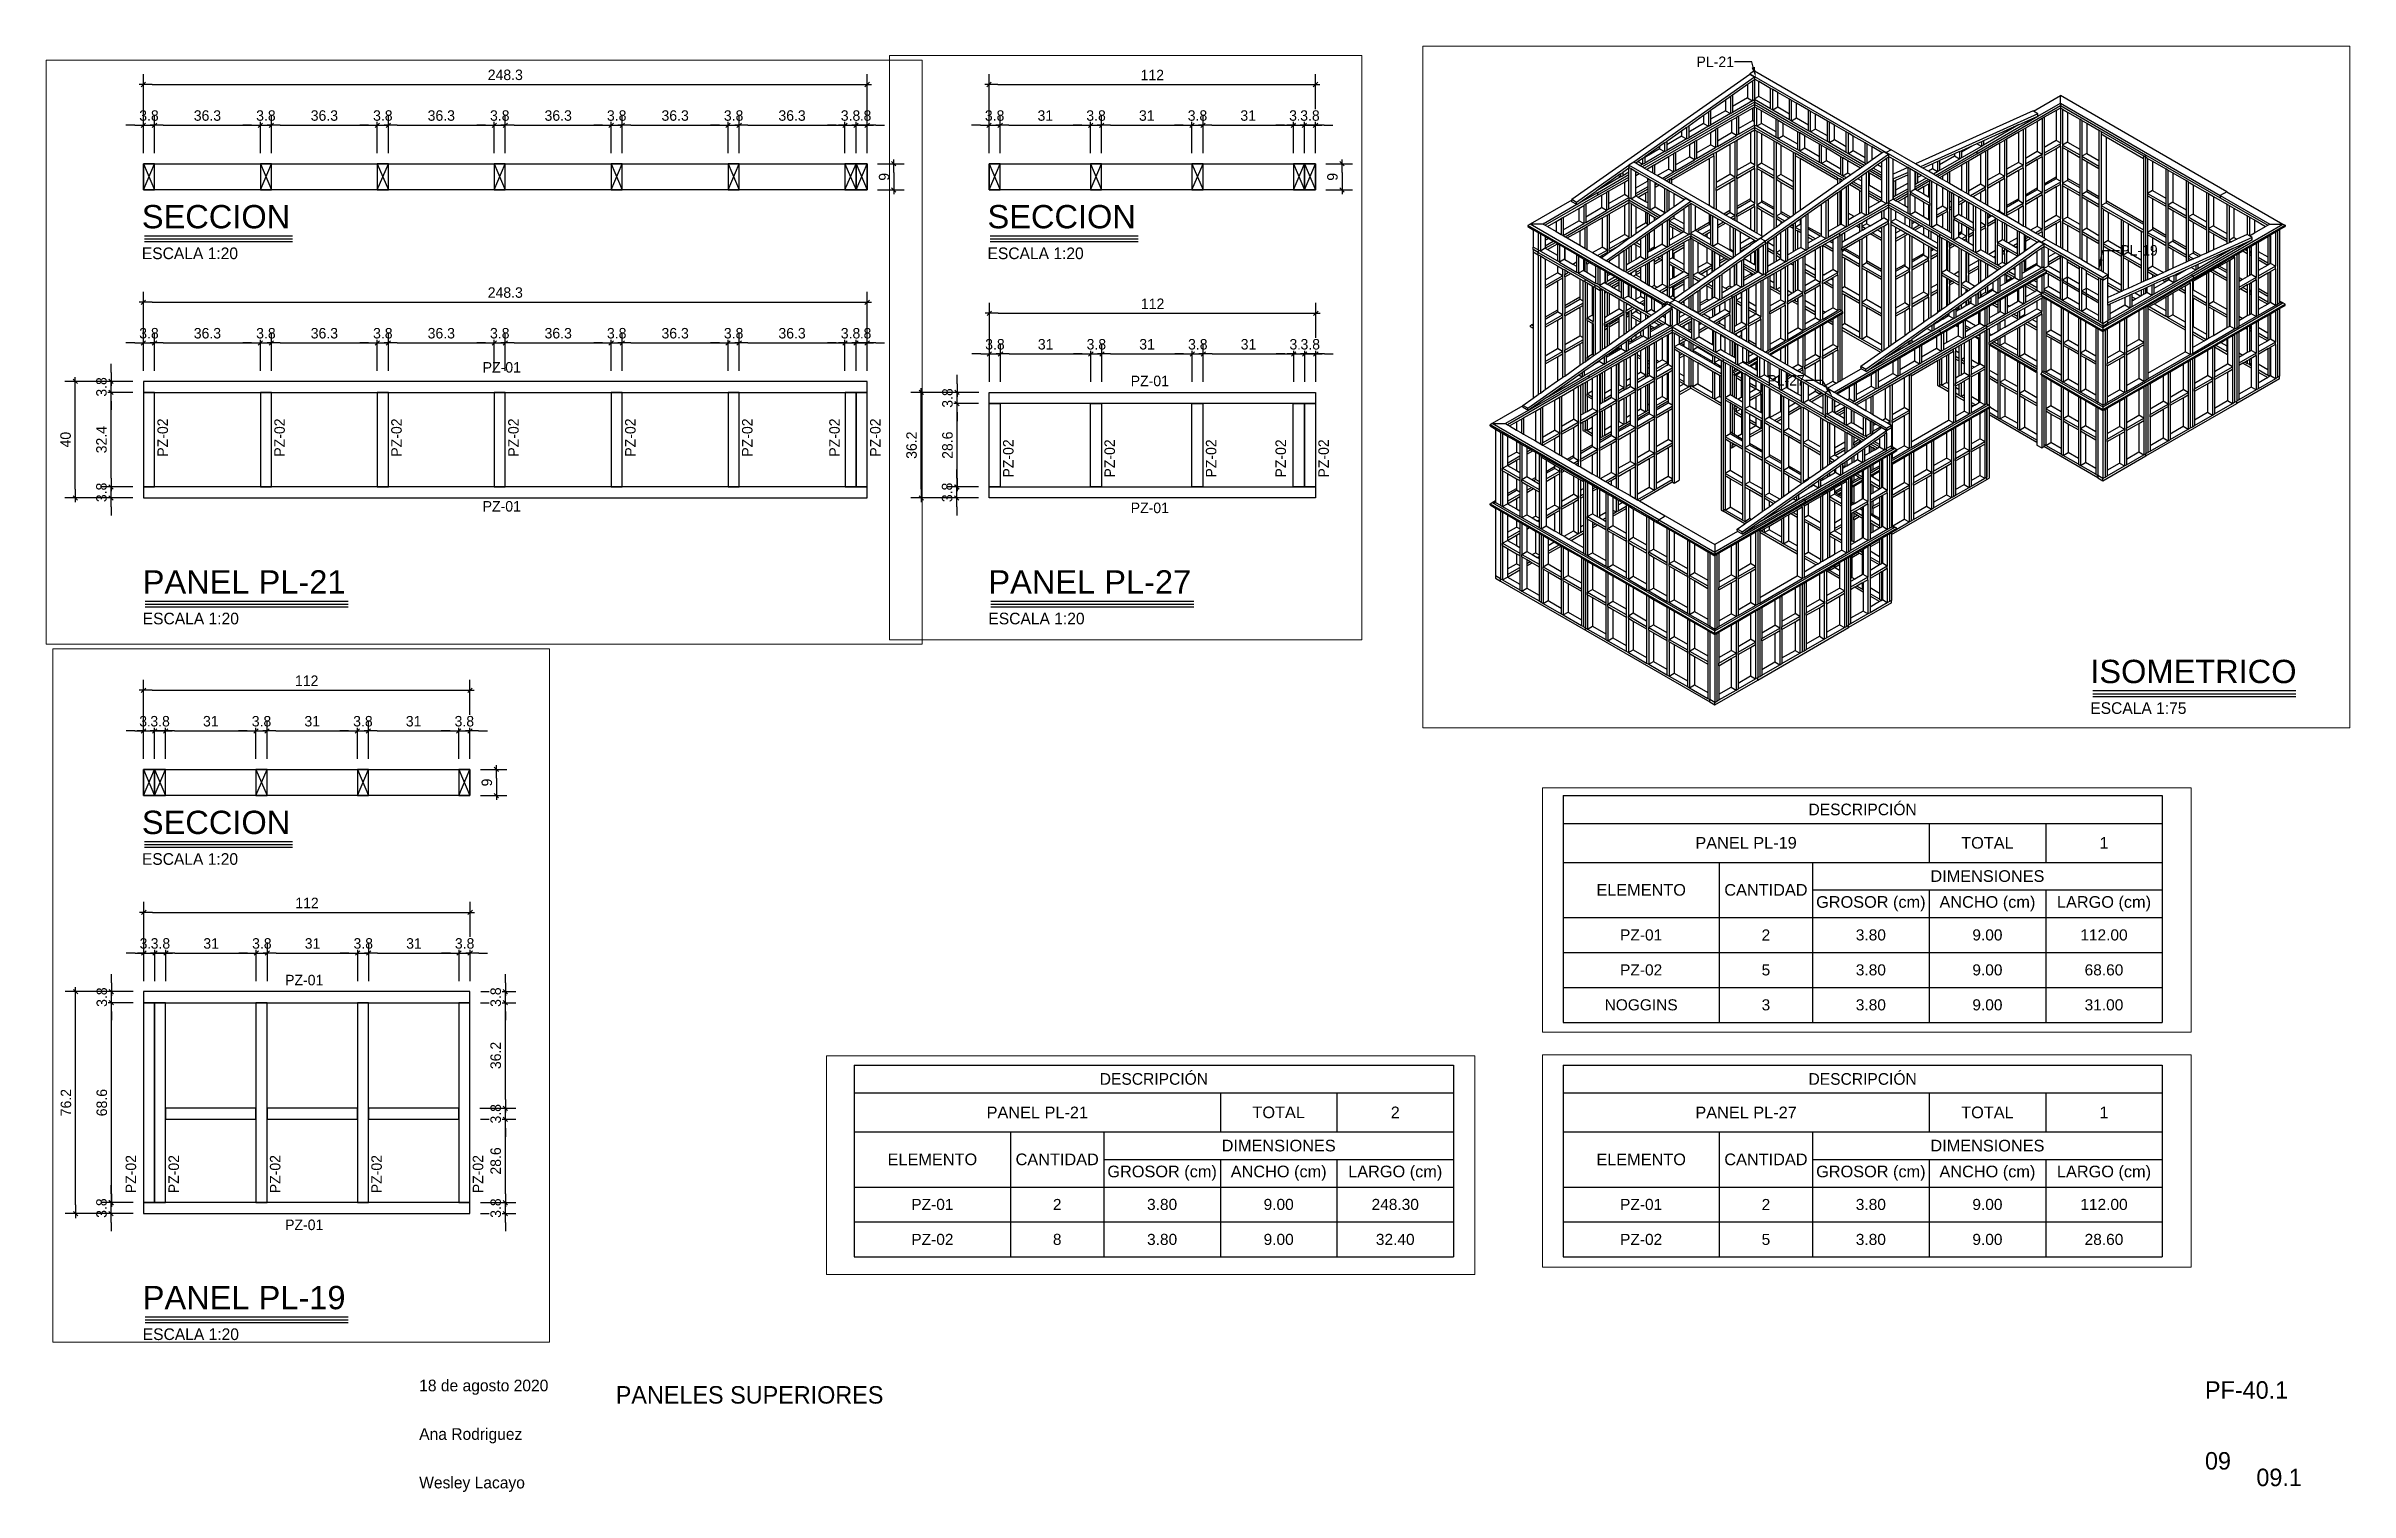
# Paper-space layout 'PT-09' of a CAD drawing. Header units: millimetres. Extents: x 91.5 to 131, y 309.4 to 334.2.
# The model-space entities are those that its viewports show. They can reach past a viewport. Long polylines and large blocks are cut down to what shows.
import ezdxf
from ezdxf import colors
from ezdxf.entities.mleader import LeaderData, LeaderLine
from ezdxf.enums import TextEntityAlignment as Align
from ezdxf.math import Vec2, Vec3

# ---------------------------------------------------------------- set-up
doc = ezdxf.new("R2010")
doc.units = ezdxf.units.MM
for name, color, linetype in [('0 @ 0.2', 7, 'Continuous'), ('0 @ 0.75', 7, 'Continuous'), ('cotas', 1, 'Continuous'), ('PANELES PARED', 2, 'Continuous'), ('TEXTO', 2, 'Continuous'), ('TEXTO @ 0.2', 2, 'Continuous'), ('TEXTOS TITULOS @ 0.2', 3, 'Continuous'), ('TEXTOS TITULOS @ 0.75', 3, 'Continuous')]:
    doc.layers.add(name, color=color, linetype=linetype)
doc.styles.add('century gothic', font='GOTHIC.TTF')
doc.styles.add('NOTAS', font='GOTHIC.TTF')
doc.styles.add('SMCtitulos', font='sanss___.ttf')
doc.styles.get("Standard").update_dxf_attribs({"font": 'arial.ttf'})
doc.dimstyles.new('ANOTATIVE CM SMCONSTRUCCIONES', dxfattribs={"dimscale": 0, "dimtxt": 0.18, "dimasz": 0.15, "dimexe": 0.18, "dimexo": 0.18, "dimgap": 0.07, "dimtad": 1, "dimdec": 1, "dimlfac": 100, "dimdsep": 46, "dimtxsty": 'century gothic', "dimblk1": 'FLECHA1', "dimblk2": 'FLECHA1', "dimsah": 1, "dimcen": 0.18, "dimdle": 0.075, "dimclrd": 1, "dimclre": 1, "dimclrt": 2, "dimaunit": 1, "dimadec": 0, "dimazin": 2, "dimtfac": 0.75, "dimtdec": 1, "dimtix": 1, "dimtmove": 2, "dimatfit": 3, "dimfxl": 0.09, "dimtvp": 1.5, "dimtfill": 1, "dimtolj": 1, "dimtzin": 0, "dimarcsym": 0})

psp = doc.layouts.new('PT-09')

# ---------------------------------------------------------------- texts
at = {"layer": 'TEXTO', "color": 2, "attachment_point": 1, "style": 'century gothic'}
for s, insert, char_height, width in [('18 de agosto 2020', (97.885, 311.32), 0.2, 3.7301), ('{\\H3.3333x;PANELES SUPERIORES}', (101.257, 311.209), 0.09, 9.94155), ('PF-40.1', (128.524, 311.293), 0.3, 3.7301), ('Ana Rodriguez', (97.885, 310.487), 0.2, 3.7301), ('09', (128.524, 310.077), 0.3, 3.7301), ('Wesley Lacayo', (97.885, 309.654), 0.2, 3.7301), ('09.1', (129.406, 309.793), 0.3, 3.7301)]:
    psp.add_mtext(s, dxfattribs=dict(at, insert=insert, char_height=char_height, width=width))

msp = doc.modelspace()

# ---------------------------------------------------------------- texts
at = {"layer": 'TEXTO @ 0.2', "color": 2, "char_height": 0.036, "width": 0.095414, "attachment_point": 1, "rotation": 90, "style": 'century gothic'}
for insert in [(19489.9153, 4520.9147), (19490.3165, 4520.9147), (19490.7177, 4520.9147), (19491.119, 4520.9147), (19491.5202, 4520.9147), (19491.9214, 4520.9147), (19492.2208, 4520.9147), (19492.3607, 4520.9147), (19504.263, 4520.843), (19504.611, 4520.843), (19504.959, 4520.843), (19505.1979, 4520.843), (19505.345, 4520.843), (19507.421, 4520.843), (19507.769, 4520.843), (19508.117, 4520.843)]:
    msp.add_mtext('PZ-02 ', dxfattribs=dict(at, insert=insert))
at = {"layer": 'TEXTO @ 0.2', "color": 2, "char_height": 0.036, "width": 0.095414, "attachment_point": 1, "style": 'century gothic'}
for insert in [(19491.0315, 4520.7624), (19504.7011, 4520.7569), (19507.8211, 4520.7526)]:
    msp.add_mtext('PZ-01 ', dxfattribs=dict(at, insert=insert))

# ---------------------------------------------------------------- blocks, each defined once
blk = doc.blocks.new('PL03')
at = {"layer": 'PANELES PARED'}
for points in [[(19465.1694, 4500.8295), (19465.1694, 4500.7915), (19464.0494, 4500.7915), (19464.0494, 4500.8295)], [(19464.0494, 4500.7915), (19464.0874, 4500.7915), (19464.0874, 4500.5055), (19464.0494, 4500.5055)], [(19464.3974, 4500.7915), (19464.4354, 4500.7915), (19464.4354, 4500.5055), (19464.3974, 4500.5055)], [(19464.7454, 4500.7915), (19464.7834, 4500.7915), (19464.7834, 4500.5055), (19464.7454, 4500.5055)], [(19465.0934, 4500.7915), (19465.1314, 4500.7915), (19465.1314, 4500.5055), (19465.0934, 4500.5055)], [(19465.1314, 4500.7915), (19465.1694, 4500.7915), (19465.1694, 4500.5055), (19465.1314, 4500.5055)], [(19465.1694, 4500.5055), (19465.1694, 4500.4675), (19464.0494, 4500.4675), (19464.0494, 4500.5055)]]:
    blk.add_lwpolyline(points, close=True, dxfattribs=at)
blk = doc.blocks.new('PL09')
at = {"layer": 'PANELES PARED'}
for points in [[(19481.377, 4521.173), (19481.377, 4521.135), (19483.8604, 4521.135), (19483.8604, 4521.173)], [(19481.377, 4520.811), (19481.415, 4520.811), (19481.415, 4521.135), (19481.377, 4521.135)], [(19481.7782, 4520.811), (19481.8162, 4520.811), (19481.8162, 4521.135), (19481.7782, 4521.135)], [(19482.1794, 4520.811), (19482.2174, 4520.811), (19482.2174, 4521.135), (19482.1794, 4521.135)], [(19482.5807, 4520.811), (19482.6187, 4520.811), (19482.6187, 4521.135), (19482.5807, 4521.135)], [(19482.9819, 4520.811), (19483.0199, 4520.811), (19483.0199, 4521.135), (19482.9819, 4521.135)], [(19483.3831, 4520.811), (19483.4211, 4520.811), (19483.4211, 4521.135), (19483.3831, 4521.135)], [(19483.7844, 4520.811), (19483.8224, 4520.811), (19483.8224, 4521.135), (19483.7844, 4521.135)], [(19483.8224, 4520.811), (19483.8604, 4520.811), (19483.8604, 4521.135), (19483.8224, 4521.135)], [(19481.377, 4520.811), (19481.377, 4520.773), (19483.8604, 4520.773), (19483.8604, 4520.811)]]:
    blk.add_lwpolyline(points, close=True, dxfattribs=at)
blk = doc.blocks.new('*T236')
at = {"layer": 'cotas', "color": 0, "linetype": 'ByBlock', "lineweight": -2, "transparency": 16777216}
for p, q in [((0, 0), (5.1409, 0)), ((0, 0), (0, -1.6461)), ((5.1409, 0), (5.1409, -1.6461)), ((0, -0.2392), (5.1409, -0.2392)), ((3.1409, -0.2392), (3.1409, -0.5731)), ((4.1409, -0.2392), (4.1409, -0.5731)), ((0, -0.5731), (5.1409, -0.5731)), ((1.3409, -0.5731), (1.3409, -1.6461)), ((2.1409, -0.5731), (2.1409, -1.6461)), ((2.1409, -0.8096), (5.1409, -0.8096)), ((3.1409, -0.8096), (3.1409, -1.6461)), ((4.1409, -0.8096), (4.1409, -1.6461)), ((0, -1.0461), (5.1409, -1.0461)), ((0, -1.3461), (5.1409, -1.3461)), ((0, -1.6461), (5.1409, -1.6461))]:
    blk.add_line(p, q, dxfattribs=at)
at = {"layer": 'cotas', "color": 0, "transparency": 16777216, "insert": (2.5704, -0.1196), "char_height": 0.1, "width": 5.077526, "attachment_point": 5, "style": 'century gothic'}
blk.add_mtext('DESCRIPCIÓN', dxfattribs=at)
at = {"layer": 'cotas', "color": 0, "transparency": 16777216, "attachment_point": 5}
for s, insert, char_height, width in [('PANEL PL-21', (1.5704, -0.4061), 0.1, 3.077526), ('TOTAL', (3.6409, -0.4061), 0.1, 0.936652), ('2', (4.6409, -0.4061), 0.1, 0.936652), ('DIMENSIONES', (3.6409, -0.6913), 0.1, 2.936652), ('ELEMENTO', (0.6704, -0.8096), 0.1, 1.277526), ('CANTIDAD', (1.7409, -0.8096), 0.1, 0.736652), ('GROSOR (cm)', (2.6409, -0.9278), 0.1, 0.936652), ('ANCHO (cm)', (3.6409, -0.9278), 0.1, 0.936652), ('LARGO (cm)', (4.6409, -0.9278), 0.1, 0.936652), ('PZ-01', (0.6704, -1.1961), 0.09502, 1.277526), ('2', (1.7409, -1.1961), 0.095, 0.736652), ('3.80', (2.6409, -1.1961), 0.09502, 0.936652), ('9.00', (3.6409, -1.1961), 0.09502, 0.936652), ('248.30', (4.6409, -1.1961), 0.09502, 0.936652), ('PZ-02', (0.6704, -1.4961), 0.09502, 1.277526), ('8', (1.7409, -1.4961), 0.095, 0.736652), ('3.80', (2.6409, -1.4961), 0.09502, 0.936652), ('9.00', (3.6409, -1.4961), 0.09502, 0.936652), ('32.40', (4.6409, -1.4961), 0.09502, 0.936652)]:
    blk.add_mtext(s, dxfattribs=dict(at, insert=insert, char_height=char_height, width=width))
blk = doc.blocks.new('*U234')
at = {"color": 2}
blk.add_line((0, 0.052), (3.483, 0.052), dxfattribs=at)
at = {"color": 250}
blk.add_line((0, 0), (3.483, 0), dxfattribs=at)
at = {"color": 7}
blk.add_line((0, -0.047), (3.483, -0.047), dxfattribs=at)
at = {"color": 0, "linetype": 'ByBlock', "lineweight": -2, "style": 'NOTAS'}
for tag, p in [('1TITLE', (0.027, 1.014)), ('2TITLE', (-0.043, 0.181))]:
    blk.add_attdef(tag, p, '', height=0.3, dxfattribs=at)
blk.add_attdef('SCALE', text='', height=0.18, dxfattribs=at).set_placement((-0.043, -0.148), align=Align.TOP_LEFT)
blk = doc.blocks.new("PL03'")
at = {"layer": 'PANELES PARED'}
for points in [[(19477.432, 4521.173), (19477.432, 4521.135), (19478.5519, 4521.135), (19478.5519, 4521.173)], [(19477.47, 4521.135), (19477.432, 4521.135), (19477.432, 4520.449), (19477.47, 4520.449)], [(19477.508, 4521.135), (19477.47, 4521.135), (19477.47, 4520.449), (19477.508, 4520.449)], [(19477.856, 4521.135), (19477.818, 4521.135), (19477.818, 4520.449), (19477.856, 4520.449)], [(19478.204, 4521.135), (19478.166, 4521.135), (19478.166, 4520.449), (19478.204, 4520.449)], [(19478.5519, 4521.135), (19478.5139, 4521.135), (19478.5139, 4520.449), (19478.5519, 4520.449)], [(19477.508, 4520.7727), (19477.508, 4520.7347), (19477.818, 4520.7347), (19477.818, 4520.7727)], [(19477.856, 4520.7727), (19477.856, 4520.7347), (19478.166, 4520.7347), (19478.166, 4520.7727)], [(19478.204, 4520.7727), (19478.204, 4520.7347), (19478.5139, 4520.7347), (19478.5139, 4520.7727)], [(19477.432, 4520.449), (19477.432, 4520.411), (19478.5519, 4520.411), (19478.5519, 4520.449)]]:
    blk.add_lwpolyline(points, close=True, dxfattribs=at)
blk = doc.blocks.new('PZ1')
at = {"layer": 'PANELES PARED'}
for p, q in [((19503.9863, 4507.8495), (19504.0243, 4507.7595)), ((19503.9863, 4507.7595), (19504.0243, 4507.8495))]:
    blk.add_line(p, q, dxfattribs=at)
blk.add_lwpolyline([(19503.9863, 4507.7595), (19504.0243, 4507.7595), (19504.0243, 4507.8495), (19503.9863, 4507.8495)], close=True, dxfattribs=at)
blk = doc.blocks.new('*U235')
at = {"color": 2}
blk.add_line((0, 0.052), (2.541, 0.052), dxfattribs=at)
at = {"color": 250}
blk.add_line((0, 0), (2.541, 0), dxfattribs=at)
at = {"color": 7}
blk.add_line((0, -0.047), (2.541, -0.047), dxfattribs=at)
at = {"color": 0, "linetype": 'ByBlock', "lineweight": -2, "style": 'NOTAS'}
for tag, p in [('1TITLE', (0.027, 1.014)), ('2TITLE', (-0.043, 0.181))]:
    blk.add_attdef(tag, p, '', height=0.3, dxfattribs=at)
blk.add_attdef('SCALE', text='', height=0.18, dxfattribs=at).set_placement((-0.043, -0.148), align=Align.TOP_LEFT)
blk = doc.blocks.new('FLECHA1')
at = {"color": 1}
blk.add_line((-1, 0), (0.5, 0), dxfattribs=at)
at = {"color": 4}
blk.add_line((-0.25, -0.25), (0.25, 0.25), dxfattribs=at)
blk = doc.blocks.new('*D237')
at = {"color": 1, "lineweight": -2, "transparency": 16777216}
for p, q in [((19492.3868, 4521.9201), (19492.4781, 4521.9201)), ((19492.4421, 4521.8901), (19492.4421, 4521.8601)), ((19492.3868, 4521.8301), (19492.4781, 4521.8301))]:
    blk.add_line(p, q, dxfattribs=at)
at = {"color": 1, "lineweight": -2, "transparency": 16777216, "xscale": 0.03, "yscale": 0.03, "zscale": 0.03}
for p, rotation in [((19492.4421, 4521.9201), 90), ((19492.4421, 4521.8301), 270)]:
    blk.add_blockref('FLECHA1', p, dxfattribs=dict(at, rotation=rotation))
at = {"color": 2, "transparency": 16777216, "insert": (19492.4092, 4521.8751), "char_height": 0.036, "attachment_point": 5, "rotation": 90, "style": 'century gothic', "bg_fill": 3, "box_fill_scale": 1.1, "bg_fill_color": 256, "bg_fill_true_color": 13158600, "bg_fill_transparency": 0}
blk.add_mtext('\\A1;9', dxfattribs=at)
at = {"layer": 'Defpoints', "color": 0, "transparency": 16777216}
for p in [(19492.3508, 4521.9201), (19492.3508, 4521.8301), (19492.4421, 4521.8301)]:
    blk.add_point(p, dxfattribs=at)
blk = doc.blocks.new('*D238')
at = {"color": 1, "lineweight": -2, "transparency": 16777216}
for p, q in [((19489.8674, 4521.9561), (19489.8674, 4522.0883)), ((19489.9054, 4521.9561), (19489.9054, 4522.0883)), ((19489.8374, 4522.0523), (19489.8074, 4522.0523)), ((19489.8674, 4522.0523), (19489.9054, 4522.0523)), ((19489.9354, 4522.0523), (19489.9654, 4522.0523))]:
    blk.add_line(p, q, dxfattribs=at)
at = {"layer": 'Defpoints', "color": 0, "transparency": 16777216}
for p in [(19489.8674, 4521.9201), (19489.9054, 4521.9201)]:
    blk.add_point(p, dxfattribs=at)
at = {"color": 1, "lineweight": -2, "transparency": 16777216, "xscale": 0.03, "yscale": 0.03, "zscale": 0.03}
blk.add_blockref('FLECHA1', (19489.8674, 4522.0523), dxfattribs=at)
at = {"color": 1, "lineweight": -2, "transparency": 16777216, "xscale": 0.03, "yscale": 0.03, "zscale": 0.03, "rotation": 180}
blk.add_blockref('FLECHA1', (19489.9054, 4522.0523), dxfattribs=at)
at = {"color": 2, "transparency": 16777216, "insert": (19489.8864, 4522.0852), "char_height": 0.036, "attachment_point": 5, "style": 'century gothic', "bg_fill": 3, "box_fill_scale": 1.1, "bg_fill_color": 256, "bg_fill_true_color": 13158600, "bg_fill_transparency": 0}
blk.add_mtext('\\A1;3.8', dxfattribs=at)
at = {"layer": 'Defpoints', "color": 0, "transparency": 16777216}
blk.add_point((19489.9054, 4522.0523), dxfattribs=at)
blk = doc.blocks.new('*D239')
at = {"color": 1, "lineweight": -2, "transparency": 16777216}
for p, q in [((19489.9054, 4521.9561), (19489.9054, 4522.0883)), ((19490.2687, 4521.9561), (19490.2687, 4522.0883)), ((19489.9354, 4522.0523), (19490.2387, 4522.0523))]:
    blk.add_line(p, q, dxfattribs=at)
at = {"layer": 'Defpoints', "color": 0, "transparency": 16777216}
for p in [(19490.2687, 4522.0523), (19489.9054, 4521.9201), (19490.2687, 4521.9201)]:
    blk.add_point(p, dxfattribs=at)
at = {"color": 1, "lineweight": -2, "transparency": 16777216, "xscale": 0.03, "yscale": 0.03, "zscale": 0.03, "rotation": 180}
blk.add_blockref('FLECHA1', (19489.9054, 4522.0523), dxfattribs=at)
at = {"color": 1, "lineweight": -2, "transparency": 16777216, "xscale": 0.03, "yscale": 0.03, "zscale": 0.03}
blk.add_blockref('FLECHA1', (19490.2687, 4522.0523), dxfattribs=at)
at = {"color": 2, "transparency": 16777216, "insert": (19490.087, 4522.0852), "char_height": 0.036, "attachment_point": 5, "style": 'century gothic', "bg_fill": 3, "box_fill_scale": 1.1, "bg_fill_color": 256, "bg_fill_true_color": 13158600, "bg_fill_transparency": 0}
blk.add_mtext('\\A1;36.3', dxfattribs=at)
blk = doc.blocks.new('*D240')
at = {"color": 1, "lineweight": -2, "transparency": 16777216}
for p, q in [((19490.2687, 4521.9561), (19490.2687, 4522.0883)), ((19490.3067, 4521.9561), (19490.3067, 4522.0883)), ((19490.2387, 4522.0523), (19490.2087, 4522.0523)), ((19490.2687, 4522.0523), (19490.3067, 4522.0523)), ((19490.3367, 4522.0523), (19490.3667, 4522.0523))]:
    blk.add_line(p, q, dxfattribs=at)
at = {"layer": 'Defpoints', "color": 0, "transparency": 16777216}
for p in [(19490.2687, 4521.9201), (19490.3067, 4521.9201)]:
    blk.add_point(p, dxfattribs=at)
at = {"color": 1, "lineweight": -2, "transparency": 16777216, "xscale": 0.03, "yscale": 0.03, "zscale": 0.03}
blk.add_blockref('FLECHA1', (19490.2687, 4522.0523), dxfattribs=at)
at = {"color": 1, "lineweight": -2, "transparency": 16777216, "xscale": 0.03, "yscale": 0.03, "zscale": 0.03, "rotation": 180}
blk.add_blockref('FLECHA1', (19490.3067, 4522.0523), dxfattribs=at)
at = {"color": 2, "transparency": 16777216, "insert": (19490.2877, 4522.0852), "char_height": 0.036, "attachment_point": 5, "style": 'century gothic', "bg_fill": 3, "box_fill_scale": 1.1, "bg_fill_color": 256, "bg_fill_true_color": 13158600, "bg_fill_transparency": 0}
blk.add_mtext('\\A1;3.8', dxfattribs=at)
at = {"layer": 'Defpoints', "color": 0, "transparency": 16777216}
blk.add_point((19490.3067, 4522.0523), dxfattribs=at)
blk = doc.blocks.new('*D241')
at = {"color": 1, "lineweight": -2, "transparency": 16777216}
for p, q in [((19490.3067, 4521.9561), (19490.3067, 4522.0883)), ((19490.6699, 4521.9561), (19490.6699, 4522.0883)), ((19490.3367, 4522.0523), (19490.6399, 4522.0523))]:
    blk.add_line(p, q, dxfattribs=at)
at = {"layer": 'Defpoints', "color": 0, "transparency": 16777216}
for p in [(19490.6699, 4522.0523), (19490.3067, 4521.9201), (19490.6699, 4521.9201)]:
    blk.add_point(p, dxfattribs=at)
at = {"color": 1, "lineweight": -2, "transparency": 16777216, "xscale": 0.03, "yscale": 0.03, "zscale": 0.03, "rotation": 180}
blk.add_blockref('FLECHA1', (19490.3067, 4522.0523), dxfattribs=at)
at = {"color": 1, "lineweight": -2, "transparency": 16777216, "xscale": 0.03, "yscale": 0.03, "zscale": 0.03}
blk.add_blockref('FLECHA1', (19490.6699, 4522.0523), dxfattribs=at)
at = {"color": 2, "transparency": 16777216, "insert": (19490.4883, 4522.0852), "char_height": 0.036, "attachment_point": 5, "style": 'century gothic', "bg_fill": 3, "box_fill_scale": 1.1, "bg_fill_color": 256, "bg_fill_true_color": 13158600, "bg_fill_transparency": 0}
blk.add_mtext('\\A1;36.3', dxfattribs=at)
blk = doc.blocks.new('*D242')
at = {"color": 1, "lineweight": -2, "transparency": 16777216}
for p, q in [((19490.6699, 4521.9561), (19490.6699, 4522.0883)), ((19490.7079, 4521.9561), (19490.7079, 4522.0883)), ((19490.6399, 4522.0523), (19490.6099, 4522.0523)), ((19490.6699, 4522.0523), (19490.7079, 4522.0523)), ((19490.7379, 4522.0523), (19490.7679, 4522.0523))]:
    blk.add_line(p, q, dxfattribs=at)
at = {"layer": 'Defpoints', "color": 0, "transparency": 16777216}
for p in [(19490.6699, 4521.9201), (19490.7079, 4521.9201)]:
    blk.add_point(p, dxfattribs=at)
at = {"color": 1, "lineweight": -2, "transparency": 16777216, "xscale": 0.03, "yscale": 0.03, "zscale": 0.03}
blk.add_blockref('FLECHA1', (19490.6699, 4522.0523), dxfattribs=at)
at = {"color": 1, "lineweight": -2, "transparency": 16777216, "xscale": 0.03, "yscale": 0.03, "zscale": 0.03, "rotation": 180}
blk.add_blockref('FLECHA1', (19490.7079, 4522.0523), dxfattribs=at)
at = {"color": 2, "transparency": 16777216, "insert": (19490.6889, 4522.0852), "char_height": 0.036, "attachment_point": 5, "style": 'century gothic', "bg_fill": 3, "box_fill_scale": 1.1, "bg_fill_color": 256, "bg_fill_true_color": 13158600, "bg_fill_transparency": 0}
blk.add_mtext('\\A1;3.8', dxfattribs=at)
at = {"layer": 'Defpoints', "color": 0, "transparency": 16777216}
blk.add_point((19490.7079, 4522.0523), dxfattribs=at)
blk = doc.blocks.new('*D243')
at = {"color": 1, "lineweight": -2, "transparency": 16777216}
for p, q in [((19490.7079, 4521.9561), (19490.7079, 4522.0883)), ((19491.0711, 4521.9561), (19491.0711, 4522.0883)), ((19490.7379, 4522.0523), (19491.0411, 4522.0523))]:
    blk.add_line(p, q, dxfattribs=at)
at = {"layer": 'Defpoints', "color": 0, "transparency": 16777216}
for p in [(19491.0711, 4522.0523), (19490.7079, 4521.9201), (19491.0711, 4521.9201)]:
    blk.add_point(p, dxfattribs=at)
at = {"color": 1, "lineweight": -2, "transparency": 16777216, "xscale": 0.03, "yscale": 0.03, "zscale": 0.03, "rotation": 180}
blk.add_blockref('FLECHA1', (19490.7079, 4522.0523), dxfattribs=at)
at = {"color": 1, "lineweight": -2, "transparency": 16777216, "xscale": 0.03, "yscale": 0.03, "zscale": 0.03}
blk.add_blockref('FLECHA1', (19491.0711, 4522.0523), dxfattribs=at)
at = {"color": 2, "transparency": 16777216, "insert": (19490.8895, 4522.0852), "char_height": 0.036, "attachment_point": 5, "style": 'century gothic', "bg_fill": 3, "box_fill_scale": 1.1, "bg_fill_color": 256, "bg_fill_true_color": 13158600, "bg_fill_transparency": 0}
blk.add_mtext('\\A1;36.3', dxfattribs=at)
blk = doc.blocks.new('*D244')
at = {"color": 1, "lineweight": -2, "transparency": 16777216}
for p, q in [((19491.0711, 4521.9561), (19491.0711, 4522.0883)), ((19491.1091, 4521.9561), (19491.1091, 4522.0883)), ((19491.0411, 4522.0523), (19491.0111, 4522.0523)), ((19491.0711, 4522.0523), (19491.1091, 4522.0523)), ((19491.1391, 4522.0523), (19491.1691, 4522.0523))]:
    blk.add_line(p, q, dxfattribs=at)
at = {"layer": 'Defpoints', "color": 0, "transparency": 16777216}
for p in [(19491.0711, 4521.9201), (19491.1091, 4521.9201)]:
    blk.add_point(p, dxfattribs=at)
at = {"color": 1, "lineweight": -2, "transparency": 16777216, "xscale": 0.03, "yscale": 0.03, "zscale": 0.03}
blk.add_blockref('FLECHA1', (19491.0711, 4522.0523), dxfattribs=at)
at = {"color": 1, "lineweight": -2, "transparency": 16777216, "xscale": 0.03, "yscale": 0.03, "zscale": 0.03, "rotation": 180}
blk.add_blockref('FLECHA1', (19491.1091, 4522.0523), dxfattribs=at)
at = {"color": 2, "transparency": 16777216, "insert": (19491.0901, 4522.0852), "char_height": 0.036, "attachment_point": 5, "style": 'century gothic', "bg_fill": 3, "box_fill_scale": 1.1, "bg_fill_color": 256, "bg_fill_true_color": 13158600, "bg_fill_transparency": 0}
blk.add_mtext('\\A1;3.8', dxfattribs=at)
at = {"layer": 'Defpoints', "color": 0, "transparency": 16777216}
blk.add_point((19491.1091, 4522.0523), dxfattribs=at)
blk = doc.blocks.new('*D245')
at = {"color": 1, "lineweight": -2, "transparency": 16777216}
for p, q in [((19491.1091, 4521.9561), (19491.1091, 4522.0883)), ((19491.4724, 4521.9561), (19491.4724, 4522.0883)), ((19491.1391, 4522.0523), (19491.4424, 4522.0523))]:
    blk.add_line(p, q, dxfattribs=at)
at = {"layer": 'Defpoints', "color": 0, "transparency": 16777216}
for p in [(19491.4724, 4522.0523), (19491.1091, 4521.9201), (19491.4724, 4521.9201)]:
    blk.add_point(p, dxfattribs=at)
at = {"color": 1, "lineweight": -2, "transparency": 16777216, "xscale": 0.03, "yscale": 0.03, "zscale": 0.03, "rotation": 180}
blk.add_blockref('FLECHA1', (19491.1091, 4522.0523), dxfattribs=at)
at = {"color": 1, "lineweight": -2, "transparency": 16777216, "xscale": 0.03, "yscale": 0.03, "zscale": 0.03}
blk.add_blockref('FLECHA1', (19491.4724, 4522.0523), dxfattribs=at)
at = {"color": 2, "transparency": 16777216, "insert": (19491.2907, 4522.0852), "char_height": 0.036, "attachment_point": 5, "style": 'century gothic', "bg_fill": 3, "box_fill_scale": 1.1, "bg_fill_color": 256, "bg_fill_true_color": 13158600, "bg_fill_transparency": 0}
blk.add_mtext('\\A1;36.3', dxfattribs=at)
blk = doc.blocks.new('*D246')
at = {"color": 1, "lineweight": -2, "transparency": 16777216}
for p, q in [((19491.4724, 4521.9561), (19491.4724, 4522.0883)), ((19491.5104, 4521.9561), (19491.5104, 4522.0883)), ((19491.4424, 4522.0523), (19491.4124, 4522.0523)), ((19491.4724, 4522.0523), (19491.5104, 4522.0523)), ((19491.5404, 4522.0523), (19491.5704, 4522.0523))]:
    blk.add_line(p, q, dxfattribs=at)
at = {"layer": 'Defpoints', "color": 0, "transparency": 16777216}
for p in [(19491.4724, 4521.9201), (19491.5104, 4521.9201)]:
    blk.add_point(p, dxfattribs=at)
at = {"color": 1, "lineweight": -2, "transparency": 16777216, "xscale": 0.03, "yscale": 0.03, "zscale": 0.03}
blk.add_blockref('FLECHA1', (19491.4724, 4522.0523), dxfattribs=at)
at = {"color": 1, "lineweight": -2, "transparency": 16777216, "xscale": 0.03, "yscale": 0.03, "zscale": 0.03, "rotation": 180}
blk.add_blockref('FLECHA1', (19491.5104, 4522.0523), dxfattribs=at)
at = {"color": 2, "transparency": 16777216, "insert": (19491.4914, 4522.0852), "char_height": 0.036, "attachment_point": 5, "style": 'century gothic', "bg_fill": 3, "box_fill_scale": 1.1, "bg_fill_color": 256, "bg_fill_true_color": 13158600, "bg_fill_transparency": 0}
blk.add_mtext('\\A1;3.8', dxfattribs=at)
at = {"layer": 'Defpoints', "color": 0, "transparency": 16777216}
blk.add_point((19491.5104, 4522.0523), dxfattribs=at)
blk = doc.blocks.new('*D247')
at = {"color": 1, "lineweight": -2, "transparency": 16777216}
for p, q in [((19491.5104, 4521.9561), (19491.5104, 4522.0883)), ((19491.8736, 4521.9561), (19491.8736, 4522.0883)), ((19491.5404, 4522.0523), (19491.8436, 4522.0523))]:
    blk.add_line(p, q, dxfattribs=at)
at = {"layer": 'Defpoints', "color": 0, "transparency": 16777216}
for p in [(19491.8736, 4522.0523), (19491.5104, 4521.9201), (19491.8736, 4521.9201)]:
    blk.add_point(p, dxfattribs=at)
at = {"color": 1, "lineweight": -2, "transparency": 16777216, "xscale": 0.03, "yscale": 0.03, "zscale": 0.03, "rotation": 180}
blk.add_blockref('FLECHA1', (19491.5104, 4522.0523), dxfattribs=at)
at = {"color": 1, "lineweight": -2, "transparency": 16777216, "xscale": 0.03, "yscale": 0.03, "zscale": 0.03}
blk.add_blockref('FLECHA1', (19491.8736, 4522.0523), dxfattribs=at)
at = {"color": 2, "transparency": 16777216, "insert": (19491.692, 4522.0852), "char_height": 0.036, "attachment_point": 5, "style": 'century gothic', "bg_fill": 3, "box_fill_scale": 1.1, "bg_fill_color": 256, "bg_fill_true_color": 13158600, "bg_fill_transparency": 0}
blk.add_mtext('\\A1;36.3', dxfattribs=at)
blk = doc.blocks.new('*D248')
at = {"color": 1, "lineweight": -2, "transparency": 16777216}
for p, q in [((19491.8736, 4521.9561), (19491.8736, 4522.0883)), ((19491.9116, 4521.9561), (19491.9116, 4522.0883)), ((19491.8436, 4522.0523), (19491.8136, 4522.0523)), ((19491.8736, 4522.0523), (19491.9116, 4522.0523)), ((19491.9416, 4522.0523), (19491.9716, 4522.0523))]:
    blk.add_line(p, q, dxfattribs=at)
at = {"layer": 'Defpoints', "color": 0, "transparency": 16777216}
for p in [(19491.8736, 4521.9201), (19491.9116, 4521.9201)]:
    blk.add_point(p, dxfattribs=at)
at = {"color": 1, "lineweight": -2, "transparency": 16777216, "xscale": 0.03, "yscale": 0.03, "zscale": 0.03}
blk.add_blockref('FLECHA1', (19491.8736, 4522.0523), dxfattribs=at)
at = {"color": 1, "lineweight": -2, "transparency": 16777216, "xscale": 0.03, "yscale": 0.03, "zscale": 0.03, "rotation": 180}
blk.add_blockref('FLECHA1', (19491.9116, 4522.0523), dxfattribs=at)
at = {"color": 2, "transparency": 16777216, "insert": (19491.8926, 4522.0852), "char_height": 0.036, "attachment_point": 5, "style": 'century gothic', "bg_fill": 3, "box_fill_scale": 1.1, "bg_fill_color": 256, "bg_fill_true_color": 13158600, "bg_fill_transparency": 0}
blk.add_mtext('\\A1;3.8', dxfattribs=at)
at = {"layer": 'Defpoints', "color": 0, "transparency": 16777216}
blk.add_point((19491.9116, 4522.0523), dxfattribs=at)
blk = doc.blocks.new('*D249')
at = {"color": 1, "lineweight": -2, "transparency": 16777216}
for p, q in [((19491.9116, 4521.9561), (19491.9116, 4522.0883)), ((19492.2748, 4521.9561), (19492.2748, 4522.0883)), ((19491.9416, 4522.0523), (19492.2448, 4522.0523))]:
    blk.add_line(p, q, dxfattribs=at)
at = {"layer": 'Defpoints', "color": 0, "transparency": 16777216}
for p in [(19492.2748, 4522.0523), (19491.9116, 4521.9201), (19492.2748, 4521.9201)]:
    blk.add_point(p, dxfattribs=at)
at = {"color": 1, "lineweight": -2, "transparency": 16777216, "xscale": 0.03, "yscale": 0.03, "zscale": 0.03, "rotation": 180}
blk.add_blockref('FLECHA1', (19491.9116, 4522.0523), dxfattribs=at)
at = {"color": 1, "lineweight": -2, "transparency": 16777216, "xscale": 0.03, "yscale": 0.03, "zscale": 0.03}
blk.add_blockref('FLECHA1', (19492.2748, 4522.0523), dxfattribs=at)
at = {"color": 2, "transparency": 16777216, "insert": (19492.0932, 4522.0852), "char_height": 0.036, "attachment_point": 5, "style": 'century gothic', "bg_fill": 3, "box_fill_scale": 1.1, "bg_fill_color": 256, "bg_fill_true_color": 13158600, "bg_fill_transparency": 0}
blk.add_mtext('\\A1;36.3', dxfattribs=at)
blk = doc.blocks.new('*D250')
at = {"color": 1, "lineweight": -2, "transparency": 16777216}
for p, q in [((19492.3128, 4521.9561), (19492.3128, 4522.0883)), ((19492.3508, 4521.9561), (19492.3508, 4522.0883)), ((19492.2828, 4522.0523), (19492.2528, 4522.0523)), ((19492.3128, 4522.0523), (19492.3508, 4522.0523)), ((19492.3808, 4522.0523), (19492.4108, 4522.0523))]:
    blk.add_line(p, q, dxfattribs=at)
at = {"layer": 'Defpoints', "color": 0, "transparency": 16777216}
for p in [(19492.3128, 4521.9201), (19492.3508, 4521.9201)]:
    blk.add_point(p, dxfattribs=at)
at = {"color": 1, "lineweight": -2, "transparency": 16777216, "xscale": 0.03, "yscale": 0.03, "zscale": 0.03}
blk.add_blockref('FLECHA1', (19492.3128, 4522.0523), dxfattribs=at)
at = {"color": 1, "lineweight": -2, "transparency": 16777216, "xscale": 0.03, "yscale": 0.03, "zscale": 0.03, "rotation": 180}
blk.add_blockref('FLECHA1', (19492.3508, 4522.0523), dxfattribs=at)
at = {"color": 2, "transparency": 16777216, "insert": (19492.3318, 4522.0852), "char_height": 0.036, "attachment_point": 5, "style": 'century gothic', "bg_fill": 3, "box_fill_scale": 1.1, "bg_fill_color": 256, "bg_fill_true_color": 13158600, "bg_fill_transparency": 0}
blk.add_mtext('\\A1;3.8', dxfattribs=at)
at = {"layer": 'Defpoints', "color": 0, "transparency": 16777216}
blk.add_point((19492.3508, 4522.0523), dxfattribs=at)
blk = doc.blocks.new('*D251')
at = {"color": 1, "lineweight": -2, "transparency": 16777216}
for p, q in [((19489.8674, 4521.9561), (19489.8674, 4522.228)), ((19489.8974, 4522.192), (19492.3208, 4522.192)), ((19492.3508, 4521.9561), (19492.3508, 4522.228))]:
    blk.add_line(p, q, dxfattribs=at)
at = {"layer": 'Defpoints', "color": 0, "transparency": 16777216}
for p in [(19492.3508, 4522.192), (19489.8674, 4521.9201), (19492.3508, 4521.9201)]:
    blk.add_point(p, dxfattribs=at)
at = {"color": 1, "lineweight": -2, "transparency": 16777216, "xscale": 0.03, "yscale": 0.03, "zscale": 0.03, "rotation": 180}
blk.add_blockref('FLECHA1', (19489.8674, 4522.192), dxfattribs=at)
at = {"color": 1, "lineweight": -2, "transparency": 16777216, "xscale": 0.03, "yscale": 0.03, "zscale": 0.03}
blk.add_blockref('FLECHA1', (19492.3508, 4522.192), dxfattribs=at)
at = {"color": 2, "transparency": 16777216, "insert": (19491.1091, 4522.2249), "char_height": 0.036, "attachment_point": 5, "style": 'century gothic', "bg_fill": 3, "box_fill_scale": 1.1, "bg_fill_color": 256, "bg_fill_true_color": 13158600, "bg_fill_transparency": 0}
blk.add_mtext('\\A1;248.3', dxfattribs=at)
blk = doc.blocks.new('*D252')
at = {"color": 1, "lineweight": -2, "transparency": 16777216}
for p, q in [((19492.2748, 4521.9561), (19492.2748, 4522.0883)), ((19492.3128, 4521.9561), (19492.3128, 4522.0883)), ((19492.2448, 4522.0523), (19492.2148, 4522.0523)), ((19492.2748, 4522.0523), (19492.3128, 4522.0523)), ((19492.3428, 4522.0523), (19492.3728, 4522.0523))]:
    blk.add_line(p, q, dxfattribs=at)
at = {"layer": 'Defpoints', "color": 0, "transparency": 16777216}
for p in [(19492.2748, 4521.9201), (19492.3128, 4521.9201)]:
    blk.add_point(p, dxfattribs=at)
at = {"color": 1, "lineweight": -2, "transparency": 16777216, "xscale": 0.03, "yscale": 0.03, "zscale": 0.03}
blk.add_blockref('FLECHA1', (19492.2748, 4522.0523), dxfattribs=at)
at = {"color": 1, "lineweight": -2, "transparency": 16777216, "xscale": 0.03, "yscale": 0.03, "zscale": 0.03, "rotation": 180}
blk.add_blockref('FLECHA1', (19492.3128, 4522.0523), dxfattribs=at)
at = {"color": 2, "transparency": 16777216, "insert": (19492.2938, 4522.0852), "char_height": 0.036, "attachment_point": 5, "style": 'century gothic', "bg_fill": 3, "box_fill_scale": 1.1, "bg_fill_color": 256, "bg_fill_true_color": 13158600, "bg_fill_transparency": 0}
blk.add_mtext('\\A1;3.8', dxfattribs=at)
at = {"layer": 'Defpoints', "color": 0, "transparency": 16777216}
blk.add_point((19492.3128, 4522.0523), dxfattribs=at)
blk = doc.blocks.new('*D254')
at = {"color": 1, "lineweight": -2, "transparency": 16777216}
for p, q in [((19489.8374, 4521.3052), (19489.8074, 4521.3052)), ((19489.8674, 4521.209), (19489.8674, 4521.3412)), ((19489.8674, 4521.3052), (19489.9054, 4521.3052)), ((19489.9054, 4521.209), (19489.9054, 4521.3412)), ((19489.9354, 4521.3052), (19489.9654, 4521.3052))]:
    blk.add_line(p, q, dxfattribs=at)
at = {"layer": 'Defpoints', "color": 0, "transparency": 16777216}
for p in [(19489.8674, 4521.173), (19489.9054, 4521.173)]:
    blk.add_point(p, dxfattribs=at)
at = {"color": 1, "lineweight": -2, "transparency": 16777216, "xscale": 0.03, "yscale": 0.03, "zscale": 0.03}
blk.add_blockref('FLECHA1', (19489.8674, 4521.3052), dxfattribs=at)
at = {"color": 1, "lineweight": -2, "transparency": 16777216, "xscale": 0.03, "yscale": 0.03, "zscale": 0.03, "rotation": 180}
blk.add_blockref('FLECHA1', (19489.9054, 4521.3052), dxfattribs=at)
at = {"color": 2, "transparency": 16777216, "insert": (19489.8864, 4521.3381), "char_height": 0.036, "attachment_point": 5, "style": 'century gothic', "bg_fill": 3, "box_fill_scale": 1.1, "bg_fill_color": 256, "bg_fill_true_color": 13158600, "bg_fill_transparency": 0}
blk.add_mtext('\\A1;3.8', dxfattribs=at)
at = {"layer": 'Defpoints', "color": 0, "transparency": 16777216}
blk.add_point((19489.9054, 4521.3052), dxfattribs=at)
blk = doc.blocks.new('*D255')
at = {"color": 1, "lineweight": -2, "transparency": 16777216}
for p, q in [((19489.9054, 4521.209), (19489.9054, 4521.3412)), ((19489.9354, 4521.3052), (19490.2387, 4521.3052)), ((19490.2687, 4521.209), (19490.2687, 4521.3412))]:
    blk.add_line(p, q, dxfattribs=at)
at = {"layer": 'Defpoints', "color": 0, "transparency": 16777216}
for p in [(19490.2687, 4521.3052), (19489.9054, 4521.173), (19490.2687, 4521.173)]:
    blk.add_point(p, dxfattribs=at)
at = {"color": 1, "lineweight": -2, "transparency": 16777216, "xscale": 0.03, "yscale": 0.03, "zscale": 0.03, "rotation": 180}
blk.add_blockref('FLECHA1', (19489.9054, 4521.3052), dxfattribs=at)
at = {"color": 1, "lineweight": -2, "transparency": 16777216, "xscale": 0.03, "yscale": 0.03, "zscale": 0.03}
blk.add_blockref('FLECHA1', (19490.2687, 4521.3052), dxfattribs=at)
at = {"color": 2, "transparency": 16777216, "insert": (19490.087, 4521.3381), "char_height": 0.036, "attachment_point": 5, "style": 'century gothic', "bg_fill": 3, "box_fill_scale": 1.1, "bg_fill_color": 256, "bg_fill_true_color": 13158600, "bg_fill_transparency": 0}
blk.add_mtext('\\A1;36.3', dxfattribs=at)
blk = doc.blocks.new('*D256')
at = {"color": 1, "lineweight": -2, "transparency": 16777216}
for p, q in [((19490.2387, 4521.3052), (19490.2087, 4521.3052)), ((19490.2687, 4521.209), (19490.2687, 4521.3412)), ((19490.2687, 4521.3052), (19490.3067, 4521.3052)), ((19490.3067, 4521.209), (19490.3067, 4521.3412)), ((19490.3367, 4521.3052), (19490.3667, 4521.3052))]:
    blk.add_line(p, q, dxfattribs=at)
at = {"layer": 'Defpoints', "color": 0, "transparency": 16777216}
for p in [(19490.2687, 4521.173), (19490.3067, 4521.173)]:
    blk.add_point(p, dxfattribs=at)
at = {"color": 1, "lineweight": -2, "transparency": 16777216, "xscale": 0.03, "yscale": 0.03, "zscale": 0.03}
blk.add_blockref('FLECHA1', (19490.2687, 4521.3052), dxfattribs=at)
at = {"color": 1, "lineweight": -2, "transparency": 16777216, "xscale": 0.03, "yscale": 0.03, "zscale": 0.03, "rotation": 180}
blk.add_blockref('FLECHA1', (19490.3067, 4521.3052), dxfattribs=at)
at = {"color": 2, "transparency": 16777216, "insert": (19490.2877, 4521.3381), "char_height": 0.036, "attachment_point": 5, "style": 'century gothic', "bg_fill": 3, "box_fill_scale": 1.1, "bg_fill_color": 256, "bg_fill_true_color": 13158600, "bg_fill_transparency": 0}
blk.add_mtext('\\A1;3.8', dxfattribs=at)
at = {"layer": 'Defpoints', "color": 0, "transparency": 16777216}
blk.add_point((19490.3067, 4521.3052), dxfattribs=at)
blk = doc.blocks.new('*D257')
at = {"color": 1, "lineweight": -2, "transparency": 16777216}
for p, q in [((19490.3067, 4521.209), (19490.3067, 4521.3412)), ((19490.3367, 4521.3052), (19490.6399, 4521.3052)), ((19490.6699, 4521.209), (19490.6699, 4521.3412))]:
    blk.add_line(p, q, dxfattribs=at)
at = {"layer": 'Defpoints', "color": 0, "transparency": 16777216}
for p in [(19490.6699, 4521.3052), (19490.3067, 4521.173), (19490.6699, 4521.173)]:
    blk.add_point(p, dxfattribs=at)
at = {"color": 1, "lineweight": -2, "transparency": 16777216, "xscale": 0.03, "yscale": 0.03, "zscale": 0.03, "rotation": 180}
blk.add_blockref('FLECHA1', (19490.3067, 4521.3052), dxfattribs=at)
at = {"color": 1, "lineweight": -2, "transparency": 16777216, "xscale": 0.03, "yscale": 0.03, "zscale": 0.03}
blk.add_blockref('FLECHA1', (19490.6699, 4521.3052), dxfattribs=at)
at = {"color": 2, "transparency": 16777216, "insert": (19490.4883, 4521.3381), "char_height": 0.036, "attachment_point": 5, "style": 'century gothic', "bg_fill": 3, "box_fill_scale": 1.1, "bg_fill_color": 256, "bg_fill_true_color": 13158600, "bg_fill_transparency": 0}
blk.add_mtext('\\A1;36.3', dxfattribs=at)
blk = doc.blocks.new('*D258')
at = {"color": 1, "lineweight": -2, "transparency": 16777216}
for p, q in [((19490.6399, 4521.3052), (19490.6099, 4521.3052)), ((19490.6699, 4521.209), (19490.6699, 4521.3412)), ((19490.6699, 4521.3052), (19490.7079, 4521.3052)), ((19490.7079, 4521.209), (19490.7079, 4521.3412)), ((19490.7379, 4521.3052), (19490.7679, 4521.3052))]:
    blk.add_line(p, q, dxfattribs=at)
at = {"layer": 'Defpoints', "color": 0, "transparency": 16777216}
for p in [(19490.6699, 4521.173), (19490.7079, 4521.173)]:
    blk.add_point(p, dxfattribs=at)
at = {"color": 1, "lineweight": -2, "transparency": 16777216, "xscale": 0.03, "yscale": 0.03, "zscale": 0.03}
blk.add_blockref('FLECHA1', (19490.6699, 4521.3052), dxfattribs=at)
at = {"color": 1, "lineweight": -2, "transparency": 16777216, "xscale": 0.03, "yscale": 0.03, "zscale": 0.03, "rotation": 180}
blk.add_blockref('FLECHA1', (19490.7079, 4521.3052), dxfattribs=at)
at = {"color": 2, "transparency": 16777216, "insert": (19490.6889, 4521.3381), "char_height": 0.036, "attachment_point": 5, "style": 'century gothic', "bg_fill": 3, "box_fill_scale": 1.1, "bg_fill_color": 256, "bg_fill_true_color": 13158600, "bg_fill_transparency": 0}
blk.add_mtext('\\A1;3.8', dxfattribs=at)
at = {"layer": 'Defpoints', "color": 0, "transparency": 16777216}
blk.add_point((19490.7079, 4521.3052), dxfattribs=at)
blk = doc.blocks.new('*D259')
at = {"color": 1, "lineweight": -2, "transparency": 16777216}
for p, q in [((19490.7079, 4521.209), (19490.7079, 4521.3412)), ((19490.7379, 4521.3052), (19491.0411, 4521.3052)), ((19491.0711, 4521.209), (19491.0711, 4521.3412))]:
    blk.add_line(p, q, dxfattribs=at)
at = {"layer": 'Defpoints', "color": 0, "transparency": 16777216}
for p in [(19491.0711, 4521.3052), (19490.7079, 4521.173), (19491.0711, 4521.173)]:
    blk.add_point(p, dxfattribs=at)
at = {"color": 1, "lineweight": -2, "transparency": 16777216, "xscale": 0.03, "yscale": 0.03, "zscale": 0.03, "rotation": 180}
blk.add_blockref('FLECHA1', (19490.7079, 4521.3052), dxfattribs=at)
at = {"color": 1, "lineweight": -2, "transparency": 16777216, "xscale": 0.03, "yscale": 0.03, "zscale": 0.03}
blk.add_blockref('FLECHA1', (19491.0711, 4521.3052), dxfattribs=at)
at = {"color": 2, "transparency": 16777216, "insert": (19490.8895, 4521.3381), "char_height": 0.036, "attachment_point": 5, "style": 'century gothic', "bg_fill": 3, "box_fill_scale": 1.1, "bg_fill_color": 256, "bg_fill_true_color": 13158600, "bg_fill_transparency": 0}
blk.add_mtext('\\A1;36.3', dxfattribs=at)
blk = doc.blocks.new('*D260')
at = {"color": 1, "lineweight": -2, "transparency": 16777216}
for p, q in [((19491.0411, 4521.3052), (19491.0111, 4521.3052)), ((19491.0711, 4521.209), (19491.0711, 4521.3412)), ((19491.0711, 4521.3052), (19491.1091, 4521.3052)), ((19491.1091, 4521.209), (19491.1091, 4521.3412)), ((19491.1391, 4521.3052), (19491.1691, 4521.3052))]:
    blk.add_line(p, q, dxfattribs=at)
at = {"layer": 'Defpoints', "color": 0, "transparency": 16777216}
for p in [(19491.0711, 4521.173), (19491.1091, 4521.173)]:
    blk.add_point(p, dxfattribs=at)
at = {"color": 1, "lineweight": -2, "transparency": 16777216, "xscale": 0.03, "yscale": 0.03, "zscale": 0.03}
blk.add_blockref('FLECHA1', (19491.0711, 4521.3052), dxfattribs=at)
at = {"color": 1, "lineweight": -2, "transparency": 16777216, "xscale": 0.03, "yscale": 0.03, "zscale": 0.03, "rotation": 180}
blk.add_blockref('FLECHA1', (19491.1091, 4521.3052), dxfattribs=at)
at = {"color": 2, "transparency": 16777216, "insert": (19491.0901, 4521.3381), "char_height": 0.036, "attachment_point": 5, "style": 'century gothic', "bg_fill": 3, "box_fill_scale": 1.1, "bg_fill_color": 256, "bg_fill_true_color": 13158600, "bg_fill_transparency": 0}
blk.add_mtext('\\A1;3.8', dxfattribs=at)
at = {"layer": 'Defpoints', "color": 0, "transparency": 16777216}
blk.add_point((19491.1091, 4521.3052), dxfattribs=at)
blk = doc.blocks.new('*D261')
at = {"color": 1, "lineweight": -2, "transparency": 16777216}
for p, q in [((19491.1091, 4521.209), (19491.1091, 4521.3412)), ((19491.1391, 4521.3052), (19491.4424, 4521.3052)), ((19491.4724, 4521.209), (19491.4724, 4521.3412))]:
    blk.add_line(p, q, dxfattribs=at)
at = {"layer": 'Defpoints', "color": 0, "transparency": 16777216}
for p in [(19491.4724, 4521.3052), (19491.1091, 4521.173), (19491.4724, 4521.173)]:
    blk.add_point(p, dxfattribs=at)
at = {"color": 1, "lineweight": -2, "transparency": 16777216, "xscale": 0.03, "yscale": 0.03, "zscale": 0.03, "rotation": 180}
blk.add_blockref('FLECHA1', (19491.1091, 4521.3052), dxfattribs=at)
at = {"color": 1, "lineweight": -2, "transparency": 16777216, "xscale": 0.03, "yscale": 0.03, "zscale": 0.03}
blk.add_blockref('FLECHA1', (19491.4724, 4521.3052), dxfattribs=at)
at = {"color": 2, "transparency": 16777216, "insert": (19491.2907, 4521.3381), "char_height": 0.036, "attachment_point": 5, "style": 'century gothic', "bg_fill": 3, "box_fill_scale": 1.1, "bg_fill_color": 256, "bg_fill_true_color": 13158600, "bg_fill_transparency": 0}
blk.add_mtext('\\A1;36.3', dxfattribs=at)
blk = doc.blocks.new('*D262')
at = {"color": 1, "lineweight": -2, "transparency": 16777216}
for p, q in [((19491.4424, 4521.3052), (19491.4124, 4521.3052)), ((19491.4724, 4521.209), (19491.4724, 4521.3412)), ((19491.4724, 4521.3052), (19491.5104, 4521.3052)), ((19491.5104, 4521.209), (19491.5104, 4521.3412)), ((19491.5404, 4521.3052), (19491.5704, 4521.3052))]:
    blk.add_line(p, q, dxfattribs=at)
at = {"layer": 'Defpoints', "color": 0, "transparency": 16777216}
for p in [(19491.4724, 4521.173), (19491.5104, 4521.173)]:
    blk.add_point(p, dxfattribs=at)
at = {"color": 1, "lineweight": -2, "transparency": 16777216, "xscale": 0.03, "yscale": 0.03, "zscale": 0.03}
blk.add_blockref('FLECHA1', (19491.4724, 4521.3052), dxfattribs=at)
at = {"color": 1, "lineweight": -2, "transparency": 16777216, "xscale": 0.03, "yscale": 0.03, "zscale": 0.03, "rotation": 180}
blk.add_blockref('FLECHA1', (19491.5104, 4521.3052), dxfattribs=at)
at = {"color": 2, "transparency": 16777216, "insert": (19491.4914, 4521.3381), "char_height": 0.036, "attachment_point": 5, "style": 'century gothic', "bg_fill": 3, "box_fill_scale": 1.1, "bg_fill_color": 256, "bg_fill_true_color": 13158600, "bg_fill_transparency": 0}
blk.add_mtext('\\A1;3.8', dxfattribs=at)
at = {"layer": 'Defpoints', "color": 0, "transparency": 16777216}
blk.add_point((19491.5104, 4521.3052), dxfattribs=at)
blk = doc.blocks.new('*D263')
at = {"color": 1, "lineweight": -2, "transparency": 16777216}
for p, q in [((19491.5104, 4521.209), (19491.5104, 4521.3412)), ((19491.5404, 4521.3052), (19491.8436, 4521.3052)), ((19491.8736, 4521.209), (19491.8736, 4521.3412))]:
    blk.add_line(p, q, dxfattribs=at)
at = {"layer": 'Defpoints', "color": 0, "transparency": 16777216}
for p in [(19491.8736, 4521.3052), (19491.5104, 4521.173), (19491.8736, 4521.173)]:
    blk.add_point(p, dxfattribs=at)
at = {"color": 1, "lineweight": -2, "transparency": 16777216, "xscale": 0.03, "yscale": 0.03, "zscale": 0.03, "rotation": 180}
blk.add_blockref('FLECHA1', (19491.5104, 4521.3052), dxfattribs=at)
at = {"color": 1, "lineweight": -2, "transparency": 16777216, "xscale": 0.03, "yscale": 0.03, "zscale": 0.03}
blk.add_blockref('FLECHA1', (19491.8736, 4521.3052), dxfattribs=at)
at = {"color": 2, "transparency": 16777216, "insert": (19491.692, 4521.3381), "char_height": 0.036, "attachment_point": 5, "style": 'century gothic', "bg_fill": 3, "box_fill_scale": 1.1, "bg_fill_color": 256, "bg_fill_true_color": 13158600, "bg_fill_transparency": 0}
blk.add_mtext('\\A1;36.3', dxfattribs=at)
blk = doc.blocks.new('*D264')
at = {"color": 1, "lineweight": -2, "transparency": 16777216}
for p, q in [((19491.8436, 4521.3052), (19491.8136, 4521.3052)), ((19491.8736, 4521.209), (19491.8736, 4521.3412)), ((19491.8736, 4521.3052), (19491.9116, 4521.3052)), ((19491.9116, 4521.209), (19491.9116, 4521.3412)), ((19491.9416, 4521.3052), (19491.9716, 4521.3052))]:
    blk.add_line(p, q, dxfattribs=at)
at = {"layer": 'Defpoints', "color": 0, "transparency": 16777216}
for p in [(19491.8736, 4521.173), (19491.9116, 4521.173)]:
    blk.add_point(p, dxfattribs=at)
at = {"color": 1, "lineweight": -2, "transparency": 16777216, "xscale": 0.03, "yscale": 0.03, "zscale": 0.03}
blk.add_blockref('FLECHA1', (19491.8736, 4521.3052), dxfattribs=at)
at = {"color": 1, "lineweight": -2, "transparency": 16777216, "xscale": 0.03, "yscale": 0.03, "zscale": 0.03, "rotation": 180}
blk.add_blockref('FLECHA1', (19491.9116, 4521.3052), dxfattribs=at)
at = {"color": 2, "transparency": 16777216, "insert": (19491.8926, 4521.3381), "char_height": 0.036, "attachment_point": 5, "style": 'century gothic', "bg_fill": 3, "box_fill_scale": 1.1, "bg_fill_color": 256, "bg_fill_true_color": 13158600, "bg_fill_transparency": 0}
blk.add_mtext('\\A1;3.8', dxfattribs=at)
at = {"layer": 'Defpoints', "color": 0, "transparency": 16777216}
blk.add_point((19491.9116, 4521.3052), dxfattribs=at)
blk = doc.blocks.new('*D265')
at = {"color": 1, "lineweight": -2, "transparency": 16777216}
for p, q in [((19491.9116, 4521.209), (19491.9116, 4521.3412)), ((19491.9416, 4521.3052), (19492.2448, 4521.3052)), ((19492.2748, 4521.209), (19492.2748, 4521.3412))]:
    blk.add_line(p, q, dxfattribs=at)
at = {"layer": 'Defpoints', "color": 0, "transparency": 16777216}
for p in [(19492.2748, 4521.3052), (19491.9116, 4521.173), (19492.2748, 4521.173)]:
    blk.add_point(p, dxfattribs=at)
at = {"color": 1, "lineweight": -2, "transparency": 16777216, "xscale": 0.03, "yscale": 0.03, "zscale": 0.03, "rotation": 180}
blk.add_blockref('FLECHA1', (19491.9116, 4521.3052), dxfattribs=at)
at = {"color": 1, "lineweight": -2, "transparency": 16777216, "xscale": 0.03, "yscale": 0.03, "zscale": 0.03}
blk.add_blockref('FLECHA1', (19492.2748, 4521.3052), dxfattribs=at)
at = {"color": 2, "transparency": 16777216, "insert": (19492.0932, 4521.3381), "char_height": 0.036, "attachment_point": 5, "style": 'century gothic', "bg_fill": 3, "box_fill_scale": 1.1, "bg_fill_color": 256, "bg_fill_true_color": 13158600, "bg_fill_transparency": 0}
blk.add_mtext('\\A1;36.3', dxfattribs=at)
blk = doc.blocks.new('*D266')
at = {"color": 1, "lineweight": -2, "transparency": 16777216}
for p, q in [((19492.2828, 4521.3052), (19492.2528, 4521.3052)), ((19492.3128, 4521.209), (19492.3128, 4521.3412)), ((19492.3128, 4521.3052), (19492.3508, 4521.3052)), ((19492.3508, 4521.209), (19492.3508, 4521.3412)), ((19492.3808, 4521.3052), (19492.4108, 4521.3052))]:
    blk.add_line(p, q, dxfattribs=at)
at = {"layer": 'Defpoints', "color": 0, "transparency": 16777216}
for p in [(19492.3128, 4521.173), (19492.3508, 4521.173)]:
    blk.add_point(p, dxfattribs=at)
at = {"color": 1, "lineweight": -2, "transparency": 16777216, "xscale": 0.03, "yscale": 0.03, "zscale": 0.03}
blk.add_blockref('FLECHA1', (19492.3128, 4521.3052), dxfattribs=at)
at = {"color": 1, "lineweight": -2, "transparency": 16777216, "xscale": 0.03, "yscale": 0.03, "zscale": 0.03, "rotation": 180}
blk.add_blockref('FLECHA1', (19492.3508, 4521.3052), dxfattribs=at)
at = {"color": 2, "transparency": 16777216, "insert": (19492.3318, 4521.3381), "char_height": 0.036, "attachment_point": 5, "style": 'century gothic', "bg_fill": 3, "box_fill_scale": 1.1, "bg_fill_color": 256, "bg_fill_true_color": 13158600, "bg_fill_transparency": 0}
blk.add_mtext('\\A1;3.8', dxfattribs=at)
at = {"layer": 'Defpoints', "color": 0, "transparency": 16777216}
blk.add_point((19492.3508, 4521.3052), dxfattribs=at)
blk = doc.blocks.new('*D267')
at = {"color": 1, "lineweight": -2, "transparency": 16777216}
for p, q in [((19489.8674, 4521.209), (19489.8674, 4521.4808)), ((19492.3508, 4521.209), (19492.3508, 4521.4808)), ((19489.8974, 4521.4448), (19492.3208, 4521.4448))]:
    blk.add_line(p, q, dxfattribs=at)
at = {"layer": 'Defpoints', "color": 0, "transparency": 16777216}
for p in [(19492.3508, 4521.4448), (19489.8674, 4521.173), (19492.3508, 4521.173)]:
    blk.add_point(p, dxfattribs=at)
at = {"color": 1, "lineweight": -2, "transparency": 16777216, "xscale": 0.03, "yscale": 0.03, "zscale": 0.03, "rotation": 180}
blk.add_blockref('FLECHA1', (19489.8674, 4521.4448), dxfattribs=at)
at = {"color": 1, "lineweight": -2, "transparency": 16777216, "xscale": 0.03, "yscale": 0.03, "zscale": 0.03}
blk.add_blockref('FLECHA1', (19492.3508, 4521.4448), dxfattribs=at)
at = {"color": 2, "transparency": 16777216, "insert": (19491.1091, 4521.4777), "char_height": 0.036, "attachment_point": 5, "style": 'century gothic', "bg_fill": 3, "box_fill_scale": 1.1, "bg_fill_color": 256, "bg_fill_true_color": 13158600, "bg_fill_transparency": 0}
blk.add_mtext('\\A1;248.3', dxfattribs=at)
blk = doc.blocks.new('*D253')
at = {"color": 1, "lineweight": -2, "transparency": 16777216}
for p, q in [((19492.2448, 4521.3052), (19492.2148, 4521.3052)), ((19492.2748, 4521.209), (19492.2748, 4521.3412)), ((19492.2748, 4521.3052), (19492.3128, 4521.3052)), ((19492.3128, 4521.209), (19492.3128, 4521.3412)), ((19492.3428, 4521.3052), (19492.3728, 4521.3052))]:
    blk.add_line(p, q, dxfattribs=at)
at = {"layer": 'Defpoints', "color": 0, "transparency": 16777216}
for p in [(19492.2748, 4521.173), (19492.3128, 4521.173)]:
    blk.add_point(p, dxfattribs=at)
at = {"color": 1, "lineweight": -2, "transparency": 16777216, "xscale": 0.03, "yscale": 0.03, "zscale": 0.03}
blk.add_blockref('FLECHA1', (19492.2748, 4521.3052), dxfattribs=at)
at = {"color": 1, "lineweight": -2, "transparency": 16777216, "xscale": 0.03, "yscale": 0.03, "zscale": 0.03, "rotation": 180}
blk.add_blockref('FLECHA1', (19492.3128, 4521.3052), dxfattribs=at)
at = {"color": 2, "transparency": 16777216, "insert": (19492.2938, 4521.3381), "char_height": 0.036, "attachment_point": 5, "style": 'century gothic', "bg_fill": 3, "box_fill_scale": 1.1, "bg_fill_color": 256, "bg_fill_true_color": 13158600, "bg_fill_transparency": 0}
blk.add_mtext('\\A1;3.8', dxfattribs=at)
at = {"layer": 'Defpoints', "color": 0, "transparency": 16777216}
blk.add_point((19492.3128, 4521.3052), dxfattribs=at)
blk = doc.blocks.new('*D268')
at = {"color": 1, "lineweight": -2, "transparency": 16777216}
for p, q in [((19489.7564, 4520.841), (19489.7564, 4520.871)), ((19489.8314, 4520.811), (19489.7204, 4520.811)), ((19489.8314, 4520.773), (19489.7204, 4520.773)), ((19489.7564, 4520.773), (19489.7564, 4520.811)), ((19489.7564, 4520.743), (19489.7564, 4520.713))]:
    blk.add_line(p, q, dxfattribs=at)
at = {"layer": 'Defpoints', "color": 0, "transparency": 16777216}
for p in [(19489.8674, 4520.811), (19489.8674, 4520.773)]:
    blk.add_point(p, dxfattribs=at)
at = {"color": 1, "lineweight": -2, "transparency": 16777216, "xscale": 0.03, "yscale": 0.03, "zscale": 0.03}
for p, rotation in [((19489.7564, 4520.811), 270), ((19489.7564, 4520.773), 90)]:
    blk.add_blockref('FLECHA1', p, dxfattribs=dict(at, rotation=rotation))
at = {"color": 2, "transparency": 16777216, "insert": (19489.7235, 4520.792), "char_height": 0.036, "attachment_point": 5, "rotation": 90, "style": 'century gothic', "bg_fill": 3, "box_fill_scale": 1.1, "bg_fill_color": 256, "bg_fill_true_color": 13158600, "bg_fill_transparency": 0}
blk.add_mtext('\\A1;3.8', dxfattribs=at)
at = {"layer": 'Defpoints', "color": 0, "transparency": 16777216}
blk.add_point((19489.7564, 4520.811), dxfattribs=at)
blk = doc.blocks.new('*D269')
at = {"color": 1, "lineweight": -2, "transparency": 16777216}
for p, q in [((19489.8314, 4521.135), (19489.7204, 4521.135)), ((19489.7564, 4520.841), (19489.7564, 4521.105)), ((19489.8314, 4520.811), (19489.7204, 4520.811))]:
    blk.add_line(p, q, dxfattribs=at)
at = {"layer": 'Defpoints', "color": 0, "transparency": 16777216}
for p in [(19489.7564, 4521.135), (19489.8674, 4521.135), (19489.8674, 4520.811)]:
    blk.add_point(p, dxfattribs=at)
at = {"color": 1, "lineweight": -2, "transparency": 16777216, "xscale": 0.03, "yscale": 0.03, "zscale": 0.03}
for p, rotation in [((19489.7564, 4521.135), 90), ((19489.7564, 4520.811), 270)]:
    blk.add_blockref('FLECHA1', p, dxfattribs=dict(at, rotation=rotation))
at = {"color": 2, "transparency": 16777216, "insert": (19489.7235, 4520.973), "char_height": 0.036, "attachment_point": 5, "rotation": 90, "style": 'century gothic', "bg_fill": 3, "box_fill_scale": 1.1, "bg_fill_color": 256, "bg_fill_true_color": 13158600, "bg_fill_transparency": 0}
blk.add_mtext('\\A1;32.4', dxfattribs=at)
blk = doc.blocks.new('*D270')
at = {"color": 1, "lineweight": -2, "transparency": 16777216}
for p, q in [((19489.7564, 4521.203), (19489.7564, 4521.233)), ((19489.8314, 4521.173), (19489.7204, 4521.173)), ((19489.7564, 4521.135), (19489.7564, 4521.173)), ((19489.8314, 4521.135), (19489.7204, 4521.135)), ((19489.7564, 4521.105), (19489.7564, 4521.075))]:
    blk.add_line(p, q, dxfattribs=at)
at = {"layer": 'Defpoints', "color": 0, "transparency": 16777216}
for p in [(19489.8674, 4521.173), (19489.8674, 4521.135)]:
    blk.add_point(p, dxfattribs=at)
at = {"color": 1, "lineweight": -2, "transparency": 16777216, "xscale": 0.03, "yscale": 0.03, "zscale": 0.03}
for p, rotation in [((19489.7564, 4521.135), 90), ((19489.7564, 4521.173), 270)]:
    blk.add_blockref('FLECHA1', p, dxfattribs=dict(at, rotation=rotation))
at = {"color": 2, "transparency": 16777216, "insert": (19489.7235, 4521.154), "char_height": 0.036, "attachment_point": 5, "rotation": 90, "style": 'century gothic', "bg_fill": 3, "box_fill_scale": 1.1, "bg_fill_color": 256, "bg_fill_true_color": 13158600, "bg_fill_transparency": 0}
blk.add_mtext('\\A1;3.8', dxfattribs=at)
at = {"layer": 'Defpoints', "color": 0, "transparency": 16777216}
blk.add_point((19489.7564, 4521.173), dxfattribs=at)
blk = doc.blocks.new('*D271')
at = {"color": 1, "lineweight": -2, "transparency": 16777216}
for p, q in [((19489.8314, 4521.173), (19489.5973, 4521.173)), ((19489.6333, 4520.803), (19489.6333, 4521.143)), ((19489.8314, 4520.773), (19489.5973, 4520.773))]:
    blk.add_line(p, q, dxfattribs=at)
at = {"layer": 'Defpoints', "color": 0, "transparency": 16777216}
for p in [(19489.6333, 4521.173), (19489.8674, 4521.173), (19489.8674, 4520.773)]:
    blk.add_point(p, dxfattribs=at)
at = {"color": 1, "lineweight": -2, "transparency": 16777216, "xscale": 0.03, "yscale": 0.03, "zscale": 0.03}
for p, rotation in [((19489.6333, 4521.173), 90), ((19489.6333, 4520.773), 270)]:
    blk.add_blockref('FLECHA1', p, dxfattribs=dict(at, rotation=rotation))
at = {"color": 2, "transparency": 16777216, "insert": (19489.6004, 4520.973), "char_height": 0.036, "attachment_point": 5, "rotation": 90, "style": 'century gothic', "bg_fill": 3, "box_fill_scale": 1.1, "bg_fill_color": 256, "bg_fill_true_color": 13158600, "bg_fill_transparency": 0}
blk.add_mtext('\\A1;40', dxfattribs=at)
blk = doc.blocks.new('*D336')
at = {"color": 1, "lineweight": -2, "transparency": 16777216}
for p, q in [((19505.3712, 4521.9201), (19505.4624, 4521.9201)), ((19505.4264, 4521.8901), (19505.4264, 4521.8601)), ((19505.3712, 4521.8301), (19505.4624, 4521.8301))]:
    blk.add_line(p, q, dxfattribs=at)
at = {"color": 1, "lineweight": -2, "transparency": 16777216, "xscale": 0.03, "yscale": 0.03, "zscale": 0.03}
for p, rotation in [((19505.4264, 4521.9201), 90), ((19505.4264, 4521.8301), 270)]:
    blk.add_blockref('FLECHA1', p, dxfattribs=dict(at, rotation=rotation))
at = {"color": 2, "transparency": 16777216, "insert": (19505.3935, 4521.8751), "char_height": 0.036, "attachment_point": 5, "rotation": 90, "style": 'century gothic', "bg_fill": 3, "box_fill_scale": 1.1, "bg_fill_color": 256, "bg_fill_true_color": 13158600, "bg_fill_transparency": 0}
blk.add_mtext('\\A1;9', dxfattribs=at)
at = {"layer": 'Defpoints', "color": 0, "transparency": 16777216}
for p in [(19505.3352, 4521.9201), (19505.3352, 4521.8301), (19505.4264, 4521.8301)]:
    blk.add_point(p, dxfattribs=at)
blk = doc.blocks.new('*D337')
at = {"color": 1, "lineweight": -2, "transparency": 16777216}
for p, q in [((19504.2152, 4521.9561), (19504.2152, 4522.0883)), ((19504.2532, 4521.9561), (19504.2532, 4522.0883)), ((19504.1852, 4522.0523), (19504.1552, 4522.0523)), ((19504.2152, 4522.0523), (19504.2532, 4522.0523)), ((19504.2832, 4522.0523), (19504.3132, 4522.0523))]:
    blk.add_line(p, q, dxfattribs=at)
at = {"layer": 'Defpoints', "color": 0, "transparency": 16777216}
for p in [(19504.2152, 4521.9201), (19504.2532, 4521.9201)]:
    blk.add_point(p, dxfattribs=at)
at = {"color": 1, "lineweight": -2, "transparency": 16777216, "xscale": 0.03, "yscale": 0.03, "zscale": 0.03}
blk.add_blockref('FLECHA1', (19504.2152, 4522.0523), dxfattribs=at)
at = {"color": 1, "lineweight": -2, "transparency": 16777216, "xscale": 0.03, "yscale": 0.03, "zscale": 0.03, "rotation": 180}
blk.add_blockref('FLECHA1', (19504.2532, 4522.0523), dxfattribs=at)
at = {"color": 2, "transparency": 16777216, "insert": (19504.2342, 4522.0852), "char_height": 0.036, "attachment_point": 5, "style": 'century gothic', "bg_fill": 3, "box_fill_scale": 1.1, "bg_fill_color": 256, "bg_fill_true_color": 13158600, "bg_fill_transparency": 0}
blk.add_mtext('\\A1;3.8', dxfattribs=at)
at = {"layer": 'Defpoints', "color": 0, "transparency": 16777216}
blk.add_point((19504.2532, 4522.0523), dxfattribs=at)
blk = doc.blocks.new('*D338')
at = {"color": 1, "lineweight": -2, "transparency": 16777216}
for p, q in [((19504.2532, 4521.9561), (19504.2532, 4522.0883)), ((19504.5632, 4521.9561), (19504.5632, 4522.0883)), ((19504.2832, 4522.0523), (19504.5332, 4522.0523))]:
    blk.add_line(p, q, dxfattribs=at)
at = {"layer": 'Defpoints', "color": 0, "transparency": 16777216}
for p in [(19504.5632, 4522.0523), (19504.2532, 4521.9201), (19504.5632, 4521.9201)]:
    blk.add_point(p, dxfattribs=at)
at = {"color": 1, "lineweight": -2, "transparency": 16777216, "xscale": 0.03, "yscale": 0.03, "zscale": 0.03, "rotation": 180}
blk.add_blockref('FLECHA1', (19504.2532, 4522.0523), dxfattribs=at)
at = {"color": 1, "lineweight": -2, "transparency": 16777216, "xscale": 0.03, "yscale": 0.03, "zscale": 0.03}
blk.add_blockref('FLECHA1', (19504.5632, 4522.0523), dxfattribs=at)
at = {"color": 2, "transparency": 16777216, "insert": (19504.4082, 4522.0852), "char_height": 0.036, "attachment_point": 5, "style": 'century gothic', "bg_fill": 3, "box_fill_scale": 1.1, "bg_fill_color": 256, "bg_fill_true_color": 13158600, "bg_fill_transparency": 0}
blk.add_mtext('\\A1;31', dxfattribs=at)
blk = doc.blocks.new('*D339')
at = {"color": 1, "lineweight": -2, "transparency": 16777216}
for p, q in [((19504.5632, 4521.9561), (19504.5632, 4522.0883)), ((19504.6012, 4521.9561), (19504.6012, 4522.0883)), ((19504.5332, 4522.0523), (19504.5032, 4522.0523)), ((19504.5632, 4522.0523), (19504.6012, 4522.0523)), ((19504.6312, 4522.0523), (19504.6612, 4522.0523))]:
    blk.add_line(p, q, dxfattribs=at)
at = {"layer": 'Defpoints', "color": 0, "transparency": 16777216}
for p in [(19504.5632, 4521.9201), (19504.6012, 4521.9201)]:
    blk.add_point(p, dxfattribs=at)
at = {"color": 1, "lineweight": -2, "transparency": 16777216, "xscale": 0.03, "yscale": 0.03, "zscale": 0.03}
blk.add_blockref('FLECHA1', (19504.5632, 4522.0523), dxfattribs=at)
at = {"color": 1, "lineweight": -2, "transparency": 16777216, "xscale": 0.03, "yscale": 0.03, "zscale": 0.03, "rotation": 180}
blk.add_blockref('FLECHA1', (19504.6012, 4522.0523), dxfattribs=at)
at = {"color": 2, "transparency": 16777216, "insert": (19504.5822, 4522.0852), "char_height": 0.036, "attachment_point": 5, "style": 'century gothic', "bg_fill": 3, "box_fill_scale": 1.1, "bg_fill_color": 256, "bg_fill_true_color": 13158600, "bg_fill_transparency": 0}
blk.add_mtext('\\A1;3.8', dxfattribs=at)
at = {"layer": 'Defpoints', "color": 0, "transparency": 16777216}
blk.add_point((19504.6012, 4522.0523), dxfattribs=at)
blk = doc.blocks.new('*D340')
at = {"color": 1, "lineweight": -2, "transparency": 16777216}
for p, q in [((19504.6012, 4521.9561), (19504.6012, 4522.0883)), ((19504.9112, 4521.9561), (19504.9112, 4522.0883)), ((19504.6312, 4522.0523), (19504.8812, 4522.0523))]:
    blk.add_line(p, q, dxfattribs=at)
at = {"layer": 'Defpoints', "color": 0, "transparency": 16777216}
for p in [(19504.9112, 4522.0523), (19504.6012, 4521.9201), (19504.9112, 4521.9201)]:
    blk.add_point(p, dxfattribs=at)
at = {"color": 1, "lineweight": -2, "transparency": 16777216, "xscale": 0.03, "yscale": 0.03, "zscale": 0.03, "rotation": 180}
blk.add_blockref('FLECHA1', (19504.6012, 4522.0523), dxfattribs=at)
at = {"color": 1, "lineweight": -2, "transparency": 16777216, "xscale": 0.03, "yscale": 0.03, "zscale": 0.03}
blk.add_blockref('FLECHA1', (19504.9112, 4522.0523), dxfattribs=at)
at = {"color": 2, "transparency": 16777216, "insert": (19504.7562, 4522.0852), "char_height": 0.036, "attachment_point": 5, "style": 'century gothic', "bg_fill": 3, "box_fill_scale": 1.1, "bg_fill_color": 256, "bg_fill_true_color": 13158600, "bg_fill_transparency": 0}
blk.add_mtext('\\A1;31', dxfattribs=at)
blk = doc.blocks.new('*D341')
at = {"color": 1, "lineweight": -2, "transparency": 16777216}
for p, q in [((19504.9112, 4521.9561), (19504.9112, 4522.0883)), ((19504.9492, 4521.9561), (19504.9492, 4522.0883)), ((19504.8812, 4522.0523), (19504.8512, 4522.0523)), ((19504.9112, 4522.0523), (19504.9492, 4522.0523)), ((19504.9792, 4522.0523), (19505.0092, 4522.0523))]:
    blk.add_line(p, q, dxfattribs=at)
at = {"layer": 'Defpoints', "color": 0, "transparency": 16777216}
for p in [(19504.9112, 4521.9201), (19504.9492, 4521.9201)]:
    blk.add_point(p, dxfattribs=at)
at = {"color": 1, "lineweight": -2, "transparency": 16777216, "xscale": 0.03, "yscale": 0.03, "zscale": 0.03}
blk.add_blockref('FLECHA1', (19504.9112, 4522.0523), dxfattribs=at)
at = {"color": 1, "lineweight": -2, "transparency": 16777216, "xscale": 0.03, "yscale": 0.03, "zscale": 0.03, "rotation": 180}
blk.add_blockref('FLECHA1', (19504.9492, 4522.0523), dxfattribs=at)
at = {"color": 2, "transparency": 16777216, "insert": (19504.9302, 4522.0852), "char_height": 0.036, "attachment_point": 5, "style": 'century gothic', "bg_fill": 3, "box_fill_scale": 1.1, "bg_fill_color": 256, "bg_fill_true_color": 13158600, "bg_fill_transparency": 0}
blk.add_mtext('\\A1;3.8', dxfattribs=at)
at = {"layer": 'Defpoints', "color": 0, "transparency": 16777216}
blk.add_point((19504.9492, 4522.0523), dxfattribs=at)
blk = doc.blocks.new('*D342')
at = {"color": 1, "lineweight": -2, "transparency": 16777216}
for p, q in [((19504.9492, 4521.9561), (19504.9492, 4522.0883)), ((19505.2592, 4521.9561), (19505.2592, 4522.0883)), ((19504.9792, 4522.0523), (19505.2292, 4522.0523))]:
    blk.add_line(p, q, dxfattribs=at)
at = {"layer": 'Defpoints', "color": 0, "transparency": 16777216}
for p in [(19505.2592, 4522.0523), (19504.9492, 4521.9201), (19505.2592, 4521.9201)]:
    blk.add_point(p, dxfattribs=at)
at = {"color": 1, "lineweight": -2, "transparency": 16777216, "xscale": 0.03, "yscale": 0.03, "zscale": 0.03, "rotation": 180}
blk.add_blockref('FLECHA1', (19504.9492, 4522.0523), dxfattribs=at)
at = {"color": 1, "lineweight": -2, "transparency": 16777216, "xscale": 0.03, "yscale": 0.03, "zscale": 0.03}
blk.add_blockref('FLECHA1', (19505.2592, 4522.0523), dxfattribs=at)
at = {"color": 2, "transparency": 16777216, "insert": (19505.1042, 4522.0852), "char_height": 0.036, "attachment_point": 5, "style": 'century gothic', "bg_fill": 3, "box_fill_scale": 1.1, "bg_fill_color": 256, "bg_fill_true_color": 13158600, "bg_fill_transparency": 0}
blk.add_mtext('\\A1;31', dxfattribs=at)
blk = doc.blocks.new('*D343')
at = {"color": 1, "lineweight": -2, "transparency": 16777216}
for p, q in [((19504.2152, 4521.9561), (19504.2152, 4522.228)), ((19504.2452, 4522.192), (19505.3052, 4522.192)), ((19505.3352, 4521.9561), (19505.3352, 4522.228))]:
    blk.add_line(p, q, dxfattribs=at)
at = {"layer": 'Defpoints', "color": 0, "transparency": 16777216}
for p in [(19505.3352, 4522.192), (19504.2152, 4521.9201), (19505.3352, 4521.9201)]:
    blk.add_point(p, dxfattribs=at)
at = {"color": 1, "lineweight": -2, "transparency": 16777216, "xscale": 0.03, "yscale": 0.03, "zscale": 0.03, "rotation": 180}
blk.add_blockref('FLECHA1', (19504.2152, 4522.192), dxfattribs=at)
at = {"color": 1, "lineweight": -2, "transparency": 16777216, "xscale": 0.03, "yscale": 0.03, "zscale": 0.03}
blk.add_blockref('FLECHA1', (19505.3352, 4522.192), dxfattribs=at)
at = {"color": 2, "transparency": 16777216, "insert": (19504.7752, 4522.2244), "char_height": 0.036, "attachment_point": 5, "style": 'century gothic', "bg_fill": 3, "box_fill_scale": 1.1, "bg_fill_color": 256, "bg_fill_true_color": 13158600, "bg_fill_transparency": 0}
blk.add_mtext('\\A1;112', dxfattribs=at)
blk = doc.blocks.new('*D344')
at = {"color": 1, "lineweight": -2, "transparency": 16777216}
for p, q in [((19505.2592, 4521.9561), (19505.2592, 4522.0883)), ((19505.2972, 4521.9561), (19505.2972, 4522.0883)), ((19505.2292, 4522.0523), (19505.1992, 4522.0523)), ((19505.2592, 4522.0523), (19505.2972, 4522.0523)), ((19505.3272, 4522.0523), (19505.3572, 4522.0523))]:
    blk.add_line(p, q, dxfattribs=at)
at = {"layer": 'Defpoints', "color": 0, "transparency": 16777216}
for p in [(19505.2592, 4521.9201), (19505.2972, 4521.9201)]:
    blk.add_point(p, dxfattribs=at)
at = {"color": 1, "lineweight": -2, "transparency": 16777216, "xscale": 0.03, "yscale": 0.03, "zscale": 0.03}
blk.add_blockref('FLECHA1', (19505.2592, 4522.0523), dxfattribs=at)
at = {"color": 1, "lineweight": -2, "transparency": 16777216, "xscale": 0.03, "yscale": 0.03, "zscale": 0.03, "rotation": 180}
blk.add_blockref('FLECHA1', (19505.2972, 4522.0523), dxfattribs=at)
at = {"color": 2, "transparency": 16777216, "insert": (19505.2782, 4522.0852), "char_height": 0.036, "attachment_point": 5, "style": 'century gothic', "bg_fill": 3, "box_fill_scale": 1.1, "bg_fill_color": 256, "bg_fill_true_color": 13158600, "bg_fill_transparency": 0}
blk.add_mtext('\\A1;3.8', dxfattribs=at)
at = {"layer": 'Defpoints', "color": 0, "transparency": 16777216}
blk.add_point((19505.2972, 4522.0523), dxfattribs=at)
blk = doc.blocks.new('*D345')
at = {"color": 1, "lineweight": -2, "transparency": 16777216}
for p, q in [((19505.2972, 4521.9561), (19505.2972, 4522.0883)), ((19505.3352, 4521.9561), (19505.3352, 4522.0883)), ((19505.2672, 4522.0523), (19505.2372, 4522.0523)), ((19505.2972, 4522.0523), (19505.3352, 4522.0523)), ((19505.3652, 4522.0523), (19505.3952, 4522.0523))]:
    blk.add_line(p, q, dxfattribs=at)
at = {"layer": 'Defpoints', "color": 0, "transparency": 16777216}
for p in [(19505.2972, 4521.9201), (19505.3352, 4521.9201)]:
    blk.add_point(p, dxfattribs=at)
at = {"color": 1, "lineweight": -2, "transparency": 16777216, "xscale": 0.03, "yscale": 0.03, "zscale": 0.03}
blk.add_blockref('FLECHA1', (19505.2972, 4522.0523), dxfattribs=at)
at = {"color": 1, "lineweight": -2, "transparency": 16777216, "xscale": 0.03, "yscale": 0.03, "zscale": 0.03, "rotation": 180}
blk.add_blockref('FLECHA1', (19505.3352, 4522.0523), dxfattribs=at)
at = {"color": 2, "transparency": 16777216, "insert": (19505.3162, 4522.0852), "char_height": 0.036, "attachment_point": 5, "style": 'century gothic', "bg_fill": 3, "box_fill_scale": 1.1, "bg_fill_color": 256, "bg_fill_true_color": 13158600, "bg_fill_transparency": 0}
blk.add_mtext('\\A1;3.8', dxfattribs=at)
at = {"layer": 'Defpoints', "color": 0, "transparency": 16777216}
blk.add_point((19505.3352, 4522.0523), dxfattribs=at)
blk = doc.blocks.new('*D346')
at = {"color": 1, "lineweight": -2, "transparency": 16777216}
for p, q in [((19504.1042, 4520.841), (19504.1042, 4520.871)), ((19504.1792, 4520.811), (19504.0682, 4520.811)), ((19504.1792, 4520.773), (19504.0682, 4520.773)), ((19504.1042, 4520.773), (19504.1042, 4520.811)), ((19504.1042, 4520.743), (19504.1042, 4520.713))]:
    blk.add_line(p, q, dxfattribs=at)
at = {"layer": 'Defpoints', "color": 0, "transparency": 16777216}
for p in [(19504.2152, 4520.811), (19504.2152, 4520.773)]:
    blk.add_point(p, dxfattribs=at)
at = {"color": 1, "lineweight": -2, "transparency": 16777216, "xscale": 0.03, "yscale": 0.03, "zscale": 0.03}
for p, rotation in [((19504.1042, 4520.811), 270), ((19504.1042, 4520.773), 90)]:
    blk.add_blockref('FLECHA1', p, dxfattribs=dict(at, rotation=rotation))
at = {"color": 2, "transparency": 16777216, "insert": (19504.0713, 4520.792), "char_height": 0.036, "attachment_point": 5, "rotation": 90, "style": 'century gothic', "bg_fill": 3, "box_fill_scale": 1.1, "bg_fill_color": 256, "bg_fill_true_color": 13158600, "bg_fill_transparency": 0}
blk.add_mtext('\\A1;3.8', dxfattribs=at)
at = {"layer": 'Defpoints', "color": 0, "transparency": 16777216}
blk.add_point((19504.1042, 4520.811), dxfattribs=at)
blk = doc.blocks.new('*D347')
at = {"color": 1, "lineweight": -2, "transparency": 16777216}
for p, q in [((19504.1792, 4521.097), (19504.0693, 4521.097)), ((19504.1053, 4520.841), (19504.1053, 4521.067)), ((19504.1792, 4520.811), (19504.0693, 4520.811))]:
    blk.add_line(p, q, dxfattribs=at)
at = {"layer": 'Defpoints', "color": 0, "transparency": 16777216}
for p in [(19504.1053, 4521.097), (19504.2152, 4521.097), (19504.2152, 4520.811)]:
    blk.add_point(p, dxfattribs=at)
at = {"color": 1, "lineweight": -2, "transparency": 16777216, "xscale": 0.03, "yscale": 0.03, "zscale": 0.03}
for p, rotation in [((19504.1053, 4521.097), 90), ((19504.1053, 4520.811), 270)]:
    blk.add_blockref('FLECHA1', p, dxfattribs=dict(at, rotation=rotation))
at = {"color": 2, "transparency": 16777216, "insert": (19504.0724, 4520.954), "char_height": 0.036, "attachment_point": 5, "rotation": 90, "style": 'century gothic', "bg_fill": 3, "box_fill_scale": 1.1, "bg_fill_color": 256, "bg_fill_true_color": 13158600, "bg_fill_transparency": 0}
blk.add_mtext('\\A1;28.6', dxfattribs=at)
blk = doc.blocks.new('*D348')
at = {"color": 1, "lineweight": -2, "transparency": 16777216}
for p, q in [((19504.1053, 4521.1651), (19504.1053, 4521.1951)), ((19504.1803, 4521.1351), (19504.0693, 4521.1351)), ((19504.1792, 4521.097), (19504.0693, 4521.097)), ((19504.1053, 4521.097), (19504.1053, 4521.1351)), ((19504.1053, 4521.067), (19504.1053, 4521.037))]:
    blk.add_line(p, q, dxfattribs=at)
at = {"layer": 'Defpoints', "color": 0, "transparency": 16777216}
for p in [(19504.2152, 4521.097), (19504.2163, 4521.1351)]:
    blk.add_point(p, dxfattribs=at)
at = {"color": 1, "lineweight": -2, "transparency": 16777216, "xscale": 0.03, "yscale": 0.03, "zscale": 0.03}
for p, rotation in [((19504.1053, 4521.1351), 270), ((19504.1053, 4521.097), 90)]:
    blk.add_blockref('FLECHA1', p, dxfattribs=dict(at, rotation=rotation))
at = {"color": 2, "transparency": 16777216, "insert": (19504.0724, 4521.116), "char_height": 0.036, "attachment_point": 5, "rotation": 90, "style": 'century gothic', "bg_fill": 3, "box_fill_scale": 1.1, "bg_fill_color": 256, "bg_fill_true_color": 13158600, "bg_fill_transparency": 0}
blk.add_mtext('\\A1;3.8', dxfattribs=at)
at = {"layer": 'Defpoints', "color": 0, "transparency": 16777216}
blk.add_point((19504.1053, 4521.1351), dxfattribs=at)
blk = doc.blocks.new('*D349')
at = {"color": 1, "lineweight": -2, "transparency": 16777216}
for p, q in [((19504.1803, 4521.1351), (19503.9462, 4521.1351)), ((19503.9822, 4520.803), (19503.9822, 4521.1051)), ((19504.1792, 4520.773), (19503.9462, 4520.773))]:
    blk.add_line(p, q, dxfattribs=at)
at = {"layer": 'Defpoints', "color": 0, "transparency": 16777216}
for p in [(19503.9822, 4521.1351), (19504.2163, 4521.1351), (19504.2152, 4520.773)]:
    blk.add_point(p, dxfattribs=at)
at = {"color": 1, "lineweight": -2, "transparency": 16777216, "xscale": 0.03, "yscale": 0.03, "zscale": 0.03}
for p, rotation in [((19503.9822, 4521.1351), 90), ((19503.9822, 4520.773), 270)]:
    blk.add_blockref('FLECHA1', p, dxfattribs=dict(at, rotation=rotation))
at = {"color": 2, "transparency": 16777216, "insert": (19503.9493, 4520.954), "char_height": 0.036, "attachment_point": 5, "rotation": 90, "style": 'century gothic', "bg_fill": 3, "box_fill_scale": 1.1, "bg_fill_color": 256, "bg_fill_true_color": 13158600, "bg_fill_transparency": 0}
blk.add_mtext('\\A1;36.2', dxfattribs=at)
blk = doc.blocks.new('*D352')
at = {"color": 1, "lineweight": -2, "transparency": 16777216}
for p, q in [((19504.2163, 4521.1711), (19504.2163, 4521.3033)), ((19504.2543, 4521.1711), (19504.2543, 4521.3033)), ((19504.1863, 4521.2673), (19504.1563, 4521.2673)), ((19504.2163, 4521.2673), (19504.2543, 4521.2673)), ((19504.2843, 4521.2673), (19504.3143, 4521.2673))]:
    blk.add_line(p, q, dxfattribs=at)
at = {"layer": 'Defpoints', "color": 0, "transparency": 16777216}
for p in [(19504.2163, 4521.1351), (19504.2543, 4521.1351)]:
    blk.add_point(p, dxfattribs=at)
at = {"color": 1, "lineweight": -2, "transparency": 16777216, "xscale": 0.03, "yscale": 0.03, "zscale": 0.03}
blk.add_blockref('FLECHA1', (19504.2163, 4521.2673), dxfattribs=at)
at = {"color": 1, "lineweight": -2, "transparency": 16777216, "xscale": 0.03, "yscale": 0.03, "zscale": 0.03, "rotation": 180}
blk.add_blockref('FLECHA1', (19504.2543, 4521.2673), dxfattribs=at)
at = {"color": 2, "transparency": 16777216, "insert": (19504.2353, 4521.3002), "char_height": 0.036, "attachment_point": 5, "style": 'century gothic', "bg_fill": 3, "box_fill_scale": 1.1, "bg_fill_color": 256, "bg_fill_true_color": 13158600, "bg_fill_transparency": 0}
blk.add_mtext('\\A1;3.8', dxfattribs=at)
at = {"layer": 'Defpoints', "color": 0, "transparency": 16777216}
blk.add_point((19504.2543, 4521.2673), dxfattribs=at)
blk = doc.blocks.new('*D353')
at = {"color": 1, "lineweight": -2, "transparency": 16777216}
for p, q in [((19504.2543, 4521.1711), (19504.2543, 4521.3033)), ((19504.5643, 4521.1711), (19504.5643, 4521.3033)), ((19504.2843, 4521.2673), (19504.5343, 4521.2673))]:
    blk.add_line(p, q, dxfattribs=at)
at = {"layer": 'Defpoints', "color": 0, "transparency": 16777216}
for p in [(19504.5643, 4521.2673), (19504.2543, 4521.1351), (19504.5643, 4521.1351)]:
    blk.add_point(p, dxfattribs=at)
at = {"color": 1, "lineweight": -2, "transparency": 16777216, "xscale": 0.03, "yscale": 0.03, "zscale": 0.03, "rotation": 180}
blk.add_blockref('FLECHA1', (19504.2543, 4521.2673), dxfattribs=at)
at = {"color": 1, "lineweight": -2, "transparency": 16777216, "xscale": 0.03, "yscale": 0.03, "zscale": 0.03}
blk.add_blockref('FLECHA1', (19504.5643, 4521.2673), dxfattribs=at)
at = {"color": 2, "transparency": 16777216, "insert": (19504.4093, 4521.3002), "char_height": 0.036, "attachment_point": 5, "style": 'century gothic', "bg_fill": 3, "box_fill_scale": 1.1, "bg_fill_color": 256, "bg_fill_true_color": 13158600, "bg_fill_transparency": 0}
blk.add_mtext('\\A1;31', dxfattribs=at)
blk = doc.blocks.new('*D354')
at = {"color": 1, "lineweight": -2, "transparency": 16777216}
for p, q in [((19504.5643, 4521.1711), (19504.5643, 4521.3033)), ((19504.6023, 4521.1711), (19504.6023, 4521.3033)), ((19504.5343, 4521.2673), (19504.5043, 4521.2673)), ((19504.5643, 4521.2673), (19504.6023, 4521.2673)), ((19504.6323, 4521.2673), (19504.6623, 4521.2673))]:
    blk.add_line(p, q, dxfattribs=at)
at = {"layer": 'Defpoints', "color": 0, "transparency": 16777216}
for p in [(19504.5643, 4521.1351), (19504.6023, 4521.1351)]:
    blk.add_point(p, dxfattribs=at)
at = {"color": 1, "lineweight": -2, "transparency": 16777216, "xscale": 0.03, "yscale": 0.03, "zscale": 0.03}
blk.add_blockref('FLECHA1', (19504.5643, 4521.2673), dxfattribs=at)
at = {"color": 1, "lineweight": -2, "transparency": 16777216, "xscale": 0.03, "yscale": 0.03, "zscale": 0.03, "rotation": 180}
blk.add_blockref('FLECHA1', (19504.6023, 4521.2673), dxfattribs=at)
at = {"color": 2, "transparency": 16777216, "insert": (19504.5833, 4521.3002), "char_height": 0.036, "attachment_point": 5, "style": 'century gothic', "bg_fill": 3, "box_fill_scale": 1.1, "bg_fill_color": 256, "bg_fill_true_color": 13158600, "bg_fill_transparency": 0}
blk.add_mtext('\\A1;3.8', dxfattribs=at)
at = {"layer": 'Defpoints', "color": 0, "transparency": 16777216}
blk.add_point((19504.6023, 4521.2673), dxfattribs=at)
blk = doc.blocks.new('*D355')
at = {"color": 1, "lineweight": -2, "transparency": 16777216}
for p, q in [((19504.6023, 4521.1711), (19504.6023, 4521.3033)), ((19504.9123, 4521.1711), (19504.9123, 4521.3033)), ((19504.6323, 4521.2673), (19504.8823, 4521.2673))]:
    blk.add_line(p, q, dxfattribs=at)
at = {"layer": 'Defpoints', "color": 0, "transparency": 16777216}
for p in [(19504.9123, 4521.2673), (19504.6023, 4521.1351), (19504.9123, 4521.1351)]:
    blk.add_point(p, dxfattribs=at)
at = {"color": 1, "lineweight": -2, "transparency": 16777216, "xscale": 0.03, "yscale": 0.03, "zscale": 0.03, "rotation": 180}
blk.add_blockref('FLECHA1', (19504.6023, 4521.2673), dxfattribs=at)
at = {"color": 1, "lineweight": -2, "transparency": 16777216, "xscale": 0.03, "yscale": 0.03, "zscale": 0.03}
blk.add_blockref('FLECHA1', (19504.9123, 4521.2673), dxfattribs=at)
at = {"color": 2, "transparency": 16777216, "insert": (19504.7573, 4521.3002), "char_height": 0.036, "attachment_point": 5, "style": 'century gothic', "bg_fill": 3, "box_fill_scale": 1.1, "bg_fill_color": 256, "bg_fill_true_color": 13158600, "bg_fill_transparency": 0}
blk.add_mtext('\\A1;31', dxfattribs=at)
blk = doc.blocks.new('*D356')
at = {"color": 1, "lineweight": -2, "transparency": 16777216}
for p, q in [((19504.9123, 4521.1711), (19504.9123, 4521.3033)), ((19504.9503, 4521.1711), (19504.9503, 4521.3033)), ((19504.8823, 4521.2673), (19504.8523, 4521.2673)), ((19504.9123, 4521.2673), (19504.9503, 4521.2673)), ((19504.9803, 4521.2673), (19505.0103, 4521.2673))]:
    blk.add_line(p, q, dxfattribs=at)
at = {"layer": 'Defpoints', "color": 0, "transparency": 16777216}
for p in [(19504.9123, 4521.1351), (19504.9503, 4521.1351)]:
    blk.add_point(p, dxfattribs=at)
at = {"color": 1, "lineweight": -2, "transparency": 16777216, "xscale": 0.03, "yscale": 0.03, "zscale": 0.03}
blk.add_blockref('FLECHA1', (19504.9123, 4521.2673), dxfattribs=at)
at = {"color": 1, "lineweight": -2, "transparency": 16777216, "xscale": 0.03, "yscale": 0.03, "zscale": 0.03, "rotation": 180}
blk.add_blockref('FLECHA1', (19504.9503, 4521.2673), dxfattribs=at)
at = {"color": 2, "transparency": 16777216, "insert": (19504.9313, 4521.3002), "char_height": 0.036, "attachment_point": 5, "style": 'century gothic', "bg_fill": 3, "box_fill_scale": 1.1, "bg_fill_color": 256, "bg_fill_true_color": 13158600, "bg_fill_transparency": 0}
blk.add_mtext('\\A1;3.8', dxfattribs=at)
at = {"layer": 'Defpoints', "color": 0, "transparency": 16777216}
blk.add_point((19504.9503, 4521.2673), dxfattribs=at)
blk = doc.blocks.new('*D357')
at = {"color": 1, "lineweight": -2, "transparency": 16777216}
for p, q in [((19504.9503, 4521.1711), (19504.9503, 4521.3033)), ((19505.2603, 4521.1711), (19505.2603, 4521.3033)), ((19504.9803, 4521.2673), (19505.2303, 4521.2673))]:
    blk.add_line(p, q, dxfattribs=at)
at = {"layer": 'Defpoints', "color": 0, "transparency": 16777216}
for p in [(19505.2603, 4521.2673), (19504.9503, 4521.1351), (19505.2603, 4521.1351)]:
    blk.add_point(p, dxfattribs=at)
at = {"color": 1, "lineweight": -2, "transparency": 16777216, "xscale": 0.03, "yscale": 0.03, "zscale": 0.03, "rotation": 180}
blk.add_blockref('FLECHA1', (19504.9503, 4521.2673), dxfattribs=at)
at = {"color": 1, "lineweight": -2, "transparency": 16777216, "xscale": 0.03, "yscale": 0.03, "zscale": 0.03}
blk.add_blockref('FLECHA1', (19505.2603, 4521.2673), dxfattribs=at)
at = {"color": 2, "transparency": 16777216, "insert": (19505.1053, 4521.3002), "char_height": 0.036, "attachment_point": 5, "style": 'century gothic', "bg_fill": 3, "box_fill_scale": 1.1, "bg_fill_color": 256, "bg_fill_true_color": 13158600, "bg_fill_transparency": 0}
blk.add_mtext('\\A1;31', dxfattribs=at)
blk = doc.blocks.new('*D358')
at = {"color": 1, "lineweight": -2, "transparency": 16777216}
for p, q in [((19504.2163, 4521.1711), (19504.2163, 4521.4429)), ((19504.2463, 4521.4069), (19505.3063, 4521.4069)), ((19505.3363, 4521.1711), (19505.3363, 4521.4429))]:
    blk.add_line(p, q, dxfattribs=at)
at = {"layer": 'Defpoints', "color": 0, "transparency": 16777216}
for p in [(19505.3363, 4521.4069), (19504.2163, 4521.1351), (19505.3363, 4521.1351)]:
    blk.add_point(p, dxfattribs=at)
at = {"color": 1, "lineweight": -2, "transparency": 16777216, "xscale": 0.03, "yscale": 0.03, "zscale": 0.03, "rotation": 180}
blk.add_blockref('FLECHA1', (19504.2163, 4521.4069), dxfattribs=at)
at = {"color": 1, "lineweight": -2, "transparency": 16777216, "xscale": 0.03, "yscale": 0.03, "zscale": 0.03}
blk.add_blockref('FLECHA1', (19505.3363, 4521.4069), dxfattribs=at)
at = {"color": 2, "transparency": 16777216, "insert": (19504.7763, 4521.4394), "char_height": 0.036, "attachment_point": 5, "style": 'century gothic', "bg_fill": 3, "box_fill_scale": 1.1, "bg_fill_color": 256, "bg_fill_true_color": 13158600, "bg_fill_transparency": 0}
blk.add_mtext('\\A1;112', dxfattribs=at)
blk = doc.blocks.new('*D350')
at = {"color": 1, "lineweight": -2, "transparency": 16777216}
for p, q in [((19505.2603, 4521.1711), (19505.2603, 4521.3033)), ((19505.2983, 4521.1711), (19505.2983, 4521.3033)), ((19505.2303, 4521.2673), (19505.2003, 4521.2673)), ((19505.2603, 4521.2673), (19505.2983, 4521.2673)), ((19505.3283, 4521.2673), (19505.3583, 4521.2673))]:
    blk.add_line(p, q, dxfattribs=at)
at = {"layer": 'Defpoints', "color": 0, "transparency": 16777216}
for p in [(19505.2603, 4521.1351), (19505.2983, 4521.1351)]:
    blk.add_point(p, dxfattribs=at)
at = {"color": 1, "lineweight": -2, "transparency": 16777216, "xscale": 0.03, "yscale": 0.03, "zscale": 0.03}
blk.add_blockref('FLECHA1', (19505.2603, 4521.2673), dxfattribs=at)
at = {"color": 1, "lineweight": -2, "transparency": 16777216, "xscale": 0.03, "yscale": 0.03, "zscale": 0.03, "rotation": 180}
blk.add_blockref('FLECHA1', (19505.2983, 4521.2673), dxfattribs=at)
at = {"color": 2, "transparency": 16777216, "insert": (19505.2793, 4521.3002), "char_height": 0.036, "attachment_point": 5, "style": 'century gothic', "bg_fill": 3, "box_fill_scale": 1.1, "bg_fill_color": 256, "bg_fill_true_color": 13158600, "bg_fill_transparency": 0}
blk.add_mtext('\\A1;3.8', dxfattribs=at)
at = {"layer": 'Defpoints', "color": 0, "transparency": 16777216}
blk.add_point((19505.2983, 4521.2673), dxfattribs=at)
blk = doc.blocks.new('*D351')
at = {"color": 1, "lineweight": -2, "transparency": 16777216}
for p, q in [((19505.2983, 4521.1711), (19505.2983, 4521.3033)), ((19505.3363, 4521.1711), (19505.3363, 4521.3033)), ((19505.2683, 4521.2673), (19505.2383, 4521.2673)), ((19505.2983, 4521.2673), (19505.3363, 4521.2673)), ((19505.3663, 4521.2673), (19505.3963, 4521.2673))]:
    blk.add_line(p, q, dxfattribs=at)
at = {"layer": 'Defpoints', "color": 0, "transparency": 16777216}
for p in [(19505.2983, 4521.1351), (19505.3363, 4521.1351)]:
    blk.add_point(p, dxfattribs=at)
at = {"color": 1, "lineweight": -2, "transparency": 16777216, "xscale": 0.03, "yscale": 0.03, "zscale": 0.03}
blk.add_blockref('FLECHA1', (19505.2983, 4521.2673), dxfattribs=at)
at = {"color": 1, "lineweight": -2, "transparency": 16777216, "xscale": 0.03, "yscale": 0.03, "zscale": 0.03, "rotation": 180}
blk.add_blockref('FLECHA1', (19505.3363, 4521.2673), dxfattribs=at)
at = {"color": 2, "transparency": 16777216, "insert": (19505.3173, 4521.3002), "char_height": 0.036, "attachment_point": 5, "style": 'century gothic', "bg_fill": 3, "box_fill_scale": 1.1, "bg_fill_color": 256, "bg_fill_true_color": 13158600, "bg_fill_transparency": 0}
blk.add_mtext('\\A1;3.8', dxfattribs=at)
at = {"layer": 'Defpoints', "color": 0, "transparency": 16777216}
blk.add_point((19505.3363, 4521.2673), dxfattribs=at)
blk = doc.blocks.new('*D360')
at = {"color": 1, "lineweight": -2, "transparency": 16777216}
for p, q in [((19508.4912, 4522.2976), (19508.5824, 4522.2976)), ((19508.5464, 4522.2676), (19508.5464, 4522.2376)), ((19508.4912, 4522.2076), (19508.5824, 4522.2076))]:
    blk.add_line(p, q, dxfattribs=at)
at = {"color": 1, "lineweight": -2, "transparency": 16777216, "xscale": 0.03, "yscale": 0.03, "zscale": 0.03}
for p, rotation in [((19508.5464, 4522.2976), 90), ((19508.5464, 4522.2076), 270)]:
    blk.add_blockref('FLECHA1', p, dxfattribs=dict(at, rotation=rotation))
at = {"color": 2, "transparency": 16777216, "insert": (19508.5135, 4522.2526), "char_height": 0.036, "attachment_point": 5, "rotation": 90, "style": 'century gothic', "bg_fill": 3, "box_fill_scale": 1.1, "bg_fill_color": 256, "bg_fill_true_color": 13158600, "bg_fill_transparency": 0}
blk.add_mtext('\\A1;9', dxfattribs=at)
at = {"layer": 'Defpoints', "color": 0, "transparency": 16777216}
for p in [(19508.4552, 4522.2976), (19508.4552, 4522.2076), (19508.5464, 4522.2076)]:
    blk.add_point(p, dxfattribs=at)
blk = doc.blocks.new('*D361')
at = {"color": 1, "lineweight": -2, "transparency": 16777216}
for p, q in [((19507.3052, 4522.4298), (19507.2752, 4522.4298)), ((19507.3352, 4522.3336), (19507.3352, 4522.4658)), ((19507.3352, 4522.4298), (19507.3732, 4522.4298)), ((19507.3732, 4522.3336), (19507.3732, 4522.4658)), ((19507.4032, 4522.4298), (19507.4332, 4522.4298))]:
    blk.add_line(p, q, dxfattribs=at)
at = {"layer": 'Defpoints', "color": 0, "transparency": 16777216}
for p in [(19507.3352, 4522.2976), (19507.3732, 4522.2976)]:
    blk.add_point(p, dxfattribs=at)
at = {"color": 1, "lineweight": -2, "transparency": 16777216, "xscale": 0.03, "yscale": 0.03, "zscale": 0.03}
blk.add_blockref('FLECHA1', (19507.3352, 4522.4298), dxfattribs=at)
at = {"color": 1, "lineweight": -2, "transparency": 16777216, "xscale": 0.03, "yscale": 0.03, "zscale": 0.03, "rotation": 180}
blk.add_blockref('FLECHA1', (19507.3732, 4522.4298), dxfattribs=at)
at = {"color": 2, "transparency": 16777216, "insert": (19507.3542, 4522.4627), "char_height": 0.036, "attachment_point": 5, "style": 'century gothic', "bg_fill": 3, "box_fill_scale": 1.1, "bg_fill_color": 256, "bg_fill_true_color": 13158600, "bg_fill_transparency": 0}
blk.add_mtext('\\A1;3.8', dxfattribs=at)
at = {"layer": 'Defpoints', "color": 0, "transparency": 16777216}
blk.add_point((19507.3732, 4522.4298), dxfattribs=at)
blk = doc.blocks.new('*D362')
at = {"color": 1, "lineweight": -2, "transparency": 16777216}
for p, q in [((19507.4112, 4522.3336), (19507.4112, 4522.4658)), ((19507.4412, 4522.4298), (19507.6912, 4522.4298)), ((19507.7212, 4522.3336), (19507.7212, 4522.4658))]:
    blk.add_line(p, q, dxfattribs=at)
at = {"layer": 'Defpoints', "color": 0, "transparency": 16777216}
for p in [(19507.7212, 4522.4298), (19507.4112, 4522.2976), (19507.7212, 4522.2976)]:
    blk.add_point(p, dxfattribs=at)
at = {"color": 1, "lineweight": -2, "transparency": 16777216, "xscale": 0.03, "yscale": 0.03, "zscale": 0.03, "rotation": 180}
blk.add_blockref('FLECHA1', (19507.4112, 4522.4298), dxfattribs=at)
at = {"color": 1, "lineweight": -2, "transparency": 16777216, "xscale": 0.03, "yscale": 0.03, "zscale": 0.03}
blk.add_blockref('FLECHA1', (19507.7212, 4522.4298), dxfattribs=at)
at = {"color": 2, "transparency": 16777216, "insert": (19507.5662, 4522.4627), "char_height": 0.036, "attachment_point": 5, "style": 'century gothic', "bg_fill": 3, "box_fill_scale": 1.1, "bg_fill_color": 256, "bg_fill_true_color": 13158600, "bg_fill_transparency": 0}
blk.add_mtext('\\A1;31', dxfattribs=at)
blk = doc.blocks.new('*D363')
at = {"color": 1, "lineweight": -2, "transparency": 16777216}
for p, q in [((19507.6912, 4522.4298), (19507.6612, 4522.4298)), ((19507.7212, 4522.3336), (19507.7212, 4522.4658)), ((19507.7212, 4522.4298), (19507.7592, 4522.4298)), ((19507.7592, 4522.3336), (19507.7592, 4522.4658)), ((19507.7892, 4522.4298), (19507.8192, 4522.4298))]:
    blk.add_line(p, q, dxfattribs=at)
at = {"layer": 'Defpoints', "color": 0, "transparency": 16777216}
for p in [(19507.7212, 4522.2976), (19507.7592, 4522.2976)]:
    blk.add_point(p, dxfattribs=at)
at = {"color": 1, "lineweight": -2, "transparency": 16777216, "xscale": 0.03, "yscale": 0.03, "zscale": 0.03}
blk.add_blockref('FLECHA1', (19507.7212, 4522.4298), dxfattribs=at)
at = {"color": 1, "lineweight": -2, "transparency": 16777216, "xscale": 0.03, "yscale": 0.03, "zscale": 0.03, "rotation": 180}
blk.add_blockref('FLECHA1', (19507.7592, 4522.4298), dxfattribs=at)
at = {"color": 2, "transparency": 16777216, "insert": (19507.7402, 4522.4627), "char_height": 0.036, "attachment_point": 5, "style": 'century gothic', "bg_fill": 3, "box_fill_scale": 1.1, "bg_fill_color": 256, "bg_fill_true_color": 13158600, "bg_fill_transparency": 0}
blk.add_mtext('\\A1;3.8', dxfattribs=at)
at = {"layer": 'Defpoints', "color": 0, "transparency": 16777216}
blk.add_point((19507.7592, 4522.4298), dxfattribs=at)
blk = doc.blocks.new('*D364')
at = {"color": 1, "lineweight": -2, "transparency": 16777216}
for p, q in [((19507.7592, 4522.3336), (19507.7592, 4522.4658)), ((19507.7892, 4522.4298), (19508.0392, 4522.4298)), ((19508.0692, 4522.3336), (19508.0692, 4522.4658))]:
    blk.add_line(p, q, dxfattribs=at)
at = {"layer": 'Defpoints', "color": 0, "transparency": 16777216}
for p in [(19508.0692, 4522.4298), (19507.7592, 4522.2976), (19508.0692, 4522.2976)]:
    blk.add_point(p, dxfattribs=at)
at = {"color": 1, "lineweight": -2, "transparency": 16777216, "xscale": 0.03, "yscale": 0.03, "zscale": 0.03, "rotation": 180}
blk.add_blockref('FLECHA1', (19507.7592, 4522.4298), dxfattribs=at)
at = {"color": 1, "lineweight": -2, "transparency": 16777216, "xscale": 0.03, "yscale": 0.03, "zscale": 0.03}
blk.add_blockref('FLECHA1', (19508.0692, 4522.4298), dxfattribs=at)
at = {"color": 2, "transparency": 16777216, "insert": (19507.9142, 4522.4627), "char_height": 0.036, "attachment_point": 5, "style": 'century gothic', "bg_fill": 3, "box_fill_scale": 1.1, "bg_fill_color": 256, "bg_fill_true_color": 13158600, "bg_fill_transparency": 0}
blk.add_mtext('\\A1;31', dxfattribs=at)
blk = doc.blocks.new('*D365')
at = {"color": 1, "lineweight": -2, "transparency": 16777216}
for p, q in [((19508.0392, 4522.4298), (19508.0092, 4522.4298)), ((19508.0692, 4522.3336), (19508.0692, 4522.4658)), ((19508.0692, 4522.4298), (19508.1072, 4522.4298)), ((19508.1072, 4522.3336), (19508.1072, 4522.4658)), ((19508.1372, 4522.4298), (19508.1672, 4522.4298))]:
    blk.add_line(p, q, dxfattribs=at)
at = {"layer": 'Defpoints', "color": 0, "transparency": 16777216}
for p in [(19508.0692, 4522.2976), (19508.1072, 4522.2976)]:
    blk.add_point(p, dxfattribs=at)
at = {"color": 1, "lineweight": -2, "transparency": 16777216, "xscale": 0.03, "yscale": 0.03, "zscale": 0.03}
blk.add_blockref('FLECHA1', (19508.0692, 4522.4298), dxfattribs=at)
at = {"color": 1, "lineweight": -2, "transparency": 16777216, "xscale": 0.03, "yscale": 0.03, "zscale": 0.03, "rotation": 180}
blk.add_blockref('FLECHA1', (19508.1072, 4522.4298), dxfattribs=at)
at = {"color": 2, "transparency": 16777216, "insert": (19508.0882, 4522.4627), "char_height": 0.036, "attachment_point": 5, "style": 'century gothic', "bg_fill": 3, "box_fill_scale": 1.1, "bg_fill_color": 256, "bg_fill_true_color": 13158600, "bg_fill_transparency": 0}
blk.add_mtext('\\A1;3.8', dxfattribs=at)
at = {"layer": 'Defpoints', "color": 0, "transparency": 16777216}
blk.add_point((19508.1072, 4522.4298), dxfattribs=at)
blk = doc.blocks.new('*D366')
at = {"color": 1, "lineweight": -2, "transparency": 16777216}
for p, q in [((19508.1072, 4522.3336), (19508.1072, 4522.4658)), ((19508.1372, 4522.4298), (19508.3872, 4522.4298)), ((19508.4172, 4522.3336), (19508.4172, 4522.4658))]:
    blk.add_line(p, q, dxfattribs=at)
at = {"layer": 'Defpoints', "color": 0, "transparency": 16777216}
for p in [(19508.4172, 4522.4298), (19508.1072, 4522.2976), (19508.4172, 4522.2976)]:
    blk.add_point(p, dxfattribs=at)
at = {"color": 1, "lineweight": -2, "transparency": 16777216, "xscale": 0.03, "yscale": 0.03, "zscale": 0.03, "rotation": 180}
blk.add_blockref('FLECHA1', (19508.1072, 4522.4298), dxfattribs=at)
at = {"color": 1, "lineweight": -2, "transparency": 16777216, "xscale": 0.03, "yscale": 0.03, "zscale": 0.03}
blk.add_blockref('FLECHA1', (19508.4172, 4522.4298), dxfattribs=at)
at = {"color": 2, "transparency": 16777216, "insert": (19508.2622, 4522.4627), "char_height": 0.036, "attachment_point": 5, "style": 'century gothic', "bg_fill": 3, "box_fill_scale": 1.1, "bg_fill_color": 256, "bg_fill_true_color": 13158600, "bg_fill_transparency": 0}
blk.add_mtext('\\A1;31', dxfattribs=at)
blk = doc.blocks.new('*D367')
at = {"color": 1, "lineweight": -2, "transparency": 16777216}
for p, q in [((19507.3352, 4522.3336), (19507.3352, 4522.6054)), ((19507.3652, 4522.5694), (19508.4252, 4522.5694)), ((19508.4552, 4522.3336), (19508.4552, 4522.6054))]:
    blk.add_line(p, q, dxfattribs=at)
at = {"layer": 'Defpoints', "color": 0, "transparency": 16777216}
for p in [(19508.4552, 4522.5694), (19507.3352, 4522.2976), (19508.4552, 4522.2976)]:
    blk.add_point(p, dxfattribs=at)
at = {"color": 1, "lineweight": -2, "transparency": 16777216, "xscale": 0.03, "yscale": 0.03, "zscale": 0.03, "rotation": 180}
blk.add_blockref('FLECHA1', (19507.3352, 4522.5694), dxfattribs=at)
at = {"color": 1, "lineweight": -2, "transparency": 16777216, "xscale": 0.03, "yscale": 0.03, "zscale": 0.03}
blk.add_blockref('FLECHA1', (19508.4552, 4522.5694), dxfattribs=at)
at = {"color": 2, "transparency": 16777216, "insert": (19507.8952, 4522.6019), "char_height": 0.036, "attachment_point": 5, "style": 'century gothic', "bg_fill": 3, "box_fill_scale": 1.1, "bg_fill_color": 256, "bg_fill_true_color": 13158600, "bg_fill_transparency": 0}
blk.add_mtext('\\A1;112', dxfattribs=at)
blk = doc.blocks.new('*D359')
at = {"color": 1, "lineweight": -2, "transparency": 16777216}
for p, q in [((19508.3872, 4522.4298), (19508.3572, 4522.4298)), ((19508.4172, 4522.3336), (19508.4172, 4522.4658)), ((19508.4172, 4522.4298), (19508.4552, 4522.4298)), ((19508.4552, 4522.3336), (19508.4552, 4522.4658)), ((19508.4852, 4522.4298), (19508.5152, 4522.4298))]:
    blk.add_line(p, q, dxfattribs=at)
at = {"layer": 'Defpoints', "color": 0, "transparency": 16777216}
for p in [(19508.4172, 4522.2976), (19508.4552, 4522.2976)]:
    blk.add_point(p, dxfattribs=at)
at = {"color": 1, "lineweight": -2, "transparency": 16777216, "xscale": 0.03, "yscale": 0.03, "zscale": 0.03}
blk.add_blockref('FLECHA1', (19508.4172, 4522.4298), dxfattribs=at)
at = {"color": 1, "lineweight": -2, "transparency": 16777216, "xscale": 0.03, "yscale": 0.03, "zscale": 0.03, "rotation": 180}
blk.add_blockref('FLECHA1', (19508.4552, 4522.4298), dxfattribs=at)
at = {"color": 2, "transparency": 16777216, "insert": (19508.4362, 4522.4627), "char_height": 0.036, "attachment_point": 5, "style": 'century gothic', "bg_fill": 3, "box_fill_scale": 1.1, "bg_fill_color": 256, "bg_fill_true_color": 13158600, "bg_fill_transparency": 0}
blk.add_mtext('\\A1;3.8', dxfattribs=at)
at = {"layer": 'Defpoints', "color": 0, "transparency": 16777216}
blk.add_point((19508.4552, 4522.4298), dxfattribs=at)
blk = doc.blocks.new('*D368')
at = {"color": 1, "lineweight": -2, "transparency": 16777216}
for p, q in [((19507.3432, 4522.4298), (19507.3132, 4522.4298)), ((19507.3732, 4522.3336), (19507.3732, 4522.4658)), ((19507.3732, 4522.4298), (19507.4112, 4522.4298)), ((19507.4112, 4522.3336), (19507.4112, 4522.4658)), ((19507.4412, 4522.4298), (19507.4712, 4522.4298))]:
    blk.add_line(p, q, dxfattribs=at)
at = {"layer": 'Defpoints', "color": 0, "transparency": 16777216}
for p in [(19507.3732, 4522.2976), (19507.4112, 4522.2976)]:
    blk.add_point(p, dxfattribs=at)
at = {"color": 1, "lineweight": -2, "transparency": 16777216, "xscale": 0.03, "yscale": 0.03, "zscale": 0.03}
blk.add_blockref('FLECHA1', (19507.3732, 4522.4298), dxfattribs=at)
at = {"color": 1, "lineweight": -2, "transparency": 16777216, "xscale": 0.03, "yscale": 0.03, "zscale": 0.03, "rotation": 180}
blk.add_blockref('FLECHA1', (19507.4112, 4522.4298), dxfattribs=at)
at = {"color": 2, "transparency": 16777216, "insert": (19507.3922, 4522.4627), "char_height": 0.036, "attachment_point": 5, "style": 'century gothic', "bg_fill": 3, "box_fill_scale": 1.1, "bg_fill_color": 256, "bg_fill_true_color": 13158600, "bg_fill_transparency": 0}
blk.add_mtext('\\A1;3.8', dxfattribs=at)
at = {"layer": 'Defpoints', "color": 0, "transparency": 16777216}
blk.add_point((19507.4112, 4522.4298), dxfattribs=at)
blk = doc.blocks.new('*D369')
at = {"color": 1, "lineweight": -2, "transparency": 16777216}
for p, q in [((19507.2242, 4520.841), (19507.2242, 4520.871)), ((19507.2992, 4520.811), (19507.1882, 4520.811)), ((19507.2992, 4520.773), (19507.1882, 4520.773)), ((19507.2242, 4520.773), (19507.2242, 4520.811)), ((19507.2242, 4520.743), (19507.2242, 4520.713))]:
    blk.add_line(p, q, dxfattribs=at)
at = {"layer": 'Defpoints', "color": 0, "transparency": 16777216}
for p in [(19507.3352, 4520.811), (19507.3352, 4520.773)]:
    blk.add_point(p, dxfattribs=at)
at = {"color": 1, "lineweight": -2, "transparency": 16777216, "xscale": 0.03, "yscale": 0.03, "zscale": 0.03}
for p, rotation in [((19507.2242, 4520.811), 270), ((19507.2242, 4520.773), 90)]:
    blk.add_blockref('FLECHA1', p, dxfattribs=dict(at, rotation=rotation))
at = {"color": 2, "transparency": 16777216, "insert": (19507.1913, 4520.792), "char_height": 0.036, "attachment_point": 5, "rotation": 90, "style": 'century gothic', "bg_fill": 3, "box_fill_scale": 1.1, "bg_fill_color": 256, "bg_fill_true_color": 13158600, "bg_fill_transparency": 0}
blk.add_mtext('\\A1;3.8', dxfattribs=at)
at = {"layer": 'Defpoints', "color": 0, "transparency": 16777216}
blk.add_point((19507.2242, 4520.811), dxfattribs=at)
blk = doc.blocks.new('*D370')
at = {"color": 1, "lineweight": -2, "transparency": 16777216}
for p, q in [((19507.2992, 4521.497), (19507.1893, 4521.497)), ((19507.2253, 4520.841), (19507.2253, 4521.467)), ((19507.2992, 4520.811), (19507.1893, 4520.811))]:
    blk.add_line(p, q, dxfattribs=at)
at = {"layer": 'Defpoints', "color": 0, "transparency": 16777216}
for p in [(19507.2253, 4521.497), (19507.3352, 4521.497), (19507.3352, 4520.811)]:
    blk.add_point(p, dxfattribs=at)
at = {"color": 1, "lineweight": -2, "transparency": 16777216, "xscale": 0.03, "yscale": 0.03, "zscale": 0.03}
for p, rotation in [((19507.2253, 4521.497), 90), ((19507.2253, 4520.811), 270)]:
    blk.add_blockref('FLECHA1', p, dxfattribs=dict(at, rotation=rotation))
at = {"color": 2, "transparency": 16777216, "insert": (19507.1923, 4521.154), "char_height": 0.036, "attachment_point": 5, "rotation": 90, "style": 'century gothic', "bg_fill": 3, "box_fill_scale": 1.1, "bg_fill_color": 256, "bg_fill_true_color": 13158600, "bg_fill_transparency": 0}
blk.add_mtext('\\A1;68.6', dxfattribs=at)
blk = doc.blocks.new('*D371')
at = {"color": 1, "lineweight": -2, "transparency": 16777216}
for p, q in [((19507.3003, 4521.535), (19507.1893, 4521.535)), ((19507.2253, 4521.565), (19507.2253, 4521.595)), ((19507.2253, 4521.497), (19507.2253, 4521.535)), ((19507.2992, 4521.497), (19507.1893, 4521.497)), ((19507.2253, 4521.467), (19507.2253, 4521.437))]:
    blk.add_line(p, q, dxfattribs=at)
at = {"layer": 'Defpoints', "color": 0, "transparency": 16777216}
for p in [(19507.3363, 4521.535), (19507.3352, 4521.497)]:
    blk.add_point(p, dxfattribs=at)
at = {"color": 1, "lineweight": -2, "transparency": 16777216, "xscale": 0.03, "yscale": 0.03, "zscale": 0.03}
for p, rotation in [((19507.2253, 4521.535), 270), ((19507.2253, 4521.497), 90)]:
    blk.add_blockref('FLECHA1', p, dxfattribs=dict(at, rotation=rotation))
at = {"color": 2, "transparency": 16777216, "insert": (19507.1923, 4521.516), "char_height": 0.036, "attachment_point": 5, "rotation": 90, "style": 'century gothic', "bg_fill": 3, "box_fill_scale": 1.1, "bg_fill_color": 256, "bg_fill_true_color": 13158600, "bg_fill_transparency": 0}
blk.add_mtext('\\A1;3.8', dxfattribs=at)
at = {"layer": 'Defpoints', "color": 0, "transparency": 16777216}
blk.add_point((19507.2253, 4521.535), dxfattribs=at)
blk = doc.blocks.new('*D372')
at = {"color": 1, "lineweight": -2, "transparency": 16777216}
for p, q in [((19507.3003, 4521.535), (19507.0661, 4521.535)), ((19507.1021, 4520.803), (19507.1021, 4521.505)), ((19507.2992, 4520.773), (19507.0661, 4520.773))]:
    blk.add_line(p, q, dxfattribs=at)
at = {"layer": 'Defpoints', "color": 0, "transparency": 16777216}
for p in [(19507.1021, 4521.535), (19507.3363, 4521.535), (19507.3352, 4520.773)]:
    blk.add_point(p, dxfattribs=at)
at = {"color": 1, "lineweight": -2, "transparency": 16777216, "xscale": 0.03, "yscale": 0.03, "zscale": 0.03}
for p, rotation in [((19507.1021, 4521.535), 90), ((19507.1021, 4520.773), 270)]:
    blk.add_blockref('FLECHA1', p, dxfattribs=dict(at, rotation=rotation))
at = {"color": 2, "transparency": 16777216, "insert": (19507.0692, 4521.154), "char_height": 0.036, "attachment_point": 5, "rotation": 90, "style": 'century gothic', "bg_fill": 3, "box_fill_scale": 1.1, "bg_fill_color": 256, "bg_fill_true_color": 13158600, "bg_fill_transparency": 0}
blk.add_mtext('\\A1;76.2', dxfattribs=at)
blk = doc.blocks.new('*D374')
at = {"color": 1, "lineweight": -2, "transparency": 16777216}
for p, q in [((19507.3363, 4521.571), (19507.3363, 4521.7032)), ((19507.3743, 4521.571), (19507.3743, 4521.7032)), ((19507.3063, 4521.6672), (19507.2763, 4521.6672)), ((19507.3363, 4521.6672), (19507.3743, 4521.6672)), ((19507.4043, 4521.6672), (19507.4343, 4521.6672))]:
    blk.add_line(p, q, dxfattribs=at)
at = {"layer": 'Defpoints', "color": 0, "transparency": 16777216}
for p in [(19507.3363, 4521.535), (19507.3743, 4521.535)]:
    blk.add_point(p, dxfattribs=at)
at = {"color": 1, "lineweight": -2, "transparency": 16777216, "xscale": 0.03, "yscale": 0.03, "zscale": 0.03}
blk.add_blockref('FLECHA1', (19507.3363, 4521.6672), dxfattribs=at)
at = {"color": 1, "lineweight": -2, "transparency": 16777216, "xscale": 0.03, "yscale": 0.03, "zscale": 0.03, "rotation": 180}
blk.add_blockref('FLECHA1', (19507.3743, 4521.6672), dxfattribs=at)
at = {"color": 2, "transparency": 16777216, "insert": (19507.3553, 4521.7001), "char_height": 0.036, "attachment_point": 5, "style": 'century gothic', "bg_fill": 3, "box_fill_scale": 1.1, "bg_fill_color": 256, "bg_fill_true_color": 13158600, "bg_fill_transparency": 0}
blk.add_mtext('\\A1;3.8', dxfattribs=at)
at = {"layer": 'Defpoints', "color": 0, "transparency": 16777216}
blk.add_point((19507.3743, 4521.6672), dxfattribs=at)
blk = doc.blocks.new('*D375')
at = {"color": 1, "lineweight": -2, "transparency": 16777216}
for p, q in [((19507.4123, 4521.571), (19507.4123, 4521.7032)), ((19507.7223, 4521.571), (19507.7223, 4521.7032)), ((19507.4423, 4521.6672), (19507.6923, 4521.6672))]:
    blk.add_line(p, q, dxfattribs=at)
at = {"layer": 'Defpoints', "color": 0, "transparency": 16777216}
for p in [(19507.7223, 4521.6672), (19507.4123, 4521.535), (19507.7223, 4521.535)]:
    blk.add_point(p, dxfattribs=at)
at = {"color": 1, "lineweight": -2, "transparency": 16777216, "xscale": 0.03, "yscale": 0.03, "zscale": 0.03, "rotation": 180}
blk.add_blockref('FLECHA1', (19507.4123, 4521.6672), dxfattribs=at)
at = {"color": 1, "lineweight": -2, "transparency": 16777216, "xscale": 0.03, "yscale": 0.03, "zscale": 0.03}
blk.add_blockref('FLECHA1', (19507.7223, 4521.6672), dxfattribs=at)
at = {"color": 2, "transparency": 16777216, "insert": (19507.5673, 4521.7001), "char_height": 0.036, "attachment_point": 5, "style": 'century gothic', "bg_fill": 3, "box_fill_scale": 1.1, "bg_fill_color": 256, "bg_fill_true_color": 13158600, "bg_fill_transparency": 0}
blk.add_mtext('\\A1;31', dxfattribs=at)
blk = doc.blocks.new('*D376')
at = {"color": 1, "lineweight": -2, "transparency": 16777216}
for p, q in [((19507.7223, 4521.571), (19507.7223, 4521.7032)), ((19507.7603, 4521.571), (19507.7603, 4521.7032)), ((19507.6923, 4521.6672), (19507.6623, 4521.6672)), ((19507.7223, 4521.6672), (19507.7603, 4521.6672)), ((19507.7903, 4521.6672), (19507.8203, 4521.6672))]:
    blk.add_line(p, q, dxfattribs=at)
at = {"layer": 'Defpoints', "color": 0, "transparency": 16777216}
for p in [(19507.7223, 4521.535), (19507.7603, 4521.535)]:
    blk.add_point(p, dxfattribs=at)
at = {"color": 1, "lineweight": -2, "transparency": 16777216, "xscale": 0.03, "yscale": 0.03, "zscale": 0.03}
blk.add_blockref('FLECHA1', (19507.7223, 4521.6672), dxfattribs=at)
at = {"color": 1, "lineweight": -2, "transparency": 16777216, "xscale": 0.03, "yscale": 0.03, "zscale": 0.03, "rotation": 180}
blk.add_blockref('FLECHA1', (19507.7603, 4521.6672), dxfattribs=at)
at = {"color": 2, "transparency": 16777216, "insert": (19507.7413, 4521.7001), "char_height": 0.036, "attachment_point": 5, "style": 'century gothic', "bg_fill": 3, "box_fill_scale": 1.1, "bg_fill_color": 256, "bg_fill_true_color": 13158600, "bg_fill_transparency": 0}
blk.add_mtext('\\A1;3.8', dxfattribs=at)
at = {"layer": 'Defpoints', "color": 0, "transparency": 16777216}
blk.add_point((19507.7603, 4521.6672), dxfattribs=at)
blk = doc.blocks.new('*D377')
at = {"color": 1, "lineweight": -2, "transparency": 16777216}
for p, q in [((19507.7603, 4521.571), (19507.7603, 4521.7032)), ((19508.0703, 4521.571), (19508.0703, 4521.7032)), ((19507.7903, 4521.6672), (19508.0403, 4521.6672))]:
    blk.add_line(p, q, dxfattribs=at)
at = {"layer": 'Defpoints', "color": 0, "transparency": 16777216}
for p in [(19508.0703, 4521.6672), (19507.7603, 4521.535), (19508.0703, 4521.535)]:
    blk.add_point(p, dxfattribs=at)
at = {"color": 1, "lineweight": -2, "transparency": 16777216, "xscale": 0.03, "yscale": 0.03, "zscale": 0.03, "rotation": 180}
blk.add_blockref('FLECHA1', (19507.7603, 4521.6672), dxfattribs=at)
at = {"color": 1, "lineweight": -2, "transparency": 16777216, "xscale": 0.03, "yscale": 0.03, "zscale": 0.03}
blk.add_blockref('FLECHA1', (19508.0703, 4521.6672), dxfattribs=at)
at = {"color": 2, "transparency": 16777216, "insert": (19507.9153, 4521.7001), "char_height": 0.036, "attachment_point": 5, "style": 'century gothic', "bg_fill": 3, "box_fill_scale": 1.1, "bg_fill_color": 256, "bg_fill_true_color": 13158600, "bg_fill_transparency": 0}
blk.add_mtext('\\A1;31', dxfattribs=at)
blk = doc.blocks.new('*D378')
at = {"color": 1, "lineweight": -2, "transparency": 16777216}
for p, q in [((19508.0703, 4521.571), (19508.0703, 4521.7032)), ((19508.1083, 4521.571), (19508.1083, 4521.7032)), ((19508.0403, 4521.6672), (19508.0103, 4521.6672)), ((19508.0703, 4521.6672), (19508.1083, 4521.6672)), ((19508.1383, 4521.6672), (19508.1683, 4521.6672))]:
    blk.add_line(p, q, dxfattribs=at)
at = {"layer": 'Defpoints', "color": 0, "transparency": 16777216}
for p in [(19508.0703, 4521.535), (19508.1083, 4521.535)]:
    blk.add_point(p, dxfattribs=at)
at = {"color": 1, "lineweight": -2, "transparency": 16777216, "xscale": 0.03, "yscale": 0.03, "zscale": 0.03}
blk.add_blockref('FLECHA1', (19508.0703, 4521.6672), dxfattribs=at)
at = {"color": 1, "lineweight": -2, "transparency": 16777216, "xscale": 0.03, "yscale": 0.03, "zscale": 0.03, "rotation": 180}
blk.add_blockref('FLECHA1', (19508.1083, 4521.6672), dxfattribs=at)
at = {"color": 2, "transparency": 16777216, "insert": (19508.0893, 4521.7001), "char_height": 0.036, "attachment_point": 5, "style": 'century gothic', "bg_fill": 3, "box_fill_scale": 1.1, "bg_fill_color": 256, "bg_fill_true_color": 13158600, "bg_fill_transparency": 0}
blk.add_mtext('\\A1;3.8', dxfattribs=at)
at = {"layer": 'Defpoints', "color": 0, "transparency": 16777216}
blk.add_point((19508.1083, 4521.6672), dxfattribs=at)
blk = doc.blocks.new('*D379')
at = {"color": 1, "lineweight": -2, "transparency": 16777216}
for p, q in [((19508.1083, 4521.571), (19508.1083, 4521.7032)), ((19508.4182, 4521.571), (19508.4182, 4521.7032)), ((19508.1383, 4521.6672), (19508.3882, 4521.6672))]:
    blk.add_line(p, q, dxfattribs=at)
at = {"layer": 'Defpoints', "color": 0, "transparency": 16777216}
for p in [(19508.4182, 4521.6672), (19508.1083, 4521.535), (19508.4182, 4521.535)]:
    blk.add_point(p, dxfattribs=at)
at = {"color": 1, "lineweight": -2, "transparency": 16777216, "xscale": 0.03, "yscale": 0.03, "zscale": 0.03, "rotation": 180}
blk.add_blockref('FLECHA1', (19508.1083, 4521.6672), dxfattribs=at)
at = {"color": 1, "lineweight": -2, "transparency": 16777216, "xscale": 0.03, "yscale": 0.03, "zscale": 0.03}
blk.add_blockref('FLECHA1', (19508.4182, 4521.6672), dxfattribs=at)
at = {"color": 2, "transparency": 16777216, "insert": (19508.2633, 4521.7001), "char_height": 0.036, "attachment_point": 5, "style": 'century gothic', "bg_fill": 3, "box_fill_scale": 1.1, "bg_fill_color": 256, "bg_fill_true_color": 13158600, "bg_fill_transparency": 0}
blk.add_mtext('\\A1;31', dxfattribs=at)
blk = doc.blocks.new('*D380')
at = {"color": 1, "lineweight": -2, "transparency": 16777216}
for p, q in [((19507.3363, 4521.571), (19507.3363, 4521.8428)), ((19507.3663, 4521.8068), (19508.4262, 4521.8068)), ((19508.4562, 4521.571), (19508.4562, 4521.8428))]:
    blk.add_line(p, q, dxfattribs=at)
at = {"layer": 'Defpoints', "color": 0, "transparency": 16777216}
for p in [(19508.4562, 4521.8068), (19507.3363, 4521.535), (19508.4562, 4521.535)]:
    blk.add_point(p, dxfattribs=at)
at = {"color": 1, "lineweight": -2, "transparency": 16777216, "xscale": 0.03, "yscale": 0.03, "zscale": 0.03, "rotation": 180}
blk.add_blockref('FLECHA1', (19507.3363, 4521.8068), dxfattribs=at)
at = {"color": 1, "lineweight": -2, "transparency": 16777216, "xscale": 0.03, "yscale": 0.03, "zscale": 0.03}
blk.add_blockref('FLECHA1', (19508.4562, 4521.8068), dxfattribs=at)
at = {"color": 2, "transparency": 16777216, "insert": (19507.8963, 4521.8393), "char_height": 0.036, "attachment_point": 5, "style": 'century gothic', "bg_fill": 3, "box_fill_scale": 1.1, "bg_fill_color": 256, "bg_fill_true_color": 13158600, "bg_fill_transparency": 0}
blk.add_mtext('\\A1;112', dxfattribs=at)
blk = doc.blocks.new('*D381')
at = {"color": 1, "lineweight": -2, "transparency": 16777216}
for p, q in [((19508.4182, 4521.571), (19508.4182, 4521.7032)), ((19508.4562, 4521.571), (19508.4562, 4521.7032)), ((19508.3882, 4521.6672), (19508.3582, 4521.6672)), ((19508.4182, 4521.6672), (19508.4562, 4521.6672)), ((19508.4862, 4521.6672), (19508.5162, 4521.6672))]:
    blk.add_line(p, q, dxfattribs=at)
at = {"layer": 'Defpoints', "color": 0, "transparency": 16777216}
for p in [(19508.4182, 4521.535), (19508.4562, 4521.535)]:
    blk.add_point(p, dxfattribs=at)
at = {"color": 1, "lineweight": -2, "transparency": 16777216, "xscale": 0.03, "yscale": 0.03, "zscale": 0.03}
blk.add_blockref('FLECHA1', (19508.4182, 4521.6672), dxfattribs=at)
at = {"color": 1, "lineweight": -2, "transparency": 16777216, "xscale": 0.03, "yscale": 0.03, "zscale": 0.03, "rotation": 180}
blk.add_blockref('FLECHA1', (19508.4562, 4521.6672), dxfattribs=at)
at = {"color": 2, "transparency": 16777216, "insert": (19508.4372, 4521.7001), "char_height": 0.036, "attachment_point": 5, "style": 'century gothic', "bg_fill": 3, "box_fill_scale": 1.1, "bg_fill_color": 256, "bg_fill_true_color": 13158600, "bg_fill_transparency": 0}
blk.add_mtext('\\A1;3.8', dxfattribs=at)
at = {"layer": 'Defpoints', "color": 0, "transparency": 16777216}
blk.add_point((19508.4562, 4521.6672), dxfattribs=at)
blk = doc.blocks.new('*D373')
at = {"color": 1, "lineweight": -2, "transparency": 16777216}
for p, q in [((19507.3743, 4521.571), (19507.3743, 4521.7032)), ((19507.4123, 4521.571), (19507.4123, 4521.7032)), ((19507.3443, 4521.6672), (19507.3143, 4521.6672)), ((19507.3743, 4521.6672), (19507.4123, 4521.6672)), ((19507.4423, 4521.6672), (19507.4723, 4521.6672))]:
    blk.add_line(p, q, dxfattribs=at)
at = {"layer": 'Defpoints', "color": 0, "transparency": 16777216}
for p in [(19507.3743, 4521.535), (19507.4123, 4521.535)]:
    blk.add_point(p, dxfattribs=at)
at = {"color": 1, "lineweight": -2, "transparency": 16777216, "xscale": 0.03, "yscale": 0.03, "zscale": 0.03}
blk.add_blockref('FLECHA1', (19507.3743, 4521.6672), dxfattribs=at)
at = {"color": 1, "lineweight": -2, "transparency": 16777216, "xscale": 0.03, "yscale": 0.03, "zscale": 0.03, "rotation": 180}
blk.add_blockref('FLECHA1', (19507.4123, 4521.6672), dxfattribs=at)
at = {"color": 2, "transparency": 16777216, "insert": (19507.3933, 4521.7001), "char_height": 0.036, "attachment_point": 5, "style": 'century gothic', "bg_fill": 3, "box_fill_scale": 1.1, "bg_fill_color": 256, "bg_fill_true_color": 13158600, "bg_fill_transparency": 0}
blk.add_mtext('\\A1;3.8', dxfattribs=at)
at = {"layer": 'Defpoints', "color": 0, "transparency": 16777216}
blk.add_point((19507.4123, 4521.6672), dxfattribs=at)
blk = doc.blocks.new('*D382')
at = {"color": 1, "lineweight": -2, "transparency": 16777216}
for p, q in [((19508.5769, 4520.841), (19508.5769, 4520.871)), ((19508.4912, 4520.811), (19508.6129, 4520.811)), ((19508.4912, 4520.773), (19508.6129, 4520.773)), ((19508.5769, 4520.773), (19508.5769, 4520.811)), ((19508.5769, 4520.743), (19508.5769, 4520.713))]:
    blk.add_line(p, q, dxfattribs=at)
at = {"layer": 'Defpoints', "color": 0, "transparency": 16777216}
for p in [(19508.4552, 4520.811), (19508.4552, 4520.773)]:
    blk.add_point(p, dxfattribs=at)
at = {"color": 1, "lineweight": -2, "transparency": 16777216, "xscale": 0.03, "yscale": 0.03, "zscale": 0.03}
for p, rotation in [((19508.5769, 4520.811), 270), ((19508.5769, 4520.773), 90)]:
    blk.add_blockref('FLECHA1', p, dxfattribs=dict(at, rotation=rotation))
at = {"color": 2, "transparency": 16777216, "insert": (19508.544, 4520.792), "char_height": 0.036, "attachment_point": 5, "rotation": 90, "style": 'century gothic', "bg_fill": 3, "box_fill_scale": 1.1, "bg_fill_color": 256, "bg_fill_true_color": 13158600, "bg_fill_transparency": 0}
blk.add_mtext('\\A1;3.8', dxfattribs=at)
at = {"layer": 'Defpoints', "color": 0, "transparency": 16777216}
blk.add_point((19508.5769, 4520.811), dxfattribs=at)
blk = doc.blocks.new('*D383')
at = {"color": 1, "lineweight": -2, "transparency": 16777216}
for p, q in [((19508.4912, 4521.0967), (19508.6129, 4521.0967)), ((19508.5769, 4520.841), (19508.5769, 4521.0667)), ((19508.4912, 4520.811), (19508.6129, 4520.811))]:
    blk.add_line(p, q, dxfattribs=at)
at = {"layer": 'Defpoints', "color": 0, "transparency": 16777216}
for p in [(19508.4552, 4521.0967), (19508.5769, 4521.0967), (19508.4552, 4520.811)]:
    blk.add_point(p, dxfattribs=at)
at = {"color": 1, "lineweight": -2, "transparency": 16777216, "xscale": 0.03, "yscale": 0.03, "zscale": 0.03}
for p, rotation in [((19508.5769, 4521.0967), 90), ((19508.5769, 4520.811), 270)]:
    blk.add_blockref('FLECHA1', p, dxfattribs=dict(at, rotation=rotation))
at = {"color": 2, "transparency": 16777216, "insert": (19508.544, 4520.9538), "char_height": 0.036, "attachment_point": 5, "rotation": 90, "style": 'century gothic', "bg_fill": 3, "box_fill_scale": 1.1, "bg_fill_color": 256, "bg_fill_true_color": 13158600, "bg_fill_transparency": 0}
blk.add_mtext('\\A1;28.6', dxfattribs=at)
blk = doc.blocks.new('*D384')
at = {"color": 1, "lineweight": -2, "transparency": 16777216}
for p, q in [((19508.5769, 4521.1647), (19508.5769, 4521.1947)), ((19508.4892, 4521.1347), (19508.6129, 4521.1347)), ((19508.4912, 4521.0967), (19508.6129, 4521.0967)), ((19508.5769, 4521.0967), (19508.5769, 4521.1347)), ((19508.5769, 4521.0667), (19508.5769, 4521.0367))]:
    blk.add_line(p, q, dxfattribs=at)
at = {"layer": 'Defpoints', "color": 0, "transparency": 16777216}
for p in [(19508.4532, 4521.1347), (19508.4552, 4521.0967)]:
    blk.add_point(p, dxfattribs=at)
at = {"color": 1, "lineweight": -2, "transparency": 16777216, "xscale": 0.03, "yscale": 0.03, "zscale": 0.03}
for p, rotation in [((19508.5769, 4521.1347), 270), ((19508.5769, 4521.0967), 90)]:
    blk.add_blockref('FLECHA1', p, dxfattribs=dict(at, rotation=rotation))
at = {"color": 2, "transparency": 16777216, "insert": (19508.544, 4521.1157), "char_height": 0.036, "attachment_point": 5, "rotation": 90, "style": 'century gothic', "bg_fill": 3, "box_fill_scale": 1.1, "bg_fill_color": 256, "bg_fill_true_color": 13158600, "bg_fill_transparency": 0}
blk.add_mtext('\\A1;3.8', dxfattribs=at)
at = {"layer": 'Defpoints', "color": 0, "transparency": 16777216}
blk.add_point((19508.5769, 4521.1347), dxfattribs=at)
blk = doc.blocks.new('*D385')
at = {"color": 1, "lineweight": -2, "transparency": 16777216}
for p, q in [((19508.4912, 4521.497), (19508.6129, 4521.497)), ((19508.5769, 4521.1647), (19508.5769, 4521.467)), ((19508.4892, 4521.1347), (19508.6129, 4521.1347))]:
    blk.add_line(p, q, dxfattribs=at)
at = {"layer": 'Defpoints', "color": 0, "transparency": 16777216}
for p in [(19508.4552, 4521.497), (19508.5769, 4521.497), (19508.4532, 4521.1347)]:
    blk.add_point(p, dxfattribs=at)
at = {"color": 1, "lineweight": -2, "transparency": 16777216, "xscale": 0.03, "yscale": 0.03, "zscale": 0.03}
for p, rotation in [((19508.5769, 4521.497), 90), ((19508.5769, 4521.1347), 270)]:
    blk.add_blockref('FLECHA1', p, dxfattribs=dict(at, rotation=rotation))
at = {"color": 2, "transparency": 16777216, "insert": (19508.544, 4521.3158), "char_height": 0.036, "attachment_point": 5, "rotation": 90, "style": 'century gothic', "bg_fill": 3, "box_fill_scale": 1.1, "bg_fill_color": 256, "bg_fill_true_color": 13158600, "bg_fill_transparency": 0}
blk.add_mtext('\\A1;36.2', dxfattribs=at)
blk = doc.blocks.new('*D386')
at = {"color": 1, "lineweight": -2, "transparency": 16777216}
for p, q in [((19508.4922, 4521.535), (19508.6129, 4521.535)), ((19508.5769, 4521.565), (19508.5769, 4521.595)), ((19508.5769, 4521.497), (19508.5769, 4521.535)), ((19508.4912, 4521.497), (19508.6129, 4521.497)), ((19508.5769, 4521.467), (19508.5769, 4521.437))]:
    blk.add_line(p, q, dxfattribs=at)
at = {"layer": 'Defpoints', "color": 0, "transparency": 16777216}
for p in [(19508.4562, 4521.535), (19508.4552, 4521.497)]:
    blk.add_point(p, dxfattribs=at)
at = {"color": 1, "lineweight": -2, "transparency": 16777216, "xscale": 0.03, "yscale": 0.03, "zscale": 0.03}
for p, rotation in [((19508.5769, 4521.535), 270), ((19508.5769, 4521.497), 90)]:
    blk.add_blockref('FLECHA1', p, dxfattribs=dict(at, rotation=rotation))
at = {"color": 2, "transparency": 16777216, "insert": (19508.544, 4521.516), "char_height": 0.036, "attachment_point": 5, "rotation": 90, "style": 'century gothic', "bg_fill": 3, "box_fill_scale": 1.1, "bg_fill_color": 256, "bg_fill_true_color": 13158600, "bg_fill_transparency": 0}
blk.add_mtext('\\A1;3.8', dxfattribs=at)
at = {"layer": 'Defpoints', "color": 0, "transparency": 16777216}
blk.add_point((19508.5769, 4521.535), dxfattribs=at)
blk = doc.blocks.new('hf')
at = {"color": 250}
for p, q in [((-0.8474, 3.795), (-0.911, 3.7582)), ((-0.8474, 3.795), (0.9086, 2.7811)), ((-0.911, 3.7502), (-3.2012, 2.1402)), ((-0.911, 3.7582), (-0.911, 3.7502)), ((-0.911, 3.7582), (0.845, 2.7444)), ((-0.8474, 3.7135), (-0.911, 3.7502)), ((-0.8474, 3.7135), (-2.4013, 2.6211)), ((-0.8743, 3.6634), (-0.9379, 3.6187)), ((-0.8474, 3.6823), (-0.8743, 3.6634)), ((-0.8743, 3.6634), (-0.8743, 3.4104)), ((-0.8474, 3.7135), (-0.8474, 3.6905)), ((-0.8474, 3.6905), (-0.8474, 3.6823)), ((-0.7937, 3.6594), (-0.8474, 3.6905)), ((-0.8473, 3.6824), (-0.8474, 3.6823)), ((-0.8474, 3.6823), (-0.8474, 3.4373)), ((-0.7937, 3.4684), (-0.7937, 3.6594)), ((-0.641, 3.5713), (-0.7937, 3.6594)), ((-0.9379, 3.6187), (-1.1303, 3.4834)), ((-0.9379, 3.6187), (-0.9379, 3.4471)), ((-0.6141, 3.5558), (-0.641, 3.5713)), ((-0.641, 3.3802), (-0.641, 3.5713)), ((-1.1303, 3.4834), (-1.1571, 3.4646)), ((-1.1303, 3.4834), (-1.1303, 3.3361)), ((-0.6141, 3.2912), (-0.6141, 3.5558)), ((-0.5505, 3.519), (-0.6141, 3.5558)), ((-0.5505, 3.328), (-0.5505, 3.519)), ((-0.3978, 3.4309), (-0.5505, 3.519)), ((-1.2208, 3.4198), (-1.4131, 3.2846)), ((-1.1571, 3.4646), (-1.2208, 3.4198)), ((-1.2208, 3.4198), (-1.2208, 3.2838)), ((-1.1571, 3.4646), (-1.1571, 3.2471)), ((-0.9379, 3.4471), (-1.1303, 3.3361)), ((-0.8743, 3.4104), (-1.1303, 3.2626)), ((-0.9379, 3.4471), (-0.8743, 3.4104)), ((-0.8743, 3.4104), (-0.8474, 3.4259)), ((-0.7937, 3.4684), (-0.8474, 3.4373)), ((-0.8474, 3.4373), (-0.8474, 3.4259)), ((-0.8474, 3.4259), (-0.8474, 3.3949)), ((-0.641, 3.3068), (-0.8474, 3.4259)), ((-0.641, 3.3802), (-0.7937, 3.4684)), ((-0.371, 3.4154), (-0.3978, 3.4309)), ((-0.3978, 3.2398), (-0.3978, 3.4309)), ((-0.371, 3.1508), (-0.371, 3.4154)), ((-0.3073, 3.3786), (-0.371, 3.4154)), ((2.7406, 3.2779), (3.0874, 3.4781)), ((5.2299, 2.2411), (3.0874, 3.4781)), ((3.0874, 3.3801), (3.0874, 3.4781)), ((-0.8474, 3.3949), (-2.2945, 2.5594)), ((-2.2676, 2.5439), (-0.8474, 3.3639)), ((-1.1303, 3.3361), (-1.1303, 3.2626)), ((-0.8743, 3.3173), (-0.8474, 3.3328)), ((0.5643, 2.5798), (-0.8474, 3.3949)), ((-0.8474, 3.3949), (-0.8474, 3.3639)), ((0.5401, 2.5628), (-0.8474, 3.3639)), ((-0.8474, 3.3639), (-0.8474, 3.3328)), ((-0.8205, 3.3173), (-0.8474, 3.3328)), ((-0.8474, 3.1418), (-0.8474, 3.3328)), ((-0.641, 3.3068), (-0.641, 3.3802)), ((-0.5505, 3.328), (-0.6141, 3.2912)), ((-0.3978, 3.2398), (-0.5505, 3.328)), ((-0.3073, 3.1876), (-0.3073, 3.3786)), ((-0.1547, 3.2905), (-0.3073, 3.3786)), ((2.0139, 2.7293), (3.0874, 3.3491)), ((2.7958, 3.2118), (3.0874, 3.3801)), ((3.0874, 3.3801), (5.145, 2.1921)), ((3.0874, 3.3801), (3.0874, 3.3491)), ((3.0874, 3.3491), (3.0874, 3.3181)), ((3.0874, 3.3491), (4.182, 2.7171)), ((-1.44, 3.2657), (-1.5036, 3.221)), ((-1.4131, 3.2846), (-1.44, 3.2657)), ((-1.44, 3.2657), (-1.44, 3.0838)), ((-1.4131, 3.2846), (-1.4131, 3.1728)), ((-1.2208, 3.2838), (-1.4131, 3.1728)), ((-1.1571, 3.2471), (-1.4131, 3.0993)), ((-1.2208, 3.2838), (-1.1571, 3.2471)), ((-1.1571, 3.2471), (-1.1303, 3.2626)), ((-1.0542, 3.2135), (-0.8743, 3.3173)), ((-0.8743, 3.3173), (-0.8743, 3.1573)), ((-0.8205, 3.0838), (-0.8205, 3.3173)), ((-0.7569, 3.2806), (-0.8205, 3.3173)), ((-0.7569, 3.1205), (-0.7569, 3.2806)), ((-0.5698, 3.1726), (-0.7569, 3.2806)), ((-0.6141, 3.2912), (-0.641, 3.3068)), ((-0.3978, 3.1664), (-0.6141, 3.2912)), ((-0.1278, 3.275), (-0.1547, 3.2905)), ((-0.1547, 3.0994), (-0.1547, 3.2905)), ((-0.1278, 3.0104), (-0.1278, 3.275)), ((-0.0641, 3.2382), (-0.1278, 3.275)), ((2.7351, 3.2811), (1.2245, 2.5987)), ((2.7987, 3.2443), (1.2882, 2.562)), ((2.7406, 3.2779), (2.7351, 3.2811)), ((2.7987, 3.2443), (2.7406, 3.2779)), ((2.7958, 3.2118), (2.7987, 3.2443)), ((3.0336, 3.287), (2.8804, 3.1986)), ((3.0874, 3.3181), (3.0336, 3.287)), ((3.0336, 3.287), (3.0336, 2.8994)), ((3.1142, 3.3025), (3.0874, 3.3181)), ((3.0874, 3.3181), (3.0874, 2.8684)), ((3.1142, 3.3025), (3.1779, 3.2658)), ((3.1142, 3.3025), (3.1142, 2.8415)), ((3.1779, 3.2658), (3.1779, 2.8782)), ((3.1779, 3.2658), (3.3356, 3.1748)), ((-1.5036, 3.221), (-1.6959, 3.0858)), ((-1.5036, 3.221), (-1.5036, 3.1205)), ((-1.4131, 3.1728), (-1.4131, 3.0993)), ((-1.1447, 3.1612), (-1.081, 3.198)), ((-1.0542, 3.2135), (-1.081, 3.198)), ((-1.081, 3.198), (-1.081, 2.9644)), ((-1.0542, 3.2135), (-1.0542, 3.0534)), ((-0.543, 3.1571), (-0.5698, 3.1726)), ((-0.5698, 3.0125), (-0.5698, 3.1726)), ((-0.3978, 3.1664), (-0.3978, 3.2398)), ((-0.371, 3.1508), (-0.3978, 3.1664)), ((-0.3073, 3.1876), (-0.371, 3.1508)), ((-0.1547, 3.0994), (-0.3073, 3.1876)), ((-0.0641, 3.0472), (-0.0641, 3.2382)), ((0.0885, 3.1501), (-0.0641, 3.2382)), ((2.0139, 2.7604), (2.7958, 3.2118)), ((2.5489, 3.1003), (2.7958, 3.2118)), ((2.8535, 3.1831), (2.7899, 3.1463)), ((2.8804, 3.1986), (2.8535, 3.1831)), ((2.8535, 3.1831), (2.8535, 2.722)), ((2.8804, 3.1986), (2.8804, 2.811)), ((3.3624, 3.1593), (3.3356, 3.1748)), ((3.3356, 3.1748), (3.3356, 2.7872)), ((-1.7228, 3.0669), (-1.6959, 3.0858)), ((-1.5036, 3.1205), (-1.6959, 3.0095)), ((-1.6959, 3.0858), (-1.6959, 3.0095)), ((-1.44, 3.0838), (-1.6959, 2.936)), ((-1.5036, 3.1205), (-1.44, 3.0838)), ((-1.44, 3.0838), (-1.4131, 3.0993)), ((-1.3246, 3.0574), (-1.1447, 3.1612)), ((-1.1447, 3.1612), (-1.1447, 3.0012)), ((-1.0542, 3.0534), (-0.8743, 3.1573)), ((-1.0542, 2.9799), (-0.8474, 3.0993)), ((-0.8474, 3.1418), (-0.8743, 3.1573)), ((-0.8474, 3.0993), (-0.8474, 3.1418)), ((-0.8474, 3.0993), (-0.8474, 3.0683)), ((-0.8205, 3.0838), (-0.8474, 3.0993)), ((-0.7569, 3.1205), (-0.8205, 3.0838)), ((-0.5698, 2.9391), (-0.8205, 3.0838)), ((-0.5698, 3.0125), (-0.7569, 3.1205)), ((-0.543, 2.9235), (-0.543, 3.1571)), ((-0.4793, 3.1203), (-0.543, 3.1571)), ((-0.4793, 2.9603), (-0.4793, 3.1203)), ((-0.2922, 3.0123), (-0.4793, 3.1203)), ((-0.1547, 3.026), (-0.371, 3.1508)), ((-0.1547, 3.026), (-0.1547, 3.0994)), ((0.1154, 3.1346), (0.0885, 3.1501)), ((0.0885, 2.959), (0.0885, 3.1501)), ((0.1154, 2.87), (0.1154, 3.1346)), ((0.179, 3.0978), (0.1154, 3.1346)), ((0.179, 2.9068), (0.179, 3.0978)), ((0.3317, 3.0097), (0.179, 3.0978)), ((2.5489, 3.1003), (2.0987, 2.8403)), ((2.5489, 3.1003), (2.0987, 2.8969)), ((2.5489, 3.1003), (2.4816, 3.0699)), ((2.7899, 3.1463), (2.6367, 3.0579)), ((2.7899, 3.1463), (2.7899, 2.7587)), ((3.3624, 3.1593), (3.4261, 3.1225)), ((3.3624, 3.1593), (3.3624, 2.6982)), ((3.4261, 3.1225), (3.4261, 2.7349)), ((3.4261, 3.1225), (3.5837, 3.0315)), ((-2.0116, 2.3961), (-0.8474, 3.0683)), ((-1.7864, 3.0221), (-1.9788, 2.8869)), ((-1.7228, 3.0669), (-1.7864, 3.0221)), ((-1.7864, 3.0221), (-1.7864, 2.9572)), ((-1.7228, 3.0669), (-1.7228, 2.9205)), ((-1.6959, 3.0095), (-1.6959, 2.936)), ((-1.595, 2.9012), (-1.4151, 3.0051)), ((-1.4151, 3.0051), (-1.3514, 3.0418)), ((-1.4151, 3.0051), (-1.4151, 2.8451)), ((-1.3246, 3.0574), (-1.3514, 3.0418)), ((-1.3514, 3.0418), (-1.3514, 2.8083)), ((-1.3246, 3.0574), (-1.3246, 2.8973)), ((-1.0772, 2.9046), (-0.9011, 3.0062)), ((-1.0542, 3.0534), (-1.0542, 2.9799)), ((-0.9011, 3.0062), (-0.8474, 3.0373)), ((-0.9011, 3.0062), (-0.9011, 2.6186)), ((-0.8474, 3.0683), (-0.8474, 3.0373)), ((0.3092, 2.4005), (-0.8474, 3.0683)), ((-0.8474, 3.0373), (-0.8205, 3.0218)), ((-0.8474, 3.0373), (-0.8474, 2.5876)), ((-0.8205, 3.0218), (-0.8205, 2.571)), ((-0.7569, 2.985), (-0.8205, 3.0218)), ((-0.5698, 2.9391), (-0.5698, 3.0125)), ((-0.2654, 2.9968), (-0.2922, 3.0123)), ((-0.2922, 2.8523), (-0.2922, 3.0123)), ((-0.1278, 3.0104), (-0.1547, 3.026)), ((-0.0641, 3.0472), (-0.1278, 3.0104)), ((0.0885, 2.8856), (-0.1278, 3.0104)), ((0.0885, 2.959), (-0.0641, 3.0472)), ((0.3586, 2.9942), (0.3317, 3.0097)), ((0.3317, 2.8186), (0.3317, 3.0097)), ((2.5462, 3.0056), (2.3929, 2.9171)), ((2.6098, 3.0423), (2.5462, 3.0056)), ((2.5462, 3.0056), (2.5462, 2.618)), ((2.6367, 3.0579), (2.6098, 3.0423)), ((2.6098, 3.0423), (2.6098, 2.5813)), ((2.6367, 3.0579), (2.6367, 2.6703)), ((3.6106, 3.016), (3.5837, 3.0315)), ((3.5837, 3.0315), (3.5837, 2.6439)), ((3.6106, 3.016), (4.1551, 2.7016)), ((3.6106, 3.016), (3.6106, 2.9849)), ((-1.7864, 2.9572), (-1.9788, 2.8462)), ((-1.7864, 2.9572), (-1.7228, 2.9205)), ((-1.7228, 2.9205), (-1.6959, 2.936)), ((-1.3246, 2.8973), (-1.1447, 3.0012)), ((-1.3246, 2.8238), (-1.081, 2.9644)), ((-1.081, 2.9644), (-1.1447, 3.0012)), ((-1.0542, 2.9799), (-1.081, 2.9644)), ((-0.7569, 2.985), (-0.7569, 2.6078)), ((-0.5992, 2.894), (-0.7569, 2.985)), ((-0.543, 2.9235), (-0.5698, 2.9391)), ((-0.4793, 2.9603), (-0.543, 2.9235)), ((-0.2922, 2.8523), (-0.4793, 2.9603)), ((-0.2654, 2.7633), (-0.2654, 2.9968)), ((-0.2017, 2.9601), (-0.2654, 2.9968)), ((-0.2017, 2.8), (-0.2017, 2.9601)), ((-0.0146, 2.852), (-0.2017, 2.9601)), ((0.0885, 2.8856), (0.0885, 2.959)), ((0.3586, 2.7297), (0.3586, 2.9942)), ((0.4222, 2.9575), (0.3586, 2.9942)), ((0.4222, 2.7664), (0.4222, 2.9575)), ((0.5749, 2.8693), (0.4222, 2.9575)), ((3.6106, 2.9849), (3.6743, 2.9482)), ((3.6106, 2.9849), (3.6106, 2.0628)), ((3.6743, 2.9482), (3.6743, 2.124)), ((3.6743, 2.9482), (4.1551, 2.6706)), ((-2.0056, 2.868), (-2.0693, 2.8233)), ((-2.0056, 2.868), (-1.9788, 2.8869)), ((-2.0056, 2.868), (-2.0056, 2.7572)), ((-1.7228, 2.9205), (-1.9788, 2.7727)), ((-1.9788, 2.8869), (-1.9788, 2.8462)), ((-1.9788, 2.8462), (-1.9788, 2.7727)), ((-1.8654, 2.7451), (-1.6855, 2.849)), ((-1.6855, 2.849), (-1.6218, 2.8857)), ((-1.6855, 2.849), (-1.6855, 2.6889)), ((-1.595, 2.9012), (-1.6218, 2.8857)), ((-1.6218, 2.8857), (-1.6218, 2.6522)), ((-1.595, 2.9012), (-1.595, 2.7412)), ((-1.3438, 2.7507), (-1.1677, 2.8523)), ((-1.3246, 2.8973), (-1.3246, 2.8238)), ((-1.1677, 2.8523), (-1.1041, 2.8891)), ((-1.1677, 2.8523), (-1.1677, 2.4647)), ((-1.1041, 2.8891), (-1.0772, 2.9046)), ((-1.1041, 2.8891), (-1.1041, 2.428)), ((-1.0772, 2.9046), (-1.0772, 2.517)), ((-0.5992, 2.894), (-0.5723, 2.8785)), ((-0.5992, 2.894), (-0.5992, 2.5167)), ((-0.5723, 2.8785), (-0.5723, 2.4278)), ((-0.5087, 2.8417), (-0.5723, 2.8785)), ((-0.2922, 2.7788), (-0.543, 2.9235)), ((-0.2922, 2.7788), (-0.2922, 2.8523)), ((0.0122, 2.8365), (-0.0146, 2.852)), ((-0.0146, 2.692), (-0.0146, 2.852)), ((0.1154, 2.87), (0.0885, 2.8856)), ((0.179, 2.9068), (0.1154, 2.87)), ((0.3317, 2.7452), (0.1154, 2.87)), ((0.3317, 2.8186), (0.179, 2.9068)), ((0.6017, 2.8538), (0.5749, 2.8693)), ((0.5749, 2.6783), (0.5749, 2.8693)), ((0.6017, 2.6061), (0.6017, 2.8538)), ((0.6654, 2.8171), (0.6017, 2.8538)), ((2.0136, 2.8584), (1.9641, 2.8361)), ((2.0718, 2.8848), (2.0136, 2.8584)), ((2.0718, 2.8248), (2.0136, 2.8584)), ((2.0987, 2.8969), (2.0718, 2.8848)), ((2.0718, 2.8848), (2.0718, 2.8248)), ((2.0987, 2.8969), (2.0987, 2.8403)), ((2.3024, 2.8649), (2.1492, 2.7764)), ((2.3661, 2.9016), (2.3024, 2.8649)), ((2.3024, 2.8649), (2.3024, 2.4773)), ((2.3929, 2.9171), (2.3661, 2.9016)), ((2.3661, 2.9016), (2.3661, 2.4405)), ((2.3929, 2.9171), (2.3929, 2.5295)), ((3.0336, 2.8994), (2.8804, 2.811)), ((3.0874, 2.857), (2.8804, 2.7375)), ((3.0874, 2.8684), (3.0336, 2.8994)), ((3.0874, 2.8684), (3.0874, 2.857)), ((3.0874, 2.826), (3.0874, 2.857)), ((3.1779, 2.8782), (3.1142, 2.8415)), ((3.1779, 2.8782), (3.3356, 2.7872)), ((-2.0693, 2.8233), (-2.2616, 2.6881)), ((-2.0693, 2.7939), (-2.2616, 2.6829)), ((-2.0693, 2.8233), (-2.0693, 2.7939)), ((-2.0693, 2.7939), (-2.0056, 2.7572)), ((-2.0056, 2.7572), (-1.9788, 2.7727)), ((-1.595, 2.7412), (-1.4151, 2.8451)), ((-1.595, 2.6677), (-1.3514, 2.8083)), ((-1.3514, 2.8083), (-1.4151, 2.8451)), ((-1.3246, 2.8238), (-1.3514, 2.8083)), ((-0.5087, 2.8417), (-0.5087, 2.4645)), ((-0.351, 2.7507), (-0.5087, 2.8417)), ((-0.2654, 2.7633), (-0.2922, 2.7788)), ((-0.2017, 2.8), (-0.2654, 2.7633)), ((-0.0146, 2.692), (-0.2017, 2.8)), ((0.0122, 2.603), (0.0122, 2.8365)), ((0.0759, 2.7998), (0.0122, 2.8365)), ((0.0759, 2.6398), (0.0759, 2.7998)), ((0.2629, 2.6918), (0.0759, 2.7998)), ((0.3317, 2.7452), (0.3317, 2.8186)), ((0.6654, 2.6509), (0.6654, 2.8171)), ((0.7952, 2.7421), (0.6654, 2.8171)), ((0.9086, 2.7811), (0.845, 2.7444)), ((1.2245, 2.5987), (0.9086, 2.7811)), ((1.789, 2.757), (1.8158, 2.7691)), ((1.9641, 2.8361), (1.8158, 2.7505)), ((1.9641, 2.8361), (1.8158, 2.7691)), ((2.0718, 2.8248), (1.8158, 2.677)), ((1.8158, 2.7691), (1.8158, 2.7505)), ((2.0987, 2.8403), (2.0718, 2.8248)), ((2.1492, 2.7764), (2.1223, 2.7609)), ((2.1492, 2.7764), (2.1492, 2.3888)), ((2.8804, 2.811), (2.8804, 2.7375)), ((3.0336, 2.7949), (2.8804, 2.7065)), ((3.0874, 2.826), (3.0336, 2.7949)), ((3.0336, 2.7949), (3.0336, 2.4318)), ((3.0874, 2.826), (3.0874, 2.3763)), ((3.1142, 2.8415), (3.1142, 2.8104)), ((3.1142, 2.8415), (3.3356, 2.7137)), ((3.1142, 2.8104), (3.1779, 2.7737)), ((3.1142, 2.8104), (3.1142, 2.3494)), ((3.1779, 2.7737), (3.1779, 2.4106)), ((3.1779, 2.7737), (3.3356, 2.6827)), ((3.3356, 2.7872), (3.3356, 2.7137)), ((-2.2885, 2.6692), (-2.2616, 2.6881)), ((-2.0056, 2.7572), (-2.2616, 2.6094)), ((-2.2616, 2.6881), (-2.2616, 2.6829)), ((-2.1358, 2.589), (-1.9559, 2.6929)), ((-1.9559, 2.6929), (-1.8922, 2.7296)), ((-1.9559, 2.6929), (-1.9559, 2.5328)), ((-1.9151, 2.4208), (-1.3707, 2.7352)), ((-1.8654, 2.7451), (-1.8922, 2.7296)), ((-1.8922, 2.7296), (-1.8922, 2.4961)), ((-1.8654, 2.7451), (-1.8654, 2.5851)), ((-1.8654, 2.5851), (-1.6855, 2.6889)), ((-1.6218, 2.6522), (-1.6855, 2.6889)), ((-1.595, 2.7412), (-1.595, 2.6677)), ((-1.4343, 2.6674), (-1.3707, 2.7041)), ((-1.3707, 2.7352), (-1.3438, 2.7507)), ((-1.3707, 2.7041), (-1.3707, 2.7352)), ((-1.3707, 2.7041), (-1.3707, 2.0261)), ((-1.3438, 2.7507), (-1.3438, 2.3631)), ((0.8768, 2.718), (-0.7089, 1.6033)), ((-0.351, 2.7507), (-0.3241, 2.7352)), ((-0.351, 2.7507), (-0.351, 2.3735)), ((0.2203, 2.4208), (-0.3241, 2.7352)), ((-0.3241, 2.7352), (-0.3241, 2.7041)), ((-0.3241, 2.7041), (-0.3241, 1.9552)), ((-0.2605, 2.6674), (-0.3241, 2.7041)), ((-0.0146, 2.6185), (-0.2654, 2.7633)), ((-0.0146, 2.6185), (-0.0146, 2.692)), ((0.2898, 2.6763), (0.2629, 2.6918)), ((0.2629, 2.5317), (0.2629, 2.6918)), ((0.3586, 2.7297), (0.3317, 2.7452)), ((0.4222, 2.7664), (0.3586, 2.7297)), ((0.5749, 2.6048), (0.3586, 2.7297)), ((0.5749, 2.6783), (0.4222, 2.7664)), ((0.7952, 2.7421), (0.6654, 2.6509)), ((0.8132, 2.7548), (0.7952, 2.7421)), ((0.845, 2.7364), (0.8132, 2.7548)), ((0.845, 2.7444), (0.845, 2.7364)), ((2.8426, 1.5911), (0.845, 2.7444)), ((0.8768, 2.718), (0.845, 2.7364)), ((0.8768, 2.718), (0.8768, 2.695)), ((0.8768, 2.695), (0.8768, 2.6868)), ((0.9355, 2.6611), (0.8768, 2.695)), ((1.4793, 2.4517), (2.0139, 2.7604)), ((1.5061, 2.4362), (2.0139, 2.7293)), ((1.7253, 2.7283), (1.533, 2.6414)), ((1.7253, 2.6983), (1.533, 2.5872)), ((1.789, 2.757), (1.7253, 2.7283)), ((1.7253, 2.7283), (1.7253, 2.6983)), ((1.789, 2.6615), (1.7253, 2.6983)), ((1.789, 2.757), (1.789, 2.6615)), ((1.8158, 2.7505), (1.8158, 2.677)), ((1.8927, 2.6876), (1.8903, 2.689)), ((2.0587, 2.7242), (1.9055, 2.6357)), ((2.0139, 2.7604), (2.0139, 2.7293)), ((2.1223, 2.7609), (2.0587, 2.7242)), ((2.0587, 2.7242), (2.0587, 2.3366)), ((2.1223, 2.7609), (2.1223, 2.2998)), ((2.7899, 2.7587), (2.6367, 2.6703)), ((2.8535, 2.722), (2.6367, 2.5968)), ((2.8535, 2.722), (2.7899, 2.7587)), ((2.8535, 2.691), (2.7899, 2.6542)), ((2.8535, 2.691), (2.8535, 2.722)), ((2.8535, 2.691), (2.8535, 2.2299)), ((2.8804, 2.7375), (2.8804, 2.7065)), ((2.8804, 2.7065), (2.8804, 2.3434)), ((3.3356, 2.7137), (3.3356, 2.6827)), ((3.4261, 2.7349), (3.3624, 2.6982)), ((3.3624, 2.6982), (3.3624, 2.6671)), ((3.3624, 2.6982), (3.5837, 2.5704)), ((3.4261, 2.7349), (3.5837, 2.6439)), ((4.182, 2.6861), (4.1551, 2.7016)), ((4.1551, 2.7016), (4.1551, 2.6706)), ((4.182, 2.7171), (4.182, 2.6861)), ((4.182, 2.7171), (5.145, 2.1611)), ((-2.4013, 2.6211), (-2.4649, 2.5844)), ((-2.3769, 2.607), (-2.4013, 2.6211)), ((-2.3473, 2.6279), (-2.3769, 2.607)), ((-2.2885, 2.6692), (-2.3473, 2.6279)), ((-2.3473, 2.6279), (-2.2885, 2.5939)), ((-2.2885, 2.6692), (-2.2885, 2.5939)), ((-2.2885, 2.5939), (-2.2616, 2.6094)), ((-2.2616, 2.6829), (-2.2616, 2.6094)), ((-1.9151, 2.3898), (-1.4343, 2.6674)), ((-1.8654, 2.5116), (-1.6218, 2.6522)), ((-1.595, 2.6677), (-1.6218, 2.6522)), ((-1.4343, 2.6674), (-1.4343, 2.0628)), ((-1.0772, 2.517), (-0.9011, 2.6186)), ((-0.8474, 2.5876), (-0.9011, 2.6186)), ((-0.2605, 2.6674), (-0.2605, 2)), ((0.2203, 2.3898), (-0.2605, 2.6674)), ((0.0122, 2.603), (-0.0146, 2.6185)), ((0.0759, 2.6398), (0.0122, 2.603)), ((0.2629, 2.5317), (0.0759, 2.6398)), ((0.2898, 2.4427), (0.2898, 2.6763)), ((0.3534, 2.6395), (0.2898, 2.6763)), ((0.3534, 2.4795), (0.3534, 2.6395)), ((0.5159, 2.5458), (0.3534, 2.6395)), ((0.5749, 2.6048), (0.5749, 2.6783)), ((0.6654, 2.6509), (0.6017, 2.6061)), ((0.7863, 2.6232), (0.734, 2.5864)), ((0.8499, 2.6679), (0.7863, 2.6232)), ((0.7863, 2.6232), (0.7863, 2.5562)), ((0.8768, 2.6868), (0.8499, 2.6679)), ((0.8499, 2.6679), (0.8499, 2.0883)), ((0.8768, 2.6868), (0.8768, 2.1096)), ((0.9355, 2.4682), (0.9355, 2.6611)), ((1.123, 2.5529), (0.9355, 2.6611)), ((1.5061, 2.6292), (1.4425, 2.6005)), ((1.5061, 2.6292), (1.533, 2.6414)), ((1.5061, 2.6292), (1.5061, 2.4982)), ((1.789, 2.6615), (1.533, 2.5137)), ((1.533, 2.6414), (1.533, 2.5872)), ((1.8158, 2.677), (1.789, 2.6615)), ((1.8786, 2.6202), (1.815, 2.5834)), ((1.9055, 2.6357), (1.8786, 2.6202)), ((1.8786, 2.6202), (1.8786, 2.2211)), ((1.8903, 2.6579), (1.8903, 2.6563)), ((1.9055, 2.6357), (1.9055, 2.2481)), ((2.5462, 2.618), (2.3929, 2.5295)), ((2.6098, 2.5813), (2.5462, 2.618)), ((2.6367, 2.6703), (2.6367, 2.5968)), ((2.7899, 2.6542), (2.6367, 2.5657)), ((2.7899, 2.6542), (2.7899, 2.2911)), ((3.3356, 2.6827), (3.3356, 2.3196)), ((3.3624, 2.6671), (3.4261, 2.6304)), ((3.3624, 2.6671), (3.3624, 2.2061)), ((3.4261, 2.6304), (3.4261, 2.2673)), ((3.4261, 2.6304), (3.5837, 2.5394)), ((3.5837, 2.6439), (3.5837, 2.5704)), ((4.1551, 2.6706), (4.1551, 1.8464)), ((4.2088, 2.6706), (4.182, 2.6861)), ((4.182, 2.6861), (4.182, 1.0968)), ((4.2088, 2.6706), (4.2088, 2.2199)), ((4.2088, 2.6706), (4.2725, 2.6338)), ((4.2725, 2.6338), (4.2725, 2.2566)), ((4.2725, 2.6338), (4.4441, 2.5348)), ((-2.4649, 2.5764), (-3.1376, 2.1035)), ((-2.4649, 2.5452), (-2.5445, 2.4893)), ((-0.8044, 1.6256), (-2.4649, 2.5844)), ((-2.4649, 2.5844), (-2.4649, 2.5764)), ((-2.4649, 2.5764), (-2.4649, 2.5533)), ((-2.4649, 2.5533), (-2.4381, 2.5378)), ((-2.4649, 2.5452), (-2.4649, 2.5533)), ((-2.4649, 2.492), (-2.4649, 2.5452)), ((-2.4381, 2.1499), (-2.4381, 2.5378)), ((-2.4381, 2.5378), (-2.3744, 2.5011)), ((-2.3213, 2.575), (-2.3769, 2.607)), ((-2.2885, 2.5939), (-2.3213, 2.575)), ((-2.2945, 2.5594), (-2.3213, 2.575)), ((-2.2676, 2.5439), (-2.2945, 2.5594)), ((-2.2407, 2.5284), (-2.2676, 2.5439)), ((-2.2407, 2.5284), (-2.2263, 2.5368)), ((-2.2263, 2.5368), (-2.1626, 2.5735)), ((-2.2263, 2.5368), (-2.2263, 2.5201)), ((-2.1358, 2.589), (-2.1626, 2.5735)), ((-2.1626, 2.5735), (-2.1626, 2.4833)), ((-2.1358, 2.589), (-2.1358, 2.4678)), ((-2.1021, 2.4484), (-1.9559, 2.5328)), ((-1.8922, 2.4961), (-1.9559, 2.5328)), ((-1.8654, 2.5851), (-1.8654, 2.5116)), ((-1.0772, 2.4435), (-0.8474, 2.5762)), ((-0.9011, 2.5141), (-0.8474, 2.5452)), ((-0.8474, 2.5876), (-0.8474, 2.5762)), ((-0.8474, 2.5452), (-0.8474, 2.5762)), ((-0.8474, 2.5452), (-0.8474, 2.0955)), ((-0.7569, 2.6078), (-0.8205, 2.571)), ((-0.8205, 2.571), (-0.8205, 2.54)), ((-0.5992, 2.4433), (-0.8205, 2.571)), ((-0.7569, 2.5033), (-0.8205, 2.54)), ((-0.8205, 2.54), (-0.8205, 2.0686)), ((-0.5992, 2.5167), (-0.7569, 2.6078)), ((0.2629, 2.4583), (0.0122, 2.603)), ((0.2629, 2.4583), (0.2629, 2.5317)), ((0.5159, 2.5458), (0.3909, 2.4579)), ((0.5401, 2.5628), (0.5159, 2.5458)), ((0.5643, 2.5798), (0.5401, 2.5628)), ((0.5886, 2.5969), (0.5643, 2.5798)), ((0.5886, 2.5969), (0.5749, 2.6048)), ((0.6017, 2.6061), (0.5886, 2.5969)), ((0.6766, 2.546), (0.6523, 2.529)), ((0.734, 2.5864), (0.6766, 2.546)), ((0.7863, 2.4827), (0.6766, 2.546)), ((0.7863, 2.5562), (0.734, 2.5864)), ((0.7863, 2.5562), (0.7863, 2.4827)), ((1.123, 2.5529), (0.9355, 2.4682)), ((1.1265, 2.5508), (1.123, 2.5529)), ((1.1534, 2.5353), (1.1265, 2.5508)), ((1.1265, 2.489), (1.1265, 2.5508)), ((1.1534, 2.2395), (1.1534, 2.5353)), ((1.217, 2.4986), (1.1534, 2.5353)), ((1.2882, 2.562), (1.2245, 2.5987)), ((1.3185, 2.5445), (1.2882, 2.562)), ((1.4425, 2.6005), (1.3185, 2.5445)), ((1.3887, 2.5039), (1.3185, 2.5445)), ((1.4425, 2.535), (1.3887, 2.5039)), ((1.4425, 2.6005), (1.4425, 2.535)), ((1.5061, 2.4982), (1.4425, 2.535)), ((1.533, 2.5872), (1.533, 2.5137)), ((1.815, 2.5834), (1.6617, 2.495)), ((1.815, 2.5834), (1.815, 2.2579)), ((2.6098, 2.5813), (2.3929, 2.4561)), ((2.6098, 2.5502), (2.5462, 2.5135)), ((2.6098, 2.5502), (2.6098, 2.5813)), ((2.6098, 2.5502), (2.6098, 2.0892)), ((2.6367, 2.5968), (2.6367, 2.5657)), ((2.6367, 2.5657), (2.6367, 2.2027)), ((3.5837, 2.5704), (3.5837, 2.5394)), ((3.5837, 2.5394), (3.5837, 2.1763)), ((4.4709, 2.5193), (4.4441, 2.5348)), ((4.4441, 2.5348), (4.4441, 2.1575)), ((-2.8697, 2.2273), (-2.4649, 2.461)), ((-2.5713, 2.4704), (-2.6024, 2.4485)), ((-2.5713, 2.4704), (-2.5445, 2.4893)), ((-2.5713, 2.4704), (-2.5713, 2.4306)), ((-2.4649, 2.492), (-2.5445, 2.4461)), ((-2.5445, 2.4893), (-2.5445, 2.4461)), ((-2.4649, 2.461), (-2.4649, 2.492)), ((-2.4649, 2.43), (-2.4649, 2.461)), ((-2.3744, 2.4822), (-2.3744, 2.5011)), ((-2.3744, 2.5011), (-2.3581, 2.4917)), ((-2.3744, 2.4822), (-2.3581, 2.4917)), ((-2.3744, 2.4512), (-2.3744, 2.4822)), ((-2.3744, 2.4512), (-2.3312, 2.4762)), ((-2.3744, 2.2912), (-2.3744, 2.4512)), ((-2.3581, 2.4917), (-2.3312, 2.4762)), ((-2.3312, 2.4762), (-2.2263, 2.4156)), ((-2.2263, 2.5201), (-2.2407, 2.5284)), ((-2.1626, 2.4833), (-2.2263, 2.5201)), ((-2.1358, 2.4678), (-2.1626, 2.4833)), ((-2.1021, 2.4484), (-2.1358, 2.4678)), ((-2.0385, 2.4117), (-1.8922, 2.4961)), ((-1.8654, 2.5116), (-1.8922, 2.4961)), ((-1.3438, 2.3631), (-1.1677, 2.4647)), ((-1.1041, 2.428), (-1.1677, 2.4647)), ((-1.0772, 2.517), (-1.0772, 2.4435)), ((-1.0772, 2.4125), (-0.9011, 2.5141)), ((-0.9011, 2.5141), (-0.9011, 2.151)), ((-0.5992, 2.4122), (-0.7569, 2.5033)), ((-0.7569, 2.5033), (-0.7569, 2.1298)), ((-0.5992, 2.5167), (-0.5992, 2.4433)), ((-0.5087, 2.4645), (-0.5723, 2.4278)), ((-0.351, 2.3735), (-0.5087, 2.4645)), ((0.2898, 2.4427), (0.2629, 2.4583)), ((0.3534, 2.4795), (0.2898, 2.4427)), ((0.3909, 2.4579), (0.3335, 2.4175)), ((0.3909, 2.4579), (0.3534, 2.4795)), ((0.5901, 2.4852), (0.5264, 2.4405)), ((0.6169, 2.5041), (0.5901, 2.4852)), ((0.5901, 2.4852), (0.5901, 1.9383)), ((0.6281, 2.512), (0.6169, 2.5041)), ((0.6169, 2.5041), (0.6169, 2.4874)), ((0.631, 2.4793), (0.6169, 2.4874)), ((0.6169, 2.4874), (0.6169, 2.3111)), ((0.6523, 2.529), (0.6281, 2.512)), ((0.7863, 2.4206), (0.6281, 2.512)), ((0.631, 2.3192), (0.631, 2.4793)), ((0.7863, 2.3896), (0.631, 2.4793)), ((0.7863, 2.4517), (0.6523, 2.529)), ((0.7863, 2.4827), (0.7863, 2.4517)), ((0.7863, 2.4517), (0.7863, 2.4206)), ((0.9355, 2.4078), (0.9355, 2.4682)), ((1.1265, 2.489), (0.9404, 2.4049)), ((1.1265, 2.4578), (0.9673, 2.3859)), ((1.1265, 2.4578), (1.1265, 2.489)), ((1.1265, 2.3525), (1.1265, 2.4578)), ((1.217, 2.3385), (1.217, 2.4986)), ((1.2233, 2.4949), (1.217, 2.4986)), ((1.2233, 2.4949), (1.2233, 2.3349)), ((1.2502, 2.4794), (1.2233, 2.4949)), ((1.2502, 2.4794), (1.2502, 2.4239)), ((1.2982, 2.4517), (1.2502, 2.4794)), ((1.2982, 2.4517), (1.2502, 2.4239)), ((1.3619, 2.4149), (1.2982, 2.4517)), ((1.4524, 2.4672), (1.3887, 2.5039)), ((1.5061, 2.4982), (1.4524, 2.4672)), ((1.4793, 2.4517), (1.4524, 2.4672)), ((1.5061, 2.4362), (1.4793, 2.4517)), ((1.533, 2.5137), (1.5061, 2.4982)), ((1.6349, 2.4795), (1.5712, 2.4427)), ((1.6617, 2.495), (1.6349, 2.4795)), ((1.6349, 2.4795), (1.6349, 2.3618)), ((1.6617, 2.495), (1.6617, 2.3463)), ((2.3024, 2.4773), (2.1492, 2.3888)), ((2.3661, 2.4405), (2.3024, 2.4773)), ((2.3929, 2.5295), (2.3929, 2.4561)), ((2.5462, 2.5135), (2.3929, 2.425)), ((2.3929, 2.4561), (2.3929, 2.425)), ((2.5462, 2.5135), (2.5462, 2.1504)), ((4.4709, 2.5193), (4.4709, 2.0685)), ((4.4709, 2.5193), (4.5346, 2.4825)), ((4.5346, 2.4825), (4.5346, 2.1053)), ((4.5346, 2.4825), (4.7062, 2.3834)), ((-2.6024, 2.4485), (-2.8877, 2.2479)), ((-2.5713, 2.4306), (-2.8877, 2.2479)), ((-2.8697, 2.1963), (-2.4649, 2.43)), ((-2.6024, 2.4485), (-2.5713, 2.4306)), ((-2.5713, 2.4306), (-2.5445, 2.4461)), ((-2.5236, 2.3651), (-2.4649, 2.399)), ((-2.4649, 2.399), (-2.4649, 2.43)), ((-2.4649, 2.1712), (-2.4649, 2.399)), ((-2.3744, 2.2912), (-2.2263, 2.3767)), ((-2.2263, 2.4156), (-2.2263, 2.3767)), ((-2.2263, 2.4156), (-2.2187, 2.4112)), ((-2.2187, 2.3724), (-2.2263, 2.3767)), ((-2.2187, 2.4112), (-2.1919, 2.3957)), ((-2.2187, 2.3724), (-2.2187, 2.4112)), ((-2.2187, 2.3076), (-2.2187, 2.3724)), ((-2.1919, 2.0078), (-2.1919, 2.3957)), ((-2.1919, 2.3957), (-2.1282, 2.359)), ((-2.0385, 2.4117), (-2.1021, 2.4484)), ((-2.0116, 2.3961), (-2.0385, 2.4117)), ((-1.9847, 2.3806), (-2.0116, 2.3961)), ((-1.9847, 2.3806), (-1.942, 2.4053)), ((-1.942, 2.356), (-1.9847, 2.3806)), ((-1.942, 2.4053), (-1.9151, 2.4208)), ((-1.942, 2.4053), (-1.942, 2.356)), ((-1.9151, 2.3898), (-1.9151, 2.4208)), ((-1.9151, 2.3898), (-1.9151, 2.3404)), ((-1.3438, 2.2896), (-1.1041, 2.428)), ((-1.1677, 2.3602), (-1.1041, 2.397)), ((-1.1041, 2.428), (-1.1041, 2.397)), ((-1.1041, 2.397), (-1.1041, 1.9359)), ((-1.0772, 2.4125), (-1.0772, 2.4435)), ((-1.0772, 2.4125), (-1.0772, 2.0494)), ((-0.5992, 2.4433), (-0.5992, 2.4122)), ((-0.5992, 2.4122), (-0.5992, 2.0388)), ((-0.5723, 2.4278), (-0.5723, 2.3967)), ((-0.351, 2.3), (-0.5723, 2.4278)), ((-0.5087, 2.36), (-0.5723, 2.3967)), ((-0.5723, 2.3967), (-0.5723, 1.9253)), ((-0.351, 2.3735), (-0.351, 2.3)), ((0.2203, 2.4208), (0.2472, 2.4053)), ((0.2203, 2.4208), (0.2203, 2.3898)), ((0.2203, 2.3898), (0.2203, 2.338)), ((0.2472, 2.4053), (0.2472, 2.3569)), ((0.285, 2.3835), (0.2472, 2.4053)), ((0.285, 2.3835), (0.2472, 2.3569)), ((0.3092, 2.4005), (0.285, 2.3835)), ((0.3335, 2.4175), (0.2898, 2.4427)), ((0.3335, 2.4175), (0.3092, 2.4005)), ((0.4789, 2.4071), (0.4215, 2.3667)), ((0.5264, 2.4405), (0.4789, 2.4071)), ((0.5264, 2.3796), (0.4789, 2.4071)), ((0.5264, 2.4405), (0.5264, 2.3796)), ((0.5264, 2.3796), (0.5264, 2.3061)), ((0.7863, 2.4206), (0.7863, 2.3896)), ((0.7863, 2.3896), (0.7863, 2.2296)), ((0.9355, 2.3766), (0.9355, 2.4078)), ((0.9404, 2.4049), (0.9355, 2.4078)), ((0.9355, 2.1745), (0.9355, 2.3766)), ((0.9404, 2.3737), (0.9355, 2.3766)), ((0.9404, 2.3737), (0.9404, 2.4049)), ((0.9404, 2.3737), (0.9673, 2.3859)), ((0.9404, 2.3737), (0.9404, 2.1716)), ((0.9673, 2.3859), (0.9673, 2.2606)), ((1.3887, 2.3994), (1.217, 2.3003)), ((1.4081, 2.3795), (1.2231, 2.2728)), ((1.2502, 2.4239), (1.2502, 2.3504)), ((1.3619, 2.4149), (1.2502, 2.3504)), ((1.3887, 2.3994), (1.3619, 2.4149)), ((1.4081, 2.3883), (1.3887, 2.3994)), ((1.4349, 2.3728), (1.4081, 2.3883)), ((1.4081, 2.3795), (1.4081, 2.3883)), ((1.4081, 2.3485), (1.4081, 2.3795)), ((1.4349, 1.7816), (1.4349, 2.3728)), ((1.4986, 2.336), (1.4349, 2.3728)), ((1.533, 2.4206), (1.5061, 2.4362)), ((1.5712, 2.4427), (1.533, 2.4206)), ((1.5712, 2.3986), (1.533, 2.4206)), ((1.5712, 2.4427), (1.5712, 2.3986)), ((1.6349, 2.3618), (1.5712, 2.3986)), ((2.3661, 2.4405), (2.1492, 2.3153)), ((2.1492, 2.3888), (2.1492, 2.3153)), ((2.3024, 2.3728), (2.1492, 2.2843)), ((2.3661, 2.4095), (2.3024, 2.3728)), ((2.3024, 2.3728), (2.3024, 2.0097)), ((2.3661, 2.4095), (2.3661, 2.4405)), ((2.3661, 2.4095), (2.3661, 1.9484)), ((2.3929, 2.425), (2.3929, 2.0619)), ((2.8804, 2.3434), (3.0336, 2.4318)), ((3.0336, 2.4073), (2.8804, 2.3189)), ((3.0336, 2.4318), (3.0336, 2.4073)), ((3.0874, 2.3763), (3.0336, 2.4073)), ((3.0874, 2.3763), (3.0874, 2.3649)), ((3.1779, 2.3861), (3.1142, 2.3494)), ((3.3356, 2.3196), (3.1779, 2.4106)), ((3.1779, 2.4106), (3.1779, 2.3861)), ((3.1779, 2.3861), (3.3356, 2.2951)), ((4.733, 2.3679), (4.7062, 2.3834)), ((4.7062, 2.3834), (4.7062, 2.0062)), ((-2.726, 2.2482), (-2.5236, 2.3651)), ((-2.5236, 2.3651), (-2.5236, 2.205)), ((-2.3744, 2.2177), (-2.2187, 2.3076)), ((-2.2187, 2.2766), (-2.2187, 2.3076)), ((-2.1282, 2.3288), (-2.1282, 2.359)), ((-2.1282, 2.359), (-2.1021, 2.3439)), ((-2.1282, 2.3288), (-2.1021, 2.3439)), ((-2.1282, 2.2978), (-2.1282, 2.3288)), ((-2.1282, 2.2978), (-2.0753, 2.3284)), ((-2.1282, 2.0445), (-2.1282, 2.2978)), ((-2.1021, 2.3439), (-2.0753, 2.3284)), ((-2.0753, 2.3284), (-2.0056, 2.2882)), ((-1.9151, 2.3404), (-1.942, 2.356)), ((-1.4343, 2.0628), (-1.9151, 2.3404)), ((-1.3438, 2.3631), (-1.3438, 2.2896)), ((-1.3438, 2.2586), (-1.1677, 2.3602)), ((-1.1677, 2.3602), (-1.1677, 1.9971)), ((-0.351, 2.2689), (-0.5087, 2.36)), ((-0.5087, 2.36), (-0.5087, 1.9865)), ((-0.351, 2.3), (-0.351, 2.2689)), ((0.2203, 2.338), (-0.2605, 2)), ((0.2472, 2.3569), (0.2203, 2.338)), ((0.3303, 2.3026), (0.2666, 2.2579)), ((0.3571, 2.3215), (0.3303, 2.3026)), ((0.3303, 2.3026), (0.3303, 1.7883)), ((0.373, 2.3327), (0.3571, 2.3215)), ((0.3571, 2.3215), (0.3571, 1.9646)), ((0.3973, 2.3497), (0.373, 2.3327)), ((0.5033, 2.2574), (0.373, 2.3327)), ((0.4215, 2.3667), (0.3973, 2.3497)), ((0.5264, 2.2751), (0.3973, 2.3497)), ((0.5264, 2.3061), (0.4215, 2.3667)), ((0.5264, 2.3061), (0.5264, 2.2751)), ((0.631, 2.3192), (0.6169, 2.3111)), ((0.6169, 2.3111), (0.6169, 2.2539)), ((0.7863, 2.2296), (0.631, 2.3192)), ((1.1265, 2.3525), (0.9673, 2.2606)), ((1.1265, 2.2791), (1.1265, 2.3525)), ((1.2233, 2.3349), (1.217, 2.3385)), ((1.217, 2.3313), (1.217, 2.3385)), ((1.2233, 2.3349), (1.217, 2.3313)), ((1.217, 2.3003), (1.217, 2.3313)), ((1.217, 2.2763), (1.217, 2.3003)), ((1.2502, 2.3504), (1.2233, 2.3349)), ((1.3275, 2.302), (1.25, 2.2572)), ((1.3911, 2.3387), (1.3275, 2.302)), ((1.3275, 2.302), (1.3275, 2.2125)), ((1.4081, 2.3485), (1.3911, 2.3387)), ((1.3911, 2.3387), (1.3911, 2.1757)), ((1.4081, 2.166), (1.4081, 2.3485)), ((1.4986, 2.0132), (1.4986, 2.336)), ((1.5712, 2.2941), (1.4986, 2.336)), ((1.5712, 2.2941), (1.5712, 2.0551)), ((1.6349, 2.2573), (1.5712, 2.2941)), ((1.6617, 2.3463), (1.6349, 2.3618)), ((1.815, 2.2579), (1.6617, 2.3463)), ((2.0587, 2.3366), (1.9055, 2.2481)), ((2.1223, 2.2998), (1.9323, 2.1901)), ((2.1223, 2.2998), (2.0587, 2.3366)), ((2.1223, 2.2688), (2.1223, 2.2998)), ((2.1492, 2.3153), (2.1492, 2.2843)), ((3.0874, 2.3649), (2.8804, 2.2454)), ((2.8804, 2.3434), (2.8804, 2.3189)), ((2.8804, 2.3189), (2.8804, 2.2454)), ((3.0336, 2.3028), (2.8804, 2.2144)), ((3.0874, 2.3339), (3.0336, 2.3028)), ((3.0336, 2.3028), (3.0336, 1.9352)), ((3.0874, 2.3339), (3.0874, 2.3649)), ((3.0874, 2.3339), (3.0874, 1.9041)), ((3.1142, 2.3494), (3.1142, 2.3183)), ((3.1142, 2.3494), (3.3356, 2.2216)), ((3.1142, 2.3183), (3.1779, 2.2816)), ((3.1142, 2.3183), (3.1142, 1.8772)), ((3.3356, 2.3196), (3.3356, 2.2951)), ((3.3356, 2.2951), (3.3356, 2.2216)), ((4.733, 2.3679), (4.733, 1.9172)), ((4.733, 2.3679), (4.7967, 2.3312)), ((4.7967, 2.3312), (4.7967, 1.954)), ((4.7967, 2.3312), (4.9683, 2.2321)), ((-3.1347, 2.0743), (-2.8877, 2.2479)), ((-2.8697, 2.2273), (-3.1347, 2.0743)), ((-2.8697, 2.2273), (-2.8697, 2.1963)), ((-2.8165, 2.196), (-2.7529, 2.2327)), ((-2.726, 2.2482), (-2.7529, 2.2327)), ((-2.7529, 2.2327), (-2.7529, 1.9992)), ((-2.726, 2.2482), (-2.726, 2.0882)), ((-2.3744, 2.2177), (-2.3744, 2.2912)), ((-2.3744, 2.1867), (-2.2187, 2.2766)), ((-2.3744, 2.1867), (-2.3744, 2.2177)), ((-2.3475, 2.1712), (-2.2512, 2.2268)), ((-2.2512, 2.2268), (-2.2187, 2.2455)), ((-2.2512, 2.2268), (-2.2512, 2.1155)), ((-2.2187, 2.2455), (-2.2187, 2.2766)), ((-2.2187, 2.0968), (-2.2187, 2.2455)), ((-2.0056, 2.2882), (-2.0056, 1.981)), ((-2.0056, 2.2882), (-1.9725, 2.2691)), ((-1.9725, 1.9832), (-1.9725, 2.2691)), ((-1.9725, 2.2691), (-1.9457, 2.2536)), ((-1.9457, 2.0021), (-1.9457, 2.2536)), ((-1.9457, 2.2536), (-1.882, 2.2168)), ((-1.882, 2.0469), (-1.882, 2.2168)), ((-1.882, 2.2168), (-1.7493, 2.1402)), ((-1.3438, 2.2586), (-1.3438, 2.2896)), ((-1.3438, 2.2586), (-1.3438, 2.0106)), ((-0.351, 2.2689), (-0.351, 1.9363)), ((0.2203, 2.2253), (0.0973, 2.1389)), ((0.2472, 2.2442), (0.2203, 2.2253)), ((0.2203, 2.2253), (0.2203, 1.7983)), ((0.2666, 2.2579), (0.2472, 2.2442)), ((0.2472, 2.2442), (0.2472, 1.9546)), ((0.2666, 2.2579), (0.2666, 1.9658)), ((0.5033, 2.2574), (0.5264, 2.2441)), ((0.5033, 2.2574), (0.5033, 1.9617)), ((0.5264, 2.2751), (0.5264, 2.2441)), ((0.5264, 2.2441), (0.5264, 1.975)), ((0.7863, 2.1561), (0.6169, 2.2539)), ((0.6169, 2.2539), (0.6169, 2.2229)), ((0.7863, 2.1251), (0.6169, 2.2229)), ((0.6169, 2.2229), (0.6169, 2.1918)), ((0.7863, 2.2296), (0.7863, 2.1561)), ((1.1265, 2.248), (0.9404, 2.1406)), ((1.1265, 2.2791), (0.9673, 2.1871)), ((0.9673, 2.2606), (0.9673, 2.1871)), ((1.1265, 2.217), (0.9673, 2.1251)), ((1.1265, 2.248), (1.1265, 2.2791)), ((1.1265, 2.217), (1.1265, 2.248)), ((1.1265, 2.186), (1.1265, 2.217)), ((1.1534, 2.2395), (1.217, 2.2763)), ((1.1534, 2.2395), (1.1534, 2.2085)), ((1.1534, 2.2395), (1.4081, 2.0925)), ((1.217, 2.2763), (1.2231, 2.2728)), ((1.2231, 2.2728), (1.25, 2.2572)), ((1.25, 2.2572), (1.3275, 2.2125)), ((1.6349, 2.2573), (1.6349, 2.0184)), ((1.6617, 2.2418), (1.6349, 2.2573)), ((1.6617, 2.2418), (1.6617, 2.1074)), ((1.6896, 2.2257), (1.6617, 2.2418)), ((1.7165, 2.2102), (1.6896, 2.2257)), ((1.6896, 2.1235), (1.6896, 2.2257)), ((1.8786, 2.2211), (1.815, 2.2579)), ((1.9055, 2.2056), (1.8786, 2.2211)), ((1.9055, 2.2481), (1.9055, 2.2056)), ((2.0587, 2.2321), (1.9592, 2.1746)), ((2.1223, 2.2688), (2.0587, 2.2321)), ((2.0587, 2.2321), (2.0587, 2.1171)), ((2.1223, 2.2688), (2.1223, 2.0804)), ((2.1492, 2.2843), (2.1492, 2.0649)), ((2.6367, 2.2027), (2.7899, 2.2911)), ((2.7899, 2.2666), (2.6367, 2.1782)), ((2.8535, 2.2299), (2.6367, 2.1047)), ((2.7899, 2.2911), (2.7899, 2.2666)), ((2.8535, 2.2299), (2.7899, 2.2666)), ((2.8535, 2.1989), (2.8535, 2.2299)), ((2.8804, 2.2454), (2.8804, 2.2144)), ((2.8804, 2.2144), (2.8804, 1.8467)), ((3.1779, 2.2816), (3.1779, 1.9139)), ((3.1779, 2.2816), (3.3356, 2.1906)), ((3.3356, 2.2216), (3.3356, 2.1906)), ((3.4261, 2.2428), (3.3624, 2.2061)), ((3.5837, 2.1763), (3.4261, 2.2673)), ((3.4261, 2.2673), (3.4261, 2.2428)), ((3.4261, 2.2428), (3.5837, 2.1518)), ((4.2725, 2.2566), (4.2088, 2.2199)), ((4.2088, 2.2199), (4.4441, 2.0841)), ((4.2088, 2.2199), (4.2088, 2.1888)), ((4.2725, 2.2566), (4.4441, 2.1575)), ((4.9951, 2.2166), (4.9683, 2.2321)), ((4.9683, 2.2321), (4.9683, 1.8549)), ((4.9951, 2.2166), (4.9951, 1.7659)), ((4.9951, 2.2166), (5.0588, 2.1799)), ((5.2299, 2.2411), (5.145, 2.1921)), ((5.2299, 2.2411), (5.9511, 1.8247)), ((-2.8697, 2.1963), (-3.5411, 1.8086)), ((-3.1376, 2.1035), (-3.2012, 2.1402)), ((-3.2006, 2.1342), (-3.2012, 2.1402)), ((-3.0189, 2.0791), (-2.8165, 2.196)), ((-2.8165, 2.196), (-2.8165, 2.0359)), ((-2.726, 2.0882), (-2.5236, 2.205)), ((-2.726, 2.0147), (-2.4649, 2.1654)), ((-2.4649, 2.1712), (-2.5236, 2.205)), ((-2.4649, 2.1654), (-2.4649, 2.1712)), ((-2.4649, 2.1654), (-2.4649, 2.1344)), ((-2.4649, 2.1654), (-2.4381, 2.1499)), ((-2.4381, 2.1499), (-2.3744, 2.1867)), ((-2.4381, 2.1499), (-2.2187, 2.0233)), ((-2.3744, 2.1867), (-2.3475, 2.1712)), ((-2.3475, 2.1712), (-2.2512, 2.1155)), ((-1.7493, 2.1402), (-1.882, 2.0469)), ((-1.7313, 2.1528), (-1.7493, 2.1402)), ((-1.6677, 2.1161), (-1.7313, 2.1528)), ((-0.9011, 2.151), (-1.0772, 2.0494)), ((-0.9011, 2.151), (-0.9011, 2.1265)), ((0.0973, 2.1389), (0.0705, 2.12)), ((0.0973, 2.1389), (0.0973, 1.7273)), ((0.7594, 2.1096), (0.6169, 2.1918)), ((0.6169, 2.1918), (0.6169, 2.0273)), ((0.7863, 2.1561), (0.7863, 2.1251)), ((0.9355, 2.1434), (0.8768, 2.1096)), ((0.9404, 2.1716), (0.9355, 2.1745)), ((0.9355, 2.1434), (0.9355, 2.1745)), ((0.9355, 2.1434), (0.9404, 2.1406)), ((0.9673, 2.1871), (0.9404, 2.1716)), ((0.9404, 2.1406), (0.9404, 2.1716)), ((0.9673, 2.1251), (0.9404, 2.1406)), ((1.0838, 2.1613), (0.9942, 2.1096)), ((1.1265, 2.186), (1.0838, 2.1613)), ((1.0838, 2.1613), (1.0838, 2.0578)), ((1.1265, 2.0332), (1.1265, 2.186)), ((1.1534, 1.9442), (1.1534, 2.2085)), ((1.217, 2.1718), (1.1534, 2.2085)), ((1.217, 1.9809), (1.217, 2.1718)), ((1.3275, 2.108), (1.217, 2.1718)), ((1.3275, 2.2125), (1.3911, 2.1757)), ((1.3911, 2.1757), (1.4081, 2.166)), ((1.4081, 2.0925), (1.4081, 2.166)), ((1.7165, 1.9144), (1.7165, 2.2102)), ((1.7801, 2.1735), (1.7165, 2.2102)), ((1.7801, 2.1022), (1.7801, 2.1735)), ((1.8418, 2.1379), (1.7801, 2.1735)), ((1.8418, 2.1379), (1.7801, 2.1022)), ((1.8687, 2.1223), (1.8418, 2.1379)), ((1.9323, 2.1901), (1.9055, 2.2056)), ((1.9592, 2.1746), (1.9323, 2.1901)), ((2.0587, 2.1171), (1.9592, 2.1746)), ((2.3929, 2.0619), (2.5462, 2.1504)), ((2.5462, 2.1504), (2.5462, 2.1259)), ((2.6367, 2.2027), (2.6367, 2.1782)), ((2.6367, 2.1782), (2.6367, 2.1047)), ((2.7899, 2.1621), (2.6367, 2.0736)), ((2.8535, 2.1989), (2.7899, 2.1621)), ((2.7899, 2.1621), (2.7899, 1.7944)), ((2.8535, 2.1989), (2.8535, 1.7577)), ((3.3356, 2.1906), (3.3356, 1.8229)), ((3.3624, 2.2061), (3.3624, 2.175)), ((3.3624, 2.2061), (3.5837, 2.0783)), ((3.3624, 2.175), (3.4261, 2.1383)), ((3.3624, 2.175), (3.3624, 1.7339)), ((3.4261, 2.1383), (3.4261, 1.7706)), ((3.4261, 2.1383), (3.5837, 2.0473)), ((3.5837, 2.1763), (3.5837, 2.1518)), ((3.5837, 2.1518), (3.5837, 2.0783)), ((4.2088, 2.1888), (4.2725, 2.1521)), ((4.2088, 2.1888), (4.2088, 1.7174)), ((4.2725, 2.1521), (4.2725, 1.7786)), ((4.2725, 2.1521), (4.4441, 2.053)), ((4.4441, 2.1575), (4.4441, 2.0841)), ((5.0588, 2.1799), (5.0588, 1.8026)), ((5.0588, 2.1799), (5.2304, 2.0808)), ((5.145, 2.1921), (5.145, 2.1611)), ((5.145, 2.1921), (5.7814, 1.8247)), ((5.145, 2.1611), (5.7546, 1.8092)), ((-3.2006, 2.1342), (-3.7377, 1.8242)), ((-3.1347, 2.0743), (-3.568, 1.8242)), ((-3.2852, 1.6609), (-2.4649, 2.1344)), ((-3.1983, 2.1111), (-3.2006, 2.1342)), ((-3.1347, 2.0743), (-3.1983, 2.1111)), ((-3.1347, 2.0743), (-3.1376, 2.1035)), ((-3.1095, 2.0268), (-3.0458, 2.0636)), ((-3.0189, 2.0791), (-3.0458, 2.0636)), ((-3.0458, 2.0636), (-3.0458, 1.8301)), ((-3.0189, 2.0791), (-3.0189, 1.9191)), ((-1.6677, 2.1161), (-2.7526, 1.3534)), ((-2.726, 2.0882), (-2.726, 2.0147)), ((-2.7193, 1.9565), (-2.5236, 2.0695)), ((-2.5236, 2.0695), (-2.4649, 2.1034)), ((-2.5236, 2.0695), (-2.5236, 1.6923)), ((-2.4649, 2.1344), (-2.0765, 1.9102)), ((-2.4649, 2.1344), (-2.4649, 2.1034)), ((-2.4381, 2.0879), (-2.4649, 2.1034)), ((-2.4649, 2.1034), (-2.4649, 1.6584)), ((-2.4381, 2.0879), (-2.4381, 1.656)), ((-2.4381, 2.0879), (-2.3744, 2.0511)), ((-2.2512, 2.1155), (-2.2187, 2.0968)), ((-2.2187, 2.0233), (-2.2187, 2.0968)), ((-1.6945, 2.066), (-1.7582, 2.0212)), ((-1.6677, 2.0849), (-1.6945, 2.066)), ((-1.6945, 2.066), (-1.6945, 1.6896)), ((-1.6677, 2.093), (-1.6676, 2.093)), ((-1.6675, 2.085), (-1.6677, 2.0849)), ((-1.6675, 2.085), (-1.6677, 2.0849)), ((-1.6677, 2.0849), (-1.6677, 1.7109)), ((-1.6676, 2.093), (-1.6675, 2.085)), ((-1.6676, 2.093), (-1.609, 2.0592)), ((-1.609, 1.7447), (-1.609, 2.0592)), ((-1.609, 2.0592), (-1.4343, 1.9583)), ((-1.3707, 2.0261), (-1.4343, 2.0628)), ((-1.0772, 2.0249), (-0.9011, 2.1265)), ((-1.0772, 1.9514), (-0.8474, 2.0841)), ((-0.8474, 2.0955), (-0.9011, 2.1265)), ((-0.8474, 2.0955), (-0.8474, 2.0841)), ((-0.8474, 2.0531), (-0.8474, 2.0841)), ((-0.7569, 2.1053), (-0.8205, 2.0686)), ((-0.8205, 2.0686), (-0.8205, 2.0375)), ((-0.5992, 1.9408), (-0.8205, 2.0686)), ((-0.5992, 2.0388), (-0.7569, 2.1298)), ((-0.7569, 2.1298), (-0.7569, 2.1053)), ((-0.5992, 2.0143), (-0.7569, 2.1053)), ((0.0068, 2.0752), (-0.1624, 1.9562)), ((0.0705, 2.12), (0.0068, 2.0752)), ((0.0068, 2.0752), (0.0068, 1.6889)), ((0.0705, 2.12), (0.0705, 1.6383)), ((0.2489, 1.7103), (0.8768, 2.0728)), ((0.7594, 2.1096), (0.6169, 2.0273)), ((0.8499, 2.0883), (0.6169, 1.9538)), ((0.7863, 2.1251), (0.7594, 2.1096)), ((0.7863, 2.1251), (0.8499, 2.0883)), ((0.8499, 2.0883), (0.8768, 2.1038)), ((0.8768, 2.1096), (0.8768, 2.1038)), ((0.8768, 2.1038), (0.8768, 2.0728)), ((1.1265, 1.9597), (0.8768, 2.1038)), ((0.8768, 2.0728), (0.8768, 2.0418)), ((1.5316, 1.6948), (0.8768, 2.0728)), ((0.9942, 2.1096), (0.9673, 2.1251)), ((1.0838, 2.0578), (0.9942, 2.1096)), ((1.1265, 2.0332), (1.0838, 2.0578)), ((1.3275, 2.108), (1.3275, 1.9171)), ((1.3911, 2.0712), (1.3275, 2.108)), ((1.3911, 2.0712), (1.3911, 1.8804)), ((1.4081, 2.0615), (1.3911, 2.0712)), ((1.4081, 2.0925), (1.4081, 2.0615)), ((1.4081, 1.8706), (1.4081, 2.0615)), ((1.6896, 2.1235), (1.6617, 2.1074)), ((1.6617, 2.1074), (1.6617, 2.0339)), ((1.6896, 2.05), (1.6896, 2.1235)), ((1.7801, 2.0712), (1.7801, 2.1022)), ((1.815, 2.0913), (1.7801, 2.0712)), ((1.7801, 1.9512), (1.7801, 2.0712)), ((1.8687, 2.1223), (1.815, 2.0913)), ((1.815, 2.0913), (1.815, 1.9311)), ((1.8786, 2.1166), (1.8687, 2.1223)), ((1.8786, 2.1166), (1.8786, 1.8943)), ((1.9055, 2.1011), (1.8786, 2.1166)), ((1.9055, 2.1011), (1.9055, 1.8788)), ((1.9711, 2.0632), (1.9055, 2.1011)), ((1.998, 2.0477), (1.9711, 2.0632)), ((1.9711, 1.8409), (1.9711, 2.0632)), ((2.1223, 2.0804), (2.0587, 2.1171)), ((2.1492, 2.0649), (2.1223, 2.0804)), ((2.2736, 1.993), (2.1492, 2.0649)), ((2.5462, 2.1259), (2.3929, 2.0374)), ((2.6098, 2.0892), (2.3929, 1.964)), ((2.3929, 2.0619), (2.3929, 2.0374)), ((2.6098, 2.0892), (2.5462, 2.1259)), ((2.6098, 2.0581), (2.5462, 2.0214)), ((2.6098, 2.0581), (2.6098, 2.0892)), ((2.6098, 2.0581), (2.6098, 1.799)), ((2.6367, 2.1047), (2.6367, 2.0736)), ((2.6367, 2.0736), (2.6367, 1.7834)), ((3.5837, 2.0783), (3.5837, 2.0473)), ((3.6743, 2.0995), (3.6106, 2.0628)), ((3.6106, 2.0628), (4.1551, 1.7484)), ((3.6106, 2.0628), (3.6106, 2.0317)), ((4.1551, 1.8464), (3.6743, 2.124)), ((3.6743, 2.124), (3.6743, 2.0995)), ((3.6743, 2.0995), (4.1551, 1.8219)), ((4.4441, 2.0841), (4.4441, 2.053)), ((4.5346, 2.1053), (4.4709, 2.0685)), ((4.4709, 2.0685), (4.7062, 1.9327)), ((4.4709, 2.0685), (4.4709, 2.0375)), ((4.5346, 2.1053), (4.7062, 2.0062)), ((5.2572, 2.0653), (5.2304, 2.0808)), ((5.2304, 2.0808), (5.2304, 1.7036)), ((5.2572, 2.0653), (5.2572, 1.6146)), ((5.2572, 2.0653), (5.3209, 2.0285)), ((-3.3119, 1.91), (-3.1095, 2.0268)), ((-3.1095, 2.0268), (-3.1095, 1.8668)), ((-3.0189, 1.9191), (-2.8165, 2.0359)), ((-3.0189, 1.8456), (-2.7529, 1.9992)), ((-2.7529, 1.9992), (-2.8165, 2.0359)), ((-2.726, 2.0147), (-2.7529, 1.9992)), ((-2.3744, 2.0511), (-2.3744, 1.7681)), ((-2.3744, 2.0511), (-2.2512, 1.98)), ((-2.2512, 1.98), (-2.2512, 1.8392)), ((-2.2512, 1.98), (-2.2293, 1.9674)), ((-2.2187, 2.0233), (-2.1919, 2.0078)), ((-2.1919, 2.0078), (-2.1282, 2.0445)), ((-2.1919, 2.0078), (-2.0523, 1.9272)), ((-2.1282, 2.0445), (-2.0119, 1.9774)), ((-2.0119, 1.9774), (-2.0056, 1.981)), ((-2.0119, 1.9774), (-1.9949, 1.9675)), ((-1.9892, 1.9715), (-2.0056, 1.981)), ((-1.9725, 1.9832), (-1.9892, 1.9715)), ((-1.9457, 2.0021), (-1.9725, 1.9832)), ((-1.882, 2.0469), (-1.9457, 2.0021)), ((-1.7582, 2.0212), (-1.882, 1.9342)), ((-1.7582, 2.0212), (-1.7582, 1.8309)), ((-1.3438, 2.0106), (-1.3707, 2.0261)), ((-1.2441, 1.953), (-1.3438, 2.0106)), ((-1.1677, 1.9971), (-1.2441, 1.953)), ((-1.1677, 1.9971), (-1.1677, 1.9726)), ((-1.0772, 2.0494), (-1.0772, 2.0249)), ((-1.0772, 2.0249), (-1.0772, 1.9514)), ((-1.0772, 1.9204), (-0.9011, 2.022)), ((-0.9011, 2.022), (-0.8474, 2.0531)), ((-0.9011, 2.022), (-0.9011, 1.755)), ((-0.8474, 2.0531), (-0.8474, 1.724)), ((-0.7569, 2.0008), (-0.8205, 2.0375)), ((-0.8205, 2.0375), (-0.8205, 1.7085)), ((-0.7569, 2.0008), (-0.7569, 1.6717)), ((-0.5992, 1.9098), (-0.7569, 2.0008)), ((-0.5992, 2.0388), (-0.5992, 2.0143)), ((-0.5992, 2.0143), (-0.5992, 1.9408)), ((-0.3829, 1.9139), (-0.5087, 1.9865)), ((-0.5087, 1.9865), (-0.5087, 1.962)), ((-0.2605, 2), (-0.3241, 1.9552)), ((0.5938, 1.8784), (0.7863, 1.9895)), ((0.6169, 2.0273), (0.6169, 1.9538)), ((0.7863, 1.9895), (0.8132, 2.0051)), ((0.7863, 1.9895), (0.7863, 1.8883)), ((0.8132, 2.0051), (0.8768, 2.0418)), ((0.8132, 2.0051), (0.8132, 1.9038)), ((0.8768, 2.0418), (0.9037, 2.0263)), ((0.8768, 2.0418), (0.8768, 1.8671)), ((0.9673, 1.9895), (0.9037, 2.0263)), ((0.9037, 2.0263), (0.9037, 1.8515)), ((0.9673, 1.9895), (0.9673, 1.8883)), ((1.0838, 1.9223), (0.9673, 1.9895)), ((1.1265, 1.9597), (1.1265, 2.0332)), ((1.217, 1.9809), (1.1534, 1.9442)), ((1.3275, 1.9171), (1.217, 1.9809)), ((1.5712, 2.0551), (1.4986, 2.0132)), ((1.6349, 2.0184), (1.4986, 1.9397)), ((1.4986, 1.9397), (1.4986, 2.0132)), ((1.6349, 2.0184), (1.5712, 2.0551)), ((1.6349, 1.9874), (1.5712, 1.9506)), ((1.6349, 1.9874), (1.6349, 2.0184)), ((1.6349, 1.9874), (1.6349, 1.7397)), ((1.6896, 2.05), (1.6617, 2.0339)), ((1.6617, 2.0339), (1.6617, 2.0029)), ((1.6896, 2.0189), (1.6617, 2.0029)), ((1.6617, 2.0029), (1.6617, 1.7241)), ((1.6896, 2.0189), (1.6896, 2.05)), ((1.6896, 1.7081), (1.6896, 2.0189)), ((1.998, 1.4565), (1.998, 2.0477)), ((2.0616, 2.0109), (1.998, 2.0477)), ((2.0616, 1.8428), (2.0616, 2.0109)), ((2.1223, 1.9759), (2.0616, 2.0109)), ((2.2736, 1.993), (2.3024, 2.0097)), ((2.2948, 1.9808), (2.2736, 1.993)), ((2.3024, 1.9852), (2.2948, 1.9808)), ((2.3585, 1.9441), (2.2948, 1.9808)), ((2.3024, 2.0097), (2.3024, 1.9852)), ((2.3661, 1.9484), (2.3024, 1.9852)), ((2.3929, 2.0374), (2.3929, 1.964)), ((2.5462, 2.0214), (2.3929, 1.9329)), ((2.5462, 2.0214), (2.5462, 1.8357)), ((3.5837, 2.0473), (3.5837, 1.6796)), ((3.6375, 2.0162), (3.6106, 2.0317)), ((3.6106, 2.0317), (3.6106, 1.2211)), ((3.6375, 2.0162), (3.6375, 1.5751)), ((3.6375, 2.0162), (3.7011, 1.9795)), ((3.7011, 1.9795), (3.7011, 1.6118)), ((3.7011, 1.9795), (3.8694, 1.8823)), ((4.4441, 2.053), (4.4441, 1.6796)), ((4.4709, 2.0375), (4.5346, 2.0008)), ((4.4709, 2.0375), (4.4709, 1.5661)), ((4.5346, 2.0008), (4.5346, 1.6273)), ((4.5346, 2.0008), (4.7062, 1.9017)), ((4.7062, 2.0062), (4.7062, 1.9327)), ((5.3209, 2.0285), (5.3209, 1.6513)), ((5.3209, 2.0285), (5.4925, 1.9295)), ((-3.3119, 1.91), (-3.3387, 1.8945)), ((-3.3119, 1.91), (-3.3119, 1.75)), ((-3.0189, 1.9191), (-3.0189, 1.8456)), ((-3.0055, 1.7913), (-2.8098, 1.9043)), ((-2.8098, 1.9043), (-2.7462, 1.941)), ((-2.8098, 1.9043), (-2.8098, 1.527)), ((-2.7462, 1.941), (-2.7193, 1.9565)), ((-2.7462, 1.941), (-2.7462, 1.4903)), ((-2.7193, 1.9565), (-2.7193, 1.5793)), ((-2.2025, 1.9519), (-2.2293, 1.9674)), ((-2.2293, 1.9674), (-2.2293, 1.8266)), ((-2.2025, 1.9519), (-2.2025, 1.8216)), ((-2.2025, 1.9519), (-2.1388, 1.9151)), ((-2.1388, 1.9151), (-2.1388, 1.9041)), ((-2.1388, 1.9151), (-2.1293, 1.9096)), ((-2.1388, 1.9041), (-2.1293, 1.9096)), ((-2.1388, 1.9041), (-2.1388, 1.8663)), ((-2.1293, 1.9096), (-2.1007, 1.8931)), ((-2.0765, 1.9102), (-2.1007, 1.8931)), ((-2.0523, 1.9272), (-2.0765, 1.9102)), ((-1.9949, 1.9675), (-2.0523, 1.9272)), ((-1.9892, 1.9715), (-1.9949, 1.9675)), ((-1.882, 1.9342), (-1.9457, 1.8894)), ((-1.9457, 1.8657), (-1.882, 1.9024)), ((-1.882, 1.9024), (-1.882, 1.9342)), ((-1.882, 1.9024), (-1.7582, 1.8309)), ((-1.4343, 1.9583), (-1.4343, 1.8432)), ((-1.4343, 1.9583), (-1.4101, 1.9443)), ((-1.4101, 1.9443), (-1.3832, 1.9288)), ((-1.4101, 1.8047), (-1.4101, 1.9443)), ((-1.3832, 1.5409), (-1.3832, 1.9288)), ((-1.3832, 1.9288), (-1.3196, 1.8921)), ((-1.2229, 1.9408), (-1.2441, 1.953)), ((-1.2229, 1.9408), (-1.1677, 1.9726)), ((-1.1593, 1.904), (-1.2229, 1.9408)), ((-1.1041, 1.9359), (-1.1677, 1.9726)), ((-1.1593, 1.904), (-1.1041, 1.9359)), ((-1.1324, 1.8885), (-1.1593, 1.904)), ((-1.1324, 1.8885), (-1.1041, 1.9049)), ((-1.1041, 1.9359), (-1.1041, 1.9049)), ((-1.1041, 1.9049), (-1.1041, 1.8722)), ((-1.0772, 1.9204), (-1.0772, 1.9514)), ((-1.0772, 1.9204), (-1.0772, 1.8567)), ((-0.5992, 1.9408), (-0.5992, 1.9098)), ((-0.5992, 1.9098), (-0.5992, 1.7619)), ((-0.5087, 1.962), (-0.5723, 1.9253)), ((-0.5723, 1.9253), (-0.5723, 1.8943)), ((-0.4595, 1.8601), (-0.5723, 1.9253)), ((-0.4021, 1.9005), (-0.5087, 1.962)), ((-0.4021, 1.9005), (-0.4595, 1.8601)), ((-0.3829, 1.9139), (-0.4021, 1.9005)), ((-0.351, 1.9363), (-0.3829, 1.9139)), ((-0.3241, 1.9552), (-0.351, 1.9363)), ((-0.1893, 1.9373), (-0.253, 1.8926)), ((-0.1624, 1.9562), (-0.1893, 1.9373)), ((-0.1893, 1.9373), (-0.1893, 1.4883)), ((-0.1624, 1.9562), (-0.1624, 1.7866)), ((0.2666, 1.9658), (0.2472, 1.9546)), ((0.2666, 1.9434), (0.2472, 1.9546)), ((0.2472, 1.9546), (0.2472, 1.9236)), ((0.2666, 1.9123), (0.2472, 1.9236)), ((0.2472, 1.9236), (0.2472, 1.8138)), ((0.2666, 1.9658), (0.2666, 1.9434)), ((0.2666, 1.9434), (0.2666, 1.9123)), ((0.2666, 1.9123), (0.2666, 1.825)), ((0.4327, 1.921), (0.3571, 1.9646)), ((0.3571, 1.9646), (0.3571, 1.8911)), ((0.5901, 1.9383), (0.3571, 1.8038)), ((0.4327, 1.921), (0.3691, 1.8842)), ((0.5033, 1.9617), (0.4327, 1.921)), ((0.5264, 1.975), (0.5033, 1.9617)), ((0.5264, 1.975), (0.5901, 1.9383)), ((0.5901, 1.9383), (0.6169, 1.9538)), ((0.7863, 1.8883), (0.8132, 1.9038)), ((0.8768, 1.8671), (0.8132, 1.9038)), ((1.0838, 1.9223), (1.0838, 1.8211)), ((1.1474, 1.8856), (1.0838, 1.9223)), ((1.1534, 1.9442), (1.1265, 1.9597)), ((1.4081, 1.7971), (1.1534, 1.9442)), ((1.3911, 1.8804), (1.3275, 1.9171)), ((1.5712, 1.9506), (1.4986, 1.9087)), ((1.4986, 1.9087), (1.4986, 1.9397)), ((1.4986, 1.8184), (1.4986, 1.9087)), ((1.5712, 1.9506), (1.5712, 1.7764)), ((1.7165, 1.9144), (1.7801, 1.9512)), ((1.7165, 1.9144), (1.7165, 1.8834)), ((1.7165, 1.9144), (1.9711, 1.7674)), ((1.7801, 1.9512), (1.815, 1.9311)), ((1.815, 1.9311), (1.8786, 1.8943)), ((2.1223, 1.9759), (2.1223, 1.8077)), ((2.1492, 1.9604), (2.1223, 1.9759)), ((2.1492, 1.9604), (2.1492, 1.9212)), ((2.1831, 1.9408), (2.1492, 1.9604)), ((2.1492, 1.9212), (2.1831, 1.9408)), ((2.2043, 1.9285), (2.1492, 1.8967)), ((2.1492, 1.9212), (2.1492, 1.8967)), ((2.2043, 1.9285), (2.1831, 1.9408)), ((2.2526, 1.9006), (2.2043, 1.9285)), ((2.2795, 1.8851), (2.2526, 1.9006)), ((2.2526, 1.883), (2.2526, 1.9006)), ((2.3661, 1.9484), (2.3585, 1.9441)), ((2.3661, 1.9397), (2.3585, 1.9441)), ((2.3661, 1.9397), (2.3661, 1.9484)), ((2.3929, 1.9242), (2.3661, 1.9397)), ((2.3929, 1.964), (2.3929, 1.9329)), ((2.3929, 1.9329), (2.3929, 1.9242)), ((2.5462, 1.8357), (2.3929, 1.9242)), ((3.0336, 1.9352), (2.8804, 1.8467)), ((3.0874, 1.9041), (3.0336, 1.9352)), ((3.0874, 1.9041), (3.0874, 1.8927)), ((3.1779, 1.9139), (3.1142, 1.8772)), ((3.1779, 1.9139), (3.3356, 1.8229)), ((4.7062, 1.9327), (4.7062, 1.9017)), ((4.7062, 1.9017), (4.7062, 1.5282)), ((4.7967, 1.954), (4.733, 1.9172)), ((4.733, 1.9172), (4.9683, 1.7814)), ((4.733, 1.9172), (4.733, 1.8862)), ((4.7967, 1.954), (4.9683, 1.8549)), ((5.5193, 1.914), (5.4925, 1.9295)), ((5.4925, 1.9295), (5.4925, 1.6887)), ((5.5193, 1.914), (5.5193, 1.6736)), ((5.5193, 1.914), (5.583, 1.8772)), ((-3.7377, 1.8242), (-3.766, 1.8078)), ((-3.568, 1.8242), (-3.7377, 1.8242)), ((-1.9923, 0.8164), (-3.7377, 1.8242)), ((-3.6316, 1.8876), (-3.6316, 1.8876)), ((-3.5679, 1.8509), (-3.568, 1.8508)), ((-3.568, 1.8242), (-3.5411, 1.8086)), ((-3.5143, 1.7931), (-3.4024, 1.8577)), ((-3.4024, 1.8577), (-3.3387, 1.8945)), ((-3.4024, 1.8577), (-3.4024, 1.7285)), ((-3.3387, 1.8945), (-3.3387, 1.6918)), ((-3.3119, 1.75), (-3.1095, 1.8668)), ((-3.3119, 1.6765), (-3.0458, 1.8301)), ((-3.0458, 1.8301), (-3.1095, 1.8668)), ((-3.0189, 1.8456), (-3.0458, 1.8301)), ((-2.3744, 1.7681), (-2.2512, 1.8392)), ((-2.2293, 1.8266), (-2.2512, 1.8392)), ((-2.2293, 1.8266), (-2.2293, 1.8027)), ((-2.2025, 1.8216), (-2.2293, 1.8027)), ((-2.1388, 1.8663), (-2.2025, 1.8216)), ((-2.1007, 1.8931), (-2.1388, 1.8663)), ((-2.0364, 1.8256), (-2.1388, 1.7536)), ((-1.9728, 1.8704), (-2.0364, 1.8256)), ((-2.0364, 1.8256), (-2.0364, 1.5657)), ((-1.9459, 1.8893), (-1.9728, 1.8704)), ((-1.9728, 1.8704), (-1.9728, 1.529)), ((-1.9457, 1.8894), (-1.9459, 1.8893)), ((-1.9459, 1.8893), (-1.9459, 1.8658)), ((-1.9459, 1.8658), (-1.9457, 1.8657)), ((-1.9459, 1.8658), (-1.9459, 1.8348)), ((-1.9459, 1.8348), (-1.7582, 1.7264)), ((-1.9459, 1.8348), (-1.9459, 1.8037)), ((-1.9457, 1.8657), (-1.9457, 1.8894)), ((-1.9457, 1.8657), (-1.7582, 1.7574)), ((-1.7582, 1.8309), (-1.7582, 1.7574)), ((-1.4343, 1.8432), (-1.6069, 1.7436)), ((-1.5857, 1.7313), (-1.4343, 1.8187)), ((-1.4343, 1.8432), (-1.4343, 1.8187)), ((-1.4101, 1.8047), (-1.4343, 1.8187)), ((-1.3196, 1.885), (-1.3196, 1.8921)), ((-1.3196, 1.8921), (-1.3134, 1.8885)), ((-1.3196, 1.885), (-1.3134, 1.8885)), ((-1.3196, 1.8115), (-1.3196, 1.885)), ((-1.3196, 1.8115), (-1.2498, 1.8518)), ((-1.3196, 1.7805), (-1.2229, 1.8363)), ((-1.3134, 1.8885), (-1.2498, 1.8518)), ((-1.2498, 1.8518), (-1.2229, 1.8363)), ((-1.2229, 1.8363), (-1.1677, 1.8044)), ((-1.1041, 1.8722), (-1.1324, 1.8885)), ((-1.0772, 1.8567), (-1.1041, 1.8722)), ((-0.9011, 1.755), (-1.0772, 1.8567)), ((-0.5087, 1.8575), (-0.5723, 1.8943)), ((-0.5723, 1.8943), (-0.5723, 1.7808)), ((-0.5087, 1.8255), (-0.5723, 1.7808)), ((-0.5087, 1.8575), (-0.5087, 1.8255)), ((-0.4837, 1.8431), (-0.5087, 1.8575)), ((-0.4837, 1.8431), (-0.5087, 1.8255)), ((-0.4595, 1.8601), (-0.4837, 1.8431)), ((-0.351, 1.8237), (-0.3714, 1.8093)), ((-0.3241, 1.8425), (-0.351, 1.8237)), ((-0.351, 1.8237), (-0.351, 1.7975)), ((-0.2605, 1.8873), (-0.3241, 1.8425)), ((-0.3241, 1.8425), (-0.3241, 1.782)), ((-0.2605, 1.8187), (-0.3241, 1.782)), ((-0.253, 1.8926), (-0.2605, 1.8873)), ((-0.2605, 1.8873), (-0.2605, 1.8432)), ((-0.253, 1.8389), (-0.2605, 1.8432)), ((-0.2605, 1.8432), (-0.2605, 1.8187)), ((-0.253, 1.8144), (-0.2605, 1.8187)), ((-0.253, 1.8926), (-0.253, 1.8389)), ((-0.253, 1.8389), (-0.253, 1.8144)), ((0.2666, 1.825), (0.2472, 1.8138)), ((0.2666, 1.825), (0.3303, 1.7883)), ((0.2758, 1.5201), (0.8768, 1.8671)), ((0.3691, 1.8842), (0.3571, 1.8911)), ((0.3571, 1.8911), (0.3571, 1.8773)), ((0.3691, 1.8842), (0.3571, 1.8773)), ((0.3571, 1.8773), (0.3571, 1.8038)), ((0.4865, 1.8164), (0.5033, 1.8262)), ((0.5033, 1.8262), (0.5302, 1.8417)), ((0.5033, 1.8262), (0.5033, 1.8067)), ((0.5302, 1.8417), (0.5938, 1.8784)), ((0.5302, 1.8417), (0.5302, 1.7912)), ((0.5938, 1.828), (0.5302, 1.7912)), ((0.5938, 1.8784), (0.5938, 1.828)), ((0.6378, 1.8026), (0.5938, 1.828)), ((0.6378, 1.8026), (0.7863, 1.8883)), ((0.8132, 1.7993), (0.8768, 1.836)), ((0.8768, 1.836), (0.8768, 1.8671)), ((0.8768, 1.836), (0.8768, 0.2419)), ((0.9673, 1.8883), (0.9037, 1.8515)), ((1.5047, 1.5045), (0.9037, 1.8515)), ((0.9037, 1.8515), (0.9037, 1.8205)), ((0.9037, 1.8205), (0.9037, 0.2608)), ((0.9673, 1.7838), (0.9037, 1.8205)), ((1.0838, 1.8211), (0.9673, 1.8883)), ((1.1474, 1.7843), (1.0838, 1.8211)), ((1.1474, 1.8856), (1.1474, 1.7843)), ((1.1743, 1.87), (1.1474, 1.8856)), ((1.1743, 1.87), (1.1743, 1.8259)), ((1.2125, 1.848), (1.1743, 1.87)), ((1.2125, 1.848), (1.1743, 1.8259)), ((1.1743, 1.8259), (1.1743, 1.7688)), ((1.2761, 1.8113), (1.2125, 1.848)), ((1.4081, 1.8706), (1.3911, 1.8804)), ((1.4081, 1.7971), (1.4081, 1.8706)), ((1.4986, 1.8184), (1.4349, 1.7816)), ((1.5712, 1.7764), (1.4986, 1.8184)), ((1.7801, 1.8467), (1.7165, 1.8834)), ((1.7165, 1.6191), (1.7165, 1.8834)), ((1.7801, 1.7081), (1.7801, 1.8467)), ((1.815, 1.8265), (1.7801, 1.8467)), ((1.815, 1.8265), (1.815, 1.7282)), ((1.8786, 1.7898), (1.815, 1.8265)), ((1.8786, 1.8943), (1.9055, 1.8788)), ((1.9055, 1.8788), (1.9711, 1.8409)), ((1.9711, 1.7674), (1.9711, 1.8409)), ((2.1223, 1.8077), (2.0616, 1.8428)), ((2.0616, 1.7727), (2.0616, 1.8428)), ((2.1492, 1.8967), (2.1492, 1.8232)), ((2.2526, 1.883), (2.1492, 1.8232)), ((2.2526, 1.8519), (2.1492, 1.7922)), ((2.1492, 1.8232), (2.1492, 1.7922)), ((2.2526, 1.8519), (2.2526, 1.883)), ((2.2526, 1.4843), (2.2526, 1.8519)), ((2.2795, 1.5894), (2.2795, 1.8851)), ((2.3431, 1.8484), (2.2795, 1.8851)), ((2.3431, 1.6261), (2.3431, 1.8484)), ((2.3661, 1.8352), (2.3431, 1.8484)), ((2.3661, 1.8352), (2.3661, 1.6129)), ((2.3929, 1.8197), (2.3661, 1.8352)), ((2.3929, 1.8197), (2.3929, 1.5974)), ((2.5342, 1.7381), (2.3929, 1.8197)), ((2.6098, 1.799), (2.5462, 1.8357)), ((3.0874, 1.8927), (2.8804, 1.7732)), ((2.8804, 1.8467), (2.8804, 1.7732)), ((3.0336, 1.8306), (2.8804, 1.7422)), ((3.0874, 1.8617), (3.0336, 1.8306)), ((3.0336, 1.8306), (3.0336, 1.5543)), ((3.0874, 1.8617), (3.0874, 1.8927)), ((3.0874, 1.8617), (3.0874, 1.5232)), ((3.1142, 1.8772), (3.1142, 1.8462)), ((3.1142, 1.8772), (3.3356, 1.7494)), ((3.1142, 1.8462), (3.1142, 1.5077)), ((3.1142, 1.8462), (3.1779, 1.8094)), ((3.3356, 1.8229), (3.3356, 1.7494)), ((3.8963, 1.8668), (3.8694, 1.8823)), ((3.8694, 1.8823), (3.8694, 1.5147)), ((3.8963, 1.8668), (3.8963, 1.4257)), ((3.8963, 1.8668), (3.9599, 1.8301)), ((3.9599, 1.8301), (3.9599, 1.4624)), ((3.9599, 1.8301), (4.1282, 1.7329)), ((4.1551, 1.8464), (4.1551, 1.8219)), ((4.1551, 1.8219), (4.1551, 1.7484)), ((4.733, 1.8862), (4.7967, 1.8495)), ((4.733, 1.8862), (4.733, 1.4148)), ((4.7928, 1.1559), (5.9511, 1.8247)), ((4.7967, 1.8495), (4.7967, 1.476)), ((4.7967, 1.8495), (4.9683, 1.7504)), ((4.9683, 1.8549), (4.9683, 1.7814)), ((5.583, 1.8772), (5.583, 1.7101)), ((5.583, 1.8772), (5.7277, 1.7937)), ((5.7546, 1.8092), (5.7814, 1.8247)), ((5.7814, 1.8247), (5.9511, 1.8247)), ((5.9511, 1.8247), (5.9794, 1.8084)), ((-3.766, 1.8078), (-3.766, 1.7931)), ((-2.0064, 0.7919), (-3.766, 1.8078)), ((-3.766, 1.7931), (-3.6953, 1.7523)), ((-3.6953, 1.7523), (-3.6953, 1.5286)), ((-3.6953, 1.7523), (-3.6316, 1.7156)), ((-3.5411, 1.8086), (-3.5143, 1.7931)), ((-3.5143, 1.7931), (-3.4024, 1.7285)), ((-3.3119, 1.75), (-3.3119, 1.6765)), ((-3.096, 1.739), (-3.0324, 1.7758)), ((-3.0324, 1.7758), (-3.0055, 1.7913)), ((-3.0324, 1.7758), (-3.0324, 1.5149)), ((-3.0055, 1.7913), (-3.0055, 1.4994)), ((-2.2293, 1.8027), (-2.3744, 1.7007)), ((-2.3744, 1.7681), (-2.3744, 1.7007)), ((-2.1388, 1.7536), (-2.2025, 1.7089)), ((-2.1388, 1.7536), (-2.1388, 1.5275)), ((-1.9459, 1.8037), (-1.9032, 1.7791)), ((-1.9459, 1.8037), (-1.9459, 1.618)), ((-1.9032, 1.7791), (-1.9032, 1.6426)), ((-1.9032, 1.7791), (-1.785, 1.7109)), ((-1.7582, 1.7574), (-1.7582, 1.7264)), ((-1.6677, 1.7109), (-1.609, 1.7447)), ((-1.609, 1.7447), (-1.6069, 1.7436)), ((-1.6069, 1.7436), (-1.5857, 1.7313)), ((-1.5221, 1.6946), (-1.4101, 1.7592)), ((-1.4101, 1.7592), (-1.4101, 1.8047)), ((-1.4101, 1.7282), (-1.4101, 1.7592)), ((-1.3196, 1.7805), (-1.3196, 1.8115)), ((-1.3196, 1.5776), (-1.3196, 1.7805)), ((-1.1677, 1.8044), (-1.1677, 1.5005)), ((-1.1677, 1.8044), (-1.1206, 1.7772)), ((-1.1206, 1.7772), (-1.0938, 1.7617)), ((-1.1206, 1.4733), (-1.1206, 1.7772)), ((-1.0938, 1.4142), (-1.0938, 1.7617)), ((-1.0938, 1.7617), (-1.0301, 1.725)), ((-0.8474, 1.724), (-0.9011, 1.755)), ((-0.5992, 1.7619), (-0.7407, 1.6624)), ((-0.5723, 1.7808), (-0.5992, 1.7619)), ((-0.4491, 1.7547), (-0.5127, 1.71)), ((-0.4222, 1.7736), (-0.4491, 1.7547)), ((-0.4491, 1.7547), (-0.4491, 1.3383)), ((-0.3957, 1.7923), (-0.4222, 1.7736)), ((-0.4222, 1.7736), (-0.4222, 1.4399)), ((-0.3714, 1.8093), (-0.3957, 1.7923)), ((-0.351, 1.7665), (-0.3957, 1.7923)), ((-0.351, 1.7975), (-0.3714, 1.8093)), ((-0.351, 1.7975), (-0.351, 1.7665)), ((-0.351, 1.7665), (-0.351, 1.4684)), ((-0.253, 1.7409), (-0.3241, 1.782)), ((-0.3241, 1.782), (-0.3241, 1.751)), ((-0.3241, 1.751), (-0.2973, 1.7354)), ((-0.3241, 1.751), (-0.3241, 1.484)), ((-0.253, 1.8144), (-0.253, 1.7409)), ((-0.253, 1.7409), (-0.253, 1.7099)), ((0.0068, 1.6889), (-0.1624, 1.7866)), ((-0.1624, 1.7866), (-0.1624, 1.7621)), ((-0.0024, 1.6697), (-0.1624, 1.7621)), ((-0.1624, 1.7621), (-0.1624, 1.6886)), ((0.2203, 1.7983), (0.0973, 1.7273)), ((0.3303, 1.7883), (0.0973, 1.6538)), ((0.2472, 1.8138), (0.2203, 1.7983)), ((0.3108, 1.715), (0.4596, 1.8009)), ((0.3303, 1.7883), (0.3571, 1.8038)), ((0.4596, 1.8009), (0.4865, 1.8164)), ((0.5033, 1.7757), (0.4596, 1.8009)), ((0.5033, 1.8067), (0.4865, 1.8164)), ((0.5033, 1.8067), (0.5033, 1.7757)), ((0.5033, 1.7757), (0.5033, 1.7249)), ((0.5033, 1.7249), (0.5302, 1.7404)), ((0.5742, 1.7658), (0.5302, 1.7912)), ((0.5302, 1.7912), (0.5302, 1.7602)), ((0.5473, 1.7503), (0.5302, 1.7602)), ((0.5302, 1.7602), (0.5302, 1.7404)), ((0.5302, 1.7404), (0.5473, 1.7503)), ((0.5473, 1.7503), (0.5742, 1.7658)), ((0.5742, 1.7658), (0.6378, 1.8026)), ((0.6647, 1.7136), (0.7283, 1.7503)), ((0.7283, 1.7503), (0.7863, 1.7838)), ((0.7863, 1.7168), (0.7283, 1.7503)), ((0.7863, 1.7838), (0.8132, 1.7993)), ((0.7863, 1.7838), (0.7863, 1.7168)), ((0.8132, 1.7993), (0.8132, 0.1972)), ((0.9673, 1.7838), (0.9673, 1.7065)), ((1.0343, 1.7451), (0.9673, 1.7838)), ((1.0343, 1.7451), (0.9673, 1.7065)), ((1.0979, 1.7084), (1.0343, 1.7451)), ((1.1743, 1.7688), (1.1474, 1.7843)), ((1.1884, 1.7606), (1.1743, 1.7688)), ((1.2761, 1.8113), (1.1884, 1.7606)), ((1.2153, 1.7451), (1.1884, 1.7606)), ((1.303, 1.7957), (1.2153, 1.7451)), ((1.3275, 1.6803), (1.2153, 1.7451)), ((1.303, 1.7957), (1.2761, 1.8113)), ((1.3275, 1.7816), (1.303, 1.7957)), ((1.3275, 1.7816), (1.3275, 1.6803)), ((1.3911, 1.7448), (1.3275, 1.7816)), ((1.3911, 1.7448), (1.3911, 1.6436)), ((1.418, 1.7293), (1.3911, 1.7448)), ((1.4349, 1.7816), (1.4081, 1.7971)), ((1.6896, 1.6346), (1.4349, 1.7816)), ((1.6349, 1.7397), (1.5712, 1.7764)), ((1.6617, 1.7241), (1.6349, 1.7397)), ((1.8786, 1.7898), (1.8786, 1.667)), ((1.9055, 1.7743), (1.8786, 1.7898)), ((1.9055, 1.7743), (1.9055, 1.756)), ((1.9213, 1.7651), (1.9055, 1.7743)), ((1.9213, 1.7651), (1.9055, 1.756)), ((1.9055, 1.756), (1.9055, 1.6825)), ((1.9711, 1.7364), (1.9213, 1.7651)), ((1.9711, 1.7674), (1.9711, 1.7364)), ((2.1223, 1.8077), (2.0616, 1.7727)), ((2.1223, 1.7767), (2.0616, 1.7416)), ((2.0616, 1.7416), (2.0616, 1.7727)), ((2.0616, 1.4933), (2.0616, 1.7416)), ((2.1223, 1.7767), (2.1223, 1.8077)), ((2.1223, 1.7767), (2.1223, 1.4582)), ((2.1492, 1.7922), (2.1492, 1.4427)), ((2.6367, 1.7834), (2.6098, 1.799)), ((2.7038, 1.7447), (2.6367, 1.7834)), ((2.7899, 1.7944), (2.7038, 1.7447)), ((2.7674, 1.708), (2.7038, 1.7447)), ((2.8535, 1.7577), (2.7674, 1.708)), ((2.8535, 1.7577), (2.7899, 1.7944)), ((2.8535, 1.7267), (2.8535, 1.7577)), ((2.8804, 1.7732), (2.8804, 1.7422)), ((2.8804, 1.7422), (2.8804, 1.6427)), ((3.1779, 1.8094), (3.1779, 1.471)), ((3.1779, 1.8094), (3.3356, 1.7184)), ((3.3356, 1.7494), (3.3356, 1.7184)), ((3.4261, 1.7706), (3.3624, 1.7339)), ((3.4261, 1.7706), (3.5837, 1.6796)), ((4.1551, 1.7484), (4.1551, 1.7174)), ((4.2725, 1.7541), (4.2088, 1.7174)), ((4.4441, 1.6796), (4.2725, 1.7786)), ((4.2725, 1.7786), (4.2725, 1.7541)), ((4.2725, 1.7541), (4.4441, 1.6551)), ((4.807, 1.1314), (5.9794, 1.8084)), ((4.9683, 1.7814), (4.9683, 1.7504)), ((4.9683, 1.7504), (4.9683, 1.452)), ((5.0588, 1.8026), (4.9951, 1.7659)), ((4.9951, 1.7659), (5.2304, 1.6301)), ((4.9951, 1.7659), (4.9951, 1.7349)), ((5.0588, 1.8026), (5.2304, 1.7036)), ((5.583, 1.7101), (5.7277, 1.7937)), ((5.7277, 1.7937), (5.7546, 1.8092)), ((5.8818, 1.7373), (5.9087, 1.7528)), ((5.9087, 1.7528), (5.9794, 1.7937)), ((5.9087, 1.7528), (5.9087, 0.8339)), ((5.9794, 1.8084), (5.9794, 1.7937)), ((-3.6316, 1.7156), (-3.6316, 1.4918)), ((-3.6316, 1.7156), (-3.6048, 1.7)), ((-3.6048, 1.7), (-3.5411, 1.6633)), ((-3.6048, 1.7), (-3.6048, 1.4763)), ((-3.5411, 1.6633), (-3.5411, 1.6176)), ((-3.5411, 1.6633), (-3.5015, 1.6404)), ((-3.4024, 1.7285), (-3.3387, 1.6918)), ((-3.3387, 1.6918), (-3.312, 1.6764)), ((-3.3119, 1.6765), (-3.312, 1.6764)), ((-3.312, 1.6764), (-3.2852, 1.6609)), ((-3.2852, 1.6609), (-3.2583, 1.6453)), ((-3.2583, 1.6453), (-3.096, 1.739)), ((-3.096, 1.739), (-3.096, 1.5517)), ((-2.7193, 1.5793), (-2.5236, 1.6923)), ((-2.4649, 1.6584), (-2.5236, 1.6923)), ((-2.4879, 1.2006), (-1.6677, 1.6741)), ((-2.3744, 1.7007), (-2.4381, 1.656)), ((-2.251, 1.6748), (-2.3147, 1.63)), ((-2.2242, 1.6937), (-2.251, 1.6748)), ((-2.251, 1.6748), (-2.251, 1.3683)), ((-2.2025, 1.7089), (-2.2242, 1.6937)), ((-2.2242, 1.6937), (-2.2242, 1.4573)), ((-2.2025, 1.7089), (-2.2025, 1.4908)), ((-1.6945, 1.6896), (-1.9459, 1.5445)), ((-1.785, 1.7109), (-1.9032, 1.6426)), ((-1.7582, 1.7264), (-1.785, 1.7109)), ((-1.7582, 1.7264), (-1.6945, 1.6896)), ((-1.6945, 1.6896), (-1.6677, 1.7051)), ((-1.6677, 1.7109), (-1.6677, 1.7051)), ((-1.6677, 1.7051), (-1.6677, 1.6741)), ((-1.6677, 1.7051), (-1.4101, 1.5564)), ((-1.6677, 1.6741), (-1.1495, 1.375)), ((-1.6677, 1.6431), (-1.6677, 1.6741)), ((-1.5857, 1.7313), (-1.5221, 1.6946)), ((-1.5221, 1.6946), (-1.4952, 1.6791)), ((-1.4952, 1.6791), (-1.4612, 1.6987)), ((-1.4952, 1.6791), (-1.4612, 1.6594)), ((-1.4612, 1.6987), (-1.4101, 1.7282)), ((-1.4612, 1.6987), (-1.4612, 1.6594)), ((-1.4101, 1.6299), (-1.4101, 1.7282)), ((-1.0301, 1.5799), (-1.0301, 1.725)), ((-1.0301, 1.725), (-0.9045, 1.6524)), ((-0.8205, 1.7085), (-0.8474, 1.724)), ((-0.7569, 1.6717), (-0.8205, 1.7085)), ((-0.7407, 1.6624), (-0.8044, 1.6256)), ((-0.7407, 1.6624), (-0.7725, 1.64)), ((-0.7407, 1.6624), (-0.7569, 1.6717)), ((-0.7089, 1.1573), (0.2489, 1.7103)), ((-0.5723, 1.6681), (-0.5992, 1.6492)), ((-0.5127, 1.71), (-0.5723, 1.6681)), ((-0.5723, 1.6681), (-0.5723, 1.4531)), ((-0.5127, 1.71), (-0.5127, 1.4875)), ((-0.2973, 1.7354), (-0.2973, 1.4995)), ((-0.253, 1.7099), (-0.2973, 1.7354)), ((-0.253, 1.7099), (-0.253, 1.5251)), ((-0.0661, 1.633), (-0.1624, 1.6886)), ((-0.1624, 1.6886), (-0.1624, 1.6576)), ((-0.0024, 1.6697), (-0.0661, 1.633)), ((0.0068, 1.6751), (-0.0024, 1.6697)), ((0.0068, 1.6889), (0.0068, 1.6751)), ((0.0068, 1.6751), (0.0705, 1.6383)), ((0.0973, 1.7273), (0.0973, 1.6538)), ((0.1584, 1.627), (0.222, 1.6638)), ((0.222, 1.6638), (0.2489, 1.6793)), ((0.222, 1.6638), (0.222, 1.2027)), ((0.2489, 1.6793), (0.2489, 1.7103)), ((0.2489, 1.6793), (0.2758, 1.6948)), ((0.2489, 1.6793), (0.2489, 0.7261)), ((0.2758, 1.6948), (0.3108, 1.715)), ((0.2758, 1.6948), (0.2758, 1.5935)), ((0.3108, 1.6138), (0.5033, 1.7249)), ((0.3108, 1.715), (0.3108, 1.6138)), ((0.5302, 1.6359), (0.5938, 1.6727)), ((0.5938, 1.6727), (0.6378, 1.698)), ((0.5938, 1.6727), (0.5938, 1.35)), ((0.6378, 1.698), (0.6647, 1.7136)), ((0.7863, 1.6123), (0.6378, 1.698)), ((0.7863, 1.6433), (0.6647, 1.7136)), ((0.7863, 1.7168), (0.7863, 1.6433)), ((1.0979, 1.7084), (0.9673, 1.633)), ((0.9673, 1.7065), (0.9673, 1.633)), ((1.0838, 1.6692), (0.9673, 1.6019)), ((1.1248, 1.6929), (1.0838, 1.6692)), ((1.0838, 1.6692), (1.0838, 1.3061)), ((1.1248, 1.6929), (1.0979, 1.7084)), ((1.1474, 1.6798), (1.1248, 1.6929)), ((1.1474, 1.6798), (1.1474, 1.2448)), ((1.1743, 1.6643), (1.1474, 1.6798)), ((1.1743, 1.6643), (1.1743, 1.3583)), ((1.3275, 1.5758), (1.1743, 1.6643)), ((1.3911, 1.6436), (1.3275, 1.6803)), ((1.418, 1.7293), (1.418, 1.6281)), ((1.5047, 1.6793), (1.418, 1.7293)), ((1.5047, 1.6793), (1.5316, 1.6638)), ((1.5047, 1.6793), (1.5047, 1.578)), ((2.3068, 1.2472), (1.5316, 1.6948)), ((1.5316, 1.6948), (1.5316, 1.6638)), ((1.5316, 1.6638), (1.5585, 1.6482)), ((1.5316, 1.6638), (1.5316, 0.7106)), ((1.6896, 1.7081), (1.6617, 1.7241)), ((1.6896, 1.6346), (1.6896, 1.7081)), ((1.7801, 1.7081), (1.815, 1.7282)), ((1.7801, 1.6836), (1.7801, 1.7081)), ((1.815, 1.7037), (1.7801, 1.6836)), ((1.7801, 1.6558), (1.7801, 1.6836)), ((1.815, 1.7282), (1.815, 1.7037)), ((1.8786, 1.667), (1.815, 1.7037)), ((1.8786, 1.667), (1.8197, 1.633)), ((1.8786, 1.636), (1.8786, 1.667)), ((1.9711, 1.7204), (1.9055, 1.6825)), ((1.9711, 1.6894), (1.9055, 1.6515)), ((1.9055, 1.6825), (1.9055, 1.6515)), ((1.9711, 1.7204), (1.9711, 1.7364)), ((1.9711, 1.6894), (1.9711, 1.7204)), ((1.9711, 1.5455), (1.9711, 1.6894)), ((2.561, 1.7226), (2.5342, 1.7381)), ((2.5342, 1.6468), (2.5342, 1.7381)), ((2.561, 1.4259), (2.561, 1.7226)), ((2.6247, 1.6859), (2.561, 1.7226)), ((2.6247, 1.4706), (2.6247, 1.6859)), ((2.6367, 1.6789), (2.6247, 1.6859)), ((2.6367, 1.6789), (2.6367, 1.6325)), ((2.6769, 1.6557), (2.6367, 1.6789)), ((2.7943, 1.6925), (2.7674, 1.708)), ((2.8535, 1.7267), (2.7943, 1.6925)), ((2.8535, 1.6582), (2.7943, 1.6925)), ((2.8535, 1.7267), (2.8535, 1.6582)), ((3.3356, 1.7184), (3.3356, 1.3799)), ((3.3624, 1.7339), (3.3624, 1.7029)), ((3.3624, 1.7339), (3.5837, 1.6061)), ((3.3624, 1.7029), (3.3624, 1.3644)), ((3.3624, 1.7029), (3.4261, 1.6661)), ((3.4261, 1.6661), (3.4261, 1.3277)), ((3.4261, 1.6661), (3.5837, 1.5751)), ((3.5837, 1.6796), (3.5837, 1.6061)), ((4.1551, 1.7174), (4.1282, 1.7329)), ((4.1282, 1.7329), (4.1282, 1.3652)), ((4.1551, 1.7174), (4.1551, 1.0846)), ((4.2088, 1.7174), (4.4441, 1.5816)), ((4.2088, 1.7174), (4.2088, 1.6864)), ((4.2088, 1.6864), (4.2725, 1.6496)), ((4.2088, 1.6864), (4.2088, 1.2452)), ((4.4441, 1.6796), (4.4441, 1.6551)), ((4.9951, 1.7349), (4.9951, 1.4641)), ((4.9951, 1.7349), (5.0588, 1.6981)), ((5.0588, 1.6981), (5.0588, 1.4928)), ((5.0588, 1.6981), (5.2304, 1.5991)), ((5.2304, 1.7036), (5.2304, 1.6301)), ((5.4925, 1.6887), (5.3598, 1.6288)), ((5.4928, 1.6889), (5.4925, 1.6887)), ((5.5193, 1.6736), (5.4928, 1.6889)), ((5.5195, 1.6735), (5.5193, 1.6736)), ((5.5195, 1.6735), (5.583, 1.7101)), ((5.5564, 1.6522), (5.5195, 1.6735)), ((5.6326, 1.5934), (5.7546, 1.6638)), ((5.7546, 1.6638), (5.7814, 1.6794)), ((5.7546, 1.6638), (5.7546, 1.4009)), ((5.7814, 1.6794), (5.7913, 1.6851)), ((5.7814, 1.6794), (5.7814, 1.3119)), ((5.7913, 1.6851), (5.855, 1.7218)), ((5.7913, 1.6851), (5.7913, 1.3176)), ((5.855, 1.7218), (5.8818, 1.7373)), ((5.855, 1.7218), (5.855, 1.2809)), ((5.8818, 1.7373), (5.8818, 0.7939)), ((-3.5411, 1.6176), (-3.5015, 1.6404)), ((-3.5411, 1.6176), (-3.5411, 1.5441)), ((-3.5411, 1.5441), (-3.4379, 1.6037)), ((-3.5411, 1.5131), (-3.411, 1.5882)), ((-3.5015, 1.6404), (-3.4379, 1.6037)), ((-3.4379, 1.6037), (-3.411, 1.5882)), ((-3.411, 1.5882), (-3.3855, 1.5734)), ((-3.2583, 1.6453), (-3.096, 1.5517)), ((-2.7193, 1.5058), (-2.4649, 1.6527)), ((-2.4649, 1.6371), (-2.5877, 1.5508)), ((-2.4649, 1.6584), (-2.4649, 1.6527)), ((-2.4381, 1.656), (-2.4649, 1.6371)), ((-2.4649, 1.6527), (-2.4649, 1.6371)), ((-2.3728, 1.5891), (-2.3971, 1.5721)), ((-2.3154, 1.6295), (-2.3728, 1.5891)), ((-2.3728, 1.5891), (-2.3147, 1.5556)), ((-2.3147, 1.63), (-2.3154, 1.6295)), ((-2.3154, 1.6295), (-2.3147, 1.629)), ((-2.3147, 1.63), (-2.3147, 1.629)), ((-2.3147, 1.629), (-2.3147, 1.5556)), ((-1.9032, 1.6426), (-1.9459, 1.618)), ((-1.9459, 1.618), (-1.9459, 1.5445)), ((-1.9032, 1.5071), (-1.7582, 1.5908)), ((-0.7089, 1.6033), (-1.8256, 0.8182)), ((-1.7582, 1.5908), (-1.6945, 1.6276)), ((-1.7582, 1.5908), (-1.7582, 1.5583)), ((-1.6945, 1.6276), (-1.6677, 1.6431)), ((-1.6945, 1.6276), (-1.6945, 1.1769)), ((-1.6677, 1.6431), (-1.6677, 1.0107)), ((-1.6408, 1.6276), (-1.6677, 1.6431)), ((-1.6408, 1.6276), (-1.6408, 1.1665)), ((-1.6408, 1.6276), (-1.5772, 1.5908)), ((-1.5772, 1.5908), (-1.5772, 1.2641)), ((-1.5772, 1.5908), (-1.4612, 1.5239)), ((-1.4612, 1.6594), (-1.4101, 1.6299)), ((-1.4101, 1.5564), (-1.4101, 1.6299)), ((-1.0301, 1.5799), (-0.9045, 1.6524)), ((-1.0301, 1.5064), (-0.8474, 1.6119)), ((-0.9045, 1.6524), (-0.8474, 1.6195)), ((-0.8474, 1.5874), (-0.8992, 1.551)), ((-0.8474, 1.6195), (-0.8474, 1.6119)), ((-0.8474, 1.6195), (-0.8312, 1.6101)), ((-0.8474, 1.5874), (-0.8474, 1.6119)), ((-0.8312, 1.5988), (-0.8474, 1.5874)), ((-0.8312, 1.5988), (-0.8312, 1.6101)), ((-0.8312, 1.6101), (-0.8223, 1.605)), ((-0.8223, 1.605), (-0.8312, 1.5988)), ((-0.8044, 1.6176), (-0.8223, 1.605)), ((-0.7725, 1.64), (-0.8044, 1.6176)), ((-0.8044, 1.6256), (-0.8044, 1.6176)), ((-0.7089, 1.6033), (-0.7725, 1.64)), ((-0.7089, 1.5721), (-0.7089, 1.6033)), ((-0.7089, 1.5721), (-0.682, 1.591)), ((-0.5992, 1.6492), (-0.682, 1.591)), ((-0.682, 1.591), (-0.682, 1.5899)), ((-0.5992, 1.5421), (-0.682, 1.5899)), ((-0.682, 1.5899), (-0.682, 1.5164)), ((-0.5992, 1.6492), (-0.5992, 1.5421)), ((-0.0929, 1.6175), (-0.1624, 1.6576)), ((-0.1624, 1.6576), (-0.1624, 1.5773)), ((0.0705, 1.6383), (-0.1624, 1.5038)), ((-0.0929, 1.6175), (-0.1624, 1.5773)), ((-0.0661, 1.633), (-0.0929, 1.6175)), ((0.0513, 1.5652), (0.115, 1.6019)), ((0.0705, 1.6383), (0.0973, 1.6538)), ((0.115, 1.6019), (0.1362, 1.6142)), ((0.1584, 1.5769), (0.115, 1.6019)), ((0.1362, 1.6142), (0.1584, 1.627)), ((0.1584, 1.6014), (0.1362, 1.6142)), ((0.1584, 1.627), (0.1584, 1.6014)), ((0.1584, 1.6014), (0.1584, 1.5769)), ((0.2758, 1.5935), (0.3108, 1.6138)), ((0.2758, 1.5935), (0.2758, 1.5201)), ((0.3144, 1.5113), (0.5033, 1.6204)), ((0.5033, 1.6204), (0.5302, 1.6359)), ((0.5033, 1.6204), (0.5033, 1.4022)), ((0.5302, 1.6359), (0.5302, 1.2887)), ((0.7863, 1.6433), (0.7863, 1.6123)), ((0.7863, 1.6123), (0.7863, 1.2389)), ((0.9673, 1.633), (0.9673, 1.6019)), ((0.9673, 1.6019), (0.9673, 1.2389)), ((1.418, 1.6281), (1.3911, 1.6436)), ((1.5047, 1.578), (1.418, 1.6281)), ((1.6221, 1.6115), (1.5585, 1.6482)), ((1.5585, 1.6482), (1.5585, 1.1975)), ((1.6221, 1.6115), (1.6221, 1.5337)), ((1.6349, 1.6041), (1.6221, 1.6115)), ((1.6349, 1.6041), (1.6349, 1.5263)), ((1.6617, 1.5886), (1.6349, 1.6041)), ((1.6617, 1.5886), (1.6617, 1.5418)), ((1.7023, 1.5652), (1.6617, 1.5886)), ((1.7165, 1.6191), (1.6896, 1.6346)), ((1.7801, 1.6558), (1.7165, 1.6191)), ((1.9711, 1.472), (1.7165, 1.6191)), ((1.8197, 1.633), (1.7801, 1.6558)), ((1.8465, 1.6175), (1.8197, 1.633)), ((1.8786, 1.636), (1.8465, 1.6175)), ((1.8786, 1.5989), (1.8465, 1.6175)), ((1.8786, 1.636), (1.8786, 1.5989)), ((1.9055, 1.5834), (1.8786, 1.5989)), ((1.9055, 1.6515), (1.9055, 1.5834)), ((1.9711, 1.5455), (1.9055, 1.5834)), ((2.2795, 1.5894), (2.3431, 1.6261)), ((2.2795, 1.5894), (2.2795, 1.5583)), ((2.2795, 1.5894), (2.5342, 1.4423)), ((2.3431, 1.6261), (2.3661, 1.6129)), ((2.3661, 1.6129), (2.3929, 1.5974)), ((2.3929, 1.5974), (2.4207, 1.5813)), ((2.5342, 1.6468), (2.4207, 1.5813)), ((2.4207, 1.5813), (2.4844, 1.5446)), ((2.5342, 1.5733), (2.5342, 1.6468)), ((2.6769, 1.6557), (2.6367, 1.6325)), ((2.7038, 1.6402), (2.6367, 1.6015)), ((2.6367, 1.6325), (2.6367, 1.6015)), ((2.6367, 1.6015), (2.6367, 1.4791)), ((2.7899, 1.5868), (2.6367, 1.4791)), ((2.7038, 1.6402), (2.6769, 1.6557)), ((2.7899, 1.5905), (2.7038, 1.6402)), ((2.7899, 1.5905), (2.7899, 1.5868)), ((2.7928, 1.5888), (2.7899, 1.5905)), ((2.7928, 1.5888), (2.7899, 1.5868)), ((2.8107, 1.6015), (2.7928, 1.5888)), ((2.8426, 1.5831), (2.8107, 1.6015)), ((2.9062, 1.6278), (2.8426, 1.5911)), ((2.8426, 1.5911), (2.8426, 1.5831)), ((3.6345, 1.1338), (2.8426, 1.5911)), ((2.8744, 1.5647), (2.8426, 1.5831)), ((2.8804, 1.6427), (2.8535, 1.6582)), ((2.9062, 1.6278), (2.8804, 1.6427)), ((3.0336, 1.5543), (2.9062, 1.6278)), ((3.5837, 1.6061), (3.5837, 1.5751)), ((3.7011, 1.6118), (3.6375, 1.5751)), ((5.5564, 1.6522), (3.6982, 0.8128)), ((3.7011, 1.6118), (3.8694, 1.5147)), ((4.2725, 1.6496), (4.2725, 1.282)), ((4.2725, 1.6496), (4.4441, 1.5506)), ((4.4441, 1.6551), (4.4441, 1.5816)), ((4.4441, 1.5816), (4.4441, 1.5506)), ((4.5346, 1.6028), (4.4709, 1.5661)), ((4.7062, 1.5282), (4.5346, 1.6273)), ((4.5346, 1.6273), (4.5346, 1.6028)), ((4.5346, 1.6028), (4.7062, 1.5037)), ((5.5535, 1.6196), (4.7716, 1.1682)), ((5.2304, 1.6301), (5.2304, 1.5991)), ((5.2304, 1.5991), (5.2304, 1.5703)), ((5.2572, 1.5825), (5.2304, 1.5703)), ((5.3209, 1.6513), (5.2572, 1.6146)), ((5.2572, 1.6146), (5.2884, 1.5966)), ((5.2572, 1.6146), (5.2572, 1.5835)), ((5.2572, 1.5835), (5.2583, 1.583)), ((5.2572, 1.5835), (5.2572, 1.5825)), ((5.2583, 1.583), (5.2572, 1.5825)), ((5.2884, 1.5966), (5.2583, 1.583)), ((5.3598, 1.6288), (5.2884, 1.5966)), ((5.3066, 1.5081), (5.5535, 1.6196)), ((5.3209, 1.6513), (5.3598, 1.6288)), ((5.5535, 1.6196), (5.5564, 1.6522)), ((5.6057, 1.5779), (5.6326, 1.5934)), ((5.6326, 1.5934), (5.6326, 1.4714)), ((-3.6316, 1.4918), (-3.6953, 1.5286)), ((-3.6953, 1.4976), (-3.6953, 1.5286)), ((-3.5411, 1.5131), (-3.6048, 1.4763)), ((-3.5411, 1.5441), (-3.5411, 1.5131)), ((-3.5411, 1.5131), (-3.5143, 1.4976)), ((-3.5143, 1.4976), (-3.3855, 1.5719)), ((-3.3855, 1.5734), (-3.3855, 1.5719)), ((-3.3855, 1.5734), (-3.3586, 1.5579)), ((-3.3855, 1.5719), (-3.3855, 1.4232)), ((-3.3586, 1.5579), (-3.3586, 1.3342)), ((-3.3586, 1.5579), (-3.2949, 1.5212)), ((-3.2949, 1.5212), (-3.2949, 1.3709)), ((-3.2949, 1.5212), (-3.2917, 1.5193)), ((-3.2917, 1.5193), (-3.2917, 1.3691)), ((-3.2917, 1.5193), (-3.1393, 1.4313)), ((-3.096, 1.5517), (-3.0324, 1.5149)), ((-3.0324, 1.5149), (-3.0055, 1.4994)), ((-2.9316, 1.4567), (-2.8098, 1.527)), ((-2.7462, 1.4903), (-2.8098, 1.527)), ((-2.7193, 1.5793), (-2.7193, 1.5058)), ((-2.7193, 1.4748), (-2.5877, 1.5508)), ((-2.5877, 1.5508), (-2.7193, 1.4583)), ((-2.7193, 1.4748), (-2.7193, 1.5058)), ((-2.4649, 1.5244), (-2.5024, 1.498)), ((-2.4381, 1.5433), (-2.4649, 1.5244)), ((-2.4649, 1.5244), (-2.4649, 1.3183)), ((-2.3971, 1.5721), (-2.4381, 1.5433)), ((-2.4381, 1.5433), (-2.4381, 1.3338)), ((-2.3971, 1.5721), (-2.3744, 1.559)), ((-2.3744, 1.559), (-2.3744, 1.3706)), ((-2.3744, 1.559), (-2.3147, 1.5245)), ((-2.3147, 1.5556), (-2.3147, 1.5245)), ((-2.3147, 1.5245), (-2.3147, 1.4051)), ((-1.9728, 1.529), (-2.2242, 1.3839)), ((-2.1388, 1.5275), (-2.2025, 1.4908)), ((-2.1207, 1.5171), (-2.1843, 1.4803)), ((-2.1388, 1.5275), (-2.1207, 1.5171)), ((-2.0364, 1.5657), (-2.1207, 1.5171)), ((-2.0364, 1.5657), (-1.9728, 1.529)), ((-1.9728, 1.529), (-1.9459, 1.5445)), ((-1.9459, 1.4824), (-1.9032, 1.5071)), ((-1.9032, 1.4745), (-1.7582, 1.5583)), ((-1.9032, 1.5071), (-1.9032, 1.4745)), ((-1.8883, 1.4521), (-1.7582, 1.5272)), ((-1.7582, 1.5583), (-1.7582, 1.5272)), ((-1.7582, 1.5272), (-1.7582, 1.3078)), ((-1.4612, 1.5239), (-1.4612, 1.331)), ((-1.4612, 1.5239), (-1.3975, 1.4871)), ((-1.4101, 1.5564), (-1.3832, 1.5409)), ((-1.3832, 1.5409), (-1.3196, 1.5776)), ((-1.3832, 1.5409), (-1.1253, 1.392)), ((-1.3196, 1.5776), (-1.1768, 1.4952)), ((-1.0301, 1.5064), (-1.0301, 1.5799)), ((-1.0301, 1.4754), (-0.9011, 1.5499)), ((-0.9011, 1.5496), (-1.0301, 1.4589)), ((-1.0301, 1.4754), (-1.0301, 1.5064)), ((-0.9011, 1.5499), (-0.8992, 1.551)), ((-0.8992, 1.551), (-0.9011, 1.5496)), ((-0.9011, 1.5499), (-0.9011, 1.5496)), ((-0.8044, 1.505), (-0.8312, 1.4861)), ((-0.7994, 1.5084), (-0.8044, 1.505)), ((-0.8044, 1.2067), (-0.8044, 1.505)), ((-0.7358, 1.5532), (-0.7994, 1.5084)), ((-0.7994, 1.5084), (-0.7994, 1.2096)), ((-0.7089, 1.5721), (-0.7358, 1.5532)), ((-0.7358, 1.5532), (-0.7358, 1.1728)), ((-0.7089, 1.5721), (-0.7089, 1.1883)), ((-0.5992, 1.4686), (-0.682, 1.5164)), ((-0.682, 1.5164), (-0.682, 1.4854)), ((-0.5992, 1.5421), (-0.5992, 1.4686)), ((-0.253, 1.5251), (-0.2973, 1.4995)), ((-0.253, 1.5251), (-0.1893, 1.4883)), ((-0.1893, 1.4883), (-0.1624, 1.5038)), ((-0.1624, 1.5773), (-0.1624, 1.5038)), ((-0.0664, 1.4972), (-0.0028, 1.534)), ((-0.0028, 1.534), (0.0241, 1.5495)), ((-0.0028, 1.534), (-0.0028, 1.0729)), ((0.0241, 1.5495), (0.0245, 1.5497)), ((0.0241, 1.5495), (0.0241, 1.181)), ((0.0245, 1.5497), (0.0513, 1.5652)), ((0.0252, 1.5493), (0.0245, 1.5497)), ((0.0252, 1.5493), (0.0252, 1.1816)), ((0.1584, 1.4724), (0.0252, 1.5493)), ((0.1584, 1.5034), (0.0513, 1.5652)), ((0.1584, 1.5769), (0.1584, 1.5034)), ((0.1584, 1.5034), (0.1584, 1.4724)), ((0.2758, 1.489), (0.2758, 1.5201)), ((0.2758, 1.489), (0.3108, 1.5093)), ((0.3108, 1.5093), (0.3144, 1.5113)), ((0.3108, 1.5093), (0.3108, 1.4889)), ((0.5033, 1.4022), (0.3144, 1.5113)), ((2.8744, 1.5647), (0.5842, -0.0453)), ((1.3275, 1.5758), (1.3275, 1.4468)), ((1.3911, 1.5391), (1.3275, 1.5758)), ((1.3911, 1.5391), (1.3911, 1.3856)), ((1.418, 1.5236), (1.3911, 1.5391)), ((1.418, 1.5236), (1.418, 1.4991)), ((1.4392, 1.5113), (1.418, 1.5236)), ((1.418, 1.4991), (1.4392, 1.5113)), ((1.4604, 1.4991), (1.4392, 1.5113)), ((1.5047, 1.578), (1.5047, 1.5045)), ((1.5047, 1.5045), (1.5047, 1.4735)), ((1.6349, 1.5263), (1.6221, 1.5337)), ((1.6221, 1.5337), (1.6221, 1.5189)), ((1.6349, 1.5263), (1.6221, 1.5189)), ((1.6221, 1.5189), (1.6221, 1.4879)), ((1.6349, 1.4953), (1.6349, 1.5263)), ((1.7023, 1.5652), (1.6617, 1.5418)), ((1.7291, 1.5497), (1.6617, 1.5108)), ((1.6617, 1.5418), (1.6617, 1.5108)), ((1.6617, 1.5108), (1.6617, 1.2114)), ((1.7291, 1.5497), (1.7023, 1.5652)), ((1.782, 1.5191), (1.7291, 1.5497)), ((1.782, 1.5191), (1.8089, 1.5036)), ((1.782, 1.5191), (1.782, 1.2126)), ((1.8089, 1.5036), (1.8089, 1.0529)), ((1.8726, 1.4669), (1.8089, 1.5036)), ((1.9711, 1.472), (1.9711, 1.5455)), ((2.3431, 1.5216), (2.2795, 1.5583)), ((2.2795, 1.294), (2.2795, 1.5583)), ((2.3431, 1.4895), (2.3431, 1.5216)), ((2.3661, 1.5084), (2.3431, 1.5216)), ((2.3661, 1.5084), (2.3661, 1.4763)), ((2.3929, 1.4928), (2.3661, 1.5084)), ((2.5342, 1.5733), (2.4844, 1.5446)), ((2.4844, 1.5446), (2.5112, 1.5291)), ((2.5342, 1.5423), (2.5112, 1.5291)), ((2.5112, 1.5291), (2.5342, 1.5158)), ((2.5342, 1.5423), (2.5342, 1.5733)), ((2.5342, 1.5158), (2.5342, 1.5423)), ((2.5342, 1.4423), (2.5342, 1.5158)), ((2.8475, 1.5146), (2.7839, 1.4699)), ((2.8744, 1.5335), (2.8475, 1.5146)), ((2.8475, 1.5146), (2.8475, 1.2616)), ((2.8744, 1.5647), (2.8744, 1.5417)), ((2.9331, 1.5078), (2.8744, 1.5417)), ((2.8744, 1.5417), (2.8744, 1.5335)), ((2.8745, 1.5336), (2.8744, 1.5335)), ((2.8744, 1.5335), (2.8744, 1.2771)), ((3.0222, 1.4564), (2.9331, 1.5078)), ((2.9331, 1.4049), (2.9331, 1.5078)), ((3.0874, 1.5232), (3.0336, 1.5543)), ((3.1142, 1.5077), (3.0874, 1.5232)), ((3.1779, 1.471), (3.1142, 1.5077)), ((3.5837, 1.5751), (3.5837, 1.2366)), ((3.6375, 1.5751), (3.8694, 1.4412)), ((3.6375, 1.5751), (3.6375, 1.5441)), ((3.6375, 1.5441), (3.7011, 1.5073)), ((3.6375, 1.5441), (3.6375, 1.2056)), ((3.7011, 1.5073), (3.7011, 1.1396)), ((3.7011, 1.5073), (3.8694, 1.4102)), ((3.8694, 1.5147), (3.8694, 1.4412)), ((4.4441, 1.5506), (4.4441, 1.2152)), ((4.4709, 1.5661), (4.7062, 1.4303)), ((4.4709, 1.5661), (4.4709, 1.535)), ((4.4709, 1.535), (4.4709, 1.2273)), ((4.4709, 1.535), (4.5346, 1.4983)), ((4.7062, 1.5282), (4.7062, 1.5037)), ((4.7062, 1.5037), (4.7062, 1.4303)), ((5.3066, 1.5081), (4.8564, 1.2482)), ((5.3066, 1.5081), (4.8564, 1.3047)), ((5.2304, 1.5703), (5.0588, 1.4928)), ((5.3066, 1.5081), (5.2393, 1.4777)), ((5.4632, 1.4956), (5.4925, 1.5125)), ((5.4925, 1.5125), (5.5193, 1.528)), ((5.4925, 1.5125), (5.4925, 1.4788)), ((5.5193, 1.528), (5.542, 1.5411)), ((5.5193, 1.528), (5.5193, 1.4633)), ((5.542, 1.5411), (5.6057, 1.5779)), ((5.542, 1.5411), (5.542, 1.4764)), ((5.6057, 1.5779), (5.6057, 1.137)), ((-3.6316, 1.4608), (-3.6953, 1.4976)), ((-3.6953, 1.4976), (-3.6953, 1.4665)), ((-3.6953, 1.4665), (-3.6316, 1.4298)), ((-3.6953, 1.4665), (-3.6953, 0.5378)), ((-3.6316, 1.4918), (-3.6316, 1.4608)), ((-3.6048, 1.4763), (-3.6316, 1.4918)), ((-3.6316, 1.4298), (-3.6316, 1.4608)), ((-3.6316, 1.4608), (-3.0299, 1.1134)), ((-3.6316, 1.4298), (-3.6048, 1.4143)), ((-3.6316, 1.4298), (-3.6316, -0.3699)), ((-3.6048, 1.4763), (-3.3855, 1.3497)), ((-3.5143, 1.4976), (-3.3855, 1.4232)), ((-3.3855, 1.4232), (-3.3855, 1.3497)), ((-3.1393, 1.4313), (-3.1393, 1.3368)), ((-3.1393, 1.4313), (-3.1124, 1.4158)), ((-3.0055, 1.4994), (-2.9316, 1.4567)), ((-2.9316, 1.4567), (-2.868, 1.42)), ((-2.868, 1.42), (-2.7462, 1.4903)), ((-2.8098, 1.4225), (-2.7462, 1.4593)), ((-2.7462, 1.4394), (-2.8098, 1.3946)), ((-2.7462, 1.4903), (-2.7462, 1.4593)), ((-2.7462, 1.4593), (-2.7462, 1.4394)), ((-2.7193, 1.4583), (-2.7462, 1.4394)), ((-2.7193, 1.4748), (-2.7193, 1.4583)), ((-2.5929, 1.4344), (-2.7193, 1.3456)), ((-2.5293, 1.4792), (-2.5929, 1.4344)), ((-2.5929, 1.4344), (-2.5929, 1.2612)), ((-2.5024, 1.498), (-2.5293, 1.4792)), ((-2.5293, 1.4792), (-2.5293, 1.2244)), ((-2.5024, 1.498), (-2.5024, 1.2967)), ((-2.2025, 1.4699), (-2.2242, 1.4573)), ((-2.2242, 1.4573), (-2.2242, 1.3839)), ((-2.2025, 1.4908), (-2.1843, 1.4803)), ((-2.2025, 1.4908), (-2.2025, 1.4699)), ((-2.1843, 1.4803), (-2.2025, 1.4699)), ((-2.067, 1.4126), (-2.0364, 1.4302)), ((-2.0364, 1.4302), (-1.9728, 1.4669)), ((-2.0364, 1.4302), (-2.0364, 1.3949)), ((-1.9728, 1.4669), (-1.9459, 1.4824)), ((-1.9728, 1.4669), (-1.9728, 1.0162)), ((-1.9459, 1.4824), (-1.9459, 1.3669)), ((-1.9032, 1.4745), (-1.9032, 1.4435)), ((-1.9032, 1.4435), (-1.8883, 1.4521)), ((-1.9032, 1.4435), (-1.9032, 1.3915)), ((-1.8883, 1.4521), (-1.8883, 1.3829)), ((-1.3975, 1.4871), (-1.3975, 1.2943)), ((-1.3975, 1.4871), (-1.3889, 1.4821)), ((-1.362, 1.4666), (-1.3889, 1.4821)), ((-1.3889, 1.4821), (-1.3889, 1.2067)), ((-1.362, 1.4666), (-1.362, 1.2256)), ((-1.362, 1.4666), (-1.2983, 1.4299)), ((-1.2983, 1.4299), (-1.2983, 1.425)), ((-1.2983, 1.4299), (-1.2942, 1.4275)), ((-1.2983, 1.425), (-1.2942, 1.4275)), ((-1.2983, 1.425), (-1.2983, 1.3516)), ((-1.2942, 1.4275), (-1.2305, 1.3907)), ((-1.1768, 1.4952), (-1.1677, 1.5005)), ((-1.1768, 1.4952), (-1.1206, 1.4628)), ((-1.1206, 1.4733), (-1.1677, 1.5005)), ((-1.1206, 1.4628), (-1.1206, 1.4733)), ((-1.1206, 1.3953), (-1.1206, 1.4628)), ((-1.0301, 1.4589), (-1.0938, 1.4142)), ((-1.0301, 1.4589), (-1.0301, 1.4754)), ((-0.9011, 1.4369), (-0.9799, 1.3816)), ((-0.8474, 1.4747), (-0.9011, 1.4369)), ((-0.9011, 1.4369), (-0.9011, 1.3361)), ((-0.8312, 1.4861), (-0.8474, 1.4747)), ((-0.8474, 1.4747), (-0.8474, 1.3051)), ((-0.8312, 1.2957), (-0.8312, 1.4861)), ((-0.5992, 1.4376), (-0.682, 1.4854)), ((-0.682, 1.4854), (-0.682, 1.2773)), ((-0.5992, 1.4686), (-0.5992, 1.4376)), ((-0.5992, 1.4376), (-0.5992, 1.3252)), ((-0.5127, 1.4875), (-0.5723, 1.4531)), ((-0.5723, 1.4531), (-0.5723, 1.4221)), ((-0.5127, 1.4187), (-0.5723, 1.4531)), ((-0.5127, 1.4875), (-0.5127, 1.4187)), ((-0.1893, 1.4883), (-0.4222, 1.3538)), ((-0.4113, 1.4336), (-0.4222, 1.4399)), ((-0.4222, 1.4399), (-0.4222, 1.4273)), ((-0.4113, 1.4336), (-0.4222, 1.4273)), ((-0.4222, 1.4273), (-0.4222, 1.3538)), ((-0.351, 1.4684), (-0.4113, 1.4336)), ((-0.3241, 1.484), (-0.351, 1.4684)), ((-0.2973, 1.4995), (-0.3241, 1.484)), ((-0.2007, 1.4197), (-0.0664, 1.4972)), ((-0.0664, 1.4972), (-0.0664, 1.2345)), ((0.1584, 1.4724), (0.1584, 1.2394)), ((0.2758, 1.489), (0.2758, 1.4686)), ((0.3108, 1.4889), (0.2758, 1.4686)), ((0.2758, 1.4686), (0.2758, 1.4356)), ((0.5033, 1.3043), (0.2758, 1.4356)), ((0.2758, 1.4356), (0.2758, 1.4046)), ((0.5033, 1.3777), (0.3108, 1.4889)), ((1.1743, 1.3583), (1.3275, 1.4468)), ((1.3275, 1.4468), (1.3275, 1.4223)), ((1.4604, 1.4991), (1.418, 1.4746)), ((1.418, 1.4991), (1.418, 1.4746)), ((1.418, 1.4746), (1.418, 1.4011)), ((1.5047, 1.4511), (1.418, 1.4011)), ((1.5047, 1.4735), (1.4604, 1.4991)), ((1.5047, 1.4735), (1.5047, 1.4511)), ((1.5047, 1.4511), (1.5047, 1.4201)), ((1.6349, 1.4953), (1.6221, 1.4879)), ((1.6221, 1.4879), (1.6221, 1.2343)), ((1.6349, 1.4953), (1.6349, 1.2269)), ((1.8726, 1.4669), (1.8726, 1.1983)), ((1.8786, 1.4634), (1.8726, 1.4669)), ((1.8786, 1.4634), (1.8786, 1.1948)), ((1.9055, 1.4479), (1.8786, 1.4634)), ((1.9055, 1.4479), (1.9055, 1.2838)), ((2.0325, 1.3745), (1.9055, 1.4479)), ((1.998, 1.4565), (1.9711, 1.472)), ((2.0616, 1.4933), (1.998, 1.4565)), ((2.2526, 1.3095), (1.998, 1.4565)), ((2.1223, 1.4582), (2.0616, 1.4933)), ((2.1492, 1.4427), (2.1223, 1.4582)), ((2.1649, 1.4336), (2.1492, 1.4427)), ((2.2526, 1.4843), (2.1649, 1.4336)), ((2.2286, 1.3969), (2.1649, 1.4336)), ((2.2526, 1.4108), (2.2526, 1.4843)), ((2.3661, 1.4763), (2.3431, 1.4895)), ((2.3431, 1.463), (2.3431, 1.4895)), ((2.3661, 1.4763), (2.3431, 1.463)), ((2.3431, 1.432), (2.3431, 1.463)), ((2.3661, 1.4452), (2.3431, 1.432)), ((2.3431, 1.3307), (2.3431, 1.432)), ((2.3661, 1.4452), (2.3661, 1.4763)), ((2.3661, 1.4452), (2.3661, 1.3175)), ((2.3929, 1.4928), (2.3929, 1.4918)), ((2.3939, 1.4923), (2.3929, 1.4928)), ((2.3939, 1.4923), (2.3929, 1.4918)), ((2.3929, 1.4918), (2.3929, 1.4607)), ((2.4207, 1.4768), (2.3929, 1.4607)), ((2.3929, 1.4607), (2.3929, 1.3077)), ((2.4207, 1.4768), (2.3939, 1.4923)), ((2.5342, 1.4113), (2.4207, 1.4768)), ((2.5342, 1.4423), (2.5342, 1.4113)), ((2.561, 1.4259), (2.5342, 1.407)), ((2.6247, 1.4706), (2.561, 1.4259)), ((2.6367, 1.4791), (2.6247, 1.4706)), ((2.7839, 1.4699), (2.6367, 1.3664)), ((2.7839, 1.4699), (2.7839, 1.3188)), ((3.0222, 1.4564), (2.9331, 1.4049)), ((3.0858, 1.4196), (3.0222, 1.4564)), ((3.3356, 1.3799), (3.1779, 1.471)), ((3.8694, 1.4412), (3.8694, 1.4102)), ((3.9599, 1.4624), (3.8963, 1.4257)), ((3.8963, 1.4257), (4.1282, 1.2918)), ((3.8963, 1.4257), (3.8963, 1.3946)), ((3.9599, 1.4624), (4.1282, 1.3652)), ((4.5346, 1.4983), (4.5346, 1.2561)), ((4.5346, 1.4983), (4.7062, 1.3992)), ((4.7062, 1.4303), (4.7062, 1.3992)), ((4.7967, 1.4515), (4.733, 1.4148)), ((4.8953, 1.419), (4.7967, 1.476)), ((4.7967, 1.476), (4.7967, 1.4515)), ((4.7967, 1.4515), (4.8715, 1.4083)), ((4.9683, 1.452), (4.8953, 1.419)), ((4.9951, 1.4641), (4.9683, 1.452)), ((5.0588, 1.4928), (4.9951, 1.4641)), ((5.3295, 1.4184), (5.3564, 1.434)), ((5.3564, 1.434), (5.3833, 1.4495)), ((5.3564, 1.434), (5.3564, 0.4906)), ((5.3833, 1.4495), (5.4364, 1.4801)), ((5.3833, 1.4495), (5.3833, 1.1373)), ((5.4364, 1.4801), (5.4632, 1.4956)), ((5.4364, 1.4801), (5.4925, 1.4477)), ((5.4632, 1.4956), (5.4925, 1.4788)), ((5.4925, 1.4788), (5.4925, 1.4477)), ((5.4925, 1.4477), (5.4925, 1.1451)), ((5.542, 1.4764), (5.5193, 1.4633)), ((5.5193, 1.4633), (5.542, 1.4501)), ((5.5193, 1.4633), (5.5193, 1.4322)), ((5.5193, 1.4322), (5.542, 1.4191)), ((5.5193, 1.4322), (5.5193, 1.1606)), ((5.542, 1.4764), (5.542, 1.4501)), ((5.542, 1.4501), (5.542, 1.4191)), ((5.6326, 1.4714), (5.7546, 1.4009)), ((5.6326, 1.4714), (5.6326, 1.3979)), ((-3.6048, 1.4143), (-3.6048, -0.351)), ((-3.6048, 1.4143), (-3.5411, 1.3775)), ((-3.5411, 1.3775), (-3.3822, 1.2858)), ((-3.5411, 1.3775), (-3.5411, 1.1048)), ((-3.3586, 1.3342), (-3.3855, 1.3497)), ((-3.2949, 1.3709), (-3.3586, 1.3342)), ((-3.2949, 1.3709), (-3.2917, 1.3691)), ((-3.2917, 1.3691), (-3.1876, 1.3089)), ((-3.1124, 1.4158), (-3.1124, 1.1921)), ((-3.1124, 1.4158), (-3.0488, 1.379)), ((-3.0488, 1.379), (-3.0488, 1.3345)), ((-3.0488, 1.379), (-3.0324, 1.3696)), ((-3.0324, 1.3696), (-3.0324, 1.3251)), ((-3.0324, 1.3696), (-3.0055, 1.3541)), ((-3.0055, 1.3541), (-3.0055, 1.3406)), ((-3.0055, 1.3541), (-2.9938, 1.3473)), ((-3.0055, 1.3406), (-2.9938, 1.3473)), ((-2.9938, 1.3473), (-2.967, 1.3318)), ((-2.868, 1.42), (-2.8411, 1.4045)), ((-2.8411, 1.4045), (-2.8098, 1.4225)), ((-2.8411, 1.4045), (-2.8162, 1.3901)), ((-2.8098, 1.3946), (-2.8162, 1.3901)), ((-2.8162, 1.3901), (-2.7526, 1.3534)), ((-2.8098, 1.4225), (-2.8098, 1.3946)), ((-2.7526, 1.3534), (-2.7282, 1.3393)), ((-2.7193, 1.3456), (-2.7282, 1.3393)), ((-2.7193, 1.3456), (-2.7193, 1.3342)), ((-2.251, 1.3683), (-2.5024, 1.2232)), ((-2.3744, 1.3706), (-2.4381, 1.3338)), ((-2.3147, 1.4051), (-2.3744, 1.3706)), ((-2.3147, 1.4051), (-2.251, 1.3683)), ((-2.251, 1.3683), (-2.2242, 1.3839)), ((-2.2025, 1.3343), (-2.1388, 1.3711)), ((-2.1388, 1.3711), (-2.0938, 1.397)), ((-2.1388, 1.3385), (-2.0656, 1.3808)), ((-2.1388, 1.3711), (-2.1388, 1.3385)), ((-2.1388, 1.3075), (-2.0388, 1.3652)), ((-2.0938, 1.397), (-2.067, 1.4126)), ((-2.0938, 1.397), (-2.0656, 1.3808)), ((-2.067, 1.4126), (-2.0364, 1.3949)), ((-2.0656, 1.3808), (-2.0388, 1.3652)), ((-2.0388, 1.3652), (-2.0364, 1.3639)), ((-2.0364, 1.3949), (-2.0364, 1.3639)), ((-2.0364, 1.3639), (-2.0364, 1.053)), ((-1.9032, 1.3915), (-1.9459, 1.3669)), ((-1.9459, 1.3669), (-1.9459, 1.3427)), ((-1.9032, 1.3915), (-1.8883, 1.3829)), ((-1.8883, 1.3829), (-1.7582, 1.3078)), ((-1.2983, 1.3516), (-1.2305, 1.3907)), ((-1.2983, 1.3205), (-1.2037, 1.3752)), ((-1.1738, 1.3579), (-1.2983, 1.2704)), ((-1.2983, 1.3516), (-1.2983, 1.3205)), ((-1.2305, 1.3907), (-1.2037, 1.3752)), ((-1.2037, 1.3752), (-1.1738, 1.3579)), ((-1.1495, 1.375), (-1.1738, 1.3579)), ((-1.1253, 1.392), (-1.1495, 1.375)), ((-1.1206, 1.3953), (-1.1253, 1.392)), ((-1.0938, 1.4142), (-1.1206, 1.3953)), ((-1.017, 1.3555), (-1.0807, 1.3107)), ((-1.017, 1.3555), (-0.9901, 1.3743)), ((-1.017, 1.3555), (-1.017, 1.0104)), ((-0.9799, 1.3816), (-0.9901, 1.3743)), ((-0.9901, 1.3743), (-0.9901, 1.314)), ((-0.9799, 1.3816), (-0.9011, 1.3361)), ((-0.5127, 1.3877), (-0.5723, 1.4221)), ((-0.5723, 1.4221), (-0.5723, 1.3407)), ((-0.5127, 1.3751), (-0.5723, 1.3407)), ((-0.5127, 1.4187), (-0.5127, 1.3877)), ((-0.5127, 1.3877), (-0.5127, 1.3751)), ((-0.5127, 1.3751), (-0.4491, 1.3383)), ((-0.4491, 1.3383), (-0.4222, 1.3538)), ((-0.351, 1.3329), (-0.3241, 1.3484)), ((-0.3241, 1.3484), (-0.2973, 1.3639)), ((-0.3241, 1.3484), (-0.3241, 0.9608)), ((-0.2973, 1.3639), (-0.2912, 1.3675)), ((-0.2973, 1.3639), (-0.2973, 1.2943)), ((-0.2912, 1.3675), (-0.2275, 1.4042)), ((-0.2912, 1.3675), (-0.2912, 1.2978)), ((-0.2275, 1.4042), (-0.2007, 1.4197)), ((-0.2275, 1.4042), (-0.2275, 0.9431)), ((-0.2007, 1.4197), (-0.2007, 1.312)), ((0.3108, 1.3843), (0.2758, 1.4046)), ((0.2758, 1.4046), (0.2758, 0.9964)), ((0.3108, 1.3843), (0.3108, 1.0167)), ((0.5033, 1.2732), (0.3108, 1.3843)), ((0.5033, 1.4022), (0.5033, 1.3777)), ((0.5033, 1.3777), (0.5033, 1.3043)), ((0.7863, 1.2389), (0.5938, 1.35)), ((0.5938, 1.35), (0.5938, 1.3255)), ((1.3275, 1.4223), (1.1743, 1.3338)), ((1.3911, 1.3856), (1.1743, 1.2604)), ((1.1743, 1.3583), (1.1743, 1.3338)), ((1.3911, 1.3856), (1.3275, 1.4223)), ((1.3911, 1.3545), (1.3275, 1.3178)), ((1.3911, 1.3545), (1.3911, 1.3856)), ((1.3911, 1.3545), (1.3911, 0.9134)), ((1.5047, 1.4201), (1.418, 1.3701)), ((1.418, 1.4011), (1.418, 1.3701)), ((1.418, 1.3701), (1.418, 1.0024)), ((1.5047, 1.4201), (1.5047, 1.0524)), ((2.0325, 1.3572), (1.9055, 1.2838)), ((2.0325, 1.3745), (2.0594, 1.359)), ((2.0325, 1.3745), (2.0325, 1.3572)), ((2.0325, 1.3572), (2.0325, 1.2837)), ((2.0594, 1.359), (2.0594, 1.0732)), ((2.123, 1.3223), (2.0594, 1.359)), ((2.2526, 1.4108), (2.2286, 1.3969)), ((2.2526, 1.383), (2.2286, 1.3969)), ((2.2526, 1.383), (2.2526, 1.4108)), ((2.2526, 1.3095), (2.2526, 1.383)), ((2.5342, 1.407), (2.3929, 1.3077)), ((2.5342, 1.407), (2.5342, 1.4113)), ((2.6247, 1.358), (2.5915, 1.3347)), ((2.6367, 1.3664), (2.6247, 1.358)), ((2.6247, 1.2065), (2.6247, 1.358)), ((2.6367, 1.3664), (2.6367, 1.2338)), ((3.0858, 1.4196), (2.9331, 1.3314)), ((2.9331, 1.3314), (2.9331, 1.4049)), ((3.0874, 1.3895), (2.9331, 1.3004)), ((3.0874, 1.4187), (3.0858, 1.4196)), ((3.0874, 1.4187), (3.0874, 1.3895)), ((3.0886, 1.418), (3.0874, 1.4187)), ((3.0874, 1.3895), (3.0886, 1.3888)), ((3.1155, 1.4025), (3.0886, 1.418)), ((3.0886, 1.3888), (3.0886, 1.418)), ((3.0886, 1.1957), (3.0886, 1.3888)), ((3.1155, 0.8424), (3.1155, 1.4025)), ((3.1792, 1.3657), (3.1155, 1.4025)), ((3.1792, 1.3365), (3.1792, 1.3657)), ((3.3347, 1.2759), (3.1792, 1.3657)), ((3.3624, 1.3644), (3.3356, 1.3799)), ((3.4261, 1.3277), (3.3624, 1.3644)), ((3.8694, 1.4102), (3.8694, 1.0425)), ((3.8963, 1.3946), (3.9599, 1.3579)), ((3.8963, 1.3946), (3.8963, 0.9677)), ((3.9599, 1.3579), (3.9599, 0.9965)), ((3.9599, 1.3579), (4.1282, 1.2607)), ((4.1282, 1.3652), (4.1282, 1.2918)), ((4.7062, 1.3992), (4.7062, 1.3336)), ((4.733, 1.3457), (4.7062, 1.3336)), ((4.733, 1.4148), (4.8001, 1.376)), ((4.733, 1.4148), (4.733, 1.3837)), ((4.733, 1.3837), (4.77, 1.3624)), ((4.733, 1.3837), (4.733, 1.3457)), ((4.77, 1.3624), (4.733, 1.3457)), ((4.8001, 1.376), (4.77, 1.3624)), ((4.8715, 1.4083), (4.8001, 1.376)), ((4.807, 1.1167), (5.3295, 1.4184)), ((4.8953, 1.419), (4.8715, 1.4083)), ((5.2304, 1.34), (5.2572, 1.3555)), ((5.2572, 1.3555), (5.2659, 1.3605)), ((5.2572, 1.3555), (5.2572, 1.1121)), ((5.2659, 1.3605), (5.3295, 1.3972)), ((5.2659, 1.3605), (5.2659, 1.1171)), ((5.3295, 1.3972), (5.3295, 1.4184)), ((5.3295, 1.3972), (5.3295, 0.4751)), ((5.542, 1.4191), (5.542, 1.1737)), ((5.6326, 1.3979), (5.7546, 1.3274)), ((5.6326, 1.3979), (5.6326, 1.3669)), ((5.6326, 1.3669), (5.7546, 1.2964)), ((5.6326, 1.3669), (5.6326, 1.226)), ((5.7546, 1.4009), (5.7546, 1.3274)), ((-3.3822, 1.2858), (-3.3822, 1.1966)), ((-3.3822, 1.2858), (-3.3186, 1.249)), ((-3.3586, 1.3342), (-3.1393, 1.2076)), ((-3.1876, 1.3089), (-3.1393, 1.3368)), ((-3.1876, 1.3089), (-3.1393, 1.281)), ((-3.1393, 1.3368), (-3.1393, 1.281)), ((-3.1393, 1.281), (-3.1393, 1.2076)), ((-3.0324, 1.3251), (-3.0488, 1.3345)), ((-3.0488, 1.3345), (-3.0488, 1.3156)), ((-3.0488, 1.3156), (-3.0324, 1.3251)), ((-3.0488, 1.3156), (-3.0488, 1.2846)), ((-3.0488, 1.2846), (-3.0324, 1.294)), ((-3.0488, 1.2846), (-3.0488, 1.2288)), ((-3.0324, 1.3251), (-3.0324, 1.294)), ((-3.0324, 1.294), (-3.0324, 1.2193)), ((-3.0055, 1.3096), (-3.0055, 1.3406)), ((-3.0055, 1.3096), (-2.967, 1.3318)), ((-3.0055, 1.3096), (-3.0055, 1.2038)), ((-2.967, 1.3318), (-2.8931, 1.2891)), ((-2.8931, 1.2891), (-2.8931, 1.1389)), ((-2.8931, 1.2891), (-2.8662, 1.2736)), ((-2.8662, 1.2736), (-2.8662, 1.0499)), ((-2.8662, 1.2736), (-2.8393, 1.2581)), ((-2.7282, 1.3393), (-2.7193, 1.3342)), ((-2.7193, 1.3342), (-2.5929, 1.2612)), ((-2.4649, 1.3183), (-2.5024, 1.2967)), ((-2.5024, 1.2967), (-2.5024, 1.2232)), ((-2.4381, 1.3338), (-2.4649, 1.3183)), ((-2.3744, 1.235), (-2.3147, 1.2695)), ((-2.3147, 1.2695), (-2.251, 1.3063)), ((-2.3147, 1.2695), (-2.3147, 1.237)), ((-2.251, 1.3063), (-2.2242, 1.3218)), ((-2.251, 1.3063), (-2.251, 1.0638)), ((-2.2242, 1.3218), (-2.2025, 1.3343)), ((-2.2242, 1.3218), (-2.2242, 1.0483)), ((-2.2025, 1.3343), (-2.2025, 1.0358)), ((-2.1388, 1.3385), (-2.1388, 1.3075)), ((-2.1388, 1.3075), (-2.1388, 1.0354)), ((-1.9459, 1.3427), (-1.7582, 1.2343)), ((-1.9459, 1.3427), (-1.9459, 1.3116)), ((-1.9459, 1.3116), (-1.9032, 1.287)), ((-1.9459, 1.3116), (-1.9459, 1.1052)), ((-1.9032, 1.287), (-1.9032, 1.1299)), ((-1.9032, 1.287), (-1.8883, 1.2784)), ((-1.8883, 1.2784), (-1.8883, 1.1385)), ((-1.8883, 1.2784), (-1.7672, 1.2084)), ((-1.7582, 1.3078), (-1.7582, 1.2343)), ((-1.5772, 1.2641), (-1.4612, 1.331)), ((-1.5662, 1.1969), (-1.3975, 1.2943)), ((-1.3975, 1.2943), (-1.4612, 1.331)), ((-1.3975, 1.2943), (-1.3975, 1.2633)), ((-1.2983, 1.2704), (-1.362, 1.2256)), ((-1.2983, 1.3205), (-1.2983, 1.2704)), ((-1.11, 1.2901), (-1.1677, 1.2495)), ((-1.0858, 1.3071), (-1.11, 1.2901)), ((-1.11, 1.2901), (-1.11, 1.0302)), ((-1.0807, 1.3107), (-1.0858, 1.3071)), ((-1.0832, 1.3056), (-1.0858, 1.3071)), ((-1.0832, 1.3056), (-1.0832, 1.0457)), ((-1.0832, 1.3056), (-1.0807, 1.3042)), ((-1.0807, 1.3107), (-1.0807, 1.3042)), ((-1.0807, 1.3042), (-1.0807, 1.0472)), ((-0.9901, 1.314), (-0.8312, 1.2222)), ((-0.9901, 1.314), (-0.9901, 1.283)), ((-0.9901, 1.283), (-0.8312, 1.1912)), ((-0.9901, 1.283), (-0.9901, 1.2519)), ((-0.9011, 1.3361), (-0.8474, 1.3051)), ((-0.8474, 1.3051), (-0.8312, 1.2957)), ((-0.8312, 1.2222), (-0.8312, 1.2957)), ((-0.4491, 1.3383), (-0.682, 1.2039)), ((-0.5992, 1.3252), (-0.682, 1.2773)), ((-0.682, 1.2773), (-0.682, 1.2039)), ((-0.5723, 1.3407), (-0.5992, 1.3252)), ((-0.5159, 1.2377), (-0.4523, 1.2744)), ((-0.4523, 1.2744), (-0.4254, 1.2899)), ((-0.4523, 1.2744), (-0.4523, 0.8134)), ((-0.4254, 1.2899), (-0.3845, 1.3136)), ((-0.4254, 1.2899), (-0.4254, 0.9696)), ((-0.3845, 1.3136), (-0.3576, 1.3291)), ((-0.351, 1.2943), (-0.3845, 1.3136)), ((-0.3576, 1.3291), (-0.351, 1.3329)), ((-0.351, 1.3253), (-0.3576, 1.3291)), ((-0.351, 1.3329), (-0.351, 1.3253)), ((-0.351, 1.3253), (-0.351, 1.2943)), ((-0.351, 1.2943), (-0.351, 0.9453)), ((-0.2912, 1.2978), (-0.2973, 1.2943)), ((-0.2973, 1.2943), (-0.2973, 1.2633)), ((-0.2912, 1.2908), (-0.2973, 1.2943)), ((-0.2912, 1.2978), (-0.2912, 1.2908)), ((-0.2912, 1.2908), (-0.2912, 1.2597)), ((-0.0664, 1.2345), (-0.2007, 1.312)), ((-0.2007, 1.312), (-0.2007, 1.2385)), ((0.5033, 1.3043), (0.5033, 1.2732)), ((0.5033, 1.2732), (0.5033, 0.9056)), ((0.5938, 1.3255), (0.5302, 1.2887)), ((0.7863, 1.1409), (0.5302, 1.2887)), ((0.5302, 1.2887), (0.5302, 1.2577)), ((0.7863, 1.2144), (0.5938, 1.3255)), ((0.9673, 1.2389), (1.0838, 1.3061)), ((1.0838, 1.2816), (0.9673, 1.2144)), ((1.0838, 1.3061), (1.0838, 1.2816)), ((1.1474, 1.2448), (1.0838, 1.2816)), ((1.1743, 1.3338), (1.1743, 1.2604)), ((1.3275, 1.3178), (1.1743, 1.2293)), ((1.3275, 1.3178), (1.3275, 0.9501)), ((1.9055, 1.2838), (1.9055, 1.2103)), ((2.0325, 1.2837), (1.9055, 1.2103)), ((2.0325, 1.2837), (2.0325, 1.2527)), ((2.123, 1.3223), (2.123, 1.118)), ((2.1492, 1.3072), (2.123, 1.3223)), ((2.1492, 1.3072), (2.1492, 1.1364)), ((2.2826, 1.2302), (2.1492, 1.3072)), ((2.2795, 1.294), (2.2526, 1.3095)), ((2.3431, 1.3307), (2.2795, 1.294)), ((2.3311, 1.2642), (2.2795, 1.294)), ((2.3884, 1.3046), (2.3311, 1.2642)), ((2.3661, 1.3175), (2.3431, 1.3307)), ((2.3884, 1.3046), (2.3661, 1.3175)), ((2.3929, 1.3077), (2.3884, 1.3046)), ((2.501, 1.271), (2.4765, 1.2538)), ((2.5647, 1.3158), (2.501, 1.271)), ((2.501, 1.271), (2.501, 1.2396)), ((2.5915, 1.3347), (2.5647, 1.3158)), ((2.5647, 1.3158), (2.5647, 1.0983)), ((2.5915, 1.3347), (2.5915, 1.1873)), ((2.7839, 1.3188), (2.6367, 1.2338)), ((2.7839, 1.2984), (2.6367, 1.2134)), ((2.7839, 1.3188), (2.7839, 1.2984)), ((2.7839, 1.2984), (2.8475, 1.2616)), ((2.8475, 1.2616), (2.8744, 1.2771)), ((2.8744, 1.2516), (2.9331, 1.2855)), ((2.8744, 1.2771), (2.8744, 1.2516)), ((2.9331, 1.3004), (2.9331, 1.3314)), ((2.9331, 1.2855), (2.9331, 1.3004)), ((2.9331, 1.2855), (3.0886, 1.1957)), ((3.1792, 1.3365), (3.3347, 1.2467)), ((3.1792, 0.8791), (3.1792, 1.3365)), ((3.3616, 1.2604), (3.3347, 1.2759)), ((3.3347, 1.2467), (3.3347, 1.2759)), ((3.5837, 1.2366), (3.4261, 1.3277)), ((4.1282, 1.2918), (4.1282, 1.2607)), ((4.2725, 1.282), (4.2088, 1.2452)), ((4.2725, 1.282), (4.4127, 1.201)), ((4.7062, 1.3336), (4.5346, 1.2561)), ((4.7713, 1.2663), (4.7218, 1.2439)), ((4.8295, 1.2926), (4.7713, 1.2663)), ((4.8295, 1.2326), (4.7713, 1.2663)), ((4.8564, 1.3047), (4.8295, 1.2926)), ((4.8295, 1.2926), (4.8295, 1.2326)), ((4.8564, 1.3047), (4.8564, 1.2482)), ((5.0465, 1.2338), (5.1101, 1.2705)), ((5.1101, 1.2705), (5.1313, 1.2828)), ((5.1101, 1.2705), (5.2304, 1.2011)), ((5.1313, 1.2828), (5.2304, 1.34)), ((5.2304, 1.2256), (5.1313, 1.2828)), ((5.2304, 1.34), (5.2304, 1.2256)), ((5.7546, 1.2964), (5.6326, 1.226)), ((5.855, 1.2809), (5.6326, 1.1525)), ((5.7546, 1.3274), (5.7546, 1.2964)), ((5.7814, 1.3119), (5.7546, 1.2964)), ((5.7913, 1.3176), (5.7814, 1.3119)), ((5.855, 1.2809), (5.7913, 1.3176)), ((5.855, 1.2499), (5.855, 1.2809)), ((-3.5411, 1.1048), (-3.3822, 1.1966)), ((-3.3186, 1.1598), (-3.3822, 1.1966)), ((-3.3186, 1.249), (-3.3186, 1.1598)), ((-3.3186, 1.249), (-3.2917, 1.2335)), ((-3.2917, 1.2335), (-3.2917, 1.1753)), ((-3.2917, 1.2335), (-3.2413, 1.2044)), ((-3.2917, 1.1753), (-3.2413, 1.2044)), ((-3.2917, 1.1443), (-3.2144, 1.1889)), ((-3.2413, 1.2044), (-3.2144, 1.1889)), ((-3.2144, 1.1889), (-3.096, 1.1205)), ((-3.1124, 1.1921), (-3.1393, 1.2076)), ((-3.0488, 1.2288), (-3.1124, 1.1921)), ((-3.1124, 1.1921), (-2.8931, 1.0654)), ((-3.0488, 1.2288), (-3.0324, 1.2193)), ((-3.0324, 1.2193), (-3.0055, 1.2038)), ((-3.0055, 1.2038), (-2.8931, 1.1389)), ((-2.8393, 1.2581), (-2.8393, 1.0344)), ((-2.8393, 1.2581), (-2.7757, 1.2214)), ((-2.7757, 1.2214), (-2.7757, 1.0711)), ((-2.7757, 1.2214), (-2.7707, 1.2185)), ((-2.7707, 1.2185), (-2.7707, 1.0683)), ((-2.7707, 1.2185), (-2.7439, 1.203)), ((-2.7439, 1.203), (-2.7439, 1.1573)), ((-2.7439, 1.203), (-2.7193, 1.1888)), ((-2.7193, 1.1888), (-2.7193, 1.1715)), ((-2.7193, 1.1888), (-2.7043, 1.1801)), ((-2.5929, 1.2612), (-2.5293, 1.2244)), ((-2.5293, 1.2244), (-2.5148, 1.2161)), ((-2.5148, 1.2161), (-2.5024, 1.2232)), ((-2.5148, 1.2161), (-2.4879, 1.2006)), ((-2.4879, 1.2006), (-2.461, 1.185)), ((-2.461, 1.185), (-2.4381, 1.1983)), ((-2.4381, 1.1983), (-2.3744, 1.235)), ((-2.4381, 1.1983), (-2.4381, 1.1718)), ((-2.3744, 1.2025), (-2.3147, 1.237)), ((-2.3744, 1.235), (-2.3744, 1.2025)), ((-2.3744, 1.1714), (-2.3147, 1.2059)), ((-2.3744, 1.2025), (-2.3744, 1.1714)), ((-2.3147, 1.237), (-2.3147, 1.2059)), ((-2.3147, 1.2059), (-2.3147, 1.1369)), ((-1.8883, 1.1385), (-1.7672, 1.2084)), ((-1.7672, 1.2084), (-1.7582, 1.2136)), ((-1.7582, 1.2343), (-1.7582, 1.2136)), ((-1.6945, 1.1769), (-1.7582, 1.2136)), ((-1.5772, 1.2032), (-1.6408, 1.1665)), ((-1.5772, 1.2641), (-1.5772, 1.2032)), ((-1.5772, 1.2032), (-1.5662, 1.1969)), ((-1.5662, 1.1969), (-1.5393, 1.1814)), ((-1.5393, 1.1814), (-1.4612, 1.2265)), ((-1.4612, 1.2265), (-1.3975, 1.2633)), ((-1.4612, 1.2265), (-1.4612, 1.1559)), ((-1.3975, 1.2006), (-1.4612, 1.1559)), ((-1.3975, 1.2633), (-1.3975, 1.2006)), ((-1.3889, 1.2067), (-1.3975, 1.2006)), ((-1.362, 1.2256), (-1.3889, 1.2067)), ((-1.1677, 1.2495), (-1.2714, 1.1766)), ((-1.1677, 1.2495), (-1.1677, 1.0283)), ((-0.9901, 1.2519), (-0.9011, 1.2005)), ((-0.9901, 1.2519), (-0.9901, 1.1308)), ((-0.9011, 1.2005), (-0.9011, 1.1822)), ((-0.9011, 1.2005), (-0.8581, 1.1757)), ((-0.8312, 1.1912), (-0.8581, 1.1757)), ((-0.8312, 1.2222), (-0.8044, 1.2067)), ((-0.8044, 1.2067), (-0.8312, 1.1912)), ((-0.7994, 1.2096), (-0.8044, 1.2067)), ((-0.7994, 1.2096), (-0.7358, 1.1728)), ((-0.7358, 1.1728), (-0.7089, 1.1883)), ((-0.7089, 1.1883), (-0.682, 1.2039)), ((-0.7089, 1.1883), (-0.7089, 1.1573)), ((-0.6502, 1.1602), (-0.5992, 1.1896)), ((-0.5992, 1.1896), (-0.5723, 1.2051)), ((-0.5992, 1.1896), (-0.5992, 1.0699)), ((-0.5723, 1.2051), (-0.5159, 1.2377)), ((-0.5723, 1.2051), (-0.5723, 0.9809)), ((-0.5159, 1.2377), (-0.5159, 1.0135)), ((-0.2912, 1.2597), (-0.2973, 1.2633)), ((-0.2973, 1.2633), (-0.2973, 0.9763)), ((-0.2912, 1.2597), (-0.2912, 0.9799)), ((-0.0664, 1.161), (-0.2007, 1.2385)), ((-0.2007, 1.2385), (-0.2007, 1.2075)), ((-0.0664, 1.13), (-0.2007, 1.2075)), ((-0.2007, 1.2075), (-0.2007, 1.0321)), ((-0.0664, 1.2345), (-0.0664, 1.161)), ((0.0241, 1.0884), (0.222, 1.2027)), ((0.0417, 1.1721), (0.1584, 1.2394)), ((0.222, 1.2027), (0.1584, 1.2394)), ((0.222, 1.1716), (0.222, 1.2027)), ((0.5938, 1.221), (0.5302, 1.2577)), ((0.5302, 1.2577), (0.5302, 0.8166)), ((0.5938, 1.221), (0.5938, 0.8533)), ((0.7863, 1.1098), (0.5938, 1.221)), ((0.7863, 1.2389), (0.7863, 1.2144)), ((0.7863, 1.2144), (0.7863, 1.1409)), ((1.1474, 1.2448), (0.9673, 1.1409)), ((0.9673, 1.2389), (0.9673, 1.2144)), ((0.9673, 1.2144), (0.9673, 1.1409)), ((1.1474, 1.2138), (1.0838, 1.1771)), ((1.1474, 1.2138), (1.1474, 1.2448)), ((1.1474, 1.2138), (1.1474, 0.7727)), ((1.1743, 1.2604), (1.1743, 1.2293)), ((1.1743, 1.2293), (1.1743, 0.8617)), ((2.8744, 1.2461), (1.5141, 0.4607)), ((1.5353, 0.4485), (2.8956, 1.2339)), ((1.5494, 0.424), (2.9097, 1.2094)), ((1.6221, 1.2343), (1.5585, 1.1975)), ((1.782, 1.0684), (1.5585, 1.1975)), ((1.5585, 1.1975), (1.5585, 1.1665)), ((1.6349, 1.2269), (1.6221, 1.2343)), ((1.6617, 1.2114), (1.6349, 1.2269)), ((1.7209, 1.1772), (1.6617, 1.2114)), ((1.782, 1.2126), (1.7209, 1.1772)), ((1.782, 1.2126), (1.782, 1.1419)), ((1.8786, 1.1948), (1.8726, 1.1983)), ((1.8726, 1.1983), (1.8726, 1.1913)), ((1.8786, 1.1948), (1.8726, 1.1913)), ((1.8726, 1.1913), (1.8726, 1.1603)), ((1.8786, 1.1638), (1.8786, 1.1948)), ((2.0325, 1.2527), (1.9055, 1.1793)), ((1.9055, 1.2103), (1.9055, 1.1793)), ((2.0325, 1.2527), (2.0325, 1.0544)), ((2.2826, 1.2302), (2.1492, 1.1364)), ((2.3068, 1.2472), (2.2826, 1.2302)), ((2.3311, 1.2642), (2.3068, 1.2472)), ((2.3948, 1.1964), (2.3706, 1.1793)), ((2.4191, 1.2134), (2.3948, 1.1964)), ((2.501, 1.1351), (2.3948, 1.1964)), ((2.4765, 1.2538), (2.4191, 1.2134)), ((2.501, 1.1661), (2.4191, 1.2134)), ((2.501, 1.2396), (2.4765, 1.2538)), ((2.501, 1.2396), (2.501, 1.1661)), ((2.8475, 1.2616), (2.5915, 1.1138)), ((2.6247, 1.2065), (2.5915, 1.1873)), ((2.5915, 1.1873), (2.5915, 1.1138)), ((2.6367, 1.2134), (2.6247, 1.2065)), ((2.6367, 1.2338), (2.6367, 1.2134)), ((2.8744, 1.2516), (2.8744, 1.2461)), ((2.8744, 1.2461), (2.8956, 1.2339)), ((2.8744, 1.1743), (2.9096, 1.1946)), ((2.8958, 1.2336), (2.8956, 1.2339)), ((2.8958, 1.2336), (3.0886, 1.1222)), ((2.9097, 1.2094), (2.8958, 1.2336)), ((2.9096, 1.1946), (2.9097, 1.1947)), ((2.9331, 1.181), (2.9096, 1.1946)), ((2.9097, 1.1947), (2.9097, 1.2094)), ((3.0886, 1.1222), (3.0886, 1.1957)), ((3.3347, 0.7893), (3.3347, 1.2467)), ((3.3616, 0.7003), (3.3616, 1.2604)), ((3.4252, 1.2237), (3.3616, 1.2604)), ((3.4252, 1.1944), (3.4252, 1.2237)), ((3.5808, 1.1338), (3.4252, 1.2237)), ((3.4252, 1.1944), (3.5808, 1.1046)), ((3.4252, 0.737), (3.4252, 1.1944)), ((3.6106, 1.2211), (3.5837, 1.2366)), ((3.6375, 1.2056), (3.6106, 1.2211)), ((3.6982, 1.1706), (3.6375, 1.2056)), ((4.1282, 1.2607), (4.1282, 1.0725)), ((4.2088, 1.2452), (4.3413, 1.1687)), ((4.2088, 1.2452), (4.2088, 1.2142)), ((4.2088, 1.2142), (4.2088, 1.1089)), ((4.2088, 1.2142), (4.2725, 1.1774)), ((4.4127, 1.201), (4.3413, 1.1687)), ((4.4441, 1.2152), (4.4127, 1.201)), ((4.4709, 1.2273), (4.4441, 1.2152)), ((4.5346, 1.2561), (4.4709, 1.2273)), ((4.7062, 1.2369), (4.5736, 1.177)), ((4.7062, 1.2349), (4.5736, 1.1583)), ((4.8295, 1.2326), (4.5736, 1.0849)), ((4.7218, 1.2439), (4.7062, 1.2349)), ((4.7218, 1.2439), (4.7062, 1.2369)), ((4.7062, 1.2369), (4.7062, 1.2349)), ((4.7967, 1.0896), (4.9683, 1.1886)), ((4.8564, 1.2482), (4.8295, 1.2326)), ((4.9683, 1.1886), (4.9951, 1.2041)), ((4.9683, 1.1886), (4.9683, 0.8802)), ((4.9951, 1.2041), (5.0196, 1.2183)), ((4.9951, 1.2041), (4.9951, 0.7912)), ((5.0196, 1.2183), (5.0465, 1.2338)), ((5.0196, 1.2183), (5.0588, 1.1957)), ((5.0465, 1.2338), (5.2304, 1.1276)), ((5.0588, 1.1957), (5.0588, 0.828)), ((5.0588, 1.1957), (5.2304, 1.0966)), ((5.2304, 1.2256), (5.2304, 1.2011)), ((5.2304, 1.2011), (5.2304, 1.1276)), ((5.6326, 1.226), (5.6326, 1.1525)), ((5.7546, 1.1919), (5.6326, 1.1215)), ((5.7814, 1.2074), (5.7546, 1.1919)), ((5.7546, 1.1919), (5.7546, 0.9229)), ((5.7913, 1.2131), (5.7814, 1.2074)), ((5.7814, 1.2074), (5.7814, 0.8095)), ((5.855, 1.2499), (5.7913, 1.2131)), ((5.7913, 1.2131), (5.7913, 0.8152)), ((5.855, 1.2499), (5.855, 0.7784)), ((-3.5411, 1.0313), (-3.3186, 1.1598)), ((-3.3822, 1.0921), (-3.3186, 1.1288)), ((-3.3186, 1.1598), (-3.3186, 1.1288)), ((-3.3186, 1.1288), (-3.3186, 0.6574)), ((-3.2917, 1.1443), (-3.2917, 1.1753)), ((-3.2917, 1.1443), (-3.2917, 0.7708)), ((-3.096, 1.1205), (-3.096, 0.8838)), ((-3.096, 1.1205), (-3.0568, 1.0979)), ((-3.0299, 1.0824), (-3.0299, 1.1134)), ((-3.0299, 1.1134), (-2.898, 1.0373)), ((-2.8931, 1.1389), (-2.8931, 1.0654)), ((-2.7193, 1.1715), (-2.7439, 1.1573)), ((-2.7439, 1.1573), (-2.7439, 1.0838)), ((-2.6406, 1.1434), (-2.7439, 1.0838)), ((-2.7439, 1.0528), (-2.6138, 1.1279)), ((-2.7043, 1.1801), (-2.7193, 1.1715)), ((-2.717, 1.0373), (-2.5929, 1.1089)), ((-2.7043, 1.1801), (-2.6406, 1.1434)), ((-2.6406, 1.1434), (-2.6138, 1.1279)), ((-2.6138, 1.1279), (-2.5869, 1.1124)), ((-2.5929, 1.1089), (-2.5869, 1.1124)), ((-2.5929, 1.1089), (-2.5929, 1.0763)), ((-2.5869, 1.1124), (-2.5662, 1.1004)), ((-2.461, 1.185), (-2.4381, 1.1718)), ((-2.4381, 1.1718), (-2.4059, 1.1532)), ((-2.3744, 1.1714), (-2.4059, 1.1532)), ((-2.4059, 1.1532), (-2.3147, 1.1005)), ((-2.3744, 1.1714), (-2.3147, 1.1369)), ((-2.3147, 1.1369), (-2.3147, 1.1005)), ((-1.9459, 1.0317), (-1.6945, 1.1769)), ((-1.9459, 1.1052), (-1.9032, 1.1299)), ((-1.9032, 1.1299), (-1.8883, 1.1385)), ((-1.8883, 1.034), (-1.7582, 1.1091)), ((-1.7582, 1.1091), (-1.6945, 1.1458)), ((-1.7582, 1.1091), (-1.7582, 1.0861)), ((-1.6945, 1.1769), (-1.6945, 1.1458)), ((-1.6945, 1.1458), (-1.6945, 0.9919)), ((-1.6408, 1.1665), (-1.6408, 1.1355)), ((-1.6408, 1.1665), (-1.5339, 1.1048)), ((-1.6408, 1.1355), (-1.6408, 1.0296)), ((-1.6408, 1.1355), (-1.5772, 1.0987)), ((-1.5393, 1.1814), (-1.4765, 1.1451)), ((-1.4765, 1.1451), (-1.5339, 1.1048)), ((-1.4612, 1.1559), (-1.4765, 1.1451)), ((-1.362, 1.1129), (-1.3889, 1.0941)), ((-1.3619, 1.113), (-1.362, 1.1129)), ((-1.362, 1.1129), (-1.362, 1.0055)), ((-1.2983, 1.1577), (-1.3619, 1.113)), ((-1.3619, 1.113), (-1.3619, 1.0056)), ((-1.2983, 1.1577), (-1.2714, 1.1766)), ((-1.2983, 1.1577), (-1.2983, 0.8481)), ((-1.2714, 1.1766), (-1.2714, 1.0267)), ((-1.1381, 0.9095), (-0.7089, 1.1573)), ((-0.9901, 1.1308), (-0.9011, 1.1822)), ((-0.7358, 1.1728), (-0.9901, 1.026)), ((-0.874, 1.1665), (-0.9901, 1.0994)), ((-0.9901, 1.1308), (-0.9901, 1.0994)), ((-0.9011, 1.1822), (-0.874, 1.1665)), ((-0.8581, 1.1757), (-0.874, 1.1665)), ((-0.7676, 1.0924), (-0.7407, 1.1079)), ((-0.7407, 1.1079), (-0.6771, 1.1447)), ((-0.7407, 1.1079), (-0.7407, 0.1918)), ((-0.6771, 1.1447), (-0.6502, 1.1602)), ((-0.6771, 1.1447), (-0.6771, 0.1915)), ((-0.6502, 1.1602), (-0.6502, 1.0994)), ((-0.2007, 1.0321), (-0.0664, 1.1096)), ((-0.0664, 1.161), (-0.0664, 1.13)), ((-0.0664, 1.13), (-0.0664, 1.1096)), ((-0.0028, 1.0729), (-0.0664, 1.1096)), ((0.0252, 1.1816), (0.0241, 1.181)), ((0.0241, 1.181), (0.0241, 1.1619)), ((0.0241, 1.1619), (0.0417, 1.1721)), ((0.0241, 1.1619), (0.0241, 1.0884)), ((0.0417, 1.1721), (0.0252, 1.1816)), ((0.0686, 1.0831), (0.1322, 1.1198)), ((0.1322, 1.1198), (0.1584, 1.1349)), ((0.1584, 1.1047), (0.1322, 1.1198)), ((0.1584, 1.1349), (0.222, 1.1716)), ((0.1584, 1.1349), (0.1584, 1.1047)), ((0.222, 1.1716), (0.222, 0.7106)), ((0.7863, 1.1409), (0.7863, 1.1098)), ((0.7863, 1.1098), (0.7863, 0.7422)), ((1.0838, 1.1771), (0.9673, 1.1098)), ((0.9673, 1.1409), (0.9673, 1.1098)), ((0.9673, 1.1098), (0.9673, 0.7422)), ((1.0838, 1.1771), (1.0838, 0.8094)), ((1.5585, 1.1665), (1.5585, 0.7211)), ((1.6221, 1.1298), (1.5585, 1.1665)), ((1.6221, 1.1298), (1.6221, 1.0615)), ((1.6349, 1.1224), (1.6221, 1.1298)), ((1.6349, 1.1224), (1.6349, 1.0541)), ((1.6617, 1.1069), (1.6349, 1.1224)), ((1.6617, 1.1069), (1.6617, 1.0696)), ((1.694, 1.0882), (1.6617, 1.1069)), ((1.782, 1.1419), (1.7209, 1.1772)), ((1.782, 1.1419), (1.782, 1.0684)), ((1.8786, 1.1638), (1.8726, 1.1603)), ((1.8726, 1.1603), (1.8726, 1.0897)), ((1.8786, 1.1638), (1.8786, 1.0862)), ((1.9055, 1.1793), (1.9055, 1.0707)), ((2.123, 1.118), (2.0594, 1.0732)), ((2.1492, 1.1364), (2.123, 1.118)), ((2.2818, 1.1169), (2.2182, 1.0722)), ((2.3087, 1.1358), (2.2818, 1.1169)), ((2.2818, 1.1169), (2.2818, 0.935)), ((2.3098, 1.1366), (2.3087, 1.1358)), ((2.3087, 1.1358), (2.3087, 1.024)), ((2.3706, 1.1793), (2.3098, 1.1366)), ((2.3098, 1.1366), (2.3098, 1.0247)), ((2.3735, 1.1777), (2.3706, 1.1793)), ((2.3735, 1.1777), (2.3735, 1.0614)), ((2.3929, 1.1665), (2.3735, 1.1777)), ((2.3929, 1.1665), (2.3929, 1.0931)), ((2.4565, 1.1298), (2.3929, 1.1665)), ((2.4565, 1.1298), (2.3929, 1.0931)), ((2.4742, 1.1196), (2.3929, 1.0727)), ((2.4742, 1.1196), (2.4565, 1.1298)), ((2.501, 1.1351), (2.4742, 1.1196)), ((2.501, 1.1661), (2.501, 1.1351)), ((2.501, 1.1351), (2.5647, 1.0983)), ((2.5647, 1.0983), (2.5915, 1.1138)), ((2.7443, 1.0991), (2.7839, 1.122)), ((2.7839, 1.122), (2.8475, 1.1587)), ((2.7839, 1.122), (2.7839, 1.0763)), ((2.8475, 1.1587), (2.8744, 1.1743)), ((2.8475, 1.1587), (2.8475, 0.935)), ((2.8744, 1.1743), (2.8744, 0.9873)), ((2.9331, 1.0212), (2.9331, 1.181)), ((3.0886, 1.0912), (2.9331, 1.181)), ((3.0886, 1.1222), (3.0886, 1.0912)), ((3.6076, 1.1183), (3.5808, 1.1338)), ((3.5808, 1.1046), (3.5808, 1.1338)), ((3.6076, 0.5582), (3.6076, 1.1183)), ((3.6345, 1.1028), (3.6076, 1.1183)), ((3.6982, 1.1706), (3.6345, 1.1338)), ((4.7928, 1.1559), (3.6345, 0.4872)), ((3.6345, 1.1028), (3.6982, 1.1396)), ((3.6345, 1.1338), (3.6345, 1.1028)), ((4.807, 1.1314), (3.6345, 0.4545)), ((3.6982, 1.1396), (3.6982, 1.1706)), ((4.7716, 1.1682), (3.6982, 0.5484)), ((3.7011, 1.1396), (3.6982, 1.1379)), ((3.6982, 1.1379), (3.6982, 1.1396)), ((3.6982, 1.0679), (3.6982, 1.1379)), ((3.7011, 1.1396), (3.8694, 1.0425)), ((4.2088, 1.1089), (4.182, 1.0968)), ((4.2725, 1.1377), (4.2088, 1.1089)), ((4.2725, 1.1774), (4.2725, 1.1377)), ((4.2725, 1.1774), (4.3111, 1.1551)), ((4.3111, 1.1551), (4.2725, 1.1377)), ((4.3413, 1.1687), (4.3111, 1.1551)), ((4.4353, 1.1145), (4.4051, 1.1009)), ((4.4441, 1.1185), (4.4353, 1.1145)), ((4.4353, 1.1145), (4.4441, 1.1094)), ((4.4709, 1.1306), (4.4441, 1.1185)), ((4.4441, 1.1185), (4.4441, 1.1094)), ((4.4441, 1.1094), (4.4441, 1.0836)), ((4.483, 1.1361), (4.4709, 1.1306)), ((4.4709, 1.1306), (4.4709, 1.0991)), ((4.5467, 1.1648), (4.483, 1.1361)), ((4.483, 1.1361), (4.483, 1.1061)), ((4.5467, 1.1648), (4.5736, 1.177)), ((4.5467, 1.1648), (4.5467, 1.0693)), ((4.5736, 1.177), (4.5736, 1.1583)), ((4.5736, 1.1583), (4.5736, 1.0849)), ((4.7928, 1.1559), (4.7716, 1.1682)), ((4.807, 1.1167), (4.7851, 1.1041)), ((4.807, 1.1314), (4.7928, 1.1559)), ((4.807, 1.1167), (4.807, 1.1314)), ((5.2304, 1.1276), (5.2304, 1.0966)), ((5.2659, 1.1171), (5.2572, 1.1121)), ((5.2572, 1.1121), (5.2659, 1.1071)), ((5.2572, 1.1121), (5.2572, 1.0811)), ((5.2659, 1.1171), (5.2659, 1.1071)), ((5.2659, 1.1071), (5.2659, 1.0761)), ((5.4311, 1.1097), (5.3833, 1.1373)), ((5.3833, 1.1373), (5.3833, 1.1128)), ((5.6057, 1.137), (5.3833, 1.0086)), ((5.3833, 1.1128), (5.4099, 1.0974)), ((5.3833, 1.1128), (5.3833, 1.082)), ((5.4311, 1.1097), (5.4099, 1.0974)), ((5.4925, 1.1451), (5.4311, 1.1097)), ((5.5193, 1.1606), (5.4925, 1.1451)), ((5.542, 1.1737), (5.5193, 1.1606)), ((5.6057, 1.137), (5.542, 1.1737)), ((5.6057, 1.1059), (5.6057, 1.137)), ((5.6326, 1.1525), (5.6326, 1.1215)), ((5.6326, 1.1215), (5.6326, 0.9934)), ((-3.5411, 1.1048), (-3.5411, 1.0313)), ((-3.5411, 1.0003), (-3.3822, 1.0921)), ((-3.5411, 1.0313), (-3.5411, 1.0003)), ((-3.3822, 1.0921), (-3.3822, 0.7186)), ((-3.0568, 1.0979), (-3.0299, 1.0824)), ((-3.0568, 1.0979), (-3.0568, 0.8367)), ((-3.0299, 1.0824), (-3.0299, 0.0531)), ((-3.0299, 1.0824), (-3.003, 1.0669)), ((-3.003, 1.0669), (-2.9394, 1.0301)), ((-3.003, 1.0669), (-3.003, 0.6161)), ((-2.9394, 1.0301), (-2.9394, 0.9743)), ((-2.9394, 1.0301), (-2.9249, 1.0217)), ((-2.898, 1.0062), (-2.898, 1.0373)), ((-2.8344, 1.0005), (-2.898, 1.0373)), ((-2.8662, 1.0499), (-2.8931, 1.0654)), ((-2.8393, 1.0344), (-2.8662, 1.0499)), ((-2.7757, 1.0711), (-2.8393, 1.0344)), ((-2.8393, 1.0344), (-2.5662, 0.8767)), ((-2.7757, 1.0711), (-2.7707, 1.0683)), ((-2.7707, 1.0683), (-2.7439, 1.0838)), ((-2.7707, 1.0683), (-2.7439, 1.0528)), ((-2.7439, 1.0528), (-2.717, 1.0373)), ((-2.717, 1.0373), (-2.6888, 1.021)), ((-2.6888, 1.021), (-2.5929, 1.0763)), ((-2.6619, 1.0055), (-2.5929, 1.0453)), ((-2.5929, 1.0763), (-2.5929, 1.0453)), ((-2.5929, 1.0453), (-2.5929, 0.9656)), ((-2.5662, 1.1004), (-2.5662, 0.9502)), ((-2.5662, 1.1004), (-2.5393, 1.0849)), ((-2.5393, 1.0849), (-2.5393, 0.8612)), ((-2.5393, 1.0849), (-2.4757, 1.0482)), ((-2.4757, 1.0482), (-2.4757, 0.8979)), ((-2.4757, 1.0482), (-2.4649, 1.042)), ((-2.4649, 1.042), (-2.4649, 0.8917)), ((-2.4649, 1.042), (-2.4381, 1.0264)), ((-2.3147, 1.1005), (-2.251, 1.0638)), ((-2.251, 1.0638), (-2.2242, 1.0483)), ((-2.2242, 1.0483), (-2.2025, 1.0358)), ((-2.2025, 1.0358), (-2.1704, 1.0172)), ((-2.1388, 1.0354), (-2.1704, 1.0172)), ((-2.1388, 1.0354), (-2.1028, 1.0146)), ((-2.1028, 1.0146), (-2.0364, 1.053)), ((-1.9728, 1.0162), (-2.0364, 1.053)), ((-1.9459, 1.1052), (-1.9459, 1.0317)), ((-1.9459, 1.0007), (-1.9459, 1.0317)), ((-1.9032, 1.0253), (-1.8883, 1.034)), ((-1.8883, 1.011), (-1.7582, 1.0861)), ((-1.8883, 0.9799), (-1.7582, 1.0551)), ((-1.8883, 1.034), (-1.8883, 1.011)), ((-1.7582, 1.0861), (-1.7582, 1.0551)), ((-1.7582, 1.0551), (-1.7582, 0.9471)), ((-1.6408, 1.0296), (-1.6677, 1.0107)), ((-1.5772, 1.0744), (-1.6408, 1.0296)), ((-1.5772, 1.0987), (-1.5772, 1.0744)), ((-1.5772, 1.0987), (-1.5581, 1.0877)), ((-1.5581, 1.0877), (-1.5772, 1.0744)), ((-1.5339, 1.1048), (-1.5581, 1.0877)), ((-1.4701, 1.0369), (-1.5527, 0.9789)), ((-1.4459, 1.054), (-1.4701, 1.0369)), ((-1.4701, 1.0369), (-1.4612, 1.0318)), ((-1.4612, 1.0318), (-1.4612, 0.8589)), ((-1.4612, 1.0318), (-1.3975, 0.995)), ((-1.3889, 1.0941), (-1.4459, 1.054)), ((-1.4459, 1.054), (-1.3889, 1.021)), ((-1.3889, 1.0941), (-1.3889, 1.021)), ((-1.2209, 0.9976), (-1.1677, 1.0283)), ((-1.1677, 1.0283), (-1.1406, 1.0126)), ((-1.11, 1.0302), (-1.1406, 1.0126)), ((-1.0832, 1.0457), (-1.11, 1.0302)), ((-1.0807, 1.0472), (-1.0832, 1.0457)), ((-1.0807, 1.0472), (-1.017, 1.0104)), ((-0.9901, 1.0994), (-0.9901, 1.026)), ((-0.926, 1.001), (-0.8312, 1.0557)), ((-0.8312, 1.0557), (-0.7676, 1.0924)), ((-0.8312, 1.0557), (-0.8312, 0.7726)), ((-0.7676, 1.0924), (-0.7676, 0.6313)), ((-0.5992, 1.0699), (-0.6502, 1.0994)), ((-0.6502, 1.0994), (-0.6502, 1.0259)), ((-0.5992, 1.0699), (-0.5992, 0.9964)), ((-0.2007, 0.9586), (-0.0028, 1.0729)), ((-0.2007, 1.0321), (-0.2007, 0.9586)), ((-0.0664, 1.0051), (-0.0028, 1.0419)), ((-0.0028, 1.0419), (-0.0028, 1.0729)), ((-0.0028, 1.0419), (-0.0028, 0.5808)), ((0.0241, 1.0574), (0.0241, 1.0884)), ((0.0241, 1.0574), (0.0252, 1.058)), ((0.0241, 1.0574), (0.0241, 0.7088)), ((0.0252, 1.058), (0.0417, 1.0675)), ((0.0252, 1.058), (0.0252, 0.7094)), ((0.0417, 1.0675), (0.0686, 1.0831)), ((0.1584, 1.0002), (0.0417, 1.0675)), ((0.1584, 1.0312), (0.0686, 1.0831)), ((0.1584, 1.1047), (0.1584, 1.0312)), ((0.1584, 1.0312), (0.1584, 1.0002)), ((1.5047, 1.0524), (1.418, 1.0024)), ((1.5047, 1.0524), (1.5047, 0.979)), ((1.6349, 1.0541), (1.6221, 1.0615)), ((1.6221, 1.0615), (1.6221, 1.0467)), ((1.6349, 1.0541), (1.6221, 1.0467)), ((1.6221, 1.0467), (1.6221, 1.0157)), ((1.6349, 1.0231), (1.6349, 1.0541)), ((1.694, 1.0882), (1.6617, 1.0696)), ((1.7209, 1.0727), (1.6617, 1.0386)), ((1.6617, 1.0696), (1.6617, 1.0386)), ((1.6617, 1.0386), (1.6617, 0.7937)), ((1.7209, 1.0727), (1.694, 1.0882)), ((1.782, 1.0374), (1.7209, 1.0727)), ((1.782, 1.0684), (1.782, 1.0374)), ((1.782, 1.0374), (1.782, 0.8783)), ((1.8726, 1.0897), (1.8089, 1.0529)), ((1.9306, 0.9827), (1.8089, 1.0529)), ((1.8089, 1.0529), (1.8089, 1.0219)), ((1.8786, 1.0862), (1.8726, 1.0897)), ((1.9055, 1.0707), (1.8786, 1.0862)), ((1.988, 1.023), (1.9055, 1.0707)), ((2.0325, 1.0544), (1.988, 1.023)), ((2.0594, 1.0732), (2.0325, 1.0544)), ((2.2182, 1.0722), (2.1492, 1.0237)), ((2.2182, 1.0722), (2.2182, 0.9922)), ((2.5647, 1.0983), (2.3087, 0.9505)), ((2.3735, 1.0614), (2.3098, 1.0247)), ((2.3929, 1.0727), (2.3735, 1.0614)), ((2.3929, 1.0931), (2.3929, 1.0727)), ((2.6123, 1.0229), (2.6392, 1.0384)), ((2.6392, 1.0384), (2.6538, 1.0469)), ((2.6392, 1.0384), (2.6392, 1.0243)), ((2.6538, 1.0469), (2.6806, 1.0624)), ((2.7839, 0.9718), (2.6538, 1.0469)), ((2.6806, 1.0624), (2.7443, 1.0991)), ((2.7839, 1.0028), (2.6806, 1.0624)), ((2.7839, 1.0763), (2.7443, 1.0991)), ((2.7839, 1.0763), (2.7839, 1.0028)), ((3.0886, 0.9314), (3.0886, 1.0912)), ((3.5808, 0.6472), (3.5808, 1.1046)), ((3.6345, 0.5427), (3.6345, 1.1028)), ((3.6982, 1.0679), (3.8694, 0.969)), ((3.6982, 1.0368), (3.6982, 1.0679)), ((3.6982, 1.0368), (3.8523, 0.9479)), ((3.6982, 0.8782), (3.6982, 1.0368)), ((3.8694, 1.0425), (3.8694, 0.969)), ((4.1282, 1.0725), (3.9599, 0.9965)), ((4.1551, 1.0846), (4.1282, 1.0725)), ((4.182, 1.0968), (4.1551, 1.0846)), ((4.2638, 1.0371), (4.2002, 1.0083)), ((4.7582, 1.0886), (4.2137, 0.7742)), ((4.2638, 1.0371), (4.2907, 1.0492)), ((4.2638, 1.0371), (4.2638, 0.906)), ((4.4051, 1.1009), (4.2907, 1.0492)), ((4.4396, 1.081), (4.2907, 0.995)), ((4.5467, 1.0693), (4.2907, 0.9216)), ((4.2907, 1.0492), (4.2907, 0.995)), ((4.4051, 1.1009), (4.4396, 1.081)), ((4.4441, 1.0836), (4.4396, 1.081)), ((4.4709, 1.0991), (4.4441, 1.0836)), ((4.483, 1.1061), (4.4709, 1.0991)), ((4.5467, 1.0693), (4.483, 1.1061)), ((4.5736, 1.0849), (4.5467, 1.0693)), ((4.6375, 0.9977), (4.6945, 1.0306)), ((4.6945, 1.0306), (4.7582, 1.0673)), ((4.6945, 1.0306), (4.6945, 0.9648)), ((4.7851, 1.1041), (4.7582, 1.0886)), ((4.7582, 1.0673), (4.7582, 1.0886)), ((4.7582, 1.0673), (4.7582, 0.1452)), ((4.7851, 1.0829), (4.7851, 1.1041)), ((4.7851, 1.0829), (4.7967, 1.0896)), ((4.7851, 1.0829), (4.7851, 0.9726)), ((4.7967, 1.0896), (4.7967, 0.9793)), ((5.2304, 1.0966), (5.2304, 0.7289)), ((5.2572, 1.0811), (5.2659, 1.0761)), ((5.2572, 1.0811), (5.2572, 0.6399)), ((5.2659, 1.0761), (5.2659, 0.6449)), ((5.4099, 1.0974), (5.3833, 1.082)), ((5.3833, 1.082), (5.3833, 1.0086)), ((5.4925, 1.0406), (5.4368, 1.0084)), ((5.5193, 1.0561), (5.4925, 1.0406)), ((5.4925, 1.0406), (5.4925, 0.9763)), ((5.542, 1.0692), (5.5193, 1.0561)), ((5.5193, 1.0561), (5.5193, 0.9608)), ((5.6057, 1.1059), (5.542, 1.0692)), ((5.542, 1.0692), (5.542, 0.9739)), ((5.6057, 1.1059), (5.6057, 0.6345)), ((-3.5411, 1.0003), (-3.5411, 0.6268)), ((-2.9249, 0.9826), (-2.9394, 0.9743)), ((-2.9394, 0.9743), (-2.9394, 0.9498)), ((-2.9394, 0.9498), (-2.9249, 0.9581)), ((-2.9394, 0.9498), (-2.9394, 0.8763)), ((-2.9249, 1.0217), (-2.898, 1.0062)), ((-2.9249, 1.0217), (-2.9249, 0.9826)), ((-2.9249, 0.9826), (-2.9249, 0.9581)), ((-2.9249, 0.9581), (-2.9249, 0.8847)), ((-2.898, 1.0062), (-2.898, 0.1458)), ((-2.898, 1.0062), (-2.8344, 0.9695)), ((-2.8344, 0.9695), (-2.8344, 1.0005)), ((-2.8344, 1.0005), (-2.8075, 0.985)), ((-2.8344, 0.9695), (-2.8075, 0.985)), ((-2.8344, 0.9695), (-2.8344, 0.1905)), ((-2.8075, 0.985), (-2.8075, 0.2094)), ((-2.8075, 0.985), (-2.7806, 0.9695)), ((-2.7806, 0.9695), (-2.7806, 0.9679)), ((-2.7806, 0.9695), (-2.7793, 0.9687)), ((-2.7806, 0.9679), (-2.7793, 0.9687)), ((-2.7806, 0.9679), (-2.7806, 0.9369)), ((-2.7806, 0.9369), (-2.7524, 0.9532)), ((-2.7793, 0.9687), (-2.7524, 0.9532)), ((-2.7524, 0.9532), (-2.7462, 0.9496)), ((-2.7462, 0.9496), (-2.7462, 0.6432)), ((-2.7462, 0.9496), (-2.7193, 0.9341)), ((-2.6888, 1.021), (-2.6619, 1.0055)), ((-2.6619, 1.0055), (-2.5929, 0.9656)), ((-2.5929, 0.9656), (-2.5662, 0.9502)), ((-2.5662, 0.9502), (-2.5662, 0.8767)), ((-2.4381, 1.0264), (-2.4381, 0.8762)), ((-2.4381, 1.0264), (-2.3744, 0.9897)), ((-2.3744, 0.9897), (-2.3744, 0.8578)), ((-2.3744, 0.9897), (-2.3147, 0.9552)), ((-2.3147, 0.9552), (-2.3147, 0.8923)), ((-2.3147, 0.9552), (-2.2661, 0.9272)), ((-2.1704, 1.0172), (-2.1343, 0.9964)), ((-2.1343, 0.9964), (-2.1028, 1.0146)), ((-2.1343, 0.9964), (-2.0707, 0.9597)), ((-2.0707, 0.9597), (-1.9728, 1.0162)), ((-2.0707, 0.9597), (-2.0438, 0.9442)), ((-2.0364, 0.9485), (-1.9728, 0.9852)), ((-1.9728, 1.0162), (-1.9728, 0.9852)), ((-1.9728, 0.9852), (-1.9728, 0.9032)), ((-1.9459, 1.0007), (-1.9032, 1.0253)), ((-1.9459, 1.0007), (-1.9459, 0.8876)), ((-1.9032, 1.0253), (-1.9032, 0.8994)), ((-1.8883, 0.9799), (-1.8883, 1.011)), ((-1.8883, 0.9799), (-1.8883, 0.8908)), ((-1.6945, 0.9919), (-1.7582, 0.9471)), ((-1.6677, 1.0107), (-1.6945, 0.9919)), ((-1.5795, 0.96), (-1.6432, 0.9153)), ((-1.5795, 0.96), (-1.5527, 0.9789)), ((-1.5795, 0.96), (-1.5795, 0.6857)), ((-1.5527, 0.9789), (-1.5527, 0.806)), ((-1.3975, 0.995), (-1.3975, 0.8642)), ((-1.3975, 0.995), (-1.3889, 0.99)), ((-1.3889, 1.021), (-1.3889, 0.99)), ((-1.3889, 0.99), (-1.3889, 0.8693)), ((-1.3619, 1.0056), (-1.362, 1.0055)), ((-1.362, 1.0055), (-1.362, 0.9745)), ((-1.362, 1.0055), (-1.3619, 1.0055)), ((-1.362, 0.9745), (-1.3619, 0.9745)), ((-1.362, 0.9745), (-1.362, 0.8848)), ((-1.3619, 1.0056), (-1.3619, 1.0055)), ((-1.3619, 1.0055), (-1.3619, 0.9745)), ((-1.3619, 0.9745), (-1.3619, 0.8848)), ((-1.2714, 1.0267), (-1.2209, 0.9976)), ((-1.2714, 1.0267), (-1.2714, 0.9532)), ((-1.017, 1.0104), (-1.2714, 0.8636)), ((-1.2714, 0.9532), (-1.2574, 0.9452)), ((-1.2714, 0.9532), (-1.2714, 0.9371)), ((-1.1938, 0.9819), (-1.2574, 0.9452)), ((-1.2209, 0.9976), (-1.1938, 0.9819)), ((-1.1406, 1.0126), (-1.1938, 0.9819)), ((-1.0195, 0.9469), (-1.0165, 0.9487)), ((-1.017, 1.0104), (-0.9901, 1.026)), ((-1.0165, 0.9487), (-0.9528, 0.9854)), ((-1.0165, 0.9487), (-1.0165, 0.8795)), ((-0.9528, 0.9854), (-0.926, 1.001)), ((-0.9528, 0.9854), (-0.9528, 0.5244)), ((-0.926, 1.001), (-0.926, 0.8273)), ((-0.5992, 0.9964), (-0.6502, 1.0259)), ((-0.6502, 1.0259), (-0.6502, 0.9948)), ((-0.5159, 0.9173), (-0.6502, 0.9948)), ((-0.6502, 0.9948), (-0.6502, 0.7726)), ((-0.5992, 0.9964), (-0.5723, 0.9809)), ((-0.5723, 0.9809), (-0.5159, 1.0135)), ((-0.5159, 0.9484), (-0.5723, 0.9809)), ((-0.5159, 1.0135), (-0.5159, 0.9484)), ((-0.3672, 0.936), (-0.4254, 0.9696)), ((-0.4254, 0.9696), (-0.4254, 0.9024)), ((-0.351, 0.9453), (-0.3241, 0.9608)), ((-0.3241, 0.9608), (-0.2973, 0.9763)), ((-0.2973, 0.9763), (-0.2912, 0.9799)), ((-0.2275, 0.9431), (-0.2912, 0.9799)), ((-0.2007, 0.9276), (-0.0664, 1.0051)), ((-0.2007, 0.9276), (-0.2007, 0.9586)), ((-0.0664, 1.0051), (-0.0664, 0.7623)), ((0.1584, 1.0002), (0.1584, 0.7473)), ((0.3108, 1.0167), (0.2758, 0.9964)), ((0.2758, 0.9964), (0.2758, 0.9634)), ((0.5033, 0.8321), (0.2758, 0.9634)), ((0.2758, 0.9634), (0.2758, 0.9324)), ((0.5033, 0.9056), (0.3108, 1.0167)), ((1.3275, 0.9501), (1.1743, 0.8617)), ((1.3911, 0.9134), (1.3275, 0.9501)), ((1.418, 1.0024), (1.418, 0.9289)), ((1.5047, 0.979), (1.418, 0.9289)), ((1.5047, 0.979), (1.5047, 0.9479)), ((1.6349, 1.0231), (1.6221, 1.0157)), ((1.6221, 1.0157), (1.6221, 0.7658)), ((1.6349, 1.0231), (1.6349, 0.7748)), ((1.8089, 1.0219), (1.8089, 0.8972)), ((1.8726, 0.9852), (1.8089, 1.0219)), ((1.8726, 0.9852), (1.8726, 0.9419)), ((1.8786, 0.9817), (1.8726, 0.9852)), ((1.8786, 0.9817), (1.8786, 0.9462)), ((1.9055, 0.9662), (1.8786, 0.9817)), ((1.9055, 0.965), (1.8786, 0.9462)), ((1.9055, 0.9662), (1.9055, 0.965)), ((1.9063, 0.9657), (1.9055, 0.9662)), ((1.9063, 0.9657), (1.9055, 0.965)), ((1.9306, 0.9827), (1.9063, 0.9657)), ((1.988, 1.023), (1.9306, 0.9827)), ((2.0594, 0.9606), (2.0325, 0.9417)), ((2.123, 1.0053), (2.0594, 0.9606)), ((2.0594, 0.9606), (2.0594, 0.9083)), ((2.1492, 1.0237), (2.123, 1.0053)), ((2.123, 1.0053), (2.123, 0.9451)), ((2.1492, 1.0237), (2.1492, 0.9524)), ((2.2182, 0.9922), (2.1492, 0.9524)), ((2.2182, 0.9718), (2.1492, 0.9319)), ((2.1492, 0.9524), (2.1492, 0.9319)), ((2.2182, 0.9922), (2.2182, 0.9718)), ((2.2182, 0.9718), (2.2818, 0.935)), ((2.2818, 0.935), (2.3087, 0.9505)), ((2.3098, 1.0247), (2.3087, 1.024)), ((2.3087, 1.024), (2.3087, 0.9505)), ((2.4039, 0.9026), (2.5334, 0.9774)), ((2.5334, 0.9774), (2.5486, 0.9862)), ((2.5334, 0.9774), (2.5334, 0.8272)), ((2.5486, 0.9862), (2.6123, 1.0229)), ((2.5486, 0.9862), (2.5486, 0.836)), ((2.6123, 1.0229), (2.6123, 0.7992)), ((2.757, 0.9563), (2.6392, 1.0243)), ((2.6392, 1.0243), (2.6392, 0.8882)), ((2.6392, 0.8882), (2.757, 0.9563)), ((2.757, 0.9563), (2.7839, 0.9718)), ((2.7839, 1.0028), (2.7839, 0.9718)), ((2.7839, 0.9718), (2.8475, 0.935)), ((2.8532, 0.9383), (2.8744, 0.9505)), ((2.9331, 1.0212), (2.8744, 0.9873)), ((2.8744, 0.9873), (2.8744, 0.9816)), ((2.8744, 0.9816), (2.8744, 0.9505)), ((3.0886, 0.8579), (2.8744, 0.9816)), ((3.6345, 0.5117), (2.8744, 0.9505)), ((3.0886, 0.9314), (2.9331, 1.0212)), ((3.8824, 0.9615), (3.8523, 0.9479)), ((3.8824, 0.9615), (3.8694, 0.969)), ((3.8963, 0.9677), (3.8824, 0.9615)), ((3.9599, 0.9965), (3.8963, 0.9677)), ((4.1282, 0.9758), (4.0478, 0.9395)), ((4.1551, 0.9879), (4.1282, 0.9758)), ((4.1282, 0.9758), (4.1282, 0.9012)), ((4.182, 1.0001), (4.1551, 0.9879)), ((4.1551, 0.9879), (4.1551, 0.9167)), ((4.2002, 1.0083), (4.182, 1.0001)), ((4.182, 1.0001), (4.182, 0.9323)), ((4.2002, 1.0083), (4.2002, 0.9428)), ((4.2907, 0.995), (4.2907, 0.9216)), ((4.5346, 0.9382), (4.6107, 0.9822)), ((4.6107, 0.9822), (4.6375, 0.9977)), ((4.6107, 0.9822), (4.6945, 0.9338)), ((4.6375, 0.9977), (4.6945, 0.9648)), ((4.6945, 0.9648), (4.6945, 0.9338)), ((4.7967, 0.9793), (4.7851, 0.9726)), ((4.7851, 0.9726), (4.7851, 0.9125)), ((4.7967, 0.9793), (4.9683, 0.8802)), ((5.3833, 1.0086), (5.3833, 0.9775)), ((5.4099, 0.9929), (5.3833, 0.9775)), ((5.3833, 0.9775), (5.3833, 0.6406)), ((5.4368, 1.0084), (5.4099, 0.9929)), ((5.4099, 0.9929), (5.4925, 0.9453)), ((5.4368, 1.0084), (5.4925, 0.9763)), ((5.4925, 0.9763), (5.4925, 0.9453)), ((5.542, 0.9739), (5.5193, 0.9608)), ((5.5193, 0.9608), (5.542, 0.9477)), ((5.5193, 0.9608), (5.5193, 0.9298)), ((5.542, 0.9739), (5.542, 0.9477)), ((5.7546, 0.9229), (5.6326, 0.9934)), ((5.6326, 0.9934), (5.6326, 0.9689)), ((5.6326, 0.9689), (5.7546, 0.8985)), ((5.6326, 0.9689), (5.6326, 0.8954)), ((-3.096, 0.8838), (-3.2917, 0.7708)), ((-3.096, 0.8838), (-3.096, 0.8593)), ((-2.9394, 0.8763), (-2.9249, 0.8847)), ((-2.9394, 0.8763), (-2.9394, 0.8453)), ((-2.9249, 0.8847), (-2.9249, 0.8536)), ((-2.7806, 0.9369), (-2.7806, 0.6233)), ((-2.7193, 0.9341), (-2.7193, 0.6587)), ((-2.7193, 0.9341), (-2.5929, 0.8611)), ((-2.5393, 0.8612), (-2.5662, 0.8767)), ((-2.4757, 0.8979), (-2.5393, 0.8612)), ((-2.4757, 0.8979), (-2.4649, 0.8917)), ((-2.4649, 0.8917), (-2.4381, 0.8762)), ((-2.4381, 0.8762), (-2.3903, 0.8486)), ((-2.3744, 0.8578), (-2.3147, 0.8923)), ((-2.2661, 0.8643), (-2.3147, 0.8923)), ((-2.2661, 0.9272), (-2.2661, 0.8643)), ((-2.2661, 0.9272), (-2.2393, 0.9117)), ((-2.2393, 0.9117), (-2.2393, 0.688)), ((-2.2393, 0.9117), (-2.1756, 0.8749)), ((-2.1756, 0.8749), (-2.1756, 0.8681)), ((-2.1756, 0.8749), (-2.1697, 0.8715)), ((-2.1756, 0.8681), (-2.1697, 0.8715)), ((-2.1697, 0.8715), (-2.1388, 0.8537)), ((-2.0438, 0.9442), (-2.0364, 0.9485)), ((-2.0438, 0.9442), (-2.0364, 0.9399)), ((-2.0364, 0.9485), (-2.0364, 0.9399)), ((-2.0364, 0.9399), (-1.9728, 0.9032)), ((-1.9728, 0.9032), (-1.9459, 0.8876)), ((-1.9459, 0.8876), (-1.9348, 0.8812)), ((-1.9032, 0.8994), (-1.9348, 0.8812)), ((-1.9348, 0.8812), (-1.8893, 0.8549)), ((-1.9032, 0.8994), (-1.8883, 0.8908)), ((-1.8608, 0.8749), (-1.8893, 0.8549)), ((-1.8883, 0.8908), (-1.8608, 0.8749)), ((-1.7582, 0.9471), (-1.8608, 0.8749)), ((-1.6945, 0.8792), (-1.7582, 0.8344)), ((-1.6677, 0.8981), (-1.6945, 0.8792)), ((-1.6945, 0.8792), (-1.6945, 0.7425)), ((-1.6432, 0.9153), (-1.6677, 0.8981)), ((-1.6677, 0.8981), (-1.6677, 0.727)), ((-1.6432, 0.9153), (-1.6432, 0.7224)), ((-1.5609, 0.6654), (-1.1381, 0.9095)), ((-1.362, 0.8848), (-1.3889, 0.8693)), ((-1.3619, 0.8848), (-1.362, 0.8848)), ((-1.3619, 0.8848), (-1.2983, 0.8481)), ((-1.2574, 0.9452), (-1.2714, 0.9371)), ((-1.2714, 0.9371), (-1.2714, 0.8636)), ((-1.165, 0.863), (-1.1381, 0.8785)), ((-1.1381, 0.8785), (-1.1381, 0.9095)), ((-1.1381, 0.8785), (-1.1112, 0.894)), ((-1.1381, 0.8785), (-1.1381, 0.4213)), ((-1.1112, 0.894), (-1.11, 0.8947)), ((-1.1112, 0.894), (-1.1112, 0.8608)), ((-1.11, 0.8947), (-1.0832, 0.9102)), ((-1.11, 0.8947), (-1.11, 0.8601)), ((-1.0832, 0.9102), (-1.0195, 0.9469)), ((-1.0832, 0.9102), (-1.0832, 0.8446)), ((-1.0195, 0.8813), (-1.0832, 0.8446)), ((-1.0195, 0.9469), (-1.0195, 0.8813)), ((-1.0195, 0.8813), (-1.0165, 0.8795)), ((-1.0165, 0.8795), (-1.0165, 0.8061)), ((-0.5159, 0.9484), (-0.5159, 0.9173)), ((-0.5159, 0.9173), (-0.5159, 0.8501)), ((-0.4254, 0.8289), (-0.2275, 0.9431)), ((-0.4254, 0.9024), (-0.3672, 0.936)), ((-0.4254, 0.9024), (-0.4254, 0.8289)), ((-0.3672, 0.936), (-0.351, 0.9453)), ((-0.3241, 0.8563), (-0.2973, 0.8718)), ((-0.2973, 0.8718), (-0.2912, 0.8754)), ((-0.2973, 0.8718), (-0.2973, 0.8221)), ((-0.2912, 0.8754), (-0.2275, 0.9121)), ((-0.2912, 0.8754), (-0.2912, 0.8256)), ((-0.2275, 0.9121), (-0.2275, 0.9431)), ((-0.2275, 0.9121), (-0.2275, 0.451)), ((-0.2007, 0.9276), (-0.2007, 0.8398)), ((0.3108, 0.9122), (0.2758, 0.9324)), ((0.2758, 0.9324), (0.2758, 0.704)), ((0.3108, 0.9122), (0.3108, 0.5445)), ((0.5033, 0.801), (0.3108, 0.9122)), ((0.5033, 0.9056), (0.5033, 0.8321)), ((1.3911, 0.9134), (1.1743, 0.7882)), ((1.3911, 0.8824), (1.3275, 0.8456)), ((1.3911, 0.8824), (1.3911, 0.9134)), ((1.3911, 0.8824), (1.3911, 0.6035)), ((1.5047, 0.9479), (1.418, 0.8979)), ((1.418, 0.9289), (1.418, 0.8979)), ((1.418, 0.8979), (1.418, 0.6224)), ((1.5047, 0.9479), (1.5047, 0.6885)), ((1.782, 0.8783), (1.6617, 0.7937)), ((1.8089, 0.8972), (1.782, 0.8783)), ((1.8726, 0.9419), (1.8089, 0.8972)), ((1.8786, 0.9462), (1.8726, 0.9419)), ((1.9353, 0.8734), (1.9055, 0.8524)), ((1.999, 0.9181), (1.9353, 0.8734)), ((1.9353, 0.8734), (1.9353, 0.8289)), ((1.999, 0.9181), (2.0259, 0.937)), ((1.999, 0.9181), (1.999, 0.7717)), ((2.0325, 0.9417), (2.0259, 0.937)), ((2.0259, 0.937), (2.0259, 0.9277)), ((2.2818, 0.935), (2.0259, 0.7872)), ((2.0325, 0.9238), (2.0259, 0.9277)), ((2.0259, 0.9277), (2.0259, 0.8967)), ((2.0325, 0.8928), (2.0259, 0.8967)), ((2.0259, 0.8967), (2.0259, 0.8811)), ((2.0325, 0.885), (2.0259, 0.8811)), ((2.0259, 0.8811), (2.0259, 0.8607)), ((2.0325, 0.9417), (2.0325, 0.9238)), ((2.0325, 0.9238), (2.0325, 0.8928)), ((2.0325, 0.8928), (2.0325, 0.885)), ((2.0325, 0.885), (2.0325, 0.8646)), ((2.0594, 0.8801), (2.0325, 0.8646)), ((2.123, 0.9451), (2.0594, 0.9083)), ((2.0838, 0.8942), (2.0594, 0.9083)), ((2.0594, 0.9083), (2.0594, 0.8801)), ((2.0838, 0.8942), (2.0594, 0.8801)), ((2.1475, 0.9309), (2.0838, 0.8942)), ((2.1475, 0.9309), (2.123, 0.9451)), ((2.1418, 0.4966), (2.839, 0.8991)), ((2.1492, 0.9319), (2.1475, 0.9309)), ((2.3134, 0.8504), (2.3771, 0.8871)), ((2.3771, 0.8871), (2.4039, 0.9026)), ((2.3771, 0.8871), (2.3771, 0.6634)), ((2.4039, 0.9026), (2.4039, 0.7829)), ((2.6392, 0.8147), (2.8475, 0.935)), ((2.6392, 0.8882), (2.6392, 0.8147)), ((2.7839, 0.8362), (2.8475, 0.873)), ((2.8532, 0.9383), (2.839, 0.9138)), ((2.839, 0.9138), (2.839, 0.8991)), ((2.839, 0.9138), (3.6345, 0.4545)), ((2.839, 0.8991), (2.8659, 0.8836)), ((2.8475, 0.935), (2.8532, 0.9383)), ((2.8475, 0.873), (2.8659, 0.8836)), ((2.8475, 0.873), (2.8475, 0.6982)), ((2.8532, 0.9383), (3.6345, 0.4872)), ((2.8659, 0.8836), (2.8744, 0.8787)), ((2.8744, 0.8787), (2.8744, -0.0647)), ((2.8744, 0.8787), (2.9013, 0.8632)), ((3.0886, 0.8579), (3.0886, 0.9314)), ((3.1792, 0.8791), (3.1155, 0.8424)), ((3.3347, 0.7893), (3.1792, 0.8791)), ((3.8523, 0.9479), (3.6982, 0.8782)), ((3.6982, 0.8128), (3.6982, 0.8782)), ((3.9174, 0.8806), (3.725, 0.7937)), ((3.981, 0.9093), (3.9174, 0.8806)), ((3.9174, 0.8806), (3.9174, 0.7795)), ((4.0079, 0.9214), (3.981, 0.9093)), ((3.981, 0.9093), (3.981, 0.7427)), ((4.0478, 0.9395), (4.0079, 0.9214)), ((4.0079, 0.9214), (4.0079, 0.8891)), ((4.2638, 0.906), (4.0079, 0.7583)), ((4.0079, 0.8891), (4.0575, 0.8604)), ((4.0079, 0.8891), (4.0079, 0.858)), ((4.0478, 0.9395), (4.1211, 0.8971)), ((4.1211, 0.8971), (4.0575, 0.8604)), ((4.1282, 0.9012), (4.1211, 0.8971)), ((4.1551, 0.9167), (4.1282, 0.9012)), ((4.182, 0.9323), (4.1551, 0.9167)), ((4.2002, 0.9428), (4.182, 0.9323)), ((4.2638, 0.906), (4.2002, 0.9428)), ((4.2907, 0.9216), (4.2638, 0.906)), ((4.2923, 0.7984), (4.4441, 0.886)), ((4.4441, 0.886), (4.4709, 0.9015)), ((4.4441, 0.886), (4.4441, 0.7107)), ((4.4709, 0.9015), (4.5346, 0.9382)), ((4.4709, 0.9015), (4.4709, 0.6217)), ((4.5346, 0.9382), (4.5346, 0.6585)), ((4.6945, 0.9338), (4.6945, 0.5661)), ((4.7851, 0.9125), (4.9683, 0.8068)), ((4.7851, 0.9125), (4.7851, 0.8815)), ((4.7851, 0.8815), (4.7967, 0.8748)), ((4.7851, 0.8815), (4.7851, 0.5004)), ((4.7967, 0.8748), (4.7967, 0.5071)), ((4.7967, 0.8748), (4.9683, 0.7757)), ((4.9683, 0.8802), (4.9683, 0.8068)), ((5.4925, 0.9453), (5.4925, 0.6426)), ((5.5193, 0.9298), (5.542, 0.9166)), ((5.5193, 0.9298), (5.5193, 0.6581)), ((5.542, 0.9477), (5.542, 0.9166)), ((5.542, 0.9166), (5.542, 0.6712)), ((5.6326, 0.8954), (5.7546, 0.825)), ((5.6326, 0.8954), (5.6326, 0.8644)), ((5.7546, 0.9229), (5.7546, 0.8985)), ((5.7546, 0.8985), (5.7546, 0.825)), ((-3.2917, 0.7464), (-3.096, 0.8593)), ((-3.2917, 0.6729), (-3.0568, 0.8085)), ((-3.0568, 0.8367), (-3.096, 0.8593)), ((-3.0568, 0.8367), (-3.0568, 0.8085)), ((-3.0568, 0.8085), (-3.0568, 0.7775)), ((-2.9394, 0.8453), (-2.9249, 0.8536)), ((-2.9394, 0.8453), (-2.9394, 0.6529)), ((-2.9249, 0.8536), (-2.9249, 0.6445)), ((-2.5929, 0.8611), (-2.5929, 0.7317)), ((-2.5929, 0.8611), (-2.5293, 0.8244)), ((-2.5393, 0.8612), (-2.2661, 0.7035)), ((-2.5293, 0.8244), (-2.5293, 0.6949)), ((-2.5293, 0.8244), (-2.5024, 0.8088)), ((-2.5024, 0.8088), (-2.5024, 0.7839)), ((-2.5024, 0.8088), (-2.4808, 0.7964)), ((-2.5024, 0.7839), (-2.4808, 0.7964)), ((-2.4808, 0.7964), (-2.4172, 0.7596)), ((-2.3903, 0.8486), (-2.3744, 0.8578)), ((-2.3903, 0.8486), (-2.3267, 0.8119)), ((-2.3267, 0.8119), (-2.2661, 0.8469)), ((-2.3267, 0.8119), (-2.2998, 0.7964)), ((-2.2998, 0.7964), (-2.2661, 0.8158)), ((-2.2998, 0.7964), (-2.2661, 0.777)), ((-2.2661, 0.8643), (-2.2661, 0.8469)), ((-2.2661, 0.8469), (-2.2661, 0.8158)), ((-2.2661, 0.8158), (-2.2661, 0.777)), ((-2.1756, 0.8681), (-2.1756, 0.7247)), ((-2.1388, 0.8537), (-2.1388, 0.8353)), ((-2.1388, 0.8537), (-2.1229, 0.8445)), ((-2.1388, 0.8353), (-2.1229, 0.8445)), ((-2.1388, 0.8353), (-2.1388, 0.7035)), ((-2.1229, 0.8445), (-2.0364, 0.7946)), ((-2.0364, 0.7946), (-2.0364, 0.7515)), ((-2.0364, 0.7946), (-2.0064, 0.7772)), ((-1.9923, 0.8164), (-2.0064, 0.7919)), ((-2.0064, 0.7772), (-2.0064, 0.7919)), ((-1.9711, 0.7977), (-1.9979, 0.7821)), ((-1.9951, 0.7805), (-1.9711, 0.7974)), ((-1.9923, 0.8164), (-1.9711, 0.8287)), ((-1.9711, 0.7977), (-1.9711, 0.8287)), ((-1.9711, 0.8287), (-1.9393, 0.8103)), ((-1.9711, 0.7977), (-1.9393, 0.7793)), ((-1.9393, 0.7791), (-1.9711, 0.7974)), ((-1.8756, 0.8471), (-1.9393, 0.8103)), ((-1.9393, 0.8103), (-1.9393, 0.7793)), ((0.0583, -0.343), (-1.9393, 0.8103)), ((-1.8893, 0.8549), (-1.8756, 0.8471)), ((-1.8256, 0.8182), (-1.8756, 0.8471)), ((-1.8013, 0.8041), (-1.8256, 0.8182)), ((-1.7728, 0.8241), (-1.8013, 0.8041)), ((-1.7582, 0.7793), (-1.8013, 0.8041)), ((-1.7582, 0.8344), (-1.7728, 0.8241)), ((-1.7728, 0.8241), (-1.7582, 0.8157)), ((-1.7582, 0.8344), (-1.7582, 0.8157)), ((-1.7582, 0.8157), (-1.7582, 0.7793)), ((-1.5527, 0.806), (-1.4612, 0.8589)), ((-1.2983, 0.8481), (-1.5527, 0.7012)), ((-1.434, 0.8432), (-1.5527, 0.7747)), ((-1.5527, 0.806), (-1.5527, 0.7747)), ((-1.4612, 0.8589), (-1.434, 0.8432)), ((-1.3975, 0.8642), (-1.434, 0.8432)), ((-1.3889, 0.8693), (-1.3975, 0.8642)), ((-1.2983, 0.8481), (-1.2714, 0.8636)), ((-1.2983, 0.786), (-1.2286, 0.8262)), ((-1.2286, 0.8262), (-1.165, 0.863)), ((-1.2286, 0.8262), (-1.2286, 0.725)), ((-1.165, 0.863), (-1.165, 0.6882)), ((-1.1112, 0.8608), (-1.11, 0.8601)), ((-1.1112, 0.8608), (-1.1112, 0.8297)), ((-1.1112, 0.8297), (-1.11, 0.829)), ((-1.1112, 0.8297), (-1.1112, 0.5064)), ((-1.11, 0.8601), (-1.11, 0.829)), ((-1.11, 0.829), (-1.11, 0.5071)), ((-1.0832, 0.8446), (-1.0832, 0.8135)), ((-1.0832, 0.8446), (-1.0165, 0.8061)), ((-1.0832, 0.8135), (-1.0195, 0.7768)), ((-1.0832, 0.8135), (-1.0832, 0.5226)), ((-1.0165, 0.8061), (-1.0165, 0.775)), ((-0.926, 0.8273), (-0.8312, 0.7726)), ((-0.926, 0.8273), (-0.926, 0.7538)), ((-0.6502, 0.7726), (-0.5159, 0.8501)), ((-0.6502, 0.6991), (-0.4523, 0.8134)), ((-0.4523, 0.8134), (-0.5159, 0.8501)), ((-0.4523, 0.7823), (-0.4523, 0.8134)), ((-0.4254, 0.7978), (-0.3672, 0.8315)), ((-0.4254, 0.7978), (-0.4254, 0.8289)), ((-0.4254, 0.7978), (-0.4254, 0.4103)), ((-0.3672, 0.8315), (-0.3403, 0.847)), ((-0.2912, 0.7876), (-0.3672, 0.8315)), ((-0.3403, 0.847), (-0.3241, 0.8563)), ((-0.3403, 0.847), (-0.3241, 0.8376)), ((-0.3241, 0.8563), (-0.3241, 0.8376)), ((-0.3241, 0.8376), (-0.2973, 0.8221)), ((-0.2973, 0.8221), (-0.2912, 0.8256)), ((-0.2912, 0.8186), (-0.2973, 0.8221)), ((-0.2912, 0.8256), (-0.2912, 0.8186)), ((-0.2912, 0.8186), (-0.2912, 0.7876)), ((-0.0664, 0.7623), (-0.2007, 0.8398)), ((-0.2007, 0.8398), (-0.2007, 0.7663)), ((0.5033, 0.8321), (0.5033, 0.801)), ((0.5033, 0.801), (0.5033, 0.4334)), ((0.5938, 0.8533), (0.5302, 0.8166)), ((0.7863, 0.6687), (0.5302, 0.8166)), ((0.5302, 0.8166), (0.5302, 0.7855)), ((0.7863, 0.7422), (0.5938, 0.8533)), ((1.0838, 0.8094), (0.9673, 0.7422)), ((1.1474, 0.7727), (1.0838, 0.8094)), ((1.1743, 0.8617), (1.1743, 0.7882)), ((1.3275, 0.8456), (1.1743, 0.7572)), ((1.3275, 0.8456), (1.3275, 0.5587)), ((1.6617, 0.7937), (1.6349, 0.7748)), ((1.8726, 0.8292), (1.8089, 0.7845)), ((1.8786, 0.8335), (1.8726, 0.8292)), ((1.8726, 0.8292), (1.8726, 0.7722)), ((1.9055, 0.8524), (1.8786, 0.8335)), ((1.8786, 0.8335), (1.8786, 0.7757)), ((1.9055, 0.7912), (1.8786, 0.7757)), ((1.9055, 0.8524), (1.9055, 0.8116)), ((1.9353, 0.8289), (1.9055, 0.8116)), ((1.9055, 0.8116), (1.9055, 0.7912)), ((1.9353, 0.8085), (1.9055, 0.7912)), ((1.9353, 0.8289), (1.9353, 0.8085)), ((1.9353, 0.8085), (1.999, 0.7717)), ((2.0325, 0.8646), (2.0259, 0.8607)), ((2.0259, 0.8607), (2.0259, 0.7872)), ((2.2097, 0.7905), (2.2366, 0.806)), ((2.2366, 0.806), (2.283, 0.8328)), ((2.283, 0.7792), (2.2366, 0.806)), ((2.283, 0.8328), (2.3098, 0.8483)), ((2.283, 0.8328), (2.283, 0.7792)), ((2.3098, 0.8483), (2.3134, 0.8504)), ((2.3098, 0.8483), (2.3098, 0.7637)), ((2.3134, 0.8504), (2.3134, 0.7658)), ((2.4039, 0.6789), (2.6123, 0.7992)), ((2.4303, 0.7676), (2.5334, 0.8272)), ((2.5334, 0.8272), (2.5486, 0.836)), ((2.5486, 0.836), (2.6123, 0.7992)), ((2.6123, 0.7992), (2.6392, 0.8147)), ((2.6239, 0.7439), (2.7839, 0.8362)), ((2.7839, 0.8362), (2.7839, 0.735)), ((2.9013, 0.8632), (2.9013, 0.4223)), ((2.9013, 0.8632), (2.9649, 0.8264)), ((2.9649, 0.8264), (2.9649, 0.459)), ((2.9649, 0.8264), (3.0976, 0.7498)), ((3.1155, 0.8424), (3.0886, 0.8579)), ((3.3347, 0.7158), (3.1155, 0.8424)), ((3.6345, -0.528), (5.9511, 0.8095)), ((3.6345, -0.5607), (5.9794, 0.7931)), ((3.6982, 0.7815), (3.6982, 0.8128)), ((3.6982, 0.7815), (3.725, 0.7937)), ((3.725, 0.7937), (3.725, 0.6684)), ((4.0079, 0.858), (4.0306, 0.8449)), ((4.0079, 0.858), (4.0079, 0.8317)), ((4.0306, 0.8449), (4.0079, 0.8317)), ((4.0079, 0.8317), (4.0079, 0.7583)), ((4.0575, 0.8604), (4.0306, 0.8449)), ((4.2286, 0.7616), (4.2923, 0.7984)), ((4.2923, 0.7984), (4.4441, 0.7107)), ((4.9683, 0.8068), (4.9683, 0.7757)), ((5.0588, 0.828), (4.9951, 0.7912)), ((4.9951, 0.7912), (5.2304, 0.6554)), ((4.9951, 0.7912), (4.9951, 0.7602)), ((5.0588, 0.828), (5.2304, 0.7289)), ((5.6326, 0.8644), (5.7546, 0.7939)), ((5.6326, 0.8644), (5.6326, 0.7235)), ((5.7546, 0.7939), (5.6326, 0.7235)), ((5.7546, 0.825), (5.7546, 0.7939)), ((5.7814, 0.8095), (5.7546, 0.7939)), ((5.7913, 0.8152), (5.7814, 0.8095)), ((5.855, 0.7784), (5.7913, 0.8152)), ((5.855, 0.7784), (5.8818, 0.7939)), ((5.8818, 0.7939), (5.9087, 0.8095)), ((5.9511, 0.8095), (5.9087, 0.8339)), ((5.9087, 0.8339), (5.9087, 0.8095)), ((5.9511, 0.8095), (5.9087, 0.8095)), ((5.9794, 0.7931), (5.9511, 0.8095)), ((5.9794, 0.7784), (5.9794, 0.7931)), ((-3.7657, -0.5457), (-1.9074, 0.7607)), ((-3.3822, 0.7186), (-3.5411, 0.6268)), ((-3.3822, 0.7186), (-3.3822, 0.6941)), ((-3.2917, 0.7708), (-3.2917, 0.7464)), ((-3.2917, 0.6418), (-3.096, 0.7548)), ((-3.2917, 0.7464), (-3.2917, 0.6729)), ((-3.096, 0.7548), (-3.0568, 0.7775)), ((-3.096, 0.7548), (-3.096, 0.3872)), ((-3.0568, 0.7775), (-3.0568, 0.3645)), ((-2.7193, 0.6587), (-2.5929, 0.7317)), ((-2.5293, 0.6949), (-2.5929, 0.7317)), ((-2.5024, 0.7839), (-2.5024, 0.7104)), ((-2.5024, 0.7104), (-2.4172, 0.7596)), ((-2.4649, 0.7011), (-2.4381, 0.7166)), ((-2.4381, 0.7166), (-2.3903, 0.7441)), ((-2.4381, 0.7166), (-2.4381, 0.6625)), ((-2.4172, 0.7596), (-2.3903, 0.7441)), ((-2.3903, 0.7441), (-2.3744, 0.735)), ((-2.3744, 0.735), (-2.3744, 0.7303)), ((-2.3744, 0.735), (-2.3704, 0.7326)), ((-2.3744, 0.7303), (-2.3704, 0.7326)), ((-2.3744, 0.7303), (-2.3744, 0.6993)), ((-2.3744, 0.6993), (-2.3435, 0.7171)), ((-2.3704, 0.7326), (-2.3435, 0.7171)), ((-2.3435, 0.7171), (-2.3147, 0.7005)), ((-2.2661, 0.777), (-2.2661, 0.7035)), ((-2.1756, 0.7247), (-2.2393, 0.688)), ((-2.1756, 0.7247), (-2.1388, 0.7035)), ((-2.1201, 0.6927), (-2.0364, 0.7515)), ((-2.0364, 0.7515), (-1.9951, 0.7805)), ((-1.9979, 0.7821), (-2.0064, 0.7772)), ((-1.9979, 0.7821), (-1.9951, 0.7805)), ((-1.9393, 0.7793), (-1.9393, 0.7791)), ((-1.9393, 0.7793), (-1.9124, 0.7638)), ((-1.9124, 0.7636), (-1.9393, 0.7791)), ((-1.9074, 0.7295), (-1.9343, 0.7106)), ((-1.9124, 0.7638), (-1.9124, 0.7636)), ((-1.8487, 0.727), (-1.9124, 0.7638)), ((-1.9074, 0.7607), (-1.9124, 0.7636)), ((-1.9074, 0.7295), (-1.9074, 0.7607)), ((-1.9074, 0.7295), (-1.9074, 0.5274)), ((-1.8487, 0.727), (-1.8487, 0.536)), ((-1.8438, 0.7242), (-1.8487, 0.727)), ((-1.8438, 0.7242), (-1.8438, 0.5331)), ((-1.8169, 0.7087), (-1.8438, 0.7242)), ((-1.6945, 0.7425), (-1.7582, 0.7793)), ((-1.6677, 0.727), (-1.6945, 0.7425)), ((-1.6515, 0.7176), (-1.6677, 0.727)), ((-1.6432, 0.7224), (-1.6515, 0.7176)), ((-1.5878, 0.6809), (-1.6515, 0.7176)), ((-1.6432, 0.7224), (-1.5795, 0.6857)), ((-1.5527, 0.7747), (-1.5527, 0.7012)), ((-1.5026, 0.6681), (-1.3889, 0.7337)), ((-1.3889, 0.7337), (-1.362, 0.7492)), ((-1.3889, 0.7337), (-1.3889, 0.6325)), ((-1.362, 0.7492), (-1.2983, 0.786)), ((-1.362, 0.7492), (-1.362, 0.648)), ((-1.2983, 0.786), (-1.2983, 0.6847)), ((-1.2983, 0.6847), (-1.2286, 0.725)), ((-1.165, 0.6882), (-1.2286, 0.725)), ((-1.0195, 0.7768), (-1.0195, 0.5594)), ((-1.0195, 0.7768), (-1.0165, 0.775)), ((-1.0165, 0.775), (-1.0165, 0.5611)), ((-0.926, 0.7538), (-0.8312, 0.6991)), ((-0.926, 0.7538), (-0.926, 0.7228)), ((-0.926, 0.7228), (-0.8312, 0.6681)), ((-0.926, 0.7228), (-0.926, 0.6134)), ((-0.8312, 0.7726), (-0.8312, 0.6991)), ((0.2701, 0.7138), (-0.6874, 0.161)), ((-0.6502, 0.7726), (-0.6502, 0.6991)), ((-0.6502, 0.6681), (-0.5159, 0.7456)), ((-0.5159, 0.7456), (-0.4523, 0.7823)), ((-0.5159, 0.7456), (-0.5159, 0.358)), ((-0.4523, 0.7823), (-0.4523, 0.3213)), ((-0.2912, 0.7876), (-0.2912, 0.4878)), ((-0.0664, 0.6888), (-0.2007, 0.7663)), ((-0.2007, 0.7663), (-0.2007, 0.7353)), ((-0.0664, 0.6578), (-0.2007, 0.7353)), ((-0.2007, 0.7353), (-0.2007, 0.54)), ((-0.0664, 0.7623), (-0.0664, 0.6888)), ((0.059, 0.6899), (0.1584, 0.7473)), ((0.222, 0.7106), (0.1584, 0.7473)), ((0.2489, 0.7261), (0.222, 0.7106)), ((0.2489, 0.7261), (0.2701, 0.7138)), ((0.2701, 0.7138), (0.2758, 0.704)), ((0.5938, 0.7488), (0.5302, 0.7855)), ((0.5302, 0.7855), (0.5302, 0.3444)), ((0.5938, 0.7488), (0.5938, 0.3811)), ((0.7863, 0.6377), (0.5938, 0.7488)), ((0.7863, 0.7422), (0.7863, 0.6687)), ((1.1474, 0.7727), (0.9673, 0.6687)), ((0.9673, 0.7422), (0.9673, 0.6687)), ((1.1474, 0.7416), (1.0838, 0.7049)), ((1.1474, 0.7416), (1.1474, 0.7727)), ((1.1474, 0.7416), (1.1474, 0.4321)), ((1.1743, 0.7882), (1.1743, 0.7572)), ((1.1743, 0.7572), (1.1743, 0.451)), ((1.5585, 0.7211), (1.5381, 0.7068)), ((1.6221, 0.7658), (1.5585, 0.7211)), ((1.6349, 0.7748), (1.6221, 0.7658)), ((1.7161, 0.7193), (1.6525, 0.6745)), ((1.7161, 0.7193), (1.743, 0.7382)), ((1.7161, 0.7193), (1.7161, 0.6084)), ((1.999, 0.7717), (1.743, 0.6239)), ((1.782, 0.7656), (1.743, 0.7382)), ((1.782, 0.7404), (1.743, 0.7178)), ((1.743, 0.7382), (1.743, 0.7178)), ((1.782, 0.72), (1.743, 0.6974)), ((1.743, 0.7178), (1.743, 0.6974)), ((1.8089, 0.7845), (1.782, 0.7656)), ((1.782, 0.7656), (1.782, 0.7404)), ((1.782, 0.7404), (1.782, 0.72)), ((1.8089, 0.7355), (1.782, 0.72)), ((1.8089, 0.7845), (1.8089, 0.7355)), ((1.8726, 0.7722), (1.8089, 0.7355)), ((1.8786, 0.7757), (1.8726, 0.7722)), ((1.999, 0.7717), (2.0259, 0.7872)), ((2.0513, 0.6991), (2.115, 0.7358)), ((2.115, 0.7358), (2.1418, 0.7513)), ((2.115, 0.7358), (2.115, 0.5121)), ((2.1418, 0.7513), (2.1687, 0.7668)), ((2.1418, 0.7513), (2.1418, 0.5276)), ((2.1687, 0.7668), (2.2097, 0.7905)), ((2.1687, 0.7668), (2.1687, 0.6166)), ((2.283, 0.7482), (2.2097, 0.7905)), ((2.283, 0.7792), (2.283, 0.7482)), ((2.283, 0.7482), (2.283, 0.6826)), ((2.3134, 0.7658), (2.3098, 0.7637)), ((2.3134, 0.7617), (2.3098, 0.7637)), ((2.3098, 0.7637), (2.3098, 0.7327)), ((2.3134, 0.7306), (2.3098, 0.7327)), ((2.3098, 0.7327), (2.3098, 0.6981)), ((2.3134, 0.7658), (2.3134, 0.7617)), ((2.3134, 0.7617), (2.3134, 0.7306)), ((2.3134, 0.7306), (2.3134, 0.7001)), ((2.4303, 0.7676), (2.4039, 0.7829)), ((2.4039, 0.7829), (2.4039, 0.7524)), ((2.4039, 0.7524), (2.4303, 0.7676)), ((2.4039, 0.7524), (2.4039, 0.6789)), ((2.5603, 0.7071), (2.6239, 0.7439)), ((2.6239, 0.7439), (2.6239, 0.6559)), ((2.6354, 0.6493), (2.7839, 0.735)), ((2.8475, 0.6982), (2.7839, 0.735)), ((3.0976, 0.7498), (3.0976, 0.3824)), ((3.0976, 0.7498), (3.1245, 0.7343)), ((3.1245, 0.7343), (3.1245, 0.2934)), ((3.1245, 0.7343), (3.1881, 0.6976)), ((3.3347, 0.7158), (3.3347, 0.7893)), ((3.3616, 0.7003), (3.3347, 0.7158)), ((3.4252, 0.737), (3.3616, 0.7003)), ((3.5808, 0.6472), (3.4252, 0.737)), ((3.6982, 0.7815), (3.6982, 0.5794)), ((3.9174, 0.7795), (3.725, 0.6684)), ((3.981, 0.7427), (3.725, 0.595)), ((3.981, 0.7427), (3.9174, 0.7795)), ((4.0079, 0.7583), (3.981, 0.7427)), ((4.16, 0.7432), (4.0963, 0.7065)), ((4.1868, 0.7587), (4.16, 0.7432)), ((4.16, 0.7432), (4.16, 0.3023)), ((4.2137, 0.7742), (4.1868, 0.7587)), ((4.1868, 0.7587), (4.1868, -0.1847)), ((4.2137, 0.753), (4.2137, 0.7742)), ((4.2137, 0.753), (4.2286, 0.7616)), ((4.2137, 0.753), (4.2137, 0.7392)), ((4.2137, 0.7392), (4.6945, 0.4616)), ((4.2137, 0.7392), (4.2137, -0.0957)), ((4.2286, 0.7616), (4.4441, 0.6372)), ((4.9683, 0.7757), (4.9683, 0.4081)), ((4.9951, 0.7602), (4.9951, 0.3555)), ((4.9951, 0.7602), (5.0588, 0.7235)), ((5.0588, 0.7235), (5.0588, 0.3922)), ((5.0588, 0.7235), (5.2304, 0.6244)), ((5.2304, 0.7289), (5.2304, 0.6554)), ((5.855, 0.7784), (5.6326, 0.65)), ((5.6326, 0.7235), (5.6326, 0.65)), ((5.855, 0.7066), (5.8818, 0.7221)), ((5.8818, 0.7221), (5.9087, 0.7376)), ((5.8818, 0.7221), (5.8818, -0.1504)), ((5.9087, 0.7376), (5.9794, 0.7784)), ((5.9087, 0.7376), (5.9087, -0.1349)), ((-3.5411, 0.6024), (-3.3822, 0.6941)), ((-3.5411, 0.5289), (-3.3186, 0.6574)), ((-3.3186, 0.6574), (-3.3822, 0.6941)), ((-3.3186, 0.6574), (-3.3186, 0.6263)), ((-3.2917, 0.6418), (-3.2917, 0.6729)), ((-3.2917, 0.6418), (-3.2917, 0.2742)), ((-3.003, 0.6161), (-2.9394, 0.6529)), ((-2.9394, 0.6529), (-2.9249, 0.6445)), ((-2.9249, 0.6445), (-2.9249, 0.571)), ((-2.7806, 0.5498), (-2.5293, 0.6949)), ((-2.7806, 0.6233), (-2.7462, 0.6432)), ((-2.7462, 0.6432), (-2.7193, 0.6587)), ((-2.5929, 0.6272), (-2.5293, 0.6639)), ((-2.5293, 0.6949), (-2.5293, 0.6639)), ((-2.5293, 0.6639), (-2.5293, 0.405)), ((-2.5024, 0.6794), (-2.5024, 0.7104)), ((-2.5024, 0.6794), (-2.4799, 0.6924)), ((-2.5024, 0.6794), (-2.5024, 0.6564)), ((-2.5024, 0.6564), (-2.4649, 0.678)), ((-2.5024, 0.6564), (-2.5024, 0.6254)), ((-2.5024, 0.6254), (-2.4649, 0.647)), ((-2.4799, 0.6924), (-2.4649, 0.7011)), ((-2.4649, 0.6837), (-2.4799, 0.6924)), ((-2.4649, 0.7011), (-2.4649, 0.6837)), ((-2.4649, 0.6837), (-2.4649, 0.678)), ((-2.4649, 0.678), (-2.4649, 0.647)), ((-2.4649, 0.647), (-2.4649, 0.4503)), ((-2.3744, 0.6993), (-2.4381, 0.6625)), ((-2.4381, 0.6625), (-2.3147, 0.5913)), ((-2.4381, 0.6625), (-2.4381, 0.6315)), ((-2.3744, 0.6993), (-2.3147, 0.6648)), ((-2.3147, 0.7005), (-2.3147, 0.6648)), ((-2.3147, 0.7005), (-2.251, 0.6637)), ((-2.3147, 0.6648), (-2.3147, 0.5913)), ((-2.2393, 0.688), (-2.2661, 0.7035)), ((-2.251, 0.6637), (-2.251, 0.6006)), ((-2.251, 0.6637), (-2.2242, 0.6482)), ((-2.2393, 0.688), (-2.1775, 0.6523)), ((-2.2242, 0.6482), (-2.2242, 0.6195)), ((-2.2242, 0.6482), (-2.2025, 0.6357)), ((-2.2242, 0.6195), (-2.2025, 0.6348)), ((-2.2025, 0.6357), (-2.2025, 0.6348)), ((-2.2025, 0.6357), (-2.2018, 0.6353)), ((-2.2025, 0.6348), (-2.2018, 0.6353)), ((-2.2018, 0.6353), (-2.1775, 0.6523)), ((-2.1775, 0.6523), (-2.1201, 0.6927)), ((-2.1388, 0.7035), (-2.1201, 0.6927)), ((-2.0895, 0.6015), (-2.0321, 0.6418)), ((-2.0321, 0.6418), (-1.9979, 0.6659)), ((-2.0321, 0.6418), (-1.9979, 0.6221)), ((-1.9979, 0.6659), (-1.9343, 0.7106)), ((-1.9979, 0.6659), (-1.9979, 0.6221)), ((-1.9343, 0.7106), (-1.9343, 0.5119)), ((-1.8169, 0.7087), (-1.8169, 0.6772)), ((-1.7897, 0.6929), (-1.8169, 0.7087)), ((-1.8169, 0.6772), (-1.7897, 0.6929)), ((-1.8169, 0.6772), (-1.8169, 0.6221)), ((-1.742, 0.6654), (-1.8169, 0.6221)), ((-1.742, 0.6654), (-1.7897, 0.6929)), ((-1.6783, 0.6286), (-1.742, 0.6654)), ((-1.5795, 0.6857), (-1.5878, 0.6809)), ((-1.5609, 0.6654), (-1.5878, 0.6809)), ((-1.5795, 0.6857), (-1.5527, 0.7012)), ((-1.5341, 0.6499), (-1.5609, 0.6654)), ((-1.5341, 0.6499), (-1.5026, 0.6681)), ((-1.4464, 0.5992), (-1.5341, 0.6499)), ((-1.5026, 0.6681), (-1.4149, 0.6174)), ((-1.4149, 0.6174), (-1.3889, 0.6325)), ((-1.3889, 0.6325), (-1.362, 0.648)), ((-1.3828, 0.5625), (-1.165, 0.6882)), ((-1.362, 0.648), (-1.2983, 0.6847)), ((-1.2286, 0.6205), (-1.165, 0.6572)), ((-1.165, 0.6572), (-1.165, 0.6882)), ((-1.165, 0.6572), (-1.165, 0.4368)), ((-0.926, 0.6134), (-0.8312, 0.6681)), ((-0.8312, 0.6991), (-0.8312, 0.6681)), ((-0.7676, 0.6313), (-0.8312, 0.6681)), ((0.2842, 0.6893), (-0.6591, 0.1447)), ((-0.6502, 0.6681), (-0.6502, 0.6991)), ((-0.6502, 0.6681), (-0.6502, 0.2805)), ((-0.0664, 0.6888), (-0.0664, 0.6578)), ((-0.0664, 0.6578), (-0.0664, 0.6175)), ((0.0241, 0.5963), (0.222, 0.7106)), ((0.0241, 0.7088), (0.0252, 0.7094)), ((0.0241, 0.7088), (0.0241, 0.6698)), ((0.0241, 0.6698), (0.059, 0.6899)), ((0.0241, 0.6698), (0.0241, 0.5963)), ((0.059, 0.6899), (0.0252, 0.7094)), ((0.222, 0.6387), (0.1584, 0.602)), ((0.2489, 0.6542), (0.222, 0.6387)), ((0.222, 0.6387), (0.222, 0.2384)), ((0.2758, 0.6698), (0.2489, 0.6542)), ((0.2489, 0.6542), (0.2489, -0.1962)), ((0.2758, 0.704), (0.2842, 0.6893)), ((0.2842, 0.6747), (0.2758, 0.6698)), ((0.2758, 0.6698), (0.2758, 0.5243)), ((0.2842, 0.6893), (0.2842, 0.6747)), ((0.7863, 0.6687), (0.7863, 0.6377)), ((0.7863, 0.6377), (0.7863, 0.27)), ((1.0838, 0.7049), (0.9673, 0.6377)), ((0.9673, 0.6687), (0.9673, 0.6377)), ((0.9673, 0.6377), (0.9673, 0.3055)), ((1.0838, 0.7049), (1.0838, 0.3874)), ((1.4996, 0.6797), (1.418, 0.6224)), ((1.519, 0.6934), (1.4996, 0.6797)), ((1.4996, 0.6797), (1.5047, 0.6885)), ((1.5047, 0.6885), (1.5104, 0.6983)), ((1.5104, 0.6983), (1.5316, 0.7106)), ((1.5104, 0.6983), (1.519, 0.6934)), ((1.5381, 0.7068), (1.519, 0.6934)), ((1.5316, 0.7106), (1.5381, 0.7068)), ((1.607, 0.6425), (1.5815, 0.6246)), ((1.6261, 0.656), (1.607, 0.6425)), ((1.607, 0.6425), (1.6275, 0.6307)), ((1.6525, 0.6745), (1.6261, 0.656)), ((1.6487, 0.643), (1.6261, 0.656)), ((1.6487, 0.643), (1.6275, 0.6307)), ((1.6525, 0.6452), (1.6487, 0.643)), ((1.6525, 0.6745), (1.6525, 0.6452)), ((1.6525, 0.6452), (1.7161, 0.6084)), ((1.743, 0.6974), (1.743, 0.6239)), ((1.8726, 0.5959), (2.0325, 0.6882)), ((2.0325, 0.6882), (2.0513, 0.6991)), ((2.0325, 0.6882), (2.0325, 0.538)), ((2.0513, 0.6991), (2.0513, 0.5488)), ((2.1687, 0.3063), (2.8475, 0.6982)), ((2.1687, 0.6166), (2.283, 0.6826)), ((2.1687, 0.5431), (2.3771, 0.6634)), ((2.283, 0.6826), (2.3098, 0.6981)), ((2.3098, 0.6981), (2.3134, 0.7001)), ((2.3134, 0.7001), (2.3771, 0.6634)), ((2.3735, 0.5993), (2.4572, 0.6476)), ((2.3771, 0.6634), (2.4039, 0.6789)), ((2.4572, 0.6476), (2.4841, 0.6631)), ((2.5334, 0.6036), (2.4572, 0.6476)), ((2.4841, 0.6631), (2.5334, 0.6916)), ((2.5334, 0.6346), (2.4841, 0.6631)), ((2.5334, 0.6916), (2.5603, 0.7071)), ((2.5334, 0.6916), (2.5334, 0.6346)), ((2.5334, 0.6346), (2.5334, 0.6036)), ((2.5603, 0.7071), (2.5603, 0.6191)), ((2.6239, 0.6559), (2.5603, 0.6191)), ((2.5717, 0.6125), (2.6354, 0.6493)), ((2.6354, 0.6493), (2.6239, 0.6559)), ((2.7839, 0.6305), (2.8475, 0.6672)), ((2.8475, 0.6672), (2.8475, 0.6982)), ((2.8475, 0.6672), (2.8475, -0.0867)), ((3.1881, 0.6976), (3.1881, 0.3301)), ((3.1881, 0.6976), (3.3208, 0.621)), ((3.5808, 0.5737), (3.3616, 0.7003)), ((3.5808, 0.5737), (3.5808, 0.6472)), ((3.725, 0.6684), (3.725, 0.595)), ((4.0963, 0.7065), (3.9375, 0.6148)), ((4.0963, 0.7065), (4.0963, 0.339)), ((4.4441, 0.7107), (4.4441, 0.6372)), ((4.4709, 0.6217), (4.4441, 0.6372)), ((4.5346, 0.6585), (4.4709, 0.6217)), ((4.5346, 0.6585), (4.6945, 0.5661)), ((5.2304, 0.6554), (5.2304, 0.6244)), ((5.2659, 0.6449), (5.2572, 0.6399)), ((5.2572, 0.6399), (5.2659, 0.6349)), ((5.2572, 0.6399), (5.2572, 0.6089)), ((5.2659, 0.6449), (5.2659, 0.6349)), ((5.2659, 0.6349), (5.2659, 0.6039)), ((5.3833, 0.6406), (5.4362, 0.6101)), ((5.3833, 0.6406), (5.3833, 0.5796)), ((5.6057, 0.6345), (5.3833, 0.5061)), ((5.4925, 0.6426), (5.4362, 0.6101)), ((5.5193, 0.6581), (5.4925, 0.6426)), ((5.542, 0.6712), (5.5193, 0.6581)), ((5.6057, 0.6345), (5.542, 0.6712)), ((5.6057, 0.6345), (5.6326, 0.65)), ((5.6326, 0.5782), (5.7546, 0.6486)), ((5.7546, 0.6486), (5.7814, 0.6641)), ((5.7546, 0.6486), (5.7546, 0.4263)), ((5.7814, 0.6641), (5.7913, 0.6698)), ((5.7814, 0.6641), (5.7814, 0.3373)), ((5.7913, 0.6698), (5.855, 0.7066)), ((5.7913, 0.6698), (5.7913, 0.343)), ((5.855, 0.7066), (5.855, 0.3062)), ((-3.5411, 0.6268), (-3.5411, 0.6024)), ((-3.5411, 0.6024), (-3.5411, 0.5289)), ((-3.5411, 0.4978), (-3.3822, 0.5896)), ((-3.3822, 0.5896), (-3.3186, 0.6263)), ((-3.3822, 0.5896), (-3.3822, 0.2219)), ((-3.3186, 0.6263), (-3.3186, 0.1852)), ((-3.003, 0.6161), (-2.9249, 0.571)), ((-3.003, 0.5851), (-3.003, 0.6161)), ((-3.003, 0.5851), (-2.9394, 0.5484)), ((-3.003, 0.5851), (-3.003, 0.1137)), ((-2.9249, 0.54), (-2.9249, 0.571)), ((-2.7806, 0.6233), (-2.7806, 0.5498)), ((-2.7462, 0.5387), (-2.7193, 0.5542)), ((-2.7193, 0.5542), (-2.5929, 0.6272)), ((-2.7193, 0.5312), (-2.5929, 0.6041)), ((-2.7193, 0.5001), (-2.5929, 0.5731)), ((-2.7193, 0.5542), (-2.7193, 0.5312)), ((-2.5929, 0.6272), (-2.5929, 0.6041)), ((-2.5929, 0.6041), (-2.5929, 0.5731)), ((-2.5929, 0.5731), (-2.5929, 0.3603)), ((-2.5024, 0.6254), (-2.5024, 0.4239)), ((-2.4381, 0.6315), (-2.4381, 0.4692)), ((-2.4381, 0.6315), (-2.3744, 0.5948)), ((-2.3744, 0.5948), (-2.3744, 0.5139)), ((-2.3744, 0.5948), (-2.3147, 0.5603)), ((-2.3744, 0.5139), (-2.3147, 0.5559)), ((-2.3147, 0.5559), (-2.251, 0.6006)), ((-2.3147, 0.5913), (-2.3147, 0.5603)), ((-2.3147, 0.5603), (-2.3147, 0.5559)), ((-2.251, 0.6006), (-2.2242, 0.6195)), ((-2.1673, 0.5468), (-2.1388, 0.5668)), ((-2.1388, 0.5632), (-2.1673, 0.5468)), ((-2.1388, 0.5668), (-2.1137, 0.5845)), ((-2.1388, 0.5668), (-2.1388, 0.5632)), ((-2.1388, 0.5632), (-2.0766, 0.5273)), ((-2.1137, 0.5845), (-2.0895, 0.6015)), ((-2.1137, 0.5845), (-2.0457, 0.5452)), ((-2.0895, 0.6015), (-1.9979, 0.5486)), ((-1.9979, 0.6221), (-1.9979, 0.5486)), ((-1.6783, 0.6286), (-1.8169, 0.5486)), ((-1.8169, 0.6221), (-1.8169, 0.5486)), ((-1.8169, 0.5176), (-1.6577, 0.6095)), ((-1.7582, 0.5205), (-1.6945, 0.5572)), ((-1.6945, 0.5572), (-1.6677, 0.5727)), ((-1.6945, 0.5572), (-1.6945, 0.456)), ((-1.6577, 0.6167), (-1.6783, 0.6286)), ((-1.6677, 0.5727), (-1.6577, 0.5785)), ((-1.6677, 0.5727), (-1.6677, 0.4715)), ((-1.6577, 0.6167), (-1.6308, 0.6012)), ((-1.6577, 0.6167), (-1.6577, 0.6095)), ((-1.6577, 0.6095), (-1.6577, 0.5785)), ((-1.6577, 0.5785), (-1.6577, 0.4772)), ((-1.6308, 0.6012), (-1.6308, 0.3367)), ((-1.5672, 0.5645), (-1.6308, 0.6012)), ((-1.5672, 0.5645), (-1.5672, 0.5601)), ((-1.5369, 0.547), (-1.5672, 0.5645)), ((-1.5672, 0.5601), (-1.5407, 0.5448)), ((-1.5672, 0.5601), (-1.5672, 0.5295)), ((-1.4464, 0.5992), (-1.4149, 0.6174)), ((-1.3828, 0.5625), (-1.4464, 0.5992)), ((-1.3559, 0.547), (-1.3828, 0.5625)), ((-1.3559, 0.547), (-1.2983, 0.5802)), ((-1.2983, 0.5802), (-1.2286, 0.6205)), ((-1.2983, 0.5802), (-1.2983, 0.5502)), ((-1.2286, 0.6205), (-1.2286, 0.5099)), ((-1.0832, 0.5226), (-1.0195, 0.5594)), ((-1.0195, 0.5594), (-1.0165, 0.5611)), ((-0.9528, 0.5244), (-1.0165, 0.5611)), ((-0.926, 0.5399), (-0.7676, 0.6313)), ((-0.926, 0.6134), (-0.926, 0.5399)), ((-0.926, 0.5089), (-0.8312, 0.5636)), ((-0.8312, 0.5636), (-0.7676, 0.6003)), ((-0.8312, 0.5636), (-0.8312, 0.2805)), ((-0.7676, 0.6003), (-0.7676, 0.6313)), ((-0.7676, 0.6003), (-0.7676, 0.2073)), ((-0.2007, 0.54), (-0.0664, 0.6175)), ((-0.2007, 0.4665), (-0.0028, 0.5808)), ((-0.0028, 0.5808), (-0.0664, 0.6175)), ((0.0241, 0.5963), (-0.0028, 0.5808)), ((0.0943, 0.565), (0.0241, 0.5245)), ((0.1212, 0.5805), (0.0943, 0.565)), ((0.1584, 0.528), (0.0943, 0.565)), ((0.1584, 0.602), (0.1212, 0.5805)), ((0.1584, 0.559), (0.1212, 0.5805)), ((0.1584, 0.602), (0.1584, 0.559)), ((0.1584, 0.559), (0.1584, 0.528)), ((1.3275, 0.5587), (1.1743, 0.451)), ((1.3911, 0.6035), (1.3275, 0.5587)), ((1.418, 0.6224), (1.3911, 0.6035)), ((1.7161, 0.6084), (1.4602, 0.4606)), ((1.5047, 0.5706), (1.4602, 0.5393)), ((1.5047, 0.5598), (1.4602, 0.5341)), ((1.5316, 0.5895), (1.5047, 0.5706)), ((1.5316, 0.5754), (1.5047, 0.5598)), ((1.5047, 0.5706), (1.5047, 0.5598)), ((1.5585, 0.6084), (1.5316, 0.5895)), ((1.5585, 0.5909), (1.5316, 0.5754)), ((1.5316, 0.5895), (1.5316, 0.5754)), ((1.57, 0.6165), (1.5585, 0.6084)), ((1.5585, 0.6084), (1.5585, 0.5909)), ((1.5865, 0.607), (1.5585, 0.5909)), ((1.5815, 0.6246), (1.57, 0.6165)), ((1.57, 0.6165), (1.5865, 0.607)), ((1.5815, 0.6246), (1.5992, 0.6144)), ((1.5992, 0.6144), (1.5865, 0.607)), ((1.6275, 0.6307), (1.5992, 0.6144)), ((1.7161, 0.6084), (1.743, 0.6239)), ((1.7712, 0.5373), (1.8348, 0.5741)), ((1.8348, 0.5741), (1.8617, 0.5896)), ((1.8348, 0.5741), (1.8348, 0.3503)), ((1.8617, 0.5896), (1.8726, 0.5959)), ((1.8617, 0.5896), (1.8617, 0.5809)), ((1.8726, 0.5872), (1.8617, 0.5809)), ((1.8617, 0.5809), (1.8617, 0.52)), ((1.8726, 0.5959), (1.8726, 0.5872)), ((1.9952, 0.5164), (1.8726, 0.5872)), ((2.1687, 0.6166), (2.1687, 0.5431)), ((2.283, 0.547), (2.3098, 0.5625)), ((2.3098, 0.5625), (2.3735, 0.5993)), ((2.3098, 0.5625), (2.3098, 0.4613)), ((2.3735, 0.5993), (2.3735, 0.498)), ((2.3735, 0.498), (2.5334, 0.5904)), ((2.5334, 0.5904), (2.5603, 0.6059)), ((2.5334, 0.6036), (2.5334, 0.5904)), ((2.5717, 0.6125), (2.5603, 0.6191)), ((2.5603, 0.6191), (2.5603, 0.6059)), ((2.5603, 0.6059), (2.5717, 0.6125)), ((2.6354, 0.5447), (2.6623, 0.5603)), ((2.6623, 0.5603), (2.7259, 0.597)), ((2.7839, 0.49), (2.6623, 0.5603)), ((2.7259, 0.597), (2.7839, 0.6305)), ((2.7839, 0.5635), (2.7259, 0.597)), ((2.7839, 0.6305), (2.7839, 0.5635)), ((2.7839, 0.5635), (2.7839, 0.49)), ((3.3208, 0.621), (3.3208, 0.2535)), ((3.3208, 0.621), (3.3477, 0.6054)), ((3.3477, 0.6054), (3.3477, 0.1645)), ((3.3477, 0.6054), (3.4113, 0.5687)), ((3.4113, 0.5687), (3.4113, 0.2013)), ((3.4113, 0.5687), (3.544, 0.4921)), ((3.6076, 0.5582), (3.5808, 0.5737)), ((3.6345, 0.5427), (3.6076, 0.5582)), ((3.6982, 0.5794), (3.6345, 0.5427)), ((3.847, 0.5625), (3.6883, 0.4709)), ((3.725, 0.595), (3.6982, 0.5794)), ((3.6982, 0.5484), (3.6982, 0.5794)), ((3.9107, 0.5993), (3.847, 0.5625)), ((3.847, 0.5625), (3.847, 0.1951)), ((3.9375, 0.6148), (3.9107, 0.5993)), ((3.9107, 0.5993), (3.9107, 0.1584)), ((3.9375, 0.6148), (3.9375, 0.2474)), ((4.4709, 0.6217), (4.6945, 0.4926)), ((4.6945, 0.5661), (4.6945, 0.4926)), ((5.2304, 0.6244), (5.2304, 0.4913)), ((5.2572, 0.6089), (5.2659, 0.6039)), ((5.2572, 0.6089), (5.2572, 0.5068)), ((5.2659, 0.6039), (5.2659, 0.5118)), ((5.4362, 0.6101), (5.3833, 0.5796)), ((5.3833, 0.5796), (5.3833, 0.5061)), ((5.542, 0.5259), (5.6057, 0.5626)), ((5.6057, 0.5626), (5.6326, 0.5782)), ((5.6057, 0.5626), (5.6057, 0.1623)), ((5.6326, 0.5782), (5.6326, 0.4967)), ((-3.7306, 0.5174), (-3.7165, 0.5256)), ((-3.7306, 0.5027), (-3.7306, 0.5174)), ((-3.7024, 0.4864), (-3.7306, 0.5027)), ((-3.6953, 0.5378), (-3.7165, 0.5256)), ((-3.6953, 0.5134), (-3.7165, 0.5256)), ((-3.7024, 0.5011), (-3.6953, 0.497)), ((-3.7024, 0.5011), (-3.7024, 0.4864)), ((-3.6953, 0.4905), (-3.7024, 0.4864)), ((-3.6953, 0.5378), (-3.6953, 0.5134)), ((-3.6953, 0.5134), (-3.6953, 0.497)), ((-3.6953, 0.497), (-3.6953, 0.4905)), ((-3.6953, 0.4905), (-3.6953, -0.4147)), ((-3.5411, 0.5289), (-3.5411, 0.4978)), ((-3.5411, 0.4978), (-3.5411, 0.1302)), ((-2.9809, -0.1234), (-1.9074, 0.4964)), ((-2.9394, 0.5484), (-2.9249, 0.54)), ((-2.9394, 0.5484), (-2.9394, 0.4776)), ((-2.9394, 0.4776), (-2.9249, 0.486)), ((-2.9394, 0.4776), (-2.9394, 0.4041)), ((-2.9249, 0.54), (-2.9249, 0.486)), ((-2.9249, 0.486), (-2.9249, 0.4125)), ((-2.7806, 0.5188), (-2.7806, 0.5498)), ((-2.7806, 0.5188), (-2.7661, 0.5272)), ((-2.7806, 0.5188), (-2.7806, 0.4958)), ((-2.7806, 0.4958), (-2.7462, 0.5157)), ((-2.7806, 0.4958), (-2.7806, 0.4647)), ((-2.7806, 0.4647), (-2.7462, 0.4846)), ((-2.7661, 0.5272), (-2.7462, 0.5387)), ((-2.7462, 0.5157), (-2.7661, 0.5272)), ((-2.7462, 0.5387), (-2.7462, 0.5157)), ((-2.7462, 0.5157), (-2.7462, 0.4846)), ((-2.7462, 0.4846), (-2.7462, 0.2525)), ((-2.7193, 0.5001), (-2.7193, 0.5312)), ((-2.7193, 0.5001), (-2.7193, 0.2714)), ((-2.4381, 0.4692), (-2.3744, 0.5139)), ((-2.2808, 0.467), (-2.2171, 0.5118)), ((-2.2171, 0.5118), (-2.1903, 0.5307)), ((-2.2171, 0.5118), (-2.2171, 0.3486)), ((-2.1903, 0.5307), (-2.1673, 0.5468)), ((-2.1903, 0.4376), (-2.0248, 0.5331)), ((-2.1903, 0.5307), (-2.1903, 0.5195)), ((-2.1903, 0.5195), (-2.1402, 0.4906)), ((-2.1903, 0.5195), (-2.1903, 0.4884)), ((-2.1903, 0.3641), (-1.9343, 0.5119)), ((-2.1903, 0.4884), (-2.1671, 0.4751)), ((-2.1903, 0.4884), (-2.1903, 0.4617)), ((-2.1903, 0.4617), (-2.1671, 0.4751)), ((-2.1671, 0.4751), (-2.1402, 0.4906)), ((-2.1402, 0.4906), (-2.0766, 0.5273)), ((-2.0766, 0.5273), (-2.0457, 0.5452)), ((-2.0457, 0.5452), (-2.0248, 0.5331)), ((-2.0248, 0.5331), (-1.9979, 0.5486)), ((-1.9979, 0.5486), (-1.9343, 0.5119)), ((-1.9343, 0.5119), (-1.9074, 0.5274)), ((-1.9074, 0.5021), (-1.8487, 0.536)), ((-1.9074, 0.5021), (-1.9074, 0.5274)), ((-1.9074, 0.4964), (-1.9074, 0.5021)), ((-1.9074, 0.4964), (-1.9074, 0.4653)), ((-1.6577, 0.3522), (-1.9074, 0.4964)), ((-1.8487, 0.536), (-1.8438, 0.5331)), ((-1.8438, 0.5331), (-1.8169, 0.5486)), ((-1.8169, 0.5176), (-1.8438, 0.5331)), ((-1.7901, 0.5021), (-1.8169, 0.5176)), ((-1.7901, 0.5021), (-1.7582, 0.5205)), ((-1.7582, 0.4837), (-1.7901, 0.5021)), ((-1.7582, 0.5205), (-1.7582, 0.4837)), ((-1.7024, 0.4515), (-1.7582, 0.4837)), ((-1.6677, 0.4715), (-1.6577, 0.4772)), ((-1.6577, 0.4772), (-1.6577, 0.4257)), ((-1.5672, 0.5295), (-1.5407, 0.5448)), ((-1.5672, 0.5295), (-1.5672, 0.456)), ((-1.5672, 0.456), (-1.4733, 0.5102)), ((-1.5672, 0.425), (-1.4502, 0.4925)), ((-1.5407, 0.5448), (-1.5369, 0.547)), ((-1.4733, 0.5102), (-1.5369, 0.547)), ((-1.4464, 0.4947), (-1.4733, 0.5102)), ((-1.4502, 0.4925), (-1.4464, 0.4947)), ((-1.4502, 0.4925), (-1.3889, 0.4571)), ((-1.3762, 0.4542), (-1.4464, 0.4947)), ((-1.3299, 0.532), (-1.3559, 0.547)), ((-1.2983, 0.5502), (-1.3299, 0.532)), ((-1.2286, 0.4735), (-1.3299, 0.532)), ((-1.2983, 0.5502), (-1.2286, 0.5099)), ((-1.2286, 0.5099), (-1.2286, 0.4735)), ((-1.1112, 0.4329), (-0.9528, 0.5244)), ((-1.1112, 0.5064), (-1.11, 0.5071)), ((-1.1112, 0.5064), (-1.1112, 0.4329)), ((-1.11, 0.5071), (-1.0832, 0.5226)), ((-1.0165, 0.4566), (-0.9528, 0.4933)), ((-0.9528, 0.4933), (-0.9528, 0.5244)), ((-0.9528, 0.4933), (-0.9528, 0.3143)), ((-0.926, 0.5089), (-0.926, 0.5399)), ((-0.926, 0.5089), (-0.926, 0.3352)), ((-0.4254, 0.4103), (-0.2912, 0.4878)), ((-0.2275, 0.451), (-0.2912, 0.4878)), ((-0.2007, 0.54), (-0.2007, 0.4665)), ((-0.0028, 0.5089), (-0.0664, 0.4722)), ((0.0241, 0.5245), (-0.0028, 0.5089)), ((-0.0028, 0.5089), (-0.0028, 0.1086)), ((0.0241, 0.5245), (0.0241, 0.1976)), ((0.1584, 0.528), (0.1584, 0.2751)), ((0.2758, 0.5243), (0.3108, 0.5445)), ((0.2758, 0.5243), (0.2758, 0.4913)), ((0.5033, 0.3599), (0.2758, 0.4913)), ((0.2758, 0.4913), (0.2758, 0.4602)), ((0.5033, 0.4334), (0.3108, 0.5445)), ((0.4366, -0.4879), (2.1418, 0.4966)), ((1.3745, 0.4791), (1.1773, 0.3405)), ((1.4333, 0.5204), (1.3745, 0.4791)), ((1.3745, 0.4791), (1.4333, 0.4451)), ((1.4333, 0.5204), (1.4602, 0.5393)), ((1.4333, 0.5204), (1.4333, 0.4451)), ((1.4602, 0.5393), (1.4602, 0.5341)), ((1.4602, 0.5341), (1.4602, 0.4606)), ((1.6221, 0.4512), (1.7392, 0.5189)), ((1.7392, 0.5189), (1.7519, 0.5262)), ((1.7392, 0.5189), (1.7712, 0.5004)), ((1.7519, 0.5262), (1.7712, 0.5373)), ((1.7519, 0.5262), (1.7712, 0.5151)), ((1.7712, 0.5373), (1.7712, 0.5151)), ((1.7712, 0.5151), (1.7712, 0.5004)), ((1.7712, 0.5004), (1.7712, 0.3871)), ((1.9315, 0.4797), (1.8617, 0.52)), ((1.8617, 0.52), (1.8617, 0.4955)), ((1.8617, 0.3658), (2.115, 0.5121)), ((1.8617, 0.4955), (1.9103, 0.4674)), ((1.8617, 0.4955), (1.8617, 0.4628)), ((1.9103, 0.4674), (1.9315, 0.4797)), ((1.9315, 0.4797), (1.9952, 0.5164)), ((1.9952, 0.5164), (2.0325, 0.538)), ((2.0325, 0.538), (2.0513, 0.5488)), ((2.0513, 0.5488), (2.115, 0.5121)), ((2.115, 0.5121), (2.1418, 0.5276)), ((2.1418, 0.5276), (2.1687, 0.5431)), ((2.1418, 0.4966), (2.1418, 0.5276)), ((2.1418, 0.4655), (2.1418, 0.4966)), ((2.1418, -0.4876), (2.1418, 0.4966)), ((2.1418, 0.4655), (2.1687, 0.4811)), ((2.1687, 0.4811), (2.283, 0.547)), ((2.1687, 0.4811), (2.1687, 0.4162)), ((2.283, 0.547), (2.283, 0.4458)), ((2.3098, 0.4613), (2.3735, 0.498)), ((2.3735, 0.3935), (2.5334, 0.4859)), ((2.5334, 0.4859), (2.5603, 0.5014)), ((2.5334, 0.4859), (2.5334, 0.2056)), ((2.5603, 0.5014), (2.6239, 0.5381)), ((2.5603, 0.5014), (2.5603, 0.1167)), ((2.6239, 0.5381), (2.6354, 0.5447)), ((2.6239, 0.5381), (2.6239, 0.1534)), ((2.7839, 0.459), (2.6354, 0.5447)), ((2.7839, 0.49), (2.7839, 0.459)), ((3.544, 0.4921), (3.5709, 0.4766)), ((3.544, 0.4921), (3.544, 0.1247)), ((3.5709, 0.4766), (3.5709, -0.4668)), ((3.5709, 0.4766), (3.6345, 0.4398)), ((3.6345, 0.5117), (3.6982, 0.5484)), ((3.6345, 0.5427), (3.6345, 0.5117)), ((3.6345, 0.5117), (3.6345, 0.4872)), ((3.6345, 0.4872), (3.6345, 0.4545)), ((4.6945, 0.4926), (4.6945, 0.4616)), ((4.7967, 0.5071), (4.7851, 0.5004)), ((4.7851, 0.5004), (4.7851, 0.4404)), ((4.7851, 0.1607), (5.3295, 0.4751)), ((4.7967, 0.5071), (4.9683, 0.4081)), ((5.0588, 0.3922), (5.2304, 0.4913)), ((5.2304, 0.4913), (5.2572, 0.5068)), ((5.2572, 0.5068), (5.2659, 0.5118)), ((5.3295, 0.4751), (5.2659, 0.5118)), ((5.3295, 0.4751), (5.3564, 0.4906)), ((5.3564, 0.4906), (5.3833, 0.5061)), ((5.3833, 0.4342), (5.4715, 0.4852)), ((5.4715, 0.4852), (5.4925, 0.4973)), ((5.4715, 0.4852), (5.4925, 0.4731)), ((5.4925, 0.4973), (5.5193, 0.5128)), ((5.4925, 0.4973), (5.4925, 0.4731)), ((5.5193, 0.5128), (5.542, 0.5259)), ((5.5193, 0.5128), (5.5193, 0.4886)), ((5.542, 0.5017), (5.5193, 0.4886)), ((5.5193, 0.4886), (5.542, 0.4755)), ((5.5193, 0.4886), (5.5193, 0.4576)), ((5.542, 0.5259), (5.542, 0.5017)), ((5.542, 0.5017), (5.542, 0.4755)), ((5.542, 0.4755), (5.542, 0.4445)), ((5.6326, 0.4967), (5.7546, 0.4263)), ((5.6326, 0.4967), (5.6326, 0.4232)), ((-2.9809, -0.1544), (-1.9074, 0.4653)), ((-2.9394, 0.4041), (-2.9249, 0.4125)), ((-2.9394, 0.4041), (-2.9394, 0.3731)), ((-2.9249, 0.4125), (-2.9249, 0.3814)), ((-2.7806, 0.4647), (-2.7806, 0.2283)), ((-2.5929, 0.3603), (-2.5293, 0.405)), ((-2.5293, 0.405), (-2.5024, 0.4239)), ((-2.5024, 0.4239), (-2.4649, 0.4503)), ((-2.4649, 0.4503), (-2.4381, 0.4692)), ((-2.4381, 0.3565), (-2.3744, 0.4012)), ((-2.3744, 0.4012), (-2.3147, 0.4432)), ((-2.3744, 0.4012), (-2.3744, 0.3554)), ((-2.3147, 0.4432), (-2.2808, 0.467)), ((-2.3147, 0.4432), (-2.3147, 0.3899)), ((-2.2808, 0.467), (-2.2808, 0.3853)), ((-2.1903, 0.4617), (-2.1903, 0.4376)), ((-2.1903, 0.4376), (-2.1903, 0.3641)), ((-2.0364, 0.3598), (-1.9728, 0.3966)), ((-2.0286, 0.4236), (-2.0311, 0.425)), ((-1.9728, 0.3966), (-1.9612, 0.4033)), ((-1.9728, 0.3966), (-1.9728, 0.0416)), ((-1.9612, 0.4033), (-1.9074, 0.4343)), ((-1.9612, 0.4033), (-1.9612, 0.0157)), ((-1.9074, 0.4653), (-1.9074, 0.4343)), ((-1.2527, 0.0873), (-1.9074, 0.4653)), ((-1.9074, 0.4343), (-1.8806, 0.4188)), ((-1.9074, 0.4343), (-1.9074, -0.0153)), ((-1.8806, 0.4188), (-1.8806, 0.2441)), ((-1.8169, 0.3821), (-1.8806, 0.4188)), ((-1.7024, 0.4515), (-1.6945, 0.456)), ((-1.6577, 0.4257), (-1.7024, 0.4515)), ((-1.6945, 0.456), (-1.6677, 0.4715)), ((-1.6577, 0.4257), (-1.6577, 0.3522)), ((-1.5672, 0.456), (-1.5672, 0.425)), ((-1.5672, 0.425), (-1.5672, 0.3734)), ((-1.3889, 0.4571), (-1.3889, 0.2705)), ((-1.3889, 0.4571), (-1.3762, 0.4498)), ((-1.3762, 0.4542), (-1.3493, 0.4387)), ((-1.3762, 0.4542), (-1.3762, 0.4498)), ((-1.3762, 0.4498), (-1.3762, 0.2631)), ((-1.3493, 0.4387), (-1.3493, 0.1741)), ((-1.2857, 0.4019), (-1.3493, 0.4387)), ((-1.2857, 0.4019), (-1.2857, 0.3975)), ((-1.2286, 0.369), (-1.2857, 0.4019)), ((-1.2857, 0.3975), (-1.2286, 0.3646)), ((-1.2857, 0.3975), (-1.2857, 0.2109)), ((-1.165, 0.4368), (-1.2286, 0.4735)), ((-1.1381, 0.4213), (-1.165, 0.4368)), ((-1.1112, 0.4057), (-1.1381, 0.4213)), ((-1.1112, 0.4057), (-1.1112, 0.4329)), ((-1.1079, 0.4038), (-1.1112, 0.4057)), ((-1.1079, 0.4038), (-1.0832, 0.4181)), ((-1.0832, 0.3895), (-1.1079, 0.4038)), ((-1.0832, 0.4181), (-1.0195, 0.4548)), ((-1.0832, 0.4181), (-1.0832, 0.3895)), ((-1.0195, 0.4548), (-1.0165, 0.4566)), ((-1.0195, 0.4548), (-1.0195, 0.3892)), ((-1.0165, 0.4566), (-1.0165, 0.3874)), ((-0.4254, 0.3368), (-0.2275, 0.451)), ((-0.4254, 0.4103), (-0.4254, 0.3368)), ((-0.2007, 0.4665), (-0.2275, 0.451)), ((-0.0664, 0.4722), (-0.2007, 0.3947)), ((-0.0664, 0.4722), (-0.0664, 0.1454)), ((0.175, -0.3369), (1.5353, 0.4485)), ((0.2033, -0.3532), (1.5494, 0.424)), ((0.7763, 0.1712), (0.2758, 0.4602)), ((0.2758, 0.4602), (0.2758, -0.1807)), ((0.5033, 0.4334), (0.5033, 0.3599)), ((1.5141, 0.4607), (0.5871, -0.0744)), ((1.1474, 0.4321), (1.0838, 0.3874)), ((1.1743, 0.451), (1.1474, 0.4321)), ((1.4333, 0.4451), (1.1773, 0.2973)), ((1.4333, 0.4451), (1.4602, 0.4606)), ((1.491, 0.3756), (1.5494, 0.4093)), ((1.5353, 0.4485), (1.5141, 0.4607)), ((1.5494, 0.424), (1.5353, 0.4485)), ((1.5494, 0.4093), (1.5494, 0.424)), ((1.5494, 0.4093), (1.5546, 0.4123)), ((1.5546, 0.4123), (1.5815, 0.4278)), ((1.5546, 0.4123), (1.5546, 0.1886)), ((1.5815, 0.4278), (1.6221, 0.4512)), ((1.5815, 0.4278), (1.5815, 0.2776)), ((1.6221, 0.4512), (1.6221, 0.301)), ((1.8617, 0.4628), (1.882, 0.4511)), ((1.8617, 0.4628), (1.8617, 0.4481)), ((1.8617, 0.4481), (1.8693, 0.4437)), ((1.8617, 0.4481), (1.8617, 0.4393)), ((1.8617, 0.4393), (1.8693, 0.4437)), ((1.8617, 0.4393), (1.8617, 0.3658)), ((1.8693, 0.4437), (1.882, 0.4511)), ((1.882, 0.4511), (1.9103, 0.4674)), ((1.9994, 0.3833), (2.0277, 0.3996)), ((2.0277, 0.3996), (2.0489, 0.4119)), ((2.0277, 0.3996), (2.0513, 0.386)), ((2.0489, 0.4119), (2.0513, 0.4133)), ((2.0489, 0.4119), (2.0513, 0.4105)), ((2.0513, 0.4133), (2.115, 0.45)), ((2.0513, 0.4133), (2.0513, 0.4105)), ((2.0513, 0.4105), (2.0513, 0.386)), ((2.115, 0.45), (2.1418, 0.4655)), ((2.115, 0.45), (2.115, -0.011)), ((2.1418, 0.4655), (2.1418, -0.4876)), ((2.2002, 0.398), (2.1687, 0.4162)), ((2.1687, 0.4162), (2.1687, 0.3798)), ((2.1687, 0.3798), (2.2002, 0.398)), ((2.2002, 0.398), (2.283, 0.4458)), ((2.283, 0.4458), (2.3098, 0.4613)), ((2.7839, 0.459), (2.7839, 0.061)), ((2.9013, 0.4223), (2.9012, 0.3912)), ((2.9649, 0.459), (2.9013, 0.4223)), ((3.0976, 0.3089), (2.9013, 0.4223)), ((3.0976, 0.3824), (2.9649, 0.459)), ((3.6614, 0.4553), (3.6345, 0.4398)), ((3.6345, 0.4398), (3.6345, 0.4545)), ((3.6345, 0.4398), (3.6345, -0.5036)), ((3.6883, 0.4709), (3.6614, 0.4553)), ((3.6614, 0.4553), (3.6614, -0.488)), ((3.6883, 0.4709), (3.6883, 0.1034)), ((4.6945, 0.4616), (4.6945, 0.1819)), ((4.7851, 0.4404), (4.9636, 0.3373)), ((4.7851, 0.4404), (4.7851, 0.4093)), ((4.7851, 0.4093), (4.9367, 0.3218)), ((4.7851, 0.4093), (4.7851, 0.2342)), ((4.9683, 0.4081), (4.9683, 0.34)), ((5.3027, 0.3877), (5.3295, 0.4032)), ((5.3295, 0.4032), (5.3564, 0.4187)), ((5.3295, 0.4032), (5.3295, -0.4693)), ((5.3564, 0.4187), (5.3833, 0.4342)), ((5.3564, 0.4187), (5.3564, -0.4538)), ((5.3833, 0.4342), (5.3833, 0.1685)), ((5.4925, 0.4731), (5.4925, 0.1704)), ((5.5193, 0.4576), (5.542, 0.4445)), ((5.5193, 0.4576), (5.5193, 0.186)), ((5.542, 0.4445), (5.542, 0.1991)), ((5.6326, 0.4232), (5.7546, 0.3528)), ((5.6326, 0.4232), (5.6326, 0.3922)), ((5.7546, 0.4263), (5.7546, 0.3528)), ((-3.2917, 0.2742), (-3.096, 0.3872)), ((-3.2917, 0.2007), (-3.0568, 0.3363)), ((-3.0568, 0.3645), (-3.096, 0.3872)), ((-3.0568, 0.3645), (-3.0568, 0.3363)), ((-3.0568, 0.3363), (-3.0568, 0.3053)), ((-2.9394, 0.3731), (-2.9249, 0.3814)), ((-2.9394, 0.3731), (-2.9394, 0.1504)), ((-2.9249, 0.3814), (-2.9249, 0.1421)), ((-2.7193, 0.2714), (-2.5929, 0.3603)), ((-2.4731, 0.3318), (-2.5, 0.3129)), ((-2.4731, 0.2743), (-2.2938, 0.3778)), ((-2.4731, 0.2008), (-2.2171, 0.3486)), ((-2.4731, 0.3318), (-2.4649, 0.3376)), ((-2.4731, 0.3318), (-2.4731, 0.2984)), ((-2.4649, 0.3376), (-2.4381, 0.3565)), ((-2.4649, 0.3376), (-2.4649, 0.3031)), ((-2.4649, 0.3031), (-2.4381, 0.3186)), ((-2.4381, 0.3565), (-2.4381, 0.3186)), ((-2.4381, 0.3186), (-2.3744, 0.3554)), ((-2.3744, 0.3554), (-2.3147, 0.3899)), ((-2.2938, 0.3778), (-2.3147, 0.3899)), ((-2.2938, 0.3778), (-2.2808, 0.3853)), ((-2.2808, 0.3853), (-2.2171, 0.3486)), ((-2.2171, 0.3486), (-2.1903, 0.3641)), ((-2.1144, 0.3148), (-2.0364, 0.3598)), ((-2.0364, 0.3598), (-2.0364, 0.0783)), ((-2.0311, 0.394), (-2.0311, 0.3923)), ((-1.8169, 0.3821), (-1.8169, 0.3118)), ((-1.7561, 0.347), (-1.8169, 0.3821)), ((-1.8169, 0.3118), (-1.7561, 0.347)), ((-1.7582, 0.3147), (-1.7292, 0.3314)), ((-1.7292, 0.3314), (-1.7561, 0.347)), ((-1.6945, 0.3114), (-1.7292, 0.3314)), ((-1.6577, 0.3522), (-1.6308, 0.3367)), ((-1.6308, 0.3367), (-1.5672, 0.3734)), ((-1.3762, 0.1896), (-1.6308, 0.3367)), ((-1.3889, 0.2705), (-1.5672, 0.3734)), ((-1.2286, 0.369), (-1.2286, 0.3646)), ((-1.165, 0.3323), (-1.2286, 0.369)), ((-1.2286, 0.3646), (-1.2286, 0.1779)), ((-1.165, 0.3323), (-1.165, 0.1412)), ((-1.1381, 0.3167), (-1.165, 0.3323)), ((-1.1381, 0.3167), (-1.1381, 0.1257)), ((-1.1112, 0.3012), (-1.1381, 0.3167)), ((-1.0511, 0.371), (-1.0832, 0.3895)), ((-1.0195, 0.3892), (-1.0511, 0.371)), ((-1.0165, 0.351), (-1.0511, 0.371)), ((-1.0195, 0.3892), (-1.0165, 0.3874)), ((-1.0165, 0.3874), (-1.0165, 0.351)), ((-0.9528, 0.3143), (-1.0165, 0.351)), ((-0.926, 0.3352), (-0.8312, 0.2805)), ((-0.926, 0.3352), (-0.926, 0.2988)), ((-0.6502, 0.2805), (-0.5159, 0.358)), ((-0.6502, 0.207), (-0.4523, 0.3213)), ((-0.4523, 0.3213), (-0.5159, 0.358)), ((-0.4254, 0.3368), (-0.4523, 0.3213)), ((-0.2912, 0.3424), (-0.4254, 0.2649)), ((-0.2275, 0.3792), (-0.2912, 0.3424)), ((-0.2912, 0.3424), (-0.2912, 0.0156)), ((-0.2007, 0.3947), (-0.2275, 0.3792)), ((-0.2275, 0.3792), (-0.2275, -0.0212)), ((-0.2007, 0.3947), (-0.2007, 0.0678)), ((0.5033, 0.3599), (0.5302, 0.3444)), ((0.5302, 0.3444), (0.5938, 0.3811)), ((0.7863, 0.1965), (0.5302, 0.3444)), ((0.7863, 0.27), (0.5938, 0.3811)), ((1.0838, 0.3874), (0.9673, 0.3055)), ((1.1505, 0.3216), (1.1194, 0.2998)), ((1.1505, 0.3216), (1.1773, 0.3405)), ((1.1505, 0.3216), (1.1505, 0.2818)), ((1.1773, 0.3405), (1.1773, 0.2973)), ((1.3014, 0.2661), (1.491, 0.3756)), ((1.491, 0.3756), (1.491, 0.2253)), ((1.5815, 0.2041), (1.8348, 0.3503)), ((1.6221, 0.301), (1.7712, 0.3871)), ((1.7712, 0.3871), (1.8348, 0.3503)), ((1.8348, 0.3503), (1.8617, 0.3658)), ((1.8501, 0.2971), (1.9138, 0.3339)), ((1.9138, 0.3339), (1.9407, 0.3494)), ((1.9138, 0.3339), (1.9138, -0.1272)), ((1.9407, 0.3494), (1.9867, 0.376)), ((1.9407, 0.3494), (1.9407, 0.0757)), ((1.9867, 0.376), (1.9994, 0.3833)), ((1.9867, 0.376), (2.0325, 0.3495)), ((1.9994, 0.3833), (2.0513, 0.3534)), ((2.0325, 0.3495), (2.0325, 0.0227)), ((2.0325, 0.3495), (2.0513, 0.3387)), ((2.0513, 0.386), (2.0513, 0.3534)), ((2.0513, 0.3534), (2.0513, 0.3387)), ((2.0513, 0.3387), (2.0513, 0.0257)), ((2.1687, 0.3798), (2.1687, 0.3063)), ((2.2271, 0.309), (2.283, 0.3413)), ((2.283, 0.3413), (2.3098, 0.3568)), ((2.283, 0.3413), (2.283, 0.2768)), ((2.3098, 0.3568), (2.3735, 0.3935)), ((2.3098, 0.3568), (2.3098, 0.2613)), ((2.3735, 0.3935), (2.3735, 0.298)), ((2.9649, 0.3545), (2.9012, 0.3912)), ((2.9012, 0.3912), (2.9013, -0.0802)), ((2.9649, 0.3545), (2.9649, -0.0435)), ((3.0976, 0.2779), (2.9649, 0.3545)), ((3.0976, 0.3824), (3.0976, 0.3089)), ((3.1881, 0.3301), (3.1245, 0.2934)), ((3.3208, 0.2535), (3.1881, 0.3301)), ((3.9375, 0.2474), (4.0963, 0.339)), ((4.16, 0.3023), (4.0963, 0.339)), ((4.7851, 0.2342), (4.9367, 0.3218)), ((4.9367, 0.3218), (4.9636, 0.3373)), ((4.9636, 0.3373), (4.9683, 0.34)), ((4.9683, 0.34), (4.9951, 0.3555)), ((4.9951, 0.3555), (5.0588, 0.3922)), ((5.1531, 0.3013), (5.2304, 0.346)), ((5.2304, 0.346), (5.239, 0.351)), ((5.2304, 0.346), (5.2304, 0.2567)), ((5.239, 0.351), (5.3027, 0.3877)), ((5.239, 0.351), (5.239, 0.1783)), ((5.3027, 0.3877), (5.3027, -0.0126)), ((5.6326, 0.3922), (5.7546, 0.3218)), ((5.6326, 0.3922), (5.6326, 0.2513)), ((5.7546, 0.3218), (5.6326, 0.2513)), ((5.7546, 0.3528), (5.7546, 0.3218)), ((5.7814, 0.3373), (5.7546, 0.3218)), ((5.7913, 0.343), (5.7814, 0.3373)), ((5.855, 0.3062), (5.7913, 0.343)), ((-3.2917, 0.1697), (-3.096, 0.2826)), ((-3.2917, 0.2742), (-3.2917, 0.2007)), ((-3.096, 0.2826), (-3.0568, 0.3053)), ((-3.096, 0.2826), (-3.096, 0.0066)), ((-3.0568, 0.3053), (-3.0568, 0.0342)), ((-2.7806, 0.2283), (-2.7462, 0.2525)), ((-2.7462, 0.2525), (-2.7193, 0.2714)), ((-2.7193, 0.1587), (-2.5929, 0.2476)), ((-2.5929, 0.2476), (-2.5636, 0.2682)), ((-2.5929, 0.2476), (-2.5929, 0.2292)), ((-2.5636, 0.2682), (-2.5, 0.3129)), ((-2.5636, 0.2682), (-2.5636, 0.222)), ((-2.5, 0.3129), (-2.5, 0.1853)), ((-2.4731, 0.2984), (-2.4649, 0.3031)), ((-2.4731, 0.2984), (-2.4731, 0.2743)), ((-2.4731, 0.2743), (-2.4731, 0.2008)), ((-2.251, 0.2359), (-2.2242, 0.2515)), ((-2.2242, 0.2515), (-2.2049, 0.2626)), ((-2.2242, 0.2515), (-2.2242, 0.0668)), ((-2.2049, 0.2626), (-2.1413, 0.2993)), ((-2.2049, 0.2626), (-2.2049, 0.0557)), ((-2.1413, 0.2993), (-2.1144, 0.3148)), ((-2.1413, 0.2993), (-2.1413, -0.1618)), ((-2.1144, 0.3148), (-2.1144, 0.077)), ((-1.8169, 0.2808), (-1.8806, 0.2441)), ((-1.2795, -0.1029), (-1.8806, 0.2441)), ((-1.8806, 0.2441), (-1.8806, 0.213)), ((-1.8169, 0.3118), (-1.8169, 0.2808)), ((-1.8169, 0.2808), (-1.7969, 0.2924)), ((-1.7582, 0.2469), (-1.8169, 0.2808)), ((-1.7969, 0.2924), (-1.7582, 0.3147)), ((-1.7969, 0.2924), (-1.7582, 0.27)), ((-1.7582, 0.3147), (-1.7582, 0.27)), ((-1.7582, 0.27), (-1.7582, 0.2469)), ((-1.6945, 0.2102), (-1.7582, 0.2469)), ((-1.6945, 0.3114), (-1.6945, 0.2102)), ((-1.6677, 0.2959), (-1.6945, 0.3114)), ((-1.6677, 0.2959), (-1.6677, 0.1946)), ((-1.6408, 0.2804), (-1.6677, 0.2959)), ((-1.6408, 0.2804), (-1.6408, 0.2022)), ((-1.5772, 0.2436), (-1.6408, 0.2804)), ((-1.5772, 0.239), (-1.6408, 0.2022)), ((-1.5772, 0.2436), (-1.5772, 0.239)), ((-1.3889, 0.1349), (-1.5772, 0.2436)), ((-1.5772, 0.239), (-1.3889, 0.1302)), ((-1.3762, 0.2631), (-1.3889, 0.2705)), ((-1.3762, 0.2631), (-1.3762, 0.1896)), ((-1.1112, 0.3012), (-1.1112, 0.2968)), ((-1.0946, 0.2916), (-1.1112, 0.3012)), ((-1.1112, 0.2968), (-1.1112, 0.1102)), ((-1.1112, 0.2968), (-1.11, 0.2961)), ((-1.11, 0.2961), (-1.11, 0.1095)), ((-1.11, 0.2961), (-1.0946, 0.2872)), ((-1.0946, 0.2916), (-1.0678, 0.2761)), ((-1.0946, 0.2916), (-1.0946, 0.2872)), ((-1.0946, 0.2872), (-1.0946, 0.1006)), ((-1.0678, 0.2761), (-1.0678, 0.0116)), ((-1.0041, 0.2394), (-1.0678, 0.2761)), ((-1.0041, 0.2394), (-1.0041, 0.0619)), ((-0.9528, 0.2098), (-1.0041, 0.2394)), ((-0.926, 0.2988), (-0.9528, 0.3143)), ((-0.8312, 0.2441), (-0.926, 0.2988)), ((-0.8312, 0.2805), (-0.8312, 0.2441)), ((-0.7676, 0.2073), (-0.8312, 0.2441)), ((-0.6502, 0.2805), (-0.6502, 0.207)), ((-0.4523, 0.2494), (-0.5159, 0.2127)), ((-0.4254, 0.2649), (-0.4523, 0.2494)), ((-0.4523, 0.2494), (-0.4523, 0.0253)), ((-0.4254, 0.2649), (-0.4254, 0.0098)), ((0.0241, 0.1976), (0.1584, 0.2751)), ((0.0241, 0.1241), (0.222, 0.2384)), ((0.222, 0.2384), (0.1584, 0.2751)), ((0.222, 0.2074), (0.222, 0.2384)), ((0.7863, 0.27), (0.7863, 0.1965)), ((0.8768, 0.2419), (0.8132, 0.1972)), ((1.1194, 0.2998), (0.8341, 0.0992)), ((1.1505, 0.2818), (0.8341, 0.0992)), ((0.9037, 0.2608), (0.8768, 0.2419)), ((0.9673, 0.3055), (0.9037, 0.2608)), ((1.1194, 0.2998), (1.1505, 0.2818)), ((1.1505, 0.2818), (1.1773, 0.2973)), ((1.2108, 0.2138), (1.2745, 0.2506)), ((1.2745, 0.2506), (1.3014, 0.2661)), ((1.2745, 0.2506), (1.2745, 0.0268)), ((1.3014, 0.2661), (1.3014, 0.1158)), ((1.5815, 0.2776), (1.6221, 0.301)), ((1.5815, 0.2776), (1.5815, 0.2041)), ((1.7395, 0.2332), (1.782, 0.2578)), ((1.782, 0.2578), (1.8089, 0.2733)), ((1.782, 0.2578), (1.782, 0.1673)), ((1.8089, 0.2733), (1.8501, 0.2971)), ((1.8089, 0.2733), (1.8089, 0.0783)), ((1.8501, 0.2971), (1.8501, 0.1021)), ((2.1687, 0.2753), (2.1687, 0.3063)), ((2.1687, 0.2753), (2.1776, 0.2804)), ((2.1687, 0.2753), (2.1687, 0.2709)), ((2.1687, 0.2709), (2.283, 0.2049)), ((2.1687, 0.2709), (2.1687, -0.056)), ((2.1776, 0.2804), (2.2059, 0.2968)), ((2.1776, 0.2804), (2.7754, -0.0647)), ((2.2059, 0.2968), (2.2271, 0.309)), ((2.2059, 0.2968), (2.7839, -0.0369)), ((2.283, 0.2768), (2.2271, 0.309)), ((2.283, 0.2768), (2.3098, 0.2613)), ((2.3735, 0.298), (2.3098, 0.2613)), ((2.5334, 0.1322), (2.3098, 0.2613)), ((2.5334, 0.2056), (2.3735, 0.298)), ((3.0976, 0.3089), (3.0976, 0.2779)), ((3.0976, 0.2779), (3.0976, -0.1201)), ((3.3208, 0.18), (3.1245, 0.2934)), ((3.1245, 0.2934), (3.1245, 0.2624)), ((3.1881, 0.2256), (3.1245, 0.2624)), ((3.1245, 0.2624), (3.1245, -0.2091)), ((3.3208, 0.2535), (3.3208, 0.18)), ((3.9375, 0.1739), (4.16, 0.3023)), ((3.9375, 0.2474), (3.9375, 0.1739)), ((4.0963, 0.2345), (4.16, 0.2713)), ((4.16, 0.3023), (4.16, 0.2713)), ((4.16, 0.2713), (4.16, -0.2002)), ((4.9802, 0.2015), (5.0439, 0.2383)), ((5.0439, 0.2383), (5.0707, 0.2538)), ((5.0439, 0.2383), (5.0439, -0.1621)), ((5.0707, 0.2538), (5.0895, 0.2646)), ((5.0707, 0.2538), (5.0707, 0.2444)), ((5.0707, 0.2444), (5.239, 0.1472)), ((5.0707, 0.2444), (5.0707, -0.0731)), ((5.0895, 0.2646), (5.1531, 0.3013)), ((5.0895, 0.2646), (5.2304, 0.1833)), ((5.1531, 0.3013), (5.2304, 0.2567)), ((5.2304, 0.2567), (5.2304, 0.1833)), ((5.855, 0.3062), (5.6326, 0.1778)), ((5.6326, 0.2513), (5.6326, 0.1778)), ((5.7913, 0.2385), (5.7814, 0.2328)), ((5.855, 0.2752), (5.7913, 0.2385)), ((5.7913, 0.2385), (5.7913, -0.1292)), ((5.855, 0.2752), (5.855, 0.3062)), ((5.855, 0.2752), (5.855, -0.1659)), ((-3.5411, 0.1302), (-3.3822, 0.2219)), ((-3.5411, 0.0567), (-3.3186, 0.1852)), ((-3.3186, 0.1852), (-3.3822, 0.2219)), ((-3.3186, 0.1852), (-3.3186, 0.1541)), ((-3.2917, 0.1697), (-3.2917, 0.2007)), ((-3.2917, 0.1697), (-3.2917, -0.131)), ((-2.898, 0.1458), (-2.8344, 0.1905)), ((-2.8344, 0.1905), (-2.8075, 0.2094)), ((-2.8075, 0.2094), (-2.7806, 0.2283)), ((-2.756, 0.111), (-2.572, 0.2172)), ((-2.756, 0.0375), (-2.5, 0.1853)), ((-2.7393, 0.1447), (-2.7193, 0.1587)), ((-2.7193, 0.1562), (-2.5929, 0.2292)), ((-2.7193, 0.1587), (-2.7193, 0.1562)), ((-2.572, 0.2172), (-2.5929, 0.2292)), ((-2.572, 0.2172), (-2.5636, 0.222)), ((-2.5636, 0.222), (-2.5, 0.1853)), ((-2.5, 0.1853), (-2.4731, 0.2008)), ((-2.4486, 0.1219), (-2.385, 0.1586)), ((-2.385, 0.1586), (-2.3581, 0.1741)), ((-2.385, 0.1586), (-2.385, -0.3025)), ((-2.3581, 0.1741), (-2.3204, 0.1959)), ((-2.3581, 0.1741), (-2.3581, 0.1442)), ((-2.3204, 0.1959), (-2.3147, 0.1992)), ((-2.3204, 0.1959), (-2.3147, 0.1926)), ((-2.3147, 0.1992), (-2.251, 0.2359)), ((-2.3147, 0.1992), (-2.3147, 0.1926)), ((-2.3147, 0.1926), (-2.3147, 0.1191)), ((-2.251, 0.2359), (-2.251, -0.1191)), ((-1.8806, 0.213), (-1.8806, -1.5098)), ((-1.8169, 0.1763), (-1.8806, 0.213)), ((-1.7782, 0.1539), (-1.8169, 0.1763)), ((-1.8169, 0.1763), (-1.8169, 0.1316)), ((-1.6677, 0.1946), (-1.6945, 0.2102)), ((-1.6408, 0.1791), (-1.6677, 0.1946)), ((-1.6408, 0.2022), (-1.6408, 0.1791)), ((-1.6408, 0.2022), (-1.3889, 0.0568)), ((-1.3889, 0.0337), (-1.6408, 0.1791)), ((-1.3762, 0.1896), (-1.3493, 0.1741)), ((-1.3493, 0.1741), (-1.2857, 0.2109)), ((-1.0946, 0.0271), (-1.3493, 0.1741)), ((-1.2286, 0.1779), (-1.2857, 0.2109)), ((-1.165, 0.1412), (-1.2286, 0.1779)), ((-0.9528, 0.2098), (-0.9528, 0.0323)), ((-0.926, 0.1943), (-0.9528, 0.2098)), ((-0.926, 0.1943), (-0.926, 0.1898)), ((-0.8628, 0.1578), (-0.926, 0.1943)), ((-0.926, 0.1898), (-0.8666, 0.1556)), ((-0.926, 0.1898), (-0.926, 0.1213)), ((-0.7407, 0.1918), (-0.7676, 0.2073)), ((-0.7086, 0.1733), (-0.7407, 0.1918)), ((-0.6771, 0.1915), (-0.7086, 0.1733)), ((-0.6874, 0.161), (-0.7086, 0.1733)), ((-0.6591, 0.1447), (-0.6874, 0.161)), ((-0.6502, 0.207), (-0.6771, 0.1915)), ((-0.5159, 0.2127), (-0.6464, 0.1374)), ((-0.5159, 0.2127), (-0.5159, 0.0621)), ((0.0241, 0.1976), (0.0241, 0.1241)), ((0.0241, 0.0931), (0.1584, 0.1706)), ((0.1584, 0.1706), (0.222, 0.2074)), ((0.1584, 0.1706), (0.1584, -0.197)), ((0.222, 0.2074), (0.222, -0.2117)), ((0.7763, 0.1712), (0.5206, -0.0085)), ((0.8005, 0.1883), (0.7763, 0.1712)), ((0.7863, 0.1965), (0.8005, 0.1883)), ((0.8132, 0.1972), (0.8005, 0.1883)), ((1.0212, 0.1043), (1.2108, 0.2138)), ((1.1681, -0.0966), (1.7126, 0.2177)), ((1.2108, 0.2138), (1.2108, 0.0636)), ((1.3014, 0.1158), (1.491, 0.2253)), ((1.3014, 0.0424), (1.5546, 0.1886)), ((1.491, 0.2253), (1.5546, 0.1886)), ((1.5546, 0.1886), (1.5815, 0.2041)), ((1.649, 0.15), (1.7126, 0.1867)), ((1.7126, 0.2177), (1.7395, 0.2332)), ((1.7126, 0.1867), (1.7126, 0.2177)), ((1.7126, 0.1867), (1.7126, -0.7354)), ((1.7395, 0.2332), (1.7395, 0.1919)), ((1.782, 0.1673), (1.7395, 0.1919)), ((1.7395, 0.1919), (1.7395, 0.1184)), ((1.782, 0.1673), (1.782, 0.0938)), ((2.283, 0.2049), (2.3098, 0.1894)), ((2.283, 0.2049), (2.283, -0.1219)), ((2.3098, 0.1894), (2.3098, -0.2109)), ((2.3098, 0.1894), (2.3735, 0.1527)), ((2.5334, 0.2056), (2.5334, 0.1322)), ((3.1881, 0.2256), (3.1881, -0.1723)), ((3.3208, 0.149), (3.1881, 0.2256)), ((3.3208, 0.18), (3.3208, 0.149)), ((3.4113, 0.2013), (3.3477, 0.1645)), ((3.544, 0.0512), (3.3477, 0.1645)), ((3.3477, 0.1645), (3.3477, 0.1335)), ((3.544, 0.1247), (3.4113, 0.2013)), ((3.6883, 0.1034), (3.847, 0.1951)), ((3.6883, 0.0299), (3.9107, 0.1584)), ((3.9107, 0.1584), (3.847, 0.1951)), ((3.9107, 0.1584), (3.9107, 0.1273)), ((3.9375, 0.1428), (4.0963, 0.2345)), ((3.9375, 0.1428), (3.9375, 0.1739)), ((4.0963, 0.2345), (4.0963, -0.1634)), ((4.2137, -0.0957), (4.6945, 0.1819)), ((4.7582, 0.1452), (4.6945, 0.1819)), ((4.7582, 0.1452), (4.7851, 0.1607)), ((4.7851, 0.2342), (4.7851, 0.1607)), ((4.8119, 0.1044), (4.9802, 0.2015)), ((4.9802, 0.2015), (4.9802, -0.1253)), ((5.239, 0.1783), (5.2304, 0.1833)), ((5.239, 0.1783), (5.239, 0.1472)), ((5.3833, 0.1685), (5.4362, 0.1379)), ((5.3833, 0.1685), (5.3833, 0.1074)), ((5.6057, 0.1623), (5.3833, 0.0339)), ((5.4925, 0.1704), (5.4362, 0.1379)), ((5.5193, 0.186), (5.4925, 0.1704)), ((5.542, 0.1991), (5.5193, 0.186)), ((5.6057, 0.1623), (5.542, 0.1991)), ((5.6057, 0.1313), (5.6057, 0.1623)), ((5.7546, 0.2172), (5.6326, 0.1468)), ((5.6326, 0.1778), (5.6326, 0.1468)), ((5.7814, 0.2328), (5.7546, 0.2172)), ((5.7546, 0.2172), (5.7546, -0.0459)), ((5.7814, 0.2328), (5.7814, -0.1349)), ((-3.5411, 0.1302), (-3.5411, 0.0567)), ((-3.5411, 0.0257), (-3.3822, 0.1174)), ((-3.3822, 0.1174), (-3.3186, 0.1541)), ((-3.3822, 0.1174), (-3.3822, -0.1946)), ((-3.3186, 0.1541), (-3.3186, -0.1498)), ((-3.003, 0.1137), (-2.9394, 0.1504)), ((-3.003, 0.1137), (-2.9705, 0.0949)), ((-3.003, 0.0827), (-3.003, 0.1137)), ((-3.003, 0.0827), (-2.9947, 0.0778)), ((-3.003, 0.0827), (-3.003, 0.072)), ((-2.9947, 0.0778), (-2.9705, 0.0949)), ((-2.9705, 0.0949), (-2.9249, 0.1269)), ((-2.9394, 0.1504), (-2.9249, 0.1421)), ((-2.9249, 0.1269), (-2.898, 0.1458)), ((-2.9249, 0.1421), (-2.9249, 0.1269)), ((-2.8465, 0.0694), (-2.7828, 0.1141)), ((-2.756, 0.133), (-2.7828, 0.1141)), ((-2.7828, 0.1141), (-2.7828, 0.022)), ((-2.756, 0.133), (-2.7393, 0.1447)), ((-2.756, 0.133), (-2.756, 0.111)), ((-2.756, 0.111), (-2.756, 0.0375)), ((-2.7393, 0.1447), (-2.7193, 0.1562)), ((-2.5293, 0.0753), (-2.5024, 0.0908)), ((-2.5024, 0.0908), (-2.4486, 0.1219)), ((-2.5024, 0.0908), (-2.5024, -0.1907)), ((-2.4486, 0.1219), (-2.4486, -0.1597)), ((-2.3581, 0.1442), (-2.3147, 0.1191)), ((-2.3581, 0.1442), (-2.3581, 0.1132)), ((-2.3581, 0.1132), (-2.3147, 0.0881)), ((-2.3581, 0.1132), (-2.3581, -0.1074)), ((-2.3147, 0.1191), (-2.3147, 0.0881)), ((-2.3147, 0.0881), (-2.3147, -0.0823)), ((-1.8169, 0.1316), (-1.7782, 0.1539)), ((-1.8169, 0.1005), (-1.7582, 0.1345)), ((-1.8169, 0.1316), (-1.8169, 0.1005)), ((-1.8169, 0.1005), (-1.8169, -0.0948)), ((-1.7513, 0.1384), (-1.7782, 0.1539)), ((-1.7582, 0.1345), (-1.7513, 0.1384)), ((-1.7582, 0.1345), (-1.7582, -0.1287)), ((-1.6945, 0.1056), (-1.7513, 0.1384)), ((-1.6945, 0.1056), (-1.6945, -0.27)), ((-1.6677, 0.0901), (-1.6945, 0.1056)), ((-1.6677, 0.0901), (-1.6677, -0.2544)), ((-1.6408, 0.0746), (-1.6677, 0.0901)), ((-1.3889, 0.1349), (-1.3889, 0.1302)), ((-1.362, 0.1194), (-1.3889, 0.1349)), ((-1.3889, 0.1302), (-1.3889, 0.0568)), ((-1.362, 0.1194), (-1.362, 0.0412)), ((-1.2983, 0.0827), (-1.362, 0.1194)), ((-1.2983, 0.0827), (-1.2983, 0.078)), ((-1.2795, 0.0718), (-1.2983, 0.0827)), ((-1.2527, 0.0873), (-1.2527, 0.0563)), ((0.0583, -0.6696), (-1.2527, 0.0873)), ((-1.1381, 0.1257), (-1.165, 0.1412)), ((-1.1112, 0.1102), (-1.1381, 0.1257)), ((-1.11, 0.1095), (-1.1112, 0.1102)), ((-1.0946, 0.1006), (-1.11, 0.1095)), ((-1.0946, 0.1006), (-1.0946, 0.0271)), ((-0.8131, 0.0885), (-0.9434, 0.0132)), ((-0.926, 0.1213), (-0.8666, 0.1556)), ((-0.926, 0.1213), (-0.926, 0.0478)), ((-0.926, 0.0478), (-0.8131, 0.113)), ((-0.8666, 0.1556), (-0.8628, 0.1578)), ((-0.8131, 0.1291), (-0.8628, 0.1578)), ((-0.8131, 0.1291), (-0.7862, 0.1136)), ((-0.8131, 0.1291), (-0.8131, 0.113)), ((-0.8131, 0.113), (-0.8131, 0.0885)), ((-0.8131, 0.0885), (-0.8131, 0.0558)), ((-0.7862, 0.1136), (-0.7862, -0.151)), ((-0.7226, 0.0768), (-0.7862, 0.1136)), ((-0.6464, 0.1374), (-0.6591, 0.1447)), ((-0.5159, 0.0621), (-0.6464, 0.1374)), ((-0.2007, 0.0678), (-0.0664, 0.1454)), ((-0.2007, -0.0056), (-0.0028, 0.1086)), ((-0.0028, 0.1086), (-0.0664, 0.1454)), ((-0.0028, 0.0776), (-0.0028, 0.1086)), ((0.0241, 0.0931), (0.0241, 0.1241)), ((0.0241, 0.0931), (0.0241, -0.2497)), ((0.5871, -0.0744), (0.8341, 0.0992)), ((0.9307, 0.0521), (0.9943, 0.0888)), ((0.9943, 0.0888), (1.0212, 0.1043)), ((0.9943, 0.0888), (0.9943, -0.1349)), ((1.0212, 0.1043), (1.0212, -0.0459)), ((1.3014, 0.1158), (1.3014, 0.0424)), ((1.5047, 0.0667), (1.5316, 0.0822)), ((1.5316, 0.0822), (1.5585, 0.0977)), ((1.5316, 0.0822), (1.5316, -0.2338)), ((1.5585, 0.0977), (1.6221, 0.1344)), ((1.5585, 0.0977), (1.5585, -0.2493)), ((1.6221, 0.1344), (1.64, 0.1448)), ((1.6221, 0.1344), (1.6221, -0.2126)), ((1.64, 0.1448), (1.649, 0.15)), ((1.649, 0.1396), (1.64, 0.1448)), ((1.649, 0.15), (1.649, 0.1396)), ((1.649, 0.1396), (1.649, -0.2281)), ((1.782, 0.0938), (1.7395, 0.1184)), ((1.7395, 0.1184), (1.7395, 0.0873)), ((1.782, 0.0628), (1.7395, 0.0873)), ((1.7395, 0.0873), (1.7395, -0.1543)), ((1.782, 0.0938), (1.782, 0.0628)), ((1.8501, 0.1021), (1.8089, 0.0783)), ((1.8501, 0.1021), (1.8501, 0.0545)), ((2.3735, 0.1527), (2.3735, -0.1742)), ((2.3735, 0.1527), (2.5334, 0.0603)), ((2.5334, 0.1322), (2.5603, 0.1167)), ((2.6239, 0.1534), (2.5603, 0.1167)), ((2.7839, -0.0124), (2.5603, 0.1167)), ((2.7839, 0.061), (2.6239, 0.1534)), ((3.3208, 0.149), (3.3208, -0.2489)), ((3.3477, 0.1335), (3.3477, -0.3379)), ((3.4113, 0.0968), (3.3477, 0.1335)), ((3.4113, 0.0968), (3.4113, -0.3012)), ((3.544, 0.0201), (3.4113, 0.0968)), ((3.544, 0.1247), (3.544, 0.0512)), ((3.6883, 0.1034), (3.6883, 0.0299)), ((3.6883, -0.0011), (3.847, 0.0906)), ((3.847, 0.0906), (3.9107, 0.1273)), ((3.847, 0.0906), (3.847, -0.3074)), ((3.9107, 0.1273), (3.9107, -0.3441)), ((3.9375, 0.1428), (3.9375, -0.2551)), ((4.2137, -0.1692), (4.7582, 0.1452)), ((4.7582, 0.0733), (4.7851, 0.0889)), ((4.7851, 0.0889), (4.8119, 0.1044)), ((4.7851, 0.0889), (4.7851, -0.7837)), ((4.8119, 0.1044), (4.8119, -0.2225)), ((5.239, 0.1472), (5.239, 0.0241)), ((5.4362, 0.1379), (5.3833, 0.1074)), ((5.3833, 0.1074), (5.3833, 0.0339)), ((5.5193, 0.0814), (5.4925, 0.0659)), ((5.542, 0.0946), (5.5193, 0.0814)), ((5.5193, 0.0814), (5.5193, 0.0164)), ((5.6057, 0.1313), (5.542, 0.0946)), ((5.542, 0.0946), (5.542, 0.0295)), ((5.6057, 0.1313), (5.6057, -0.3099)), ((5.6326, 0.1468), (5.6326, 0.0245)), ((-3.5411, 0.0567), (-3.5411, 0.0257)), ((-3.5411, 0.0257), (-3.5411, -0.3063)), ((-3.2917, -0.131), (-3.096, 0.0066)), ((-3.096, 0.0066), (-3.0568, 0.0342)), ((-3.0568, 0.0342), (-3.0299, 0.0531)), ((-3.0388, -0.1258), (-2.7828, 0.022)), ((-3.0388, -0.0659), (-2.931, 0.0099)), ((-3.0299, 0.0531), (-3.003, 0.072)), ((-3.003, 0.072), (-2.9947, 0.0778)), ((-2.931, 0.0099), (-2.9249, 0.0135)), ((-2.931, 0.0099), (-2.9284, 0.0117)), ((-2.9284, 0.0117), (-2.9249, 0.0142)), ((-2.9284, 0.0117), (-2.9249, 0.0138)), ((-2.9249, 0.0142), (-2.898, 0.0331)), ((-2.9249, 0.0135), (-2.898, 0.029)), ((-2.9249, 0.0142), (-2.9249, 0.0138)), ((-2.9249, 0.0138), (-2.9249, 0.0135)), ((-2.898, 0.0331), (-2.8465, 0.0694)), ((-2.898, 0.029), (-2.8465, 0.0587)), ((-2.898, 0.0331), (-2.898, 0.029)), ((-2.8465, 0.0694), (-2.8465, 0.0587)), ((-2.8465, 0.0587), (-2.7828, 0.022)), ((-2.7828, 0.022), (-2.756, 0.0375)), ((-2.6924, -0.0189), (-2.6287, 0.0179)), ((-2.6287, 0.0179), (-2.6019, 0.0334)), ((-2.6287, 0.0179), (-2.6287, -0.4432)), ((-2.6019, 0.0334), (-2.5929, 0.0386)), ((-2.6019, 0.0334), (-2.6019, -0.2481)), ((-2.5929, 0.0386), (-2.5293, 0.0753)), ((-2.5929, 0.0386), (-2.5929, -0.243)), ((-2.5293, 0.0753), (-2.5293, -0.2797)), ((-2.2049, 0.0557), (-2.2242, 0.0668)), ((-2.2242, 0.0668), (-2.2242, 0.0358)), ((-2.2242, 0.0358), (-2.2049, 0.0247)), ((-2.2242, 0.0358), (-2.2242, -0.0301)), ((-2.2049, 0.0557), (-2.2049, 0.0247)), ((-2.2049, 0.0247), (-2.2049, -0.019)), ((-2.1144, 0.077), (-2.0766, 0.0551)), ((-2.1144, 0.077), (-2.1144, 0.0333)), ((-2.1144, 0.0333), (-2.0766, 0.0551)), ((-2.1144, -0.0402), (-1.9728, 0.0416)), ((-2.1144, 0.0333), (-2.1144, -0.0402)), ((-2.0766, 0.0551), (-2.0364, 0.0783)), ((-1.9728, 0.0416), (-2.0364, 0.0783)), ((-2.0364, -0.0262), (-1.9728, 0.0105)), ((-2.0364, -0.0277), (-1.9728, 0.009)), ((-1.9728, 0.0416), (-1.9728, 0.0105)), ((-1.9728, 0.009), (-1.9612, 0.0157)), ((-1.9728, 0.0105), (-1.9728, 0.009)), ((-1.9074, -0.0153), (-1.9612, 0.0157)), ((-1.5772, 0.0379), (-1.6408, 0.0746)), ((-1.6408, 0.0746), (-1.6408, -0.27)), ((-1.5772, 0.0379), (-1.5772, -0.2332)), ((-1.3889, -0.0708), (-1.5772, 0.0379)), ((-1.3889, 0.0568), (-1.3889, 0.0337)), ((-1.362, 0.0182), (-1.3889, 0.0337)), ((-1.2983, 0.078), (-1.362, 0.0412)), ((-1.362, 0.0412), (-1.362, 0.0182)), ((-1.362, 0.0412), (-1.2795, -0.0064)), ((-1.2795, -0.0295), (-1.362, 0.0182)), ((-1.2983, 0.078), (-1.2795, 0.0671)), ((-1.2795, 0.0718), (-1.2527, 0.0563)), ((-1.2795, 0.0718), (-1.2795, 0.0671)), ((-1.2795, 0.0671), (-1.2795, -0.0064)), ((-1.2527, 0.0563), (-1.2258, 0.0408)), ((-1.2527, 0.0563), (-1.2527, -1.8413)), ((-1.1621, 0.004), (-1.2258, 0.0408)), ((-1.2258, 0.0408), (-1.2258, -0.4099)), ((-1.1621, 0.004), (-1.1621, -0.3732)), ((-1.1381, -0.0099), (-1.1621, 0.004)), ((-1.0946, 0.0271), (-1.0678, 0.0116)), ((-1.0678, 0.0116), (-1.0041, 0.0483)), ((-0.8131, -0.1355), (-1.0678, 0.0116)), ((-0.9528, 0.0323), (-1.0041, 0.0619)), ((-1.0041, 0.0619), (-1.0041, 0.0483)), ((-0.9646, 0.0255), (-1.0041, 0.0483)), ((-0.9646, 0.0255), (-0.9528, 0.0323)), ((-0.9434, 0.0132), (-0.9646, 0.0255)), ((-0.926, 0.0478), (-0.9528, 0.0323)), ((-0.9151, -0.0031), (-0.9434, 0.0132)), ((-0.8131, 0.0558), (-0.9151, -0.0031)), ((-0.8312, 0.0306), (-0.9024, -0.0104)), ((-0.8131, 0.0411), (-0.8312, 0.0306)), ((-0.8312, 0.0306), (-0.8312, -0.0515)), ((-0.8131, 0.0558), (-0.8131, 0.0411)), ((-0.8131, 0.0411), (-0.8131, -0.062)), ((-0.7226, 0.0768), (-0.7226, -0.1142)), ((-0.6771, 0.0506), (-0.7226, 0.0768)), ((-0.6771, 0.0506), (-0.6771, -0.1405)), ((-0.6502, 0.0351), (-0.6771, 0.0506)), ((-0.6502, 0.0351), (-0.6502, -0.156)), ((-0.5315, -0.0335), (-0.6502, 0.0351)), ((-0.4523, 0.0253), (-0.5159, 0.0621)), ((-0.4254, 0.0098), (-0.4523, 0.0253)), ((-0.3633, -0.0261), (-0.4254, 0.0098)), ((-0.3633, -0.0261), (-0.2912, 0.0156)), ((-0.2275, -0.0212), (-0.2912, 0.0156)), ((-0.2007, 0.0678), (-0.2007, -0.0056)), ((-0.2007, -0.0367), (-0.0664, 0.0408)), ((-0.0664, 0.0408), (-0.0028, 0.0776)), ((-0.0664, 0.0408), (-0.0664, -0.1975)), ((-0.0028, 0.0776), (-0.0028, -0.2342)), ((0.741, -0.0574), (0.9307, 0.0521)), ((0.9307, 0.0521), (0.9307, -0.0982)), ((1.0212, -0.0459), (1.2108, 0.0636)), ((1.0212, -0.1194), (1.2745, 0.0268)), ((1.1681, -0.1276), (1.5047, 0.0667)), ((1.2108, 0.0636), (1.2745, 0.0268)), ((1.2745, 0.0268), (1.3014, 0.0424)), ((1.5047, 0.0667), (1.5047, -0.2493)), ((1.782, 0.0628), (1.782, -0.1298)), ((1.8501, 0.0545), (1.8089, 0.0783)), ((1.8089, 0.0783), (1.8089, 0.0472)), ((1.8501, 0.0234), (1.8089, 0.0472)), ((1.8089, 0.0472), (1.8089, -0.1143)), ((1.8501, 0.0545), (1.8501, 0.0234)), ((1.8501, 0.0234), (1.8501, -0.0905)), ((2.0325, 0.0227), (1.9407, 0.0757)), ((1.9407, 0.0757), (1.9407, 0.0022)), ((1.9757, -0.018), (1.9407, 0.0022)), ((1.9407, 0.0022), (1.9407, -0.0288)), ((1.9757, -0.018), (2.0325, 0.0148)), ((2.0325, 0.0148), (2.0513, 0.0257)), ((2.0325, 0.0227), (2.0325, 0.0148)), ((2.115, -0.011), (2.0513, 0.0257)), ((2.5334, 0.0603), (2.5334, -0.2665)), ((2.5334, 0.0603), (2.5603, 0.0448)), ((2.5603, 0.0448), (2.5603, -0.3555)), ((2.5603, 0.0448), (2.6239, 0.0081)), ((2.6239, 0.0081), (2.6239, -0.3188)), ((2.6239, 0.0081), (2.7754, -0.0794)), ((2.7839, 0.061), (2.7839, -0.0124)), ((3.544, 0.0512), (3.544, 0.0201)), ((3.544, 0.0201), (3.544, -0.3778)), ((3.6883, -0.0011), (3.6883, 0.0299)), ((4.4994, -0.0761), (4.6677, 0.0211)), ((4.6677, 0.0211), (4.7313, 0.0578)), ((4.6677, 0.0211), (4.6677, -0.3058)), ((4.7313, 0.0578), (4.7582, 0.0733)), ((4.7313, 0.0578), (4.7313, -0.3425)), ((4.7582, 0.0733), (4.7582, -0.7992)), ((5.0707, -0.0731), (5.239, 0.0241)), ((5.3027, -0.0126), (5.239, 0.0241)), ((5.3833, 0.0339), (5.3833, 0.0029)), ((5.4362, 0.0334), (5.3833, 0.0029)), ((5.3833, 0.0029), (5.3833, -0.3648)), ((5.463, 0.0489), (5.4362, 0.0334)), ((5.4362, 0.0334), (5.542, -0.0277)), ((5.4925, 0.0659), (5.463, 0.0489)), ((5.463, 0.0489), (5.4925, 0.0319)), ((5.4925, 0.0659), (5.4925, 0.0319)), ((5.5193, 0.0164), (5.4925, 0.0319)), ((5.542, 0.0295), (5.5193, 0.0164)), ((5.5193, 0.0164), (5.542, 0.0033)), ((5.542, 0.0295), (5.542, 0.0033)), ((5.542, 0.0033), (5.542, -0.0277)), ((5.6326, 0.0245), (5.7546, -0.0459)), ((5.6326, 0.0245), (5.6326, -0.0489)), ((-3.0657, -0.0847), (-3.0388, -0.0659)), ((-3.0388, -0.0659), (-3.0388, -0.1258)), ((-2.8075, -0.0853), (-2.7806, -0.0698)), ((-2.7806, -0.0698), (-2.6924, -0.0189)), ((-2.7806, -0.0698), (-2.7806, -0.3514)), ((-2.6924, -0.0189), (-2.6924, -0.3004)), ((-2.2242, -0.0301), (-2.2049, -0.019)), ((-2.2242, -0.0301), (-2.2242, -0.1036)), ((-2.2049, -0.019), (-2.2049, -0.0924)), ((-2.1144, -0.1463), (-1.9074, -0.0268)), ((-2.1144, -0.0402), (-2.1144, -0.0712)), ((-2.1144, -0.0712), (-2.0766, -0.0494)), ((-2.1144, -0.0728), (-2.0752, -0.0502)), ((-2.1144, -0.0712), (-2.1144, -0.0728)), ((-2.1144, -0.0728), (-2.1144, -0.1463)), ((-2.0766, -0.0494), (-2.0497, -0.0339)), ((-2.0766, -0.0494), (-2.0752, -0.0502)), ((-2.0752, -0.0502), (-2.0484, -0.0346)), ((-2.0497, -0.0339), (-2.0364, -0.0262)), ((-2.0497, -0.0339), (-2.0484, -0.0346)), ((-2.0484, -0.0346), (-2.0364, -0.0277)), ((-2.0364, -0.0262), (-2.0364, -0.0277)), ((-1.9612, -0.0888), (-1.9074, -0.0578)), ((-1.9074, -0.0153), (-1.9074, -0.0268)), ((-1.9074, -0.0268), (-1.9074, -0.0578)), ((-1.9074, -0.0578), (-1.9074, -0.5074)), ((-1.3889, -0.0708), (-1.3889, -0.3419)), ((-1.362, -0.0864), (-1.3889, -0.0708)), ((-1.2795, -0.0064), (-1.2795, -0.0295)), ((-1.2795, -0.0295), (-1.2795, -0.1029)), ((-1.1381, -0.0099), (-1.1381, -0.0747)), ((-1.1112, -0.0254), (-1.1381, -0.0099)), ((-1.1112, -0.0592), (-1.1381, -0.0747)), ((-1.1381, -0.0747), (-1.1169, -0.0869)), ((-1.1381, -0.0747), (-1.1381, -0.091)), ((-1.0607, -0.0545), (-1.1169, -0.0869)), ((-1.1112, -0.0254), (-1.1112, -0.0592)), ((-1.082, -0.0423), (-1.1112, -0.0254)), ((-1.1112, -0.0592), (-1.082, -0.0423)), ((-1.0325, -0.0709), (-1.1027, -0.1114)), ((-1.0197, -0.0782), (-1.0832, -0.1148)), ((-1.0607, -0.0545), (-1.082, -0.0423)), ((-1.0325, -0.0709), (-1.0607, -0.0545)), ((-1.0197, -0.0782), (-1.0325, -0.0709)), ((-1.0195, -0.0783), (-1.0197, -0.0782)), ((-1.0195, -0.0783), (-1.0195, -0.083)), ((-1.0165, -0.0801), (-1.0195, -0.0783)), ((-0.9024, -0.0104), (-0.9151, -0.0031)), ((-0.8312, -0.0515), (-0.9024, -0.0104)), ((-0.8131, -0.062), (-0.8312, -0.0515)), ((-0.8131, -0.062), (-0.8131, -0.1355)), ((-0.5315, -0.0335), (-0.5047, -0.049)), ((-0.5315, -0.0335), (-0.5315, -0.1232)), ((-0.5047, -0.049), (-0.5047, -0.3135)), ((-0.441, -0.0857), (-0.5047, -0.049)), ((-0.2997, -0.0628), (-0.3633, -0.0261)), ((-0.2997, -0.0628), (-0.2275, -0.0212)), ((-0.2728, -0.0783), (-0.2997, -0.0628)), ((-0.2728, -0.0783), (-0.2275, -0.0522)), ((-0.2275, -0.1045), (-0.2728, -0.0783)), ((-0.2275, -0.0522), (-0.2275, -0.0212)), ((-0.2275, -0.0522), (-0.2275, -0.1045)), ((-0.2007, -0.0367), (-0.2007, -0.0056)), ((-0.2007, -0.0367), (-0.2007, -0.12)), ((0.2758, -0.1807), (0.5235, -0.0377)), ((0.5235, -0.0377), (0.5206, -0.0085)), ((0.5842, -0.0453), (0.5206, -0.0085)), ((0.5871, -0.0744), (0.5235, -0.0377)), ((0.5871, -0.0744), (0.5842, -0.0453)), ((0.6505, -0.1097), (0.7142, -0.0729)), ((0.7142, -0.0729), (0.741, -0.0574)), ((0.7142, -0.0729), (0.7142, -0.2967)), ((0.741, -0.0574), (0.741, -0.2077)), ((1.0212, -0.0459), (1.0212, -0.1194)), ((1.9407, -0.1117), (2.115, -0.011)), ((1.9488, -0.0335), (1.9407, -0.0288)), ((1.9407, -0.0288), (1.9407, -0.0382)), ((1.9407, -0.0382), (1.9488, -0.0335)), ((1.9407, -0.0382), (1.9407, -0.1117)), ((1.9488, -0.0335), (1.9757, -0.018)), ((2.0325, -0.0897), (2.0513, -0.0788)), ((2.0513, -0.0788), (2.115, -0.0421)), ((2.0513, -0.0788), (2.0513, -0.4664)), ((2.115, -0.011), (2.115, -0.0421)), ((2.115, -0.0421), (2.115, -0.5032)), ((2.283, -0.1219), (2.1687, -0.056)), ((2.1687, -0.056), (2.1687, -0.1294)), ((2.7839, -0.05), (2.7754, -0.0647)), ((2.7754, -0.0647), (2.7754, -0.0794)), ((2.7839, -0.0745), (2.7754, -0.0794)), ((2.7839, -0.0124), (2.7839, -0.0369)), ((2.7839, -0.0369), (2.7839, -0.05)), ((2.7839, -0.0745), (2.7839, -0.05)), ((2.7839, -0.0745), (2.7839, -0.4111)), ((2.8475, -0.0867), (2.8532, -0.0769)), ((2.8532, -0.0769), (2.8744, -0.0647)), ((2.8532, -0.0769), (3.6345, -0.528)), ((2.8744, -0.0647), (2.9013, -0.0802)), ((2.9649, -0.0435), (2.9013, -0.0802)), ((3.0976, -0.1201), (2.9649, -0.0435)), ((3.6883, -0.0011), (3.6883, -0.399)), ((4.4725, -0.0916), (4.4994, -0.0761)), ((4.4994, -0.0761), (4.4994, -0.4029)), ((5.0707, -0.1465), (5.3027, -0.0126)), ((5.0707, -0.0731), (5.0707, -0.1465)), ((5.239, -0.0804), (5.3027, -0.0437)), ((5.3027, -0.0126), (5.3027, -0.0437)), ((5.3027, -0.0437), (5.3027, -0.4848)), ((5.542, -0.0277), (5.542, -0.2731)), ((5.6326, -0.0489), (5.7546, -0.1194)), ((5.6326, -0.0489), (5.6326, -0.08)), ((5.7546, -0.0459), (5.7546, -0.1194)), ((-2.9809, -0.1544), (-4.0275, -0.7587)), ((-3.7628, -0.5748), (-2.9809, -0.1234)), ((-3.5159, -0.4012), (-3.1099, -0.1158)), ((-3.5159, -0.4012), (-3.0657, -0.1413)), ((-3.3822, -0.1946), (-3.3186, -0.1498)), ((-3.3186, -0.1498), (-3.2917, -0.131)), ((-3.1099, -0.1158), (-3.0657, -0.0847)), ((-3.1099, -0.1158), (-3.0657, -0.1413)), ((-3.0657, -0.0847), (-3.0657, -0.1413)), ((-3.0657, -0.1413), (-3.0388, -0.1258)), ((-2.9809, -0.1234), (-2.9809, -0.1544)), ((-2.9361, -0.1596), (-2.8725, -0.1228)), ((-2.8725, -0.1228), (-2.8456, -0.1073)), ((-2.8725, -0.1228), (-2.8725, -0.5839)), ((-2.8456, -0.1073), (-2.8344, -0.1009)), ((-2.8456, -0.1073), (-2.8456, -0.4949)), ((-2.8344, -0.1009), (-2.8075, -0.0853)), ((-2.8344, -0.1009), (-2.8344, -0.4884)), ((-2.8075, -0.0853), (-2.8075, -0.4729)), ((-2.3581, -0.1074), (-2.3147, -0.0823)), ((-2.3581, -0.1074), (-2.3581, -0.1809)), ((-2.3581, -0.1809), (-2.251, -0.1191)), ((-2.251, -0.1191), (-2.3147, -0.0823)), ((-2.3147, -0.1868), (-2.251, -0.1501)), ((-2.3147, -0.1884), (-2.251, -0.1516)), ((-2.251, -0.1191), (-2.251, -0.1501)), ((-2.251, -0.1516), (-2.2242, -0.1361)), ((-2.251, -0.1501), (-2.251, -0.1516)), ((-2.2242, -0.1036), (-2.2049, -0.0924)), ((-2.2242, -0.1346), (-2.2242, -0.1036)), ((-2.2242, -0.1346), (-2.2049, -0.1235)), ((-2.2242, -0.1361), (-2.2049, -0.125)), ((-2.2242, -0.1346), (-2.2242, -0.1361)), ((-2.2049, -0.0924), (-2.2049, -0.1235)), ((-2.2049, -0.1235), (-2.2049, -0.125)), ((-2.1413, -0.1618), (-2.2049, -0.125)), ((-2.1144, -0.1773), (-2.0364, -0.1323)), ((-2.1144, -0.1773), (-2.1144, -0.1463)), ((-2.0364, -0.1323), (-1.9728, -0.0955)), ((-2.0364, -0.1323), (-2.0364, -0.3939)), ((-1.9728, -0.0955), (-1.9612, -0.0888)), ((-1.9728, -0.0955), (-1.9728, -0.4306)), ((-1.9612, -0.0888), (-1.9612, -0.4239)), ((-1.8169, -0.0948), (-1.7582, -0.1287)), ((-1.8169, -0.0948), (-1.8169, -0.1683)), ((-1.7582, -0.1287), (-1.7582, -0.2022)), ((-1.362, -0.0864), (-1.362, -0.4309)), ((-1.2983, -0.1231), (-1.362, -0.0864)), ((-1.2983, -0.1231), (-1.2983, -0.3942)), ((-1.2795, -0.134), (-1.2983, -0.1231)), ((-1.2795, -0.1029), (-1.2795, -0.134)), ((-1.2795, -0.134), (-1.2795, -0.4051)), ((-1.131, -0.0951), (-1.1381, -0.091)), ((-1.1381, -0.091), (-1.1381, -0.3871)), ((-1.131, -0.1098), (-1.131, -0.0951)), ((-1.1112, -0.1212), (-1.131, -0.1098)), ((-1.1169, -0.0869), (-1.1027, -0.1114)), ((-1.1112, -0.1212), (-1.1112, -0.1346)), ((-1.11, -0.1219), (-1.1112, -0.1212)), ((-1.1112, -0.1346), (-1.11, -0.1352)), ((-1.1112, -0.1346), (-1.1112, -0.4026)), ((-1.11, -0.1219), (-1.11, -0.1352)), ((-1.1027, -0.1261), (-1.11, -0.1219)), ((-1.11, -0.1352), (-1.11, -0.4033)), ((-1.1027, -0.1114), (-1.1027, -0.1261)), ((-1.0832, -0.1148), (-1.1027, -0.1261)), ((-1.0195, -0.083), (-1.0832, -0.1197)), ((-1.0832, -0.1148), (-1.0832, -0.1197)), ((-1.0832, -0.1197), (-1.0832, -0.1508)), ((-1.0832, -0.1197), (-1.0165, -0.1582)), ((-1.0832, -0.1508), (-1.0195, -0.1875)), ((-1.0832, -0.1508), (-1.0832, -0.4188)), ((-1.0195, -0.083), (-1.0165, -0.0847)), ((-1.0165, -0.0801), (-1.0165, -0.0847)), ((-1.0022, -0.0883), (-1.0165, -0.0801)), ((-1.0165, -0.0847), (-1.0165, -0.1582)), ((-1.0022, -0.0883), (-0.9753, -0.1038)), ((-1.0022, -0.0883), (-1.0022, -0.4114)), ((-0.9753, -0.1038), (-0.9753, -0.5545)), ((-0.9117, -0.1406), (-0.9753, -0.1038)), ((-0.9117, -0.1406), (-0.9117, -0.1453)), ((-0.8312, -0.187), (-0.9117, -0.1406)), ((-0.9117, -0.1453), (-0.8312, -0.1917)), ((-0.9117, -0.1453), (-0.9117, -0.2187)), ((-0.8131, -0.1355), (-0.7862, -0.151)), ((-0.7862, -0.151), (-0.7226, -0.1142)), ((-0.5315, -0.298), (-0.7862, -0.151)), ((-0.6771, -0.1405), (-0.7226, -0.1142)), ((-0.6502, -0.156), (-0.6771, -0.1405)), ((-0.6193, -0.1739), (-0.6502, -0.156)), ((-0.6193, -0.1739), (-0.5315, -0.1232)), ((-0.5315, -0.1232), (-0.5315, -0.1967)), ((-0.441, -0.0857), (-0.441, -0.2768)), ((-0.4254, -0.0947), (-0.441, -0.0857)), ((-0.4254, -0.0947), (-0.4254, -0.1354)), ((-0.3902, -0.1151), (-0.4254, -0.0947)), ((-0.4254, -0.1354), (-0.3902, -0.1151)), ((-0.4254, -0.1664), (-0.3633, -0.1306)), ((-0.4254, -0.1664), (-0.4254, -0.1354)), ((-0.3633, -0.1306), (-0.3902, -0.1151)), ((-0.2912, -0.1722), (-0.3633, -0.1306)), ((-0.2007, -0.12), (-0.2275, -0.1045)), ((-0.0664, -0.1975), (-0.2007, -0.12)), ((0.4609, -0.2192), (0.6505, -0.1097)), ((0.6505, -0.1097), (0.6505, -0.2599)), ((0.741, -0.2077), (0.9307, -0.0982)), ((0.741, -0.2811), (0.9943, -0.1349)), ((0.9213, -0.2391), (1.0776, -0.1489)), ((0.9307, -0.0982), (0.9943, -0.1349)), ((0.9943, -0.1349), (1.0212, -0.1194)), ((1.0776, -0.1489), (1.1413, -0.1121)), ((1.0776, -0.1489), (1.0776, -0.5365)), ((1.1413, -0.1121), (1.1681, -0.0966)), ((1.1413, -0.1121), (1.1413, -0.5732)), ((1.1681, -0.1276), (1.1681, -0.0966)), ((1.1681, -0.1276), (1.1681, -0.9763)), ((1.7395, -0.2278), (1.9138, -0.1272)), ((1.7395, -0.1543), (1.782, -0.1298)), ((1.7395, -0.1543), (1.7395, -0.2278)), ((1.782, -0.1298), (1.8089, -0.1143)), ((1.8089, -0.1143), (1.8501, -0.0905)), ((1.9138, -0.1272), (1.8501, -0.0905)), ((1.9138, -0.1272), (1.9138, -0.1582)), ((1.9407, -0.1427), (2.0325, -0.0897)), ((1.9407, -0.1427), (1.9407, -0.1117)), ((1.9407, -0.1427), (1.9407, -0.3965)), ((2.0325, -0.0897), (2.0325, -0.4495)), ((2.283, -0.1954), (2.1687, -0.1294)), ((2.1687, -0.1294), (2.1687, -0.1605)), ((2.283, -0.1219), (2.283, -0.1954)), ((2.839, -0.1014), (2.8475, -0.0867)), ((2.839, -0.1161), (2.839, -0.1014)), ((2.839, -0.1014), (3.6345, -0.5607)), ((2.839, -0.1161), (2.8475, -0.121)), ((2.8475, -0.121), (2.8475, -1.0556)), ((2.8475, -0.121), (2.8744, -0.1365)), ((2.8744, -0.1365), (2.8744, -1.0091)), ((2.8744, -0.1365), (2.9013, -0.1521)), ((3.0976, -0.1936), (2.9013, -0.0802)), ((2.9013, -0.1521), (2.9013, -0.5524)), ((2.9013, -0.1521), (2.9649, -0.1888)), ((3.0976, -0.1201), (3.0976, -0.1936)), ((4.2137, -0.0957), (4.2137, -0.1692)), ((4.2406, -0.2255), (4.4089, -0.1283)), ((4.4089, -0.1283), (4.4725, -0.0916)), ((4.4089, -0.1283), (4.4089, -0.4552)), ((4.4725, -0.0916), (4.4725, -0.4919)), ((4.8119, -0.2225), (4.9802, -0.1253)), ((5.0439, -0.1621), (4.9802, -0.1253)), ((5.0707, -0.1776), (5.239, -0.0804)), ((5.0707, -0.1776), (5.0707, -0.1465)), ((5.239, -0.0804), (5.239, -0.4481)), ((5.6326, -0.08), (5.7546, -0.1504)), ((5.6326, -0.08), (5.6326, -0.2209)), ((5.7546, -0.1504), (5.6326, -0.2209)), ((5.7814, -0.1349), (5.7546, -0.1194)), ((5.7814, -0.1349), (5.7546, -0.1504)), ((5.7913, -0.1292), (5.7814, -0.1349)), ((5.855, -0.1659), (5.7913, -0.1292)), ((5.8818, -0.1504), (5.855, -0.1659)), ((5.9087, -0.1349), (5.8818, -0.1504)), ((5.9087, -0.1659), (5.9087, -0.1349)), ((-3.5411, -0.3063), (-3.3822, -0.1946)), ((-3.0893, -0.248), (-3.0568, -0.2293)), ((-3.0568, -0.2293), (-3.0299, -0.2137)), ((-3.0568, -0.2293), (-3.0568, -0.6168)), ((-3.0299, -0.2137), (-3.003, -0.1982)), ((-3.0299, -0.2137), (-3.0299, -0.6013)), ((-3.003, -0.1982), (-2.9394, -0.1615)), ((-3.003, -0.1982), (-3.003, -0.3585)), ((-2.9394, -0.1615), (-2.9361, -0.1596)), ((-2.9394, -0.1615), (-2.9394, -0.3218)), ((-2.9361, -0.1596), (-2.9361, -0.3237)), ((-2.5024, -0.1907), (-2.4486, -0.1597)), ((-2.5024, -0.1907), (-2.5024, -0.2642)), ((-2.5024, -0.2642), (-2.4486, -0.2332)), ((-2.4486, -0.1597), (-2.4486, -0.2332)), ((-2.4486, -0.2332), (-2.4486, -0.2642)), ((-2.3581, -0.287), (-2.1413, -0.1618)), ((-2.3581, -0.1809), (-2.3581, -0.2119)), ((-2.3581, -0.2119), (-2.3147, -0.1868)), ((-2.3581, -0.2135), (-2.3147, -0.1884)), ((-2.3581, -0.2119), (-2.3581, -0.2135)), ((-2.3581, -0.2135), (-2.3581, -0.287)), ((-2.3147, -0.1868), (-2.3147, -0.1884)), ((-2.2242, -0.2406), (-2.2049, -0.2295)), ((-2.2049, -0.2295), (-2.1413, -0.1928)), ((-2.2049, -0.2295), (-2.2049, -0.4911)), ((-2.1413, -0.1618), (-2.1413, -0.1928)), ((-2.1413, -0.1928), (-2.1413, -0.6539)), ((-2.1144, -0.1773), (-2.1144, -0.4389)), ((-1.8169, -0.1683), (-1.7582, -0.2022)), ((-1.8169, -0.1683), (-1.8169, -0.1993)), ((-1.8169, -0.1993), (-1.7582, -0.2332)), ((-1.8169, -0.1993), (-1.8169, -0.2671)), ((-1.8169, -0.2671), (-1.7582, -0.2332)), ((-1.7582, -0.2022), (-1.7582, -0.2332)), ((-1.7582, -0.2332), (-1.6945, -0.27)), ((-1.5772, -0.2332), (-1.6408, -0.27)), ((-1.5772, -0.2332), (-1.3889, -0.3419)), ((-1.0195, -0.1875), (-1.0195, -0.4049)), ((-1.0195, -0.1875), (-1.0165, -0.1893)), ((-1.0165, -0.1582), (-1.0165, -0.1893)), ((-1.0165, -0.1893), (-1.0165, -0.4032)), ((-0.9117, -0.2187), (-0.8312, -0.2652)), ((-0.9117, -0.2187), (-0.9117, -0.2498)), ((-0.8312, -0.187), (-0.8312, -0.1917)), ((-0.7676, -0.2238), (-0.8312, -0.187)), ((-0.8312, -0.1917), (-0.8312, -0.2652)), ((-0.7676, -0.2238), (-0.7676, -0.333)), ((-0.7517, -0.2329), (-0.7676, -0.2238)), ((-0.7517, -0.2329), (-0.7249, -0.2484)), ((-0.7517, -0.2329), (-0.7517, -0.6102)), ((-0.5557, -0.2106), (-0.6193, -0.1739)), ((-0.5557, -0.2106), (-0.5315, -0.1967)), ((-0.5315, -0.2245), (-0.5557, -0.2106)), ((-0.5315, -0.1967), (-0.5315, -0.2245)), ((-0.5315, -0.2245), (-0.5315, -0.298)), ((-0.4254, -0.1664), (-0.4254, -0.2858)), ((-0.2912, -0.1722), (-0.2912, -0.3633)), ((-0.25, -0.196), (-0.2912, -0.1722)), ((-0.25, -0.196), (-0.2231, -0.2115)), ((-0.25, -0.196), (-0.25, -0.3871)), ((-0.2231, -0.2115), (-0.2231, -0.4761)), ((-0.1595, -0.2483), (-0.2231, -0.2115)), ((-0.0028, -0.2342), (-0.0664, -0.1975)), ((0.0241, -0.2497), (-0.0028, -0.2342)), ((0.0456, -0.2622), (0.1584, -0.197)), ((0.0902, -0.2879), (0.2029, -0.2228)), ((0.1584, -0.197), (0.2029, -0.2228)), ((0.2029, -0.2228), (0.222, -0.2117)), ((0.222, -0.2117), (0.2489, -0.1962)), ((0.2489, -0.1962), (0.2758, -0.1807)), ((0.3704, -0.2714), (0.434, -0.2347)), ((0.434, -0.2347), (0.4609, -0.2192)), ((0.434, -0.2347), (0.434, -0.4584)), ((0.4609, -0.2192), (0.4609, -0.3694)), ((0.741, -0.2077), (0.741, -0.2811)), ((1.5316, -0.2338), (1.5316, -0.2648)), ((1.5316, -0.2338), (1.5585, -0.2493)), ((1.5585, -0.2493), (1.6221, -0.2126)), ((1.649, -0.2281), (1.6221, -0.2126)), ((1.649, -0.2281), (1.649, -0.3016)), ((1.7395, -0.2589), (1.7395, -0.2278)), ((1.7395, -0.2589), (1.782, -0.2343)), ((1.782, -0.2343), (1.8089, -0.2188)), ((1.782, -0.2343), (1.782, -0.3049)), ((1.8089, -0.2188), (1.8501, -0.195)), ((1.8089, -0.2188), (1.8089, -0.3939)), ((1.8501, -0.195), (1.9138, -0.1582)), ((1.8501, -0.195), (1.8501, -0.3701)), ((1.9138, -0.1582), (1.9138, -0.6193)), ((2.283, -0.2264), (2.1687, -0.1605)), ((2.1687, -0.1605), (2.1687, -0.5097)), ((2.283, -0.1954), (2.283, -0.2264)), ((2.283, -0.2264), (2.283, -0.5941)), ((2.3735, -0.1742), (2.3098, -0.2109)), ((2.5334, -0.34), (2.3098, -0.2109)), ((2.3098, -0.2109), (2.3098, -0.242)), ((2.5334, -0.2665), (2.3735, -0.1742)), ((2.9649, -0.1888), (2.9649, -0.5156)), ((2.9649, -0.1888), (3.0976, -0.2654)), ((3.0976, -0.1936), (3.1245, -0.2091)), ((3.1881, -0.1723), (3.1245, -0.2091)), ((3.3208, -0.3224), (3.1245, -0.2091)), ((3.3208, -0.2489), (3.1881, -0.1723)), ((3.9375, -0.2551), (4.0963, -0.1634)), ((3.9375, -0.3286), (4.16, -0.2002)), ((4.16, -0.2002), (4.0963, -0.1634)), ((4.16, -0.2002), (4.1868, -0.1847)), ((4.1868, -0.1847), (4.2137, -0.1692)), ((4.2137, -0.241), (4.2406, -0.2255)), ((4.2406, -0.2255), (4.2406, -0.5523)), ((4.8119, -0.296), (5.0439, -0.1621)), ((4.8119, -0.2225), (4.8119, -0.296)), ((4.8119, -0.327), (4.9802, -0.2298)), ((4.9802, -0.2298), (5.0439, -0.1931)), ((4.9802, -0.2298), (4.9802, -0.5975)), ((5.0439, -0.1621), (5.0439, -0.1931)), ((5.0439, -0.1931), (5.0439, -0.6342)), ((5.0707, -0.1776), (5.0707, -0.5452)), ((5.9087, -0.1659), (5.3564, -0.4848)), ((5.855, -0.1659), (5.6326, -0.2943)), ((5.6326, -0.2209), (5.6326, -0.2943)), ((-3.6048, -0.351), (-3.5411, -0.3063)), ((-3.3331, -0.3888), (-3.1798, -0.3003)), ((-3.1798, -0.3003), (-3.1162, -0.2636)), ((-3.1798, -0.3003), (-3.1798, -0.6879)), ((-3.1162, -0.2636), (-3.0893, -0.248)), ((-3.1162, -0.2636), (-3.1162, -0.7246)), ((-3.0893, -0.248), (-3.0893, -0.6356)), ((-2.7806, -0.3514), (-2.6924, -0.3004)), ((-2.6924, -0.3004), (-2.6924, -0.3739)), ((-2.6019, -0.2481), (-2.5929, -0.243)), ((-2.6019, -0.2481), (-2.6019, -0.3216)), ((-2.6019, -0.3216), (-2.5293, -0.2797)), ((-2.6019, -0.4277), (-2.385, -0.3025)), ((-2.5293, -0.2797), (-2.5929, -0.243)), ((-2.5929, -0.3475), (-2.5293, -0.3107)), ((-2.5929, -0.349), (-2.5293, -0.3123)), ((-2.5293, -0.2797), (-2.5293, -0.3107)), ((-2.5293, -0.3123), (-2.5024, -0.2968)), ((-2.5293, -0.3107), (-2.5293, -0.3123)), ((-2.5024, -0.2952), (-2.5024, -0.2642)), ((-2.5024, -0.2952), (-2.4486, -0.2642)), ((-2.5024, -0.2968), (-2.4486, -0.2657)), ((-2.5024, -0.2952), (-2.5024, -0.2968)), ((-2.4486, -0.2642), (-2.4486, -0.2657)), ((-2.385, -0.3025), (-2.4486, -0.2657)), ((-2.385, -0.3025), (-2.385, -0.3335)), ((-2.3581, -0.318), (-2.3581, -0.287)), ((-2.3581, -0.318), (-2.3147, -0.2929)), ((-2.3147, -0.2929), (-2.251, -0.2562)), ((-2.3147, -0.2929), (-2.3147, -0.5545)), ((-2.251, -0.2562), (-2.2242, -0.2406)), ((-2.251, -0.2562), (-2.251, -0.5913)), ((-2.2242, -0.2406), (-2.2242, -0.5023)), ((-1.8169, -0.2671), (-1.8169, -0.3406)), ((-1.8169, -0.3406), (-1.6945, -0.27)), ((-1.8169, -0.3716), (-1.6677, -0.2855)), ((-1.6945, -0.27), (-1.6677, -0.2544)), ((-1.6408, -0.27), (-1.6677, -0.2544)), ((-1.6677, -0.2855), (-1.6677, -0.2544)), ((-1.6677, -0.2855), (-1.2795, -0.5096)), ((-1.6408, -0.27), (-1.3889, -0.4154)), ((-0.9117, -0.2498), (-0.8312, -0.2962)), ((-0.9117, -0.2498), (-0.9117, -0.3427)), ((-0.9117, -0.3427), (-0.8312, -0.2962)), ((-0.8312, -0.2652), (-0.8312, -0.2962)), ((-0.7676, -0.333), (-0.8312, -0.2962)), ((-0.7249, -0.2484), (-0.7249, -0.6992)), ((-0.6612, -0.2852), (-0.7249, -0.2484)), ((-0.6612, -0.2852), (-0.6612, -0.6624)), ((-0.6502, -0.2915), (-0.6612, -0.2852)), ((-0.6502, -0.2962), (-0.6502, -0.2915)), ((-0.6462, -0.2939), (-0.6502, -0.2915)), ((-0.6502, -0.2962), (-0.6462, -0.2939)), ((-0.6502, -0.2962), (-0.6502, -0.6639)), ((-0.5159, -0.3691), (-0.6462, -0.2939)), ((-0.5315, -0.298), (-0.5047, -0.3135)), ((-0.5047, -0.3135), (-0.441, -0.2768)), ((-0.25, -0.4606), (-0.5047, -0.3135)), ((-0.4254, -0.2858), (-0.441, -0.2768)), ((-0.2912, -0.3633), (-0.4254, -0.2858)), ((-0.1595, -0.2483), (-0.1595, -0.3806)), ((-0.0664, -0.302), (-0.1595, -0.2483)), ((-0.0664, -0.302), (-0.0664, -0.3268)), ((-0.0028, -0.3387), (-0.0664, -0.302)), ((0.0456, -0.2622), (0.0241, -0.2497)), ((0.0902, -0.2879), (0.0456, -0.2622)), ((0.0583, -0.343), (0.122, -0.3063)), ((0.0902, -0.2612), (0.0902, -0.2612)), ((0.122, -0.3063), (0.0902, -0.2879)), ((0.122, -0.3063), (0.175, -0.3369)), ((0.1539, -0.2979), (0.1538, -0.2979)), ((0.216, -0.3605), (0.3704, -0.2714)), ((0.3704, -0.2714), (0.3704, -0.4217)), ((0.4609, -0.3694), (0.6505, -0.2599)), ((0.4609, -0.4429), (0.7142, -0.2967)), ((0.6505, -0.2599), (0.7142, -0.2967)), ((0.6744, -0.3817), (0.8308, -0.2914)), ((0.7142, -0.2967), (0.741, -0.2811)), ((0.8308, -0.2914), (0.8944, -0.2547)), ((0.8308, -0.2914), (0.8308, -0.679)), ((0.8944, -0.2547), (0.9213, -0.2391)), ((0.8944, -0.2547), (0.8944, -0.7157)), ((0.9213, -0.2391), (0.9213, -0.6267)), ((1.5047, -0.2493), (1.5316, -0.2648)), ((1.649, -0.3326), (1.5316, -0.2648)), ((1.649, -0.3016), (1.5585, -0.2493)), ((1.649, -0.3016), (1.649, -0.3326)), ((1.7395, -0.2589), (1.7395, -0.2803)), ((1.782, -0.3049), (1.7395, -0.2803)), ((1.7395, -0.2803), (1.7395, -0.3538)), ((1.782, -0.3049), (1.782, -0.3784)), ((2.3098, -0.242), (2.3098, -0.6831)), ((2.3735, -0.2787), (2.3098, -0.242)), ((2.3735, -0.2787), (2.3735, -0.6464)), ((2.5334, -0.371), (2.3735, -0.2787)), ((2.5334, -0.2665), (2.5334, -0.34)), ((3.0976, -0.2654), (3.0976, -0.5923)), ((3.0976, -0.2654), (3.1245, -0.2809)), ((3.1245, -0.2809), (3.1245, -0.6813)), ((3.1245, -0.2809), (3.1881, -0.3177)), ((3.3208, -0.2489), (3.3208, -0.3224)), ((3.4113, -0.3012), (3.3477, -0.3379)), ((3.544, -0.3778), (3.4113, -0.3012)), ((3.6883, -0.399), (3.847, -0.3074)), ((3.9107, -0.3441), (3.847, -0.3074)), ((3.9375, -0.2551), (3.9375, -0.3286)), ((3.9375, -0.4005), (4.0963, -0.3088)), ((4.0963, -0.3088), (4.16, -0.272)), ((4.0963, -0.3088), (4.0963, -0.6356)), ((4.16, -0.272), (4.1868, -0.2565)), ((4.16, -0.272), (4.16, -0.6724)), ((4.1868, -0.2565), (4.2137, -0.241)), ((4.1868, -0.2565), (4.1868, -1.129)), ((4.2137, -0.241), (4.2137, -1.1135)), ((4.4994, -0.4029), (4.6677, -0.3058)), ((4.7313, -0.3425), (4.6677, -0.3058)), ((4.8119, -0.327), (4.8119, -0.296)), ((5.542, -0.2731), (5.3833, -0.3648)), ((5.6057, -0.3099), (5.3833, -0.4383)), ((5.6057, -0.3099), (5.542, -0.2731)), ((5.6326, -0.2943), (5.6057, -0.3099)), ((-3.6953, -0.4147), (-3.6316, -0.3699)), ((-3.6316, -0.3699), (-3.6048, -0.351)), ((-3.5159, -0.4012), (-3.4486, -0.3539)), ((-3.3599, -0.4043), (-3.3331, -0.3888)), ((-3.3331, -0.3888), (-3.3331, -0.7764)), ((-3.003, -0.3585), (-2.9394, -0.3218)), ((-3.003, -0.3585), (-2.9361, -0.3971)), ((-3.003, -0.3895), (-3.003, -0.3585)), ((-3.003, -0.3895), (-3.003, -0.5858)), ((-3.003, -0.3895), (-2.9394, -0.4263)), ((-2.9394, -0.3218), (-2.9361, -0.3237)), ((-2.9361, -0.3237), (-2.9361, -0.3971)), ((-2.7806, -0.3514), (-2.7806, -0.4248)), ((-2.7806, -0.4248), (-2.6924, -0.3739)), ((-2.6924, -0.3739), (-2.6924, -0.4049)), ((-2.6019, -0.3216), (-2.6019, -0.3527)), ((-2.6019, -0.3527), (-2.5929, -0.3475)), ((-2.6019, -0.3542), (-2.5929, -0.349)), ((-2.6019, -0.3527), (-2.6019, -0.3542)), ((-2.6019, -0.3542), (-2.6019, -0.4277)), ((-2.5929, -0.3475), (-2.5929, -0.349)), ((-2.5024, -0.4013), (-2.4486, -0.3703)), ((-2.4486, -0.3703), (-2.385, -0.3335)), ((-2.4486, -0.3703), (-2.4486, -0.6319)), ((-2.385, -0.3335), (-2.385, -0.7946)), ((-2.3581, -0.318), (-2.3581, -0.5796)), ((-2.1144, -0.4389), (-2.0364, -0.3939)), ((-2.0364, -0.3939), (-1.9728, -0.4306)), ((-1.8169, -0.3406), (-1.8169, -0.3716)), ((-1.8169, -0.3716), (-1.8169, -1.473)), ((-1.3889, -0.3419), (-1.3889, -0.4154)), ((-1.2983, -0.3942), (-1.362, -0.4309)), ((-1.2983, -0.3942), (-1.2795, -0.4051)), ((-1.1621, -0.3732), (-1.2258, -0.4099)), ((-1.1381, -0.3871), (-1.1621, -0.3732)), ((-1.1112, -0.4026), (-1.1381, -0.3871)), ((-0.9117, -0.4161), (-0.7676, -0.333)), ((-0.9117, -0.3427), (-0.9117, -0.4161)), ((-0.8312, -0.4007), (-0.7676, -0.364)), ((-0.7676, -0.364), (-0.7676, -0.333)), ((-0.7676, -0.364), (-0.7676, -0.601)), ((-0.5159, -0.3691), (-0.5159, -0.5864)), ((-0.5013, -0.3775), (-0.5159, -0.3691)), ((-0.5013, -0.3775), (-0.4744, -0.393)), ((-0.5013, -0.3775), (-0.5013, -0.5948)), ((-0.4744, -0.393), (-0.4744, -0.8438)), ((-0.4108, -0.4298), (-0.4744, -0.393)), ((-0.25, -0.3871), (-0.2912, -0.3633)), ((-0.25, -0.3871), (-0.25, -0.4606)), ((-0.1595, -0.3806), (-0.0664, -0.3268)), ((-0.1595, -0.3806), (-0.1595, -0.4393)), ((-0.1467, -0.4467), (-0.0028, -0.3636)), ((-0.1199, -0.4622), (0.0315, -0.3748)), ((-0.0664, -0.3268), (-0.0028, -0.3636)), ((-0.0028, -0.3387), (-0.0028, -0.3636)), ((0.0187, -0.3512), (-0.0028, -0.3387)), ((-0.0028, -0.3636), (0.0187, -0.3512)), ((0.0315, -0.3585), (0.0187, -0.3512)), ((0.0315, -0.3585), (0.0583, -0.374)), ((0.0315, -0.3585), (0.0315, -0.3748)), ((0.0315, -0.3748), (0.0315, -0.5496)), ((0.0583, -0.343), (0.0583, -0.374)), ((0.0583, -0.343), (0.8503, -0.8002)), ((0.0583, -0.374), (0.0583, -0.6075)), ((0.0583, -0.374), (0.0852, -0.3895)), ((0.0852, -0.3895), (0.0852, -0.6231)), ((0.1488, -0.4263), (0.0852, -0.3895)), ((0.175, -0.3369), (0.2033, -0.3532)), ((0.2033, -0.3532), (0.216, -0.3605)), ((0.216, -0.3605), (0.3461, -0.4357)), ((0.4609, -0.3694), (0.4609, -0.4429)), ((0.6475, -0.3972), (0.6744, -0.3817)), ((0.6744, -0.3817), (0.6744, -0.6252)), ((1.649, -0.3326), (1.649, -0.6987)), ((1.782, -0.3784), (1.7395, -0.3538)), ((1.7395, -0.3538), (1.7395, -0.3848)), ((1.8501, -0.4487), (1.7395, -0.3848)), ((1.7395, -0.3848), (1.7395, -0.6464)), ((1.782, -0.3784), (1.8089, -0.3939)), ((1.8089, -0.3939), (1.8501, -0.3701)), ((1.8501, -0.4177), (1.8089, -0.3939)), ((1.8501, -0.3701), (1.8501, -0.4177)), ((2.5334, -0.34), (2.5334, -0.371)), ((2.5334, -0.371), (2.5334, -0.7387)), ((2.6239, -0.3188), (2.5603, -0.3555)), ((2.7839, -0.4846), (2.5603, -0.3555)), ((2.5603, -0.3555), (2.5603, -0.3866)), ((2.5603, -0.3866), (2.5603, -0.8277)), ((2.6239, -0.4233), (2.5603, -0.3866)), ((2.7839, -0.4111), (2.6239, -0.3188)), ((3.1881, -0.3177), (3.1881, -0.6445)), ((3.1881, -0.3177), (3.3208, -0.3943)), ((3.3208, -0.3224), (3.3477, -0.3379)), ((3.3208, -0.3943), (3.3208, -0.7211)), ((3.3208, -0.3943), (3.3477, -0.4098)), ((3.544, -0.4513), (3.3477, -0.3379)), ((3.544, -0.3778), (3.544, -0.4513)), ((3.6883, -0.4725), (3.9107, -0.3441)), ((3.9107, -0.3441), (3.9375, -0.3286)), ((4.4994, -0.4764), (4.7313, -0.3425)), ((4.6677, -0.4103), (4.7313, -0.3735)), ((4.7313, -0.3425), (4.7313, -0.3735)), ((4.7313, -0.3735), (4.7313, -0.8147)), ((4.8119, -0.327), (4.8119, -0.6947)), ((5.3833, -0.3648), (5.3833, -0.4383)), ((-3.8294, -0.5089), (-3.6953, -0.4147)), ((-3.5159, -0.4012), (-3.7628, -0.5748)), ((-3.5768, -0.5295), (-3.4236, -0.441)), ((-3.4236, -0.441), (-3.3599, -0.4043)), ((-3.4236, -0.441), (-3.4236, -0.8286)), ((-3.3599, -0.4043), (-3.3599, -0.8654)), ((-2.9394, -0.4263), (-2.9394, -0.5491)), ((-2.9394, -0.4263), (-2.9361, -0.4282)), ((-2.9361, -0.3971), (-2.9361, -0.4282)), ((-2.9361, -0.4282), (-2.9361, -0.5472)), ((-2.8456, -0.5684), (-2.6287, -0.4432)), ((-2.8344, -0.4884), (-2.8075, -0.4729)), ((-2.8075, -0.4729), (-2.7806, -0.4574)), ((-2.7806, -0.4559), (-2.6924, -0.4049)), ((-2.7806, -0.4574), (-2.6924, -0.4065)), ((-2.7806, -0.4559), (-2.7806, -0.4248)), ((-2.7806, -0.4559), (-2.7806, -0.4574)), ((-2.6924, -0.4049), (-2.6924, -0.4065)), ((-2.6287, -0.4432), (-2.6924, -0.4065)), ((-2.6924, -0.511), (-2.6287, -0.4742)), ((-2.6287, -0.4432), (-2.6287, -0.4742)), ((-2.6287, -0.4742), (-2.6287, -0.9353)), ((-2.6019, -0.4587), (-2.6019, -0.4277)), ((-2.6019, -0.4587), (-2.5929, -0.4535)), ((-2.6019, -0.4587), (-2.6019, -0.7203)), ((-2.5929, -0.4535), (-2.5293, -0.4168)), ((-2.5929, -0.4535), (-2.5929, -0.7152)), ((-2.5293, -0.4168), (-2.5024, -0.4013)), ((-2.5293, -0.4168), (-2.5293, -0.7519)), ((-2.5024, -0.4013), (-2.5024, -0.6629)), ((-2.1144, -0.5124), (-1.9728, -0.4306)), ((-2.1144, -0.4389), (-2.1144, -0.5124)), ((-2.1144, -0.5404), (-1.9612, -0.4519)), ((-1.9728, -0.4306), (-1.9612, -0.4239)), ((-1.9612, -0.4239), (-1.9612, -0.4519)), ((-1.9612, -0.4519), (-1.9612, -0.4764)), ((-1.362, -0.4309), (-1.3889, -0.4154)), ((-1.362, -0.4309), (-1.2795, -0.4785)), ((-1.2795, -0.4051), (-1.2795, -0.4785)), ((-1.0022, -0.539), (-1.2258, -0.4099)), ((-1.2258, -0.4099), (-1.2258, -0.441)), ((-1.1621, -0.4777), (-1.2258, -0.441)), ((-1.2258, -0.441), (-1.2258, -0.9124)), ((-1.11, -0.4033), (-1.1112, -0.4026)), ((-1.0832, -0.4188), (-1.11, -0.4033)), ((-1.0634, -0.4302), (-1.0832, -0.4188)), ((-1.0634, -0.4302), (-1.0195, -0.4049)), ((-1.0022, -0.4656), (-1.0634, -0.4302)), ((-1.0195, -0.4049), (-1.0165, -0.4032)), ((-1.0022, -0.4114), (-1.0165, -0.4032)), ((-1.0022, -0.4114), (-1.0022, -0.4656)), ((-1.0022, -0.4656), (-1.0022, -0.539)), ((-0.9117, -0.4472), (-0.8312, -0.4007)), ((-0.9117, -0.4161), (-0.9117, -0.4472)), ((-0.9117, -0.4472), (-0.9117, -0.5178)), ((-0.8312, -0.4007), (-0.8312, -0.5643)), ((-0.4108, -0.4298), (-0.4108, -0.5256)), ((-0.3278, -0.4777), (-0.4108, -0.4298)), ((-0.25, -0.4606), (-0.2231, -0.4761)), ((-0.2231, -0.4761), (-0.1595, -0.4393)), ((-0.1467, -0.4467), (-0.1595, -0.4393)), ((-0.1199, -0.4622), (-0.1467, -0.4467)), ((0.0315, -0.5496), (-0.1199, -0.4622)), ((0.1488, -0.4263), (0.1488, -0.5863)), ((0.1538, -0.4291), (0.1488, -0.4263)), ((0.1538, -0.4291), (0.1538, -0.5892)), ((0.1807, -0.4446), (0.1538, -0.4291)), ((0.1807, -0.4446), (0.1807, -0.5312)), ((0.2556, -0.4879), (0.1807, -0.4446)), ((0.3461, -0.4357), (0.3704, -0.4217)), ((0.3461, -0.4357), (0.4098, -0.4724)), ((0.3704, -0.4217), (0.434, -0.4584)), ((0.4098, -0.4724), (0.434, -0.4584)), ((0.4098, -0.4724), (0.4366, -0.4879)), ((0.434, -0.4584), (0.4609, -0.4429)), ((0.4635, -0.5034), (0.5839, -0.4339)), ((0.5839, -0.4339), (0.6475, -0.3972)), ((0.5839, -0.4339), (0.5839, -0.5729)), ((0.6475, -0.3972), (0.6475, -0.6097)), ((1.8501, -0.4177), (1.8501, -0.4487)), ((1.8501, -0.4487), (1.8501, -0.5826)), ((2.0325, -0.4495), (1.9407, -0.3965)), ((1.9407, -0.3965), (1.9407, -0.47)), ((1.9929, -0.5001), (1.9407, -0.47)), ((1.9407, -0.47), (1.9407, -0.501)), ((2.0325, -0.4495), (2.0325, -0.4773)), ((2.0325, -0.4773), (2.0513, -0.4664)), ((2.115, -0.5032), (2.0513, -0.4664)), ((2.6239, -0.4233), (2.6239, -0.791)), ((2.7839, -0.5156), (2.6239, -0.4233)), ((2.7839, -0.4111), (2.7839, -0.4846)), ((3.3477, -0.4098), (3.3477, -0.8101)), ((3.3477, -0.4098), (3.4113, -0.4465)), ((3.4113, -0.4465), (3.4113, -0.7734)), ((3.4113, -0.4465), (3.544, -0.5231)), ((3.544, -0.4513), (3.5709, -0.4668)), ((3.5709, -0.4668), (3.6345, -0.5036)), ((3.6614, -0.488), (3.6883, -0.4725)), ((3.6883, -0.399), (3.6883, -0.4725)), ((3.6883, -0.5444), (3.847, -0.4527)), ((3.847, -0.4527), (3.9107, -0.416)), ((3.847, -0.4527), (3.847, -0.7795)), ((3.9107, -0.416), (3.9375, -0.4005)), ((3.9107, -0.416), (3.9107, -0.8163)), ((3.9375, -0.4005), (3.9375, -0.7273)), ((4.2406, -0.5523), (4.4089, -0.4552)), ((4.4725, -0.4919), (4.4089, -0.4552)), ((4.4994, -0.4029), (4.4994, -0.4764)), ((4.4994, -0.5074), (4.6677, -0.4103)), ((4.6677, -0.4103), (4.6677, -0.7779)), ((5.0707, -0.5452), (5.239, -0.4481)), ((5.239, -0.4481), (5.3027, -0.4848)), ((5.3027, -0.4848), (5.3295, -0.4693)), ((5.3295, -0.4693), (5.3564, -0.4538)), ((5.3833, -0.4383), (5.3564, -0.4538)), ((5.3564, -0.4848), (5.3564, -0.4538)), ((-3.8288, -0.5149), (-4.2241, -0.7432)), ((-3.7657, -0.5457), (-3.8294, -0.5089)), ((-3.8288, -0.5149), (-3.8294, -0.5089)), ((-3.8265, -0.5381), (-3.8288, -0.5149)), ((-3.7628, -0.5748), (-3.8265, -0.5381)), ((-3.7628, -0.5748), (-3.7657, -0.5457)), ((-3.6673, -0.5817), (-3.6037, -0.545)), ((-3.6037, -0.545), (-3.5768, -0.5295)), ((-3.6037, -0.545), (-3.6037, -1.0034)), ((-3.5768, -0.5295), (-3.5768, -0.9171)), ((-3.003, -0.5858), (-2.9394, -0.5491)), ((-2.9394, -0.5491), (-2.9361, -0.5472)), ((-2.8725, -0.5839), (-2.9361, -0.5472)), ((-2.8456, -0.4949), (-2.8344, -0.4884)), ((-2.8456, -0.4949), (-2.8456, -0.5684)), ((-2.7806, -0.5619), (-2.6924, -0.511)), ((-2.6924, -0.511), (-2.6924, -0.7726)), ((-2.2242, -0.5023), (-2.2049, -0.4911)), ((-2.2242, -0.5023), (-2.2242, -0.5757)), ((-2.2049, -0.4911), (-2.2049, -0.5646)), ((-2.1144, -0.5649), (-1.9612, -0.4764)), ((-2.1144, -0.5124), (-2.1144, -0.5404)), ((-2.1144, -0.6384), (-1.9074, -0.5189)), ((-2.1144, -0.5404), (-2.1144, -0.5649)), ((-1.9074, -0.5074), (-1.9612, -0.4764)), ((-1.9612, -0.5809), (-1.9074, -0.5499)), ((-1.9074, -0.5074), (-1.9074, -0.5189)), ((-1.9074, -0.5189), (-1.9074, -0.5499)), ((-1.9074, -0.5499), (-1.9074, -0.9796)), ((-1.2795, -0.4785), (-1.2795, -0.5096)), ((-1.2795, -0.5096), (-1.2795, -1.8568)), ((-1.1621, -0.4777), (-1.1621, -0.8512)), ((-1.1381, -0.4916), (-1.1621, -0.4777)), ((-1.1381, -0.4916), (-1.1381, -0.8651)), ((-1.1112, -0.5071), (-1.1381, -0.4916)), ((-1.0902, -0.5192), (-1.1112, -0.5071)), ((-1.1112, -0.5071), (-1.1112, -0.5314)), ((-1.1112, -0.5314), (-1.0902, -0.5192)), ((-1.1112, -0.5624), (-1.1112, -0.5314)), ((-1.11, -0.5617), (-1.0832, -0.5462)), ((-1.0634, -0.5347), (-1.0902, -0.5192)), ((-1.0832, -0.5462), (-1.0634, -0.5347)), ((-1.0832, -0.5462), (-1.0832, -0.5919)), ((-1.0238, -0.5576), (-1.0634, -0.5347)), ((-1.0022, -0.539), (-1.0022, -0.5701)), ((-0.9117, -0.5178), (-0.9753, -0.5545)), ((-0.8312, -0.5643), (-0.9117, -0.5178)), ((-0.4108, -0.5256), (-0.3278, -0.4777)), ((-0.4108, -0.5991), (-0.2641, -0.5145)), ((-0.4108, -0.5256), (-0.4108, -0.5991)), ((-0.4108, -0.6301), (-0.2508, -0.5378)), ((-0.2641, -0.5145), (-0.3278, -0.4777)), ((-0.2508, -0.5221), (-0.2641, -0.5145)), ((-0.2508, -0.5221), (-0.2239, -0.5376)), ((-0.2508, -0.5221), (-0.2508, -0.5378)), ((-0.2508, -0.5378), (-0.2508, -0.8994)), ((-0.2239, -0.5376), (-0.2239, -0.9884)), ((-0.1603, -0.5744), (-0.2239, -0.5376)), ((0.0315, -0.6231), (-0.2231, -0.4761)), ((0.0315, -0.5496), (0.0315, -0.6231)), ((0.1807, -0.5312), (0.2556, -0.4879)), ((0.1807, -0.5312), (0.1807, -0.6047)), ((0.1807, -0.6047), (0.3044, -0.5332)), ((0.3044, -0.5161), (0.2556, -0.4879)), ((0.3044, -0.5161), (0.3313, -0.5316)), ((0.3044, -0.5161), (0.3044, -0.5332)), ((0.3044, -0.5332), (0.3044, -0.5643)), ((0.3313, -0.5316), (0.3313, -0.7651)), ((0.3949, -0.5683), (0.3313, -0.5316)), ((0.4366, -0.4879), (0.4635, -0.5034)), ((0.4635, -0.5034), (0.5839, -0.5729)), ((0.9139, -1.2211), (2.163, -0.4999)), ((0.9139, -1.2537), (2.1772, -0.5244)), ((0.9213, -0.6267), (1.0776, -0.5365)), ((1.1413, -0.5732), (1.0776, -0.5365)), ((1.966, -0.5156), (1.9407, -0.501)), ((1.9407, -0.501), (1.9407, -0.5303)), ((1.9407, -0.6038), (2.115, -0.5032)), ((1.9407, -0.5303), (1.966, -0.5156)), ((1.9407, -0.5303), (1.9407, -0.6038)), ((1.966, -0.5156), (1.9929, -0.5001)), ((1.9929, -0.5001), (2.0325, -0.4773)), ((2.115, -0.5032), (2.1418, -0.4876)), ((2.1418, -0.4876), (2.163, -0.4999)), ((2.1418, -0.5595), (2.1687, -0.544)), ((2.1687, -0.5097), (2.163, -0.4999)), ((2.1772, -0.5244), (2.1687, -0.5097)), ((2.1687, -0.544), (2.1772, -0.5391)), ((2.1687, -0.544), (2.1687, -0.6016)), ((2.1772, -0.5244), (2.1772, -0.533)), ((2.283, -0.5941), (2.1772, -0.533)), ((2.1772, -0.533), (2.1772, -0.5391)), ((2.7839, -0.4846), (2.7839, -0.5156)), ((2.7839, -0.5156), (2.7839, -0.8833)), ((2.9013, -0.5524), (2.9012, -0.5834)), ((2.9649, -0.5156), (2.9013, -0.5524)), ((3.0976, -0.6657), (2.9013, -0.5524)), ((3.0976, -0.5923), (2.9649, -0.5156)), ((3.544, -0.5231), (3.5709, -0.5387)), ((3.544, -0.5231), (3.544, -0.85)), ((3.5709, -0.5387), (3.5709, -1.4112)), ((3.5709, -0.5387), (3.6345, -0.5754)), ((3.6345, -0.5036), (3.6614, -0.488)), ((3.6345, -0.5036), (3.6345, -0.528)), ((3.6345, -0.5199), (3.6345, -0.528)), ((3.6345, -0.528), (3.6345, -0.5607)), ((3.6614, -0.5599), (3.6883, -0.5444)), ((3.6883, -0.5444), (3.6883, -0.8712)), ((4.1868, -1.1601), (5.3564, -0.4848)), ((4.2406, -0.6258), (4.4725, -0.4919)), ((4.2406, -0.5523), (4.2406, -0.6258)), ((4.4089, -0.5597), (4.4725, -0.5229)), ((4.4725, -0.4919), (4.4725, -0.5229)), ((4.4725, -0.5229), (4.4725, -0.9641)), ((4.4994, -0.5074), (4.4994, -0.4764)), ((4.4994, -0.5074), (4.4994, -0.8751)), ((5.0707, -0.6187), (5.3027, -0.4848)), ((5.0707, -0.5452), (5.0707, -0.6187)), ((-3.7628, -0.5748), (-4.0543, -0.7432)), ((-3.8205, -0.6702), (-3.6673, -0.5817)), ((-3.6673, -0.5817), (-3.6673, -0.9666)), ((-3.0893, -0.7091), (-2.8725, -0.5839)), ((-3.0893, -0.6356), (-3.0568, -0.6168)), ((-3.0568, -0.6168), (-3.0299, -0.6013)), ((-3.0299, -0.6013), (-3.003, -0.5858)), ((-2.9361, -0.6517), (-2.8725, -0.6149)), ((-2.8725, -0.5839), (-2.8725, -0.6149)), ((-2.8725, -0.6149), (-2.8725, -1.076)), ((-2.8456, -0.5994), (-2.8456, -0.5684)), ((-2.8456, -0.5994), (-2.8344, -0.593)), ((-2.8456, -0.5994), (-2.8456, -0.9216)), ((-2.8344, -0.593), (-2.8075, -0.5774)), ((-2.8344, -0.593), (-2.8344, -0.9281)), ((-2.8075, -0.5774), (-2.7806, -0.5619)), ((-2.8075, -0.5774), (-2.8075, -0.9125)), ((-2.7806, -0.5619), (-2.7806, -0.8235)), ((-2.5024, -0.6629), (-2.4486, -0.6319)), ((-2.4486, -0.6319), (-2.4486, -0.7053)), ((-2.3581, -0.5796), (-2.3147, -0.5545)), ((-2.3581, -0.5796), (-2.3581, -0.6531)), ((-2.3581, -0.6531), (-2.251, -0.5913)), ((-2.3581, -0.6811), (-2.2049, -0.5926)), ((-2.3581, -0.7056), (-2.2049, -0.6171)), ((-2.3147, -0.5545), (-2.251, -0.5913)), ((-2.251, -0.5913), (-2.2242, -0.5757)), ((-2.2242, -0.5757), (-2.2049, -0.5646)), ((-2.2049, -0.5646), (-2.2049, -0.5926)), ((-2.2049, -0.5926), (-2.2049, -0.6171)), ((-2.1413, -0.6539), (-2.2049, -0.6171)), ((-2.1144, -0.5649), (-2.1144, -0.6384)), ((-2.1144, -0.6694), (-1.9612, -0.5809)), ((-1.9612, -0.5809), (-1.9612, -0.9486)), ((-1.1112, -0.5624), (-1.11, -0.5617)), ((-1.1112, -0.5624), (-1.1112, -0.5757)), ((-1.1112, -0.5757), (-1.11, -0.5764)), ((-1.1112, -0.5757), (-1.1112, -0.6067)), ((-1.1112, -0.6067), (-1.0165, -0.6614)), ((-1.1112, -0.6067), (-1.1112, -0.8806)), ((-1.11, -0.5617), (-1.11, -0.5764)), ((-1.0832, -0.5919), (-1.11, -0.5764)), ((-1.0238, -0.5576), (-1.0832, -0.5919)), ((-1.0832, -0.5919), (-1.0165, -0.6304)), ((-1.0165, -0.5618), (-1.0238, -0.5576)), ((-1.0165, -0.5618), (-1.0165, -0.6304)), ((-1.0022, -0.5701), (-1.0165, -0.5618)), ((-1.0165, -0.6304), (-1.0165, -0.6614)), ((-1.0022, -0.5701), (-1.0022, -0.8836)), ((-0.7517, -0.6836), (-0.9753, -0.5545)), ((-0.9753, -0.5545), (-0.9753, -0.5856)), ((-0.9117, -0.6223), (-0.9753, -0.5856)), ((-0.9753, -0.5856), (-0.9753, -1.057)), ((-0.9117, -0.6223), (-0.9117, -0.6909)), ((-0.8312, -0.6688), (-0.9117, -0.6223)), ((-0.7676, -0.601), (-0.8312, -0.5643)), ((-0.7517, -0.6102), (-0.7676, -0.601)), ((-0.7517, -0.6102), (-0.7517, -0.6836)), ((-0.6502, -0.6639), (-0.5159, -0.5864)), ((-0.5159, -0.5864), (-0.5013, -0.5948)), ((-0.5013, -0.5948), (-0.5013, -0.6514)), ((-0.4108, -0.5991), (-0.4108, -0.6301)), ((-0.4108, -0.6301), (-0.4108, -0.807)), ((-0.1603, -0.5744), (-0.1603, -0.9516)), ((-0.0004, -0.6667), (-0.1603, -0.5744)), ((0.0315, -0.6231), (0.0583, -0.6386)), ((0.0583, -0.6075), (0.0583, -0.6386)), ((0.0583, -0.6075), (0.0852, -0.6231)), ((0.0852, -0.6231), (0.1488, -0.5863)), ((0.3044, -0.7496), (0.0852, -0.6231)), ((0.1538, -0.5892), (0.1488, -0.5863)), ((0.1807, -0.6047), (0.1538, -0.5892)), ((0.2075, -0.6202), (0.1807, -0.6047)), ((0.2075, -0.6202), (0.3044, -0.5643)), ((0.2344, -0.6357), (0.2075, -0.6202)), ((0.2344, -0.6357), (0.3044, -0.5953)), ((0.3044, -0.5643), (0.3044, -0.5953)), ((0.3044, -0.5953), (0.3044, -0.6761)), ((0.3949, -0.5683), (0.3949, -0.7284)), ((0.4007, -0.5717), (0.3949, -0.5683)), ((0.4007, -0.5717), (0.4007, -0.7317)), ((0.4275, -0.5872), (0.4007, -0.5717)), ((0.4275, -0.5872), (0.4275, -0.7472)), ((0.5505, -0.6582), (0.4275, -0.5872)), ((0.5839, -0.5729), (0.6475, -0.6097)), ((0.6475, -0.6097), (0.6744, -0.6252)), ((0.6744, -0.6252), (0.7992, -0.6972)), ((0.9213, -0.7002), (1.1413, -0.5732)), ((0.9213, -0.6267), (0.9213, -0.7002)), ((1.0776, -0.641), (1.1413, -0.6042)), ((1.1413, -0.5732), (1.1413, -0.6042)), ((1.1413, -0.6042), (1.1413, -1.0653)), ((1.7395, -0.6464), (1.8501, -0.5826)), ((1.7395, -0.7199), (1.9138, -0.6193)), ((1.9138, -0.6193), (1.8501, -0.5826)), ((1.9138, -0.6193), (1.9407, -0.6038)), ((1.9407, -0.6756), (2.0513, -0.6117)), ((2.0513, -0.6117), (2.115, -0.575)), ((2.0513, -0.6117), (2.0513, -0.9386)), ((2.115, -0.575), (2.1418, -0.5595)), ((2.115, -0.575), (2.115, -0.9753)), ((2.1418, -0.5595), (2.1418, -1.432)), ((2.1418, -1.463), (2.1418, -0.5595)), ((2.1687, -0.6016), (2.1687, -0.6326)), ((2.283, -0.6676), (2.1687, -0.6016)), ((2.283, -0.5941), (2.283, -0.6676)), ((2.9649, -0.6202), (2.9012, -0.5834)), ((2.9012, -0.5834), (2.9013, -1.0246)), ((2.9649, -0.6202), (2.9649, -0.9878)), ((3.0976, -0.6968), (2.9649, -0.6202)), ((3.0976, -0.5923), (3.0976, -0.6657)), ((3.6345, -0.5754), (3.6614, -0.5599)), ((3.6345, -0.5754), (3.6345, -0.5607)), ((3.6345, -0.5754), (3.6345, -1.4479)), ((3.6614, -0.5599), (3.6614, -1.4324)), ((4.2406, -0.6569), (4.4089, -0.5597)), ((4.2406, -0.6569), (4.2406, -0.6258)), ((4.4089, -0.5597), (4.4089, -0.9274)), ((4.8119, -0.6947), (4.9802, -0.5975)), ((4.9802, -0.5975), (5.0439, -0.6342)), ((5.0439, -0.6342), (5.0707, -0.6187)), ((-3.911, -0.7225), (-3.8474, -0.6857)), ((-3.8474, -0.6857), (-3.8205, -0.6702)), ((-3.8474, -0.6857), (-3.8474, -0.8626)), ((-3.8205, -0.6702), (-3.8205, -0.8782)), ((-3.3331, -0.7764), (-3.1798, -0.6879)), ((-3.1162, -0.7246), (-3.1798, -0.6879)), ((-3.0893, -0.6356), (-3.0893, -0.7091)), ((-3.0893, -0.7402), (-3.0893, -0.7091)), ((-3.0568, -0.7214), (-3.0299, -0.7058)), ((-3.0299, -0.7058), (-3.003, -0.6903)), ((-3.0299, -0.7058), (-3.0299, -0.8152)), ((-3.003, -0.6903), (-2.9394, -0.6536)), ((-3.003, -0.6903), (-3.003, -0.8307)), ((-2.9394, -0.6536), (-2.9361, -0.6517)), ((-2.9394, -0.6536), (-2.9394, -0.7939)), ((-2.9361, -0.6517), (-2.9361, -0.7958)), ((-2.5024, -0.6629), (-2.5024, -0.7364)), ((-2.5024, -0.7364), (-2.4486, -0.7053)), ((-2.4486, -0.7053), (-2.4486, -0.7333)), ((-2.3581, -0.6531), (-2.3581, -0.6811)), ((-2.3581, -0.7791), (-2.1413, -0.6539)), ((-2.3581, -0.6811), (-2.3581, -0.7056)), ((-2.3581, -0.7056), (-2.3581, -0.7791)), ((-2.2049, -0.7216), (-2.1413, -0.6849)), ((-2.1413, -0.6539), (-2.1413, -0.6849)), ((-2.1413, -0.6849), (-2.1413, -1.126)), ((-2.1144, -0.6694), (-2.1144, -0.6384)), ((-2.1144, -0.6694), (-2.1144, -1.037)), ((-1.0165, -0.6614), (-1.0165, -0.8753)), ((-0.9117, -0.6909), (-0.8312, -0.7374)), ((-0.9117, -0.6909), (-0.9117, -0.7219)), ((-0.8312, -0.6688), (-0.8312, -0.7374)), ((-0.7676, -0.7055), (-0.8312, -0.6688)), ((-0.7517, -0.7147), (-0.7676, -0.7055)), ((-0.7676, -0.7055), (-0.7676, -0.8051)), ((-0.7517, -0.6836), (-0.7517, -0.7147)), ((-0.6612, -0.6624), (-0.7249, -0.6992)), ((-0.5013, -0.8282), (-0.7249, -0.6992)), ((-0.7249, -0.6992), (-0.7249, -0.7302)), ((-0.6502, -0.6688), (-0.6612, -0.6624)), ((-0.6502, -0.6639), (-0.6502, -0.6688)), ((-0.5908, -0.7031), (-0.6502, -0.6688)), ((-0.5908, -0.7031), (-0.5013, -0.6514)), ((-0.5639, -0.7186), (-0.5908, -0.7031)), ((-0.5639, -0.7186), (-0.5013, -0.6824)), ((-0.5013, -0.6514), (-0.5013, -0.6824)), ((-0.5013, -0.6824), (-0.5013, -0.7548)), ((-0.0004, -0.6667), (0.0265, -0.6822)), ((-0.0004, -0.6667), (-0.0004, -1.044)), ((0.0265, -0.6822), (0.0265, -1.3291)), ((0.0265, -0.6822), (0.0902, -0.719)), ((0.5802, -0.9399), (0.0583, -0.6386)), ((0.0583, -0.6386), (0.0583, -0.6696)), ((0.0583, -0.6696), (0.556, -0.9569)), ((0.3044, -0.6761), (0.2344, -0.6357)), ((0.3044, -0.6761), (0.3044, -0.7496)), ((0.5505, -0.6582), (0.5774, -0.6737)), ((0.5505, -0.6582), (0.5505, -0.8182)), ((0.5774, -0.6737), (0.5774, -0.9072)), ((0.641, -0.7104), (0.5774, -0.6737)), ((0.641, -0.7104), (0.641, -0.8545)), ((0.6475, -0.7142), (0.641, -0.7104)), ((0.7992, -0.6972), (0.8308, -0.679)), ((0.7992, -0.6972), (0.8628, -0.734)), ((0.8944, -0.7157), (0.8308, -0.679)), ((0.9213, -0.7312), (1.0776, -0.641)), ((0.9213, -0.7312), (0.9213, -0.7002)), ((1.0776, -0.641), (1.0776, -1.0286)), ((1.1681, -0.9763), (1.649, -0.6987)), ((1.7126, -0.7354), (1.649, -0.6987)), ((1.7395, -0.6464), (1.7395, -0.7199)), ((1.8501, -0.7279), (1.9138, -0.6911)), ((1.9138, -0.6911), (1.9407, -0.6756)), ((1.9138, -0.6911), (1.9138, -1.0915)), ((1.9407, -0.6756), (1.9407, -1.0025)), ((2.7839, -0.9878), (2.1687, -0.6326)), ((2.1687, -0.6326), (2.1687, -1.4475)), ((2.283, -0.6676), (2.3098, -0.6831)), ((2.3098, -0.6831), (2.3735, -0.6464)), ((2.5334, -0.8122), (2.3098, -0.6831)), ((2.5334, -0.7387), (2.3735, -0.6464)), ((3.0976, -0.6657), (3.0976, -0.6968)), ((3.0976, -0.6968), (3.0976, -1.0644)), ((3.1881, -0.6445), (3.1245, -0.6813)), ((3.3208, -0.7946), (3.1245, -0.6813)), ((3.1245, -0.6813), (3.1245, -0.7123)), ((3.3208, -0.7211), (3.1881, -0.6445)), ((3.9375, -0.7273), (4.0963, -0.6356)), ((3.9375, -0.8008), (4.16, -0.6724)), ((4.16, -0.6724), (4.0963, -0.6356)), ((4.0963, -0.7401), (4.16, -0.7034)), ((4.16, -0.6724), (4.16, -0.7034)), ((4.16, -0.7034), (4.16, -1.1445)), ((4.2406, -0.6569), (4.2406, -1.0245)), ((4.8119, -0.7681), (5.0439, -0.6342)), ((4.8119, -0.6947), (4.8119, -0.7681)), ((-4.2241, -0.7432), (-4.2523, -0.7595)), ((-2.0957, -2.0046), (-4.2523, -0.7595)), ((-4.2523, -0.7742), (-4.2523, -0.7595)), ((-4.2523, -0.7742), (-4.1816, -0.815)), ((-2.0815, -1.9801), (-4.2241, -0.7432)), ((-4.2241, -0.7432), (-4.0543, -0.7432)), ((-4.0543, -0.7432), (-4.0275, -0.7587)), ((-4.0275, -0.7587), (-4.0006, -0.7742)), ((-4.0006, -0.7742), (-3.911, -0.7225)), ((-4.0006, -0.7742), (-3.911, -0.8259)), ((-3.911, -0.7225), (-3.911, -0.8259)), ((-3.3331, -0.8498), (-3.1162, -0.7246)), ((-3.3331, -0.7764), (-3.3331, -0.8498)), ((-3.1798, -0.7924), (-3.1162, -0.7557)), ((-3.1162, -0.7246), (-3.1162, -0.7557)), ((-3.1162, -0.7557), (-3.1162, -1.2167)), ((-3.0893, -0.7402), (-3.0568, -0.7214)), ((-3.0893, -0.7402), (-3.0893, -1.1032)), ((-3.0568, -0.7214), (-3.0568, -0.8307)), ((-2.7806, -0.8235), (-2.6924, -0.7726)), ((-2.6924, -0.7726), (-2.6924, -0.8461)), ((-2.6019, -0.7203), (-2.5929, -0.7152)), ((-2.6019, -0.7203), (-2.6019, -0.7938)), ((-2.6019, -0.8218), (-2.4486, -0.7333)), ((-2.6019, -0.7938), (-2.5293, -0.7519)), ((-2.6019, -0.8463), (-2.4486, -0.7578)), ((-2.5929, -0.7152), (-2.5293, -0.7519)), ((-2.5293, -0.7519), (-2.5024, -0.7364)), ((-2.4486, -0.7333), (-2.4486, -0.7578)), ((-2.385, -0.7946), (-2.4486, -0.7578)), ((-2.3581, -0.8101), (-2.2049, -0.7216)), ((-2.3581, -0.8101), (-2.3581, -0.7791)), ((-2.2049, -0.7216), (-2.2049, -1.0893)), ((-0.9117, -0.7219), (-0.8312, -0.7684)), ((-0.9117, -0.7219), (-0.9117, -0.8148)), ((-0.9117, -0.8148), (-0.8312, -0.7684)), ((-0.8312, -0.7374), (-0.8312, -0.7684)), ((-0.8312, -0.7684), (-0.7676, -0.8051)), ((-0.7517, -0.7147), (-0.7517, -0.796)), ((-0.6612, -0.7669), (-0.7249, -0.7302)), ((-0.7249, -0.7302), (-0.7249, -1.2016)), ((-0.6612, -0.7669), (-0.6612, -0.7747)), ((-0.6544, -0.7708), (-0.6612, -0.7669)), ((-0.6612, -0.7747), (-0.6544, -0.7708)), ((-0.6612, -0.7747), (-0.6612, -1.1404)), ((-0.5013, -0.8593), (-0.6544, -0.7708)), ((-0.5013, -0.7548), (-0.5639, -0.7186)), ((-0.5013, -0.7548), (-0.5013, -0.8282)), ((0.0902, -0.719), (0.117, -0.7345)), ((0.0902, -0.719), (0.0902, -1.2844)), ((0.117, -0.7345), (0.117, -1.1852)), ((0.1807, -0.7712), (0.117, -0.7345)), ((0.1807, -0.7712), (0.1807, -1.0543)), ((0.3134, -0.8479), (0.1807, -0.7712)), ((0.3044, -0.7496), (0.3313, -0.7651)), ((0.3313, -0.7651), (0.3949, -0.7284)), ((0.5505, -0.8917), (0.3313, -0.7651)), ((0.4007, -0.7317), (0.3949, -0.7284)), ((0.4275, -0.7472), (0.4007, -0.7317)), ((0.5505, -0.8182), (0.4275, -0.7472)), ((0.6475, -0.7142), (0.6475, -0.8583)), ((0.6744, -0.7297), (0.6475, -0.7142)), ((0.6744, -0.7297), (0.6744, -0.7693)), ((0.7087, -0.7495), (0.6744, -0.7297)), ((0.6744, -0.7693), (0.7087, -0.7495)), ((0.6744, -0.7693), (0.6744, -0.8428)), ((0.6744, -0.8428), (0.7723, -0.7862)), ((0.7723, -0.7862), (0.7087, -0.7495)), ((0.7965, -0.8002), (0.7723, -0.7862)), ((0.8503, -0.8002), (0.9139, -0.7635)), ((0.8628, -0.734), (0.8944, -0.7157)), ((0.8628, -0.734), (0.8897, -0.7495)), ((0.8897, -0.7495), (0.8944, -0.7468)), ((0.8897, -0.7495), (0.8944, -0.7522)), ((0.8944, -0.7157), (0.8944, -0.7468)), ((0.8944, -0.7468), (0.8944, -0.7522)), ((0.8944, -0.7522), (0.9139, -0.7635)), ((0.9139, -0.7945), (0.9139, -0.7635)), ((0.9213, -0.7312), (0.9213, -1.0388)), ((1.1681, -1.0498), (1.7126, -0.7354)), ((1.7126, -0.7354), (1.7395, -0.7199)), ((1.7395, -0.7918), (1.8501, -0.7279)), ((1.8501, -0.7279), (1.8501, -1.0547)), ((2.5334, -0.7387), (2.5334, -0.8122)), ((3.1881, -0.749), (3.1245, -0.7123)), ((3.1245, -0.7123), (3.1245, -1.1534)), ((3.1881, -0.749), (3.1881, -1.1167)), ((3.3208, -0.8256), (3.1881, -0.749)), ((3.3208, -0.7211), (3.3208, -0.7946)), ((3.4113, -0.7734), (3.3477, -0.8101)), ((3.544, -0.85), (3.4113, -0.7734)), ((3.6883, -0.8712), (3.847, -0.7795)), ((3.9107, -0.8163), (3.847, -0.7795)), ((3.9375, -0.7273), (3.9375, -0.8008)), ((3.9375, -0.8318), (4.0963, -0.7401)), ((4.0963, -0.7401), (4.0963, -1.1078)), ((4.4994, -0.8751), (4.6677, -0.7779)), ((4.6677, -0.7779), (4.7313, -0.8147)), ((4.7582, -0.7992), (4.7851, -0.7837)), ((4.7851, -0.7837), (4.8119, -0.7681)), ((-4.1816, -0.815), (-4.1816, -1.7339)), ((-4.1816, -0.815), (-4.118, -0.8517)), ((-4.118, -0.8517), (-4.118, -1.7951)), ((-4.118, -0.8517), (-4.0911, -0.8673)), ((-4.0911, -0.8673), (-4.0911, -1.3185)), ((-4.0911, -0.8673), (-4.0275, -0.904)), ((-3.911, -0.8259), (-3.8474, -0.8626)), ((-3.8474, -0.8626), (-3.8205, -0.8782)), ((-3.5768, -0.9171), (-3.4236, -0.8286)), ((-3.5768, -0.9906), (-3.3599, -0.8654)), ((-3.3599, -0.8654), (-3.4236, -0.8286)), ((-3.3599, -0.8654), (-3.3599, -0.8964)), ((-3.3331, -0.8809), (-3.1798, -0.7924)), ((-3.3331, -0.8809), (-3.3331, -0.8498)), ((-3.1798, -0.7924), (-3.1798, -1.1555)), ((-3.0568, -0.8307), (-3.0299, -0.8462)), ((-3.0299, -0.8152), (-3.003, -0.8307)), ((-3.0299, -0.8462), (-3.0299, -0.8152)), ((-3.0299, -0.8462), (-2.9361, -0.9003)), ((-3.003, -0.8307), (-2.9394, -0.7939)), ((-3.003, -0.8307), (-2.9361, -0.8693)), ((-2.9394, -0.7939), (-2.9361, -0.7958)), ((-2.9361, -0.7958), (-2.9361, -0.8693)), ((-2.9361, -0.8693), (-2.9361, -0.9003)), ((-2.7806, -0.8235), (-2.7806, -0.897)), ((-2.7806, -0.897), (-2.6924, -0.8461)), ((-2.6924, -0.8461), (-2.6924, -0.8741)), ((-2.6019, -0.7938), (-2.6019, -0.8218)), ((-2.6019, -0.9198), (-2.385, -0.7946)), ((-2.6019, -0.8218), (-2.6019, -0.8463)), ((-2.6019, -0.8463), (-2.6019, -0.9198)), ((-2.6019, -0.9508), (-2.4486, -0.8624)), ((-2.4486, -0.8624), (-2.385, -0.8256)), ((-2.4486, -0.8624), (-2.4486, -1.23)), ((-2.385, -0.7946), (-2.385, -0.8256)), ((-2.385, -0.8256), (-2.385, -1.2668)), ((-2.3581, -0.8101), (-2.3581, -1.1778)), ((-1.1621, -0.8512), (-1.1621, -0.8757)), ((-1.1381, -0.8651), (-1.1621, -0.8512)), ((-1.1381, -0.8651), (-1.1112, -0.8806)), ((-1.008, -2.1378), (0.8503, -0.8315)), ((-0.9117, -0.8883), (-0.7676, -0.8051)), ((-0.9117, -0.8148), (-0.9117, -0.8883)), ((-0.9117, -0.9193), (-0.7517, -0.827)), ((-0.7676, -0.8051), (-0.7517, -0.796)), ((-0.7517, -0.796), (-0.7517, -0.827)), ((-0.7517, -0.827), (-0.7517, -1.0881)), ((-0.5013, -0.8282), (-0.5013, -0.8593)), ((-0.5013, -0.8593), (-0.5013, -1.2327)), ((-0.4108, -0.807), (-0.4744, -0.8438)), ((-0.2508, -0.9728), (-0.4744, -0.8438)), ((-0.4744, -0.8438), (-0.4744, -0.8748)), ((-0.2508, -0.8994), (-0.4108, -0.807)), ((0.3134, -0.8479), (0.3402, -0.8634)), ((0.3134, -0.8479), (0.3134, -0.9777)), ((0.3402, -0.8634), (0.3402, -1.1086)), ((0.4039, -0.9001), (0.3402, -0.8634)), ((0.5505, -0.8182), (0.5505, -0.8917)), ((0.6475, -0.8583), (0.641, -0.8545)), ((0.641, -0.8545), (0.641, -0.862)), ((0.641, -0.862), (0.6475, -0.8583)), ((0.641, -0.862), (0.641, -0.8705)), ((0.6475, -0.8583), (0.6475, -0.8742)), ((0.6744, -0.8736), (0.7866, -0.7947)), ((0.6744, -0.8736), (0.6744, -0.8428)), ((0.7965, -0.8004), (0.7866, -0.7947)), ((0.7965, -0.8002), (0.7965, -0.8004)), ((0.7965, -0.8002), (0.8234, -0.8157)), ((0.8234, -0.8159), (0.7965, -0.8004)), ((0.8234, -0.8157), (0.8234, -0.8159)), ((0.8234, -0.8157), (0.8503, -0.8313)), ((0.8503, -0.8315), (0.8234, -0.8159)), ((0.8503, -0.8627), (0.8234, -0.8816)), ((0.8503, -0.8313), (0.9139, -0.7945)), ((0.8503, -0.8002), (0.8503, -0.8313)), ((0.8503, -0.8313), (0.8503, -0.8315)), ((0.8503, -0.8627), (0.8503, -0.8315)), ((0.8503, -0.8627), (0.8503, -1.0648)), ((0.9139, -0.7945), (0.9139, -1.028)), ((1.4538, -0.9567), (1.6221, -0.8596)), ((1.6221, -0.8596), (1.6857, -0.8228)), ((1.6221, -0.8596), (1.6221, -1.1864)), ((1.6857, -0.8228), (1.7126, -0.8073)), ((1.6857, -0.8228), (1.6857, -1.2231)), ((1.7126, -0.8073), (1.7395, -0.7918)), ((1.7126, -0.8073), (1.7126, -1.6798)), ((1.7395, -0.7918), (1.7395, -1.1186)), ((2.5334, -0.8122), (2.5603, -0.8277)), ((2.5603, -0.8277), (2.6239, -0.791)), ((2.7839, -0.9568), (2.5603, -0.8277)), ((2.7839, -0.8833), (2.6239, -0.791)), ((3.3208, -0.7946), (3.3208, -0.8256)), ((3.3208, -0.8256), (3.3208, -1.1933)), ((3.544, -0.9235), (3.3477, -0.8101)), ((3.3477, -0.8101), (3.3477, -0.8411)), ((3.4113, -0.8779), (3.3477, -0.8411)), ((3.3477, -0.8411), (3.3477, -1.2823)), ((3.544, -0.85), (3.544, -0.9235)), ((3.6883, -0.9447), (3.9107, -0.8163)), ((3.847, -0.8841), (3.9107, -0.8473)), ((3.9107, -0.8163), (3.9107, -0.8473)), ((3.9107, -0.8473), (3.9107, -1.2885)), ((3.9375, -0.8318), (3.9375, -0.8008)), ((3.9375, -0.8318), (3.9375, -1.1995)), ((4.4994, -0.9486), (4.7313, -0.8147)), ((4.7313, -0.8147), (4.7582, -0.7992)), ((-4.0275, -0.904), (-4.0275, -1.1773)), ((-4.0275, -0.904), (-3.911, -0.9712)), ((-3.8205, -0.8782), (-3.6673, -0.9666)), ((-3.5768, -0.9171), (-3.5768, -0.9906)), ((-3.5744, -1.0202), (-3.4236, -0.9331)), ((-3.4236, -0.9331), (-3.3599, -0.8964)), ((-3.4236, -0.9331), (-3.4236, -1.1073)), ((-3.3599, -0.8964), (-3.3599, -1.1441)), ((-3.3331, -0.8809), (-3.3331, -1.1596)), ((-2.9361, -0.9003), (-2.9361, -1.0148)), ((-2.8456, -0.987), (-2.6924, -0.8986)), ((-2.8344, -0.9281), (-2.8456, -0.9216)), ((-2.8456, -0.9216), (-2.8456, -0.9526)), ((-2.8456, -1.0605), (-2.6287, -0.9353)), ((-2.8344, -0.9561), (-2.6924, -0.8741)), ((-2.8344, -0.9281), (-2.8075, -0.9125)), ((-2.8344, -0.9561), (-2.8344, -0.9281)), ((-2.8075, -0.9125), (-2.7806, -0.897)), ((-2.6924, -0.8741), (-2.6924, -0.8986)), ((-2.6287, -0.9353), (-2.6924, -0.8986)), ((-2.6287, -0.9353), (-2.6287, -0.9663)), ((-2.6019, -0.9508), (-2.6019, -0.9198)), ((-2.1144, -1.037), (-1.9612, -0.9486)), ((-1.9074, -0.9796), (-1.9612, -0.9486)), ((-1.1621, -0.8757), (-1.2258, -0.9124)), ((-1.0022, -1.0415), (-1.2258, -0.9124)), ((-1.2258, -0.9124), (-1.2258, -0.9434)), ((-1.1621, -0.9802), (-1.2258, -0.9434)), ((-1.2258, -0.9434), (-1.2258, -1.3846)), ((-1.0022, -0.968), (-1.1621, -0.8757)), ((-1.1112, -0.8806), (-1.0684, -0.9053)), ((-1.0684, -0.9053), (-1.0165, -0.8753)), ((-1.0684, -0.9053), (-1.0047, -0.9421)), ((-1.0165, -0.8753), (-1.0022, -0.8836)), ((-1.0047, -0.9421), (-1.0022, -0.9406)), ((-1.0047, -0.9421), (-1.0022, -0.9435)), ((-1.0022, -0.8836), (-1.0022, -0.9406)), ((-1.0022, -0.9406), (-1.0022, -0.9435)), ((-1.0022, -0.9435), (-1.0022, -0.968)), ((-0.9117, -0.8883), (-0.9117, -0.9193)), ((-0.9117, -0.9193), (-0.9117, -0.9958)), ((-0.4108, -0.9115), (-0.4744, -0.8748)), ((-0.4744, -0.8748), (-0.4744, -1.3462)), ((-0.4108, -0.9115), (-0.4108, -1.285)), ((-0.2508, -1.0039), (-0.4108, -0.9115)), ((-0.2508, -0.8994), (-0.2508, -0.9728)), ((0.4039, -0.9001), (0.4039, -1.0638)), ((0.4275, -0.9138), (0.4039, -0.9001)), ((0.4275, -0.9138), (0.4275, -0.9853)), ((0.4895, -0.9495), (0.4275, -0.9138)), ((0.5505, -0.8917), (0.5774, -0.9072)), ((0.556, -0.9569), (0.5802, -0.9399)), ((0.5774, -0.9072), (0.641, -0.8705)), ((0.6044, -0.9228), (0.5774, -0.9072)), ((0.5802, -0.9399), (0.6044, -0.9228)), ((0.6044, -0.9228), (0.6618, -0.8825)), ((0.6475, -0.8742), (0.641, -0.8705)), ((0.6618, -0.8825), (0.6475, -0.8742)), ((0.6618, -0.8825), (0.6744, -0.8736)), ((0.6924, -0.9736), (0.7498, -0.9333)), ((0.7498, -0.9333), (0.7598, -0.9263)), ((0.7598, -0.939), (0.7498, -0.9333)), ((0.7598, -0.9263), (0.8234, -0.8816)), ((0.7598, -0.9263), (0.7598, -0.939)), ((0.7598, -0.939), (0.7598, -1.0125)), ((0.8234, -0.8816), (0.8234, -1.0803)), ((1.9407, -1.0025), (2.0513, -0.9386)), ((2.115, -0.9753), (2.0513, -0.9386)), ((2.7839, -0.8833), (2.7839, -0.9568)), ((3.4113, -0.8779), (3.4113, -1.2456)), ((3.544, -0.9545), (3.4113, -0.8779)), ((3.544, -0.9235), (3.544, -0.9545)), ((3.6883, -0.8712), (3.6883, -0.9447)), ((3.6883, -0.9757), (3.847, -0.8841)), ((3.6883, -0.9757), (3.6883, -0.9447)), ((3.847, -0.8841), (3.847, -1.2517)), ((4.2406, -1.0245), (4.4089, -0.9274)), ((4.4089, -0.9274), (4.4725, -0.9641)), ((4.4725, -0.9641), (4.4994, -0.9486)), ((4.4994, -0.8751), (4.4994, -0.9486)), ((-3.911, -0.9712), (-3.911, -1.1101)), ((-3.911, -0.9712), (-3.8698, -0.995)), ((-3.8698, -0.995), (-3.8698, -1.1339)), ((-3.8698, -0.995), (-3.8429, -1.0106)), ((-3.8429, -1.0106), (-3.8429, -1.4618)), ((-3.8429, -1.0106), (-3.7793, -1.0473)), ((-3.6673, -0.9666), (-3.6037, -1.0034)), ((-3.6037, -1.0034), (-3.5768, -1.0189)), ((-3.5768, -1.0189), (-3.5768, -0.9906)), ((-3.5768, -1.0189), (-3.5744, -1.0202)), ((-3.5744, -1.0202), (-3.4236, -1.1073)), ((-3.0893, -1.1032), (-2.9361, -1.0148)), ((-2.9361, -1.0148), (-2.9361, -1.0393)), ((-2.8456, -0.9526), (-2.837, -0.9576)), ((-2.8456, -0.9526), (-2.8456, -0.9625)), ((-2.8456, -0.9625), (-2.837, -0.9576)), ((-2.8456, -0.9625), (-2.8456, -0.987)), ((-2.8456, -0.987), (-2.8456, -1.0605)), ((-2.8456, -1.0915), (-2.6924, -1.0031)), ((-2.837, -0.9576), (-2.8344, -0.9561)), ((-2.6924, -1.0031), (-2.6287, -0.9663)), ((-2.6924, -1.0031), (-2.6924, -1.3707)), ((-2.6287, -0.9663), (-2.6287, -1.4075)), ((-2.6019, -0.9508), (-2.6019, -1.3185)), ((-2.1144, -1.1105), (-1.9074, -0.991)), ((-1.9612, -1.0531), (-1.9074, -1.0221)), ((-1.9074, -0.9796), (-1.9074, -0.991)), ((-1.9074, -0.991), (-1.9074, -1.0221)), ((-1.9074, -1.0221), (-1.9074, -1.4518)), ((-1.1621, -0.9802), (-1.1621, -1.064)), ((-1.1381, -0.9941), (-1.1621, -0.9802)), ((-1.1381, -0.9941), (-1.1381, -1.019)), ((-1.1165, -1.0066), (-1.1381, -0.9941)), ((-1.1381, -1.019), (-1.1165, -1.0066)), ((-1.1381, -1.0501), (-1.1381, -1.019)), ((-1.1381, -1.0501), (-1.0896, -1.0221)), ((-1.0896, -1.0221), (-1.1165, -1.0066)), ((-1.0022, -1.0725), (-1.0896, -1.0221)), ((-1.0022, -0.968), (-1.0022, -1.0415)), ((-0.9117, -1.0203), (-0.9753, -1.057)), ((-0.9117, -0.9958), (-0.7517, -1.0881)), ((-0.9117, -0.9958), (-0.9117, -1.0203)), ((-0.7517, -1.1126), (-0.9117, -1.0203)), ((-0.2508, -0.9728), (-0.2508, -1.0039)), ((-0.2508, -1.0039), (-0.2508, -1.3773)), ((-0.1603, -0.9516), (-0.2239, -0.9884)), ((-0.0004, -1.1174), (-0.2239, -0.9884)), ((-0.2239, -0.9884), (-0.2239, -1.0194)), ((-0.1603, -1.0561), (-0.2239, -1.0194)), ((-0.2239, -1.0194), (-0.2239, -1.4908)), ((-0.0004, -1.044), (-0.1603, -0.9516)), ((0.1807, -1.0543), (0.3134, -0.9777)), ((0.3134, -0.9777), (0.3134, -1.0512)), ((0.4275, -0.9853), (0.4895, -0.9495)), ((0.4275, -1.0163), (0.5163, -0.965)), ((0.4275, -1.0472), (0.5317, -0.9739)), ((0.4275, -1.0163), (0.4275, -0.9853)), ((0.4275, -1.0163), (0.4275, -1.0472)), ((0.5163, -0.965), (0.4895, -0.9495)), ((0.5317, -0.9739), (0.5163, -0.965)), ((0.5317, -0.9739), (0.556, -0.9569)), ((0.5674, -1.0615), (0.6197, -1.0247)), ((0.6197, -1.0247), (0.644, -1.0077)), ((0.6271, -1.029), (0.6197, -1.0247)), ((0.644, -1.0077), (0.6682, -0.9907)), ((0.7329, -1.0591), (0.644, -1.0077)), ((0.6682, -0.9907), (0.6924, -0.9736)), ((0.7598, -1.0435), (0.6682, -0.9907)), ((0.7598, -1.0125), (0.6924, -0.9736)), ((0.7598, -1.0125), (0.7598, -1.0435)), ((1.1681, -0.9763), (1.1681, -1.0498)), ((1.195, -1.1061), (1.3633, -1.009)), ((1.3633, -1.009), (1.4269, -0.9722)), ((1.3633, -1.009), (1.3633, -1.3358)), ((1.4269, -0.9722), (1.4538, -0.9567)), ((1.4269, -0.9722), (1.4269, -1.3726)), ((1.4538, -0.9567), (1.4538, -1.2836)), ((1.9407, -1.076), (2.115, -0.9753)), ((1.9407, -1.0025), (1.9407, -1.076)), ((2.0513, -1.0431), (2.115, -1.0064)), ((2.115, -0.9753), (2.115, -1.0064)), ((2.115, -1.0064), (2.115, -1.4475)), ((2.7839, -0.9568), (2.7839, -0.9878)), ((2.7839, -0.9878), (2.7839, -1.0189)), ((2.7839, -1.0189), (2.8475, -1.0556)), ((2.8744, -1.0091), (2.9013, -1.0246)), ((2.8744, -1.0091), (2.8744, -1.0401)), ((2.9013, -1.0246), (2.9649, -0.9878)), ((3.0976, -1.1379), (2.9013, -1.0246)), ((3.0976, -1.0644), (2.9649, -0.9878)), ((3.544, -0.9545), (3.544, -1.3222)), ((3.6883, -0.9757), (3.6883, -1.3434)), ((4.2406, -1.098), (4.4725, -0.9641)), ((4.2406, -1.0245), (4.2406, -1.098)), ((-3.7793, -1.0473), (-3.7793, -1.1075)), ((-3.7793, -1.0473), (-3.7272, -1.0774)), ((-3.7793, -1.1075), (-3.7272, -1.0774)), ((-3.7793, -1.1385), (-3.7003, -1.0929)), ((-3.7272, -1.0774), (-3.7003, -1.0929)), ((-3.7003, -1.0929), (-3.6673, -1.112)), ((-3.0893, -1.1277), (-2.9361, -1.0393)), ((-3.0893, -1.2012), (-2.8725, -1.076)), ((-3.0893, -1.1032), (-3.0893, -1.1277)), ((-2.8725, -1.076), (-2.9361, -1.0393)), ((-2.8725, -1.076), (-2.8725, -1.107)), ((-2.8456, -1.0915), (-2.8456, -1.0605)), ((-2.8456, -1.0915), (-2.8456, -1.441)), ((-2.3581, -1.1778), (-2.2049, -1.0893)), ((-2.1413, -1.126), (-2.2049, -1.0893)), ((-2.1144, -1.037), (-2.1144, -1.1105)), ((-2.1144, -1.1416), (-1.9612, -1.0531)), ((-1.9612, -1.0531), (-1.9612, -1.4208)), ((-1.1621, -1.064), (-1.1381, -1.0501)), ((-1.1621, -1.064), (-1.1621, -1.3479)), ((-1.0022, -1.0415), (-1.0022, -1.0725)), ((-1.0022, -1.0725), (-1.0022, -1.4402)), ((-0.7517, -1.1861), (-0.9753, -1.057)), ((-0.9753, -1.057), (-0.9753, -1.088)), ((-0.9117, -1.1248), (-0.9753, -1.088)), ((-0.9753, -1.088), (-0.9753, -1.5292)), ((-0.7517, -1.0881), (-0.7517, -1.1126)), ((-0.2232, -1.7156), (0.8503, -1.0958)), ((-0.202, -1.7278), (0.9564, -1.0591)), ((-0.1878, -1.7523), (0.9846, -1.0754)), ((-0.1603, -1.0561), (-0.1603, -1.4296)), ((-0.0004, -1.1485), (-0.1603, -1.0561)), ((-0.0004, -1.044), (-0.0004, -1.1174)), ((0.1807, -1.1278), (0.3134, -1.0512)), ((0.1807, -1.0543), (0.1807, -1.1278)), ((0.1896, -1.1537), (0.3134, -1.0822)), ((0.3134, -1.0512), (0.3134, -1.0822)), ((0.3134, -1.0822), (0.3134, -1.1274)), ((0.3402, -1.1086), (0.4039, -1.0638)), ((0.4039, -1.0638), (0.4275, -1.0472)), ((0.4769, -1.1251), (0.5406, -1.0804)), ((0.5406, -1.0804), (0.5674, -1.0615)), ((0.5406, -1.0804), (0.5406, -1.2436)), ((0.5674, -1.0615), (0.5674, -1.1546)), ((0.5674, -1.2281), (0.8234, -1.0803)), ((0.6271, -1.029), (0.6271, -1.1202)), ((0.6475, -1.0408), (0.6271, -1.029)), ((0.6475, -1.0408), (0.6475, -1.1083)), ((0.6744, -1.0563), (0.6475, -1.0408)), ((0.6475, -1.1083), (0.6744, -1.0928)), ((0.6744, -1.0563), (0.6744, -1.0928)), ((0.706, -1.0746), (0.6744, -1.0563)), ((0.6744, -1.0928), (0.706, -1.0746)), ((0.706, -1.0746), (0.7329, -1.0591)), ((0.7329, -1.0591), (0.7598, -1.0435)), ((0.7598, -1.0435), (0.8234, -1.0803)), ((0.8234, -1.0803), (0.8503, -1.0648)), ((0.9139, -1.028), (0.8503, -1.0648)), ((0.8503, -1.0958), (0.9139, -1.0591)), ((0.8503, -1.0958), (0.8503, -1.0648)), ((0.9139, -1.0346), (0.9139, -1.028)), ((0.9139, -1.0591), (0.9139, -1.0346)), ((0.9139, -1.0346), (0.9213, -1.0388)), ((0.9139, -1.0591), (0.9564, -1.0591)), ((0.9213, -1.0388), (0.9564, -1.0591)), ((0.9213, -1.1923), (1.1413, -1.0653)), ((0.9213, -1.1267), (0.9846, -1.0901)), ((0.9564, -1.0591), (0.9846, -1.0754)), ((0.9846, -1.0823), (1.0776, -1.0286)), ((0.9846, -1.0754), (0.9846, -1.0823)), ((0.9846, -1.0823), (0.9846, -1.0901)), ((1.1413, -1.0653), (1.0776, -1.0286)), ((1.1413, -1.0653), (1.1681, -1.0498)), ((1.1681, -1.1216), (1.195, -1.1061)), ((1.195, -1.1061), (1.195, -1.433)), ((1.7395, -1.1186), (1.8501, -1.0547)), ((1.7395, -1.1921), (1.9138, -1.0915)), ((1.9138, -1.0915), (1.8501, -1.0547)), ((1.9138, -1.0915), (1.9138, -1.1225)), ((1.9407, -1.107), (2.0513, -1.0431)), ((1.9407, -1.107), (1.9407, -1.076)), ((2.0513, -1.0431), (2.0513, -1.4108)), ((2.8475, -1.0556), (2.8744, -1.0401)), ((3.5709, -1.4422), (2.8744, -1.0401)), ((3.0976, -1.0644), (3.0976, -1.1379)), ((4.2137, -1.1135), (4.2406, -1.098)), ((-4.0275, -1.1773), (-3.911, -1.1101)), ((-4.0275, -1.2508), (-3.8698, -1.1597)), ((-4.0275, -1.1773), (-4.0275, -1.2508)), ((-3.8698, -1.1339), (-3.911, -1.1101)), ((-3.8698, -1.1339), (-3.8698, -1.1597)), ((-3.8698, -1.1597), (-3.8698, -1.1908)), ((-3.7793, -1.1075), (-3.7793, -1.1385)), ((-3.7793, -1.1385), (-3.7793, -1.4251)), ((-3.6673, -1.112), (-3.6673, -1.4369)), ((-3.6673, -1.112), (-3.6216, -1.1383)), ((-3.6216, -1.1383), (-3.6216, -1.4878)), ((-3.6216, -1.1383), (-3.5947, -1.1539)), ((-3.5947, -1.1751), (-3.5947, -1.1539)), ((-3.5947, -1.1539), (-3.0503, -1.4682)), ((-3.5947, -1.1751), (-3.5947, -2.0972)), ((-3.5947, -1.1751), (-3.5311, -1.2118)), ((-3.4236, -1.1073), (-3.3599, -1.1441)), ((-3.3599, -1.1441), (-3.3331, -1.1596)), ((-3.3331, -1.1596), (-3.26, -1.2018)), ((-3.26, -1.2018), (-3.1798, -1.1555)), ((-3.2388, -1.214), (-3.1798, -1.18)), ((-3.1798, -1.1555), (-3.1798, -1.18)), ((-3.1162, -1.2167), (-3.1798, -1.18)), ((-3.0893, -1.1277), (-3.0893, -1.2012)), ((-3.0893, -1.2323), (-2.9361, -1.1438)), ((-2.9361, -1.1438), (-2.8725, -1.107)), ((-2.9361, -1.1438), (-2.9361, -1.3888)), ((-2.8725, -1.107), (-2.8725, -1.4255)), ((-2.3581, -1.2513), (-2.1413, -1.126)), ((-2.3581, -1.1778), (-2.3581, -1.2513)), ((-2.2049, -1.1938), (-2.1413, -1.1571)), ((-2.1413, -1.126), (-2.1413, -1.1571)), ((-2.1413, -1.1571), (-2.1413, -1.5982)), ((-2.1144, -1.1416), (-2.1144, -1.1105)), ((-2.1144, -1.1416), (-2.1144, -1.5092)), ((-0.9117, -1.1248), (-0.9117, -1.4925)), ((-0.7517, -1.2171), (-0.9117, -1.1248)), ((-0.7517, -1.1126), (-0.7517, -1.1861)), ((-0.6612, -1.1649), (-0.7249, -1.2016)), ((-0.6612, -1.1404), (-0.5013, -1.2327)), ((-0.6612, -1.1404), (-0.6612, -1.1649)), ((-0.5013, -1.2572), (-0.6612, -1.1649)), ((-0.0004, -1.1174), (-0.0004, -1.1485)), ((-0.0004, -1.1485), (-0.0004, -1.348)), ((0.1807, -1.1485), (0.117, -1.1852)), ((0.1797, -1.2214), (0.117, -1.1852)), ((0.117, -1.1852), (0.117, -1.2162)), ((0.1797, -1.2214), (0.2371, -1.1811)), ((0.1807, -1.1278), (0.1807, -1.1485)), ((0.1896, -1.1537), (0.1807, -1.1485)), ((0.2371, -1.1811), (0.1896, -1.1537)), ((0.2371, -1.1811), (0.3134, -1.1274)), ((0.3134, -1.1274), (0.3402, -1.1086)), ((0.3402, -1.2212), (0.4039, -1.1765)), ((0.4039, -1.1765), (0.4275, -1.1599)), ((0.4039, -1.1765), (0.4039, -1.249)), ((0.4275, -1.1599), (0.4769, -1.1251)), ((0.4275, -1.1599), (0.4275, -1.2354)), ((0.4769, -1.1251), (0.4769, -1.2068)), ((0.5674, -1.1546), (0.6271, -1.1202)), ((0.5674, -1.1546), (0.5674, -1.2281)), ((0.6271, -1.1202), (0.6475, -1.1083)), ((0.7965, -1.1987), (0.8602, -1.1619)), ((0.8602, -1.1619), (0.8871, -1.1464)), ((0.8602, -1.1619), (0.8602, -1.6028)), ((0.8871, -1.1464), (0.9139, -1.1309)), ((0.8871, -1.1464), (0.8871, -2.0898)), ((0.9139, -1.1309), (0.9213, -1.1267)), ((0.9139, -1.1309), (0.9139, -1.1966)), ((0.9213, -1.1267), (0.9213, -1.1923)), ((0.9213, -1.2642), (1.0776, -1.1739)), ((1.0776, -1.1739), (1.1413, -1.1372)), ((1.0776, -1.1739), (1.0776, -1.5007)), ((1.1413, -1.1372), (1.1681, -1.1216)), ((1.1413, -1.1372), (1.1413, -1.5375)), ((1.1681, -1.1216), (1.1681, -1.9942)), ((1.7395, -1.1186), (1.7395, -1.1921)), ((1.7395, -1.2231), (1.8501, -1.1592)), ((1.8501, -1.1592), (1.9138, -1.1225)), ((1.8501, -1.1592), (1.8501, -1.5269)), ((1.9138, -1.1225), (1.9138, -1.5637)), ((1.9407, -1.107), (1.9407, -1.4747)), ((3.0976, -1.1379), (3.1245, -1.1534)), ((3.1245, -1.1534), (3.1881, -1.1167)), ((3.3208, -1.2668), (3.1245, -1.1534)), ((3.3208, -1.1933), (3.1881, -1.1167)), ((3.6345, -1.4789), (4.1868, -1.1601)), ((3.9375, -1.1995), (4.0963, -1.1078)), ((3.9375, -1.273), (4.16, -1.1445)), ((4.0963, -1.1078), (4.16, -1.1445)), ((4.16, -1.1445), (4.1868, -1.129)), ((4.1868, -1.129), (4.2137, -1.1135)), ((4.1868, -1.1601), (4.1868, -1.129)), ((-4.0275, -1.2818), (-3.911, -1.2146)), ((-4.0275, -1.2508), (-4.0275, -1.2818)), ((-3.911, -1.2146), (-3.8698, -1.1908)), ((-3.911, -1.2146), (-3.911, -1.349)), ((-3.8698, -1.1908), (-3.8698, -1.3728)), ((-3.5311, -1.2118), (-3.4236, -1.2739)), ((-3.5311, -1.2118), (-3.5311, -1.3583)), ((-3.26, -1.2018), (-3.2388, -1.214)), ((-3.2388, -1.214), (-3.1751, -1.2508)), ((-3.1751, -1.2508), (-3.1162, -1.2167)), ((-3.1751, -1.2508), (-3.1483, -1.2663)), ((-3.1483, -1.2663), (-3.1162, -1.2478)), ((-3.1162, -1.2167), (-3.1162, -1.2478)), ((-3.1162, -1.2478), (-3.1162, -1.2848)), ((-3.0893, -1.2323), (-3.0893, -1.2012)), ((-3.0893, -1.2323), (-3.0893, -1.3003)), ((-2.6019, -1.3185), (-2.4486, -1.23)), ((-2.385, -1.2668), (-2.4486, -1.23)), ((-2.3581, -1.2823), (-2.2049, -1.1938)), ((-2.3581, -1.2823), (-2.3581, -1.2513)), ((-2.2049, -1.1938), (-2.2049, -1.5615)), ((-0.7517, -1.1861), (-0.7517, -1.2171)), ((-0.7517, -1.2171), (-0.7517, -1.5848)), ((-0.5013, -1.3307), (-0.7249, -1.2016)), ((-0.7249, -1.2016), (-0.7249, -1.2326)), ((-0.6612, -1.2694), (-0.7249, -1.2326)), ((-0.7249, -1.2326), (-0.7249, -1.6738)), ((-0.5013, -1.2327), (-0.5013, -1.2572)), ((-0.5013, -1.2572), (-0.5013, -1.3307)), ((0.1555, -1.2384), (0.117, -1.2162)), ((0.117, -1.2162), (0.117, -1.2655)), ((0.117, -1.2655), (0.1555, -1.2384)), ((0.1555, -1.2384), (0.1797, -1.2214)), ((0.2846, -1.2603), (0.2577, -1.2792)), ((0.2846, -1.2603), (0.3134, -1.2401)), ((0.2846, -1.3914), (0.5406, -1.2436)), ((0.2846, -1.2603), (0.2846, -1.282)), ((0.3134, -1.2401), (0.3402, -1.2212)), ((0.3134, -1.2401), (0.3134, -1.2986)), ((0.3402, -1.2212), (0.3402, -1.2858)), ((0.3402, -1.2858), (0.4039, -1.249)), ((0.4039, -1.249), (0.4275, -1.2354)), ((0.4275, -1.2354), (0.4769, -1.2068)), ((0.4769, -1.2068), (0.5406, -1.2436)), ((0.5406, -1.2436), (0.5674, -1.2281)), ((0.6744, -1.2692), (0.7598, -1.2199)), ((0.7598, -1.2199), (0.7866, -1.2044)), ((0.7598, -1.2199), (0.7598, -1.2856)), ((0.7866, -1.2044), (0.7965, -1.1987)), ((0.7866, -1.2044), (0.7866, -1.5718)), ((0.7965, -1.1987), (0.7965, -1.5661)), ((0.9139, -1.1966), (0.9213, -1.1923)), ((0.9139, -1.1966), (0.9139, -1.2211)), ((0.9139, -1.2211), (0.9139, -1.2537)), ((0.9139, -1.2537), (0.9139, -1.2684)), ((0.9139, -1.2684), (0.9213, -1.2642)), ((0.9213, -1.2642), (0.9213, -1.591)), ((1.4538, -1.2836), (1.6221, -1.1864)), ((1.4538, -1.357), (1.6857, -1.2231)), ((1.6857, -1.2231), (1.6221, -1.1864)), ((1.6221, -1.2909), (1.6857, -1.2542)), ((1.6857, -1.2231), (1.6857, -1.2542)), ((1.6857, -1.2542), (1.6857, -1.6953)), ((1.7395, -1.2231), (1.7395, -1.1921)), ((1.7395, -1.2231), (1.7395, -1.5908)), ((3.3208, -1.1933), (3.3208, -1.2668)), ((3.3477, -1.2823), (3.4113, -1.2456)), ((3.544, -1.3222), (3.4113, -1.2456)), ((3.6883, -1.3434), (3.847, -1.2517)), ((3.847, -1.2517), (3.9107, -1.2885)), ((3.9375, -1.1995), (3.9375, -1.273)), ((-4.0911, -1.3185), (-4.0275, -1.2818)), ((-4.0911, -1.3496), (-4.0911, -1.3185)), ((-4.0911, -1.3185), (-3.8698, -1.4463)), ((-4.0275, -1.2818), (-3.911, -1.349)), ((-3.5311, -1.3583), (-3.4236, -1.2962)), ((-3.5311, -1.3828), (-3.4236, -1.3207)), ((-3.4236, -1.2739), (-3.4236, -1.2962)), ((-3.4236, -1.2739), (-3.3599, -1.3106)), ((-3.4236, -1.2962), (-3.4236, -1.3207)), ((-3.3599, -1.3575), (-3.4236, -1.3207)), ((-3.3599, -1.3106), (-3.3599, -1.3575)), ((-3.3599, -1.3106), (-3.3331, -1.3262)), ((-3.3331, -1.3262), (-3.3194, -1.3341)), ((-3.3331, -1.3262), (-3.3331, -1.3419)), ((-3.3331, -1.3419), (-3.3194, -1.3341)), ((-3.3331, -1.373), (-3.3331, -1.3419)), ((-3.3194, -1.3341), (-3.2925, -1.3496)), ((-3.1483, -1.2663), (-3.1162, -1.2848)), ((-3.1162, -1.2848), (-3.0893, -1.3003)), ((-3.0893, -1.3003), (-2.9361, -1.3888)), ((-2.6019, -1.392), (-2.385, -1.2668)), ((-2.6019, -1.3185), (-2.6019, -1.392)), ((-2.6019, -1.423), (-2.4486, -1.3345)), ((-2.4486, -1.3345), (-2.385, -1.2978)), ((-2.4486, -1.3345), (-2.4486, -1.6702)), ((-2.385, -1.2668), (-2.385, -1.2978)), ((-2.385, -1.2978), (-2.385, -1.707)), ((-2.3581, -1.2823), (-2.3581, -1.6499)), ((-0.6612, -1.2694), (-0.6612, -1.6371)), ((-0.5013, -1.3617), (-0.6612, -1.2694)), ((-0.5013, -1.3307), (-0.5013, -1.3617)), ((-0.4108, -1.3095), (-0.4744, -1.3462)), ((-0.4108, -1.285), (-0.2508, -1.3773)), ((-0.4108, -1.285), (-0.4108, -1.3095)), ((-0.2508, -1.4018), (-0.4108, -1.3095)), ((-0.0004, -1.348), (0.0265, -1.3291)), ((0.0265, -1.3291), (0.0902, -1.2844)), ((0.0902, -1.2844), (0.117, -1.2655)), ((0.117, -1.3782), (0.1807, -1.3334)), ((0.1807, -1.3334), (0.1941, -1.324)), ((0.1807, -1.3334), (0.1807, -1.3779)), ((0.1941, -1.324), (0.2577, -1.2792)), ((0.1941, -1.324), (0.1941, -1.3701)), ((0.2577, -1.2792), (0.2577, -1.4069)), ((0.3134, -1.2986), (0.2846, -1.282)), ((0.2846, -1.282), (0.2846, -1.313)), ((0.2888, -1.3154), (0.2846, -1.313)), ((0.2846, -1.313), (0.2846, -1.3179)), ((0.2846, -1.3179), (0.2888, -1.3154)), ((0.2846, -1.3179), (0.2846, -1.3914)), ((0.2888, -1.3154), (0.3134, -1.3013)), ((0.3134, -1.3013), (0.3402, -1.2858)), ((0.3134, -1.2986), (0.3134, -1.3013)), ((0.5366, -1.3488), (0.5473, -1.3426)), ((0.5473, -1.3426), (0.6109, -1.3059)), ((0.5473, -1.3426), (0.5473, -1.71)), ((0.6109, -1.3059), (0.6378, -1.2904)), ((0.6109, -1.3059), (0.6109, -1.7468)), ((0.6378, -1.2904), (0.6475, -1.2847)), ((0.6378, -1.2904), (0.6378, -1.3447)), ((0.6378, -1.3805), (0.7598, -1.3101)), ((0.6384, -1.4128), (0.7598, -1.3427)), ((0.6475, -1.2847), (0.6744, -1.2692)), ((0.6475, -1.2847), (0.6475, -1.3504)), ((0.6475, -1.3504), (0.6744, -1.3349)), ((0.6744, -1.2692), (0.6744, -1.3349)), ((0.6744, -1.3349), (0.7598, -1.2856)), ((0.7598, -1.2856), (0.7598, -1.3101)), ((0.7598, -1.3101), (0.7598, -1.3427)), ((0.7598, -1.3427), (0.7598, -1.3574)), ((0.9139, -1.2684), (0.9139, -2.0498)), ((1.195, -1.433), (1.3633, -1.3358)), ((1.4269, -1.3726), (1.3633, -1.3358)), ((1.4538, -1.2836), (1.4538, -1.357)), ((1.4538, -1.3881), (1.6221, -1.2909)), ((1.6221, -1.2909), (1.6221, -1.6586)), ((3.3208, -1.2668), (3.3477, -1.2823)), ((3.544, -1.3957), (3.3477, -1.2823)), ((3.544, -1.3222), (3.544, -1.3957)), ((3.6883, -1.4169), (3.9107, -1.2885)), ((3.6883, -1.3434), (3.6883, -1.4169)), ((3.9107, -1.2885), (3.9375, -1.273)), ((-4.0911, -1.3496), (-4.0911, -1.8106)), ((-4.0911, -1.3496), (-4.0275, -1.3863)), ((-4.0275, -1.3863), (-4.0275, -1.6449)), ((-4.0275, -1.3863), (-3.911, -1.4535)), ((-3.911, -1.349), (-3.8698, -1.3728)), ((-3.8698, -1.3728), (-3.8698, -1.4463)), ((-3.5311, -1.4563), (-3.3599, -1.3575)), ((-3.5311, -1.3583), (-3.5311, -1.3828)), ((-3.5311, -1.3828), (-3.5311, -1.4563)), ((-3.4236, -1.4252), (-3.3599, -1.3885)), ((-3.3599, -1.3575), (-3.3599, -1.3885)), ((-3.3599, -1.3885), (-3.3599, -1.8296)), ((-3.3331, -1.373), (-3.2925, -1.3496)), ((-3.3331, -1.373), (-3.3331, -1.7406)), ((-3.2925, -1.3496), (-3.1798, -1.4146)), ((-3.1798, -1.4146), (-3.1798, -1.6522)), ((-3.1798, -1.4146), (-3.1162, -1.4514)), ((-2.9361, -1.3888), (-2.8725, -1.4255)), ((-2.8299, -1.4501), (-2.6924, -1.3707)), ((-2.7662, -1.4869), (-2.6287, -1.4075)), ((-2.6287, -1.4075), (-2.6924, -1.3707)), ((-2.6287, -1.4075), (-2.6287, -1.4385)), ((-2.6019, -1.423), (-2.6019, -1.392)), ((-2.6019, -1.423), (-2.6019, -1.5818)), ((-2.1144, -1.5092), (-1.9612, -1.4208)), ((-1.9612, -1.4208), (-1.9074, -1.4518)), ((-1.1621, -1.3479), (-1.2258, -1.3846)), ((-1.0022, -1.5137), (-1.2258, -1.3846)), ((-1.2258, -1.3846), (-1.2258, -1.4156)), ((-1.2258, -1.4156), (-1.2258, -1.8568)), ((-1.1621, -1.4524), (-1.2258, -1.4156)), ((-1.0022, -1.4402), (-1.1621, -1.3479)), ((-0.5013, -1.3617), (-0.5013, -1.7001)), ((-0.2508, -1.4753), (-0.4744, -1.3462)), ((-0.4744, -1.3462), (-0.4744, -1.3773)), ((-0.4108, -1.414), (-0.4744, -1.3773)), ((-0.4744, -1.3773), (-0.4744, -1.6812)), ((-0.4108, -1.414), (-0.4108, -1.6365)), ((-0.2508, -1.5063), (-0.4108, -1.414)), ((-0.2508, -1.3773), (-0.2508, -1.4018)), ((-0.2508, -1.4018), (-0.2508, -1.4753)), ((-0.1362, -1.4435), (-0.0004, -1.348)), ((0.0018, -1.5547), (0.2577, -1.4069)), ((0.0265, -1.4418), (0.0902, -1.397)), ((0.0902, -1.397), (0.117, -1.3782)), ((0.0902, -1.397), (0.0902, -1.4301)), ((0.0902, -1.4301), (0.117, -1.4146)), ((0.117, -1.4146), (0.1807, -1.3779)), ((0.117, -1.3782), (0.117, -1.4146)), ((0.1807, -1.3779), (0.1941, -1.3701)), ((0.1941, -1.3701), (0.2577, -1.4069)), ((0.2577, -1.4069), (0.2846, -1.3914)), ((0.4039, -1.4254), (0.4275, -1.4117)), ((0.4275, -1.4117), (0.4416, -1.4036)), ((0.4275, -1.4117), (0.4275, -1.4774)), ((0.4416, -1.4036), (0.4684, -1.3881)), ((0.4984, -1.4364), (0.4416, -1.4036)), ((0.4684, -1.3881), (0.5321, -1.3514)), ((0.5366, -1.4274), (0.4684, -1.3881)), ((0.5321, -1.3514), (0.5366, -1.3488)), ((0.5366, -1.3539), (0.5321, -1.3514)), ((0.5366, -1.3488), (0.5366, -1.3539)), ((0.5366, -1.3539), (0.5366, -1.4274)), ((0.6475, -1.3504), (0.6378, -1.3447)), ((0.6378, -1.3447), (0.6378, -1.356)), ((0.6378, -1.356), (0.6475, -1.3504)), ((0.6378, -1.356), (0.6378, -1.3805)), ((0.6378, -1.3805), (0.6378, -1.4124)), ((0.6384, -1.4128), (0.6378, -1.4124)), ((0.6378, -1.4124), (0.6378, -1.4859)), ((0.6512, -1.4201), (0.6384, -1.4128)), ((0.6512, -1.4201), (0.6744, -1.4067)), ((0.6744, -1.4335), (0.6512, -1.4201)), ((0.6744, -1.4067), (0.7598, -1.3574)), ((0.6744, -1.4067), (0.6744, -1.4335)), ((0.7598, -1.3574), (0.7598, -1.4828)), ((1.195, -1.5065), (1.4269, -1.3726)), ((1.3633, -1.4403), (1.4269, -1.4036)), ((1.4269, -1.3726), (1.4269, -1.4036)), ((1.4269, -1.4036), (1.4269, -1.8447)), ((1.4538, -1.3881), (1.4538, -1.357)), ((1.4538, -1.3881), (1.4538, -1.7557)), ((1.9407, -1.4747), (2.0513, -1.4108)), ((2.0513, -1.4108), (2.115, -1.4475)), ((3.544, -1.3957), (3.5709, -1.4112)), ((3.5709, -1.4112), (3.5709, -1.4422)), ((3.6345, -1.4479), (3.5709, -1.4112)), ((3.6614, -1.4324), (3.6883, -1.4169)), ((-3.911, -1.4535), (-3.911, -1.5777)), ((-3.911, -1.4535), (-3.8698, -1.4773)), ((-3.8698, -1.4463), (-3.8698, -1.4773)), ((-3.8698, -1.4773), (-3.8698, -1.626)), ((-3.8429, -1.4618), (-3.7793, -1.4251)), ((-3.8429, -1.4929), (-3.8429, -1.4618)), ((-3.8429, -1.4618), (-3.6216, -1.5896)), ((-3.8429, -1.4929), (-3.8429, -1.9539)), ((-3.8429, -1.4929), (-3.7793, -1.5296)), ((-3.7793, -1.4251), (-3.713, -1.4633)), ((-3.713, -1.4633), (-3.6673, -1.4369)), ((-3.713, -1.4633), (-3.6918, -1.4756)), ((-3.6918, -1.4756), (-3.6673, -1.4614)), ((-3.6918, -1.4756), (-3.6282, -1.5123)), ((-3.6673, -1.4369), (-3.6673, -1.4614)), ((-3.6216, -1.4878), (-3.6673, -1.4614)), ((-3.6216, -1.4878), (-3.6216, -1.5085)), ((-3.5311, -1.4873), (-3.4236, -1.4252)), ((-3.5311, -1.4563), (-3.5311, -1.4873)), ((-3.5311, -1.4873), (-3.5311, -1.855)), ((-3.4236, -1.4252), (-3.4236, -1.7929)), ((-3.1162, -1.4514), (-3.1162, -1.6889)), ((-3.1162, -1.4514), (-3.0893, -1.4669)), ((-3.0893, -1.4669), (-3.0503, -1.4894)), ((-3.0893, -1.4669), (-3.0893, -1.5999)), ((-3.0503, -1.4894), (-3.0503, -1.4682)), ((-3.0503, -1.4682), (-3.0234, -1.4837)), ((-3.0503, -1.4894), (-3.0503, -1.5774)), ((-3.0234, -1.4837), (-3.0234, -2.4271)), ((-3.0234, -1.4837), (-2.9965, -1.4992)), ((-2.9965, -1.4992), (-2.9965, -1.9401)), ((-2.9965, -1.4992), (-2.9329, -1.536)), ((-2.8725, -1.4255), (-2.8456, -1.441)), ((-2.8456, -1.441), (-2.8299, -1.4501)), ((-2.8299, -1.4501), (-2.7662, -1.4869)), ((-2.7662, -1.4869), (-2.7393, -1.5024)), ((-2.7393, -1.5024), (-2.6924, -1.4753)), ((-2.6924, -1.4753), (-2.6287, -1.4385)), ((-2.6924, -1.4753), (-2.6924, -1.5295)), ((-2.6287, -1.4385), (-2.6287, -1.5662)), ((-2.3304, -1.7385), (-1.9074, -1.4942)), ((-2.1144, -1.5827), (-1.9074, -1.4632)), ((-1.9074, -1.4518), (-1.9074, -1.4632)), ((-1.9074, -1.4632), (-1.9074, -1.4942)), ((-1.9074, -1.4942), (-1.8806, -1.5098)), ((-1.8806, -1.5098), (-1.8169, -1.473)), ((-1.1621, -1.4524), (-1.1621, -1.82)), ((-1.0022, -1.5447), (-1.1621, -1.4524)), ((-1.0022, -1.4402), (-1.0022, -1.5137)), ((-0.9117, -1.4925), (-0.9753, -1.5292)), ((-0.7517, -1.5848), (-0.9117, -1.4925)), ((-0.2508, -1.4753), (-0.2508, -1.5063)), ((-0.1603, -1.4541), (-0.2239, -1.4908)), ((-0.2127, -1.4973), (-0.2239, -1.4908)), ((-0.2239, -1.4908), (-0.2239, -1.5052)), ((-0.2239, -1.5052), (-0.2127, -1.4973)), ((-0.2127, -1.4973), (-0.1554, -1.4569)), ((-0.1878, -1.767), (0.3347, -1.4653)), ((-0.1603, -1.4296), (-0.1362, -1.4435)), ((-0.1603, -1.4296), (-0.1603, -1.4541)), ((-0.1554, -1.4569), (-0.1603, -1.4541)), ((-0.1554, -1.4569), (-0.1362, -1.4435)), ((-0.0888, -1.5228), (-0.0251, -1.4781)), ((0.0018, -1.4592), (-0.0251, -1.4781)), ((-0.0251, -1.4781), (-0.0251, -1.5702)), ((0.0018, -1.4592), (0.0265, -1.4418)), ((0.0018, -1.4592), (0.0018, -1.4812)), ((0.0018, -1.4812), (0.0265, -1.4669)), ((0.0018, -1.4812), (0.0018, -1.5547)), ((0.0265, -1.4669), (0.0902, -1.4301)), ((0.0265, -1.4418), (0.0265, -1.4669)), ((0.2711, -1.5233), (0.3347, -1.4865)), ((0.3347, -1.4653), (0.3616, -1.4498)), ((0.3347, -1.4865), (0.3347, -1.4653)), ((0.3347, -1.4865), (0.3347, -2.4087)), ((0.3616, -1.4498), (0.3885, -1.4343)), ((0.3616, -1.4498), (0.3616, -2.3932)), ((0.3885, -1.4343), (0.4039, -1.4254)), ((0.3885, -1.4343), (0.3885, -1.7887)), ((0.4039, -1.4254), (0.4039, -1.491)), ((0.4039, -1.5155), (0.5197, -1.4487)), ((0.4039, -1.5482), (0.5366, -1.4716)), ((0.4039, -1.491), (0.4275, -1.4774)), ((0.4039, -1.491), (0.4039, -1.5155)), ((0.4275, -1.4774), (0.4984, -1.4364)), ((0.4275, -1.5492), (0.5366, -1.4863)), ((0.5197, -1.4487), (0.4984, -1.4364)), ((0.5366, -1.4585), (0.5197, -1.4487)), ((0.5366, -1.4274), (0.5366, -1.4585)), ((0.5366, -1.4585), (0.5366, -1.4716)), ((0.5366, -1.4716), (0.5366, -1.4863)), ((0.5366, -1.4863), (0.5366, -1.7162)), ((0.7598, -1.5563), (0.6378, -1.4859)), ((0.6378, -1.4859), (0.6378, -1.5169)), ((0.7598, -1.4828), (0.6744, -1.4335)), ((0.7598, -1.4828), (0.7598, -1.5563)), ((0.9139, -2.172), (2.1418, -1.463)), ((0.9213, -1.591), (1.0776, -1.5007)), ((1.1413, -1.5375), (1.0776, -1.5007)), ((1.195, -1.433), (1.195, -1.5065)), ((1.195, -1.5375), (1.3633, -1.4403)), ((1.3633, -1.4403), (1.3633, -1.808)), ((1.9407, -1.5481), (2.115, -1.4475)), ((1.9407, -1.4747), (1.9407, -1.5481)), ((2.115, -1.4475), (2.1418, -1.432)), ((2.1418, -1.463), (2.1418, -1.432)), ((2.1418, -1.463), (2.1687, -1.4475)), ((3.5709, -1.4422), (3.6345, -1.4789)), ((3.6345, -1.4479), (3.6614, -1.4324)), ((3.6345, -1.4789), (3.6345, -1.4479)), ((-4.0275, -1.6449), (-3.911, -1.5777)), ((-3.911, -1.5777), (-3.911, -1.6022)), ((-3.7793, -1.5296), (-3.7793, -1.5996)), ((-3.7793, -1.5296), (-3.7187, -1.5646)), ((-3.7793, -1.5996), (-3.7187, -1.5646)), ((-3.7793, -1.6306), (-3.6918, -1.5801)), ((-3.7187, -1.5646), (-3.6918, -1.5801)), ((-3.6918, -1.5801), (-3.6673, -1.5943)), ((-3.6282, -1.5123), (-3.6216, -1.5085)), ((-3.6282, -1.5123), (-3.6216, -1.5161)), ((-3.6216, -1.5085), (-3.6216, -1.5161)), ((-3.6216, -1.5161), (-3.6216, -1.5896)), ((-3.0893, -1.5999), (-3.0503, -1.5774)), ((-3.0503, -1.5774), (-3.0503, -1.6509)), ((-2.9329, -1.536), (-2.9329, -1.5831)), ((-2.9329, -1.536), (-2.8921, -1.5595)), ((-2.9329, -1.5831), (-2.8921, -1.5595)), ((-2.9329, -1.6141), (-2.8725, -1.5792)), ((-2.8921, -1.5595), (-2.8725, -1.5709)), ((-2.8725, -1.5709), (-2.8725, -1.5792)), ((-2.8725, -1.5709), (-2.8456, -1.5864)), ((-2.8725, -1.5792), (-2.8725, -1.9383)), ((-2.7393, -1.5024), (-2.6924, -1.5295)), ((-2.6924, -1.5295), (-2.6287, -1.5662)), ((-2.6287, -1.5662), (-2.6019, -1.5818)), ((-2.3581, -1.6499), (-2.2049, -1.5615)), ((-2.2049, -1.5615), (-2.1413, -1.5982)), ((-2.1144, -1.5092), (-2.1144, -1.5827)), ((-1.0022, -1.5137), (-1.0022, -1.5447)), ((-1.0022, -1.5447), (-1.0022, -1.9124)), ((-0.7517, -1.6583), (-0.9753, -1.5292)), ((-0.9753, -1.5292), (-0.9753, -1.5602)), ((-0.9753, -1.5602), (-0.9753, -2.0014)), ((-0.9117, -1.597), (-0.9753, -1.5602)), ((-0.4108, -1.6365), (-0.2508, -1.5241)), ((-0.2811, -1.718), (-0.0251, -1.5702)), ((-0.2508, -1.5241), (-0.2239, -1.5052)), ((-0.2508, -1.5063), (-0.2508, -1.5241)), ((-0.1733, -1.5823), (-0.1603, -1.5731)), ((-0.1733, -1.5823), (-0.1603, -1.5748)), ((-0.1603, -1.5731), (-0.149, -1.5651)), ((-0.1603, -1.5748), (-0.1463, -1.5667)), ((-0.1603, -1.5731), (-0.1603, -1.5748)), ((-0.149, -1.5651), (-0.1247, -1.5481)), ((-0.1463, -1.5667), (-0.149, -1.5651)), ((-0.1463, -1.5667), (-0.1194, -1.5512)), ((-0.1247, -1.5481), (-0.0888, -1.5228)), ((-0.1194, -1.5512), (-0.1247, -1.5481)), ((-0.1194, -1.5512), (-0.0888, -1.5334)), ((-0.0888, -1.5228), (-0.0888, -1.5334)), ((-0.0888, -1.5334), (-0.0251, -1.5702)), ((-0.0251, -1.5702), (0.0018, -1.5547)), ((0.117, -1.6122), (0.1807, -1.5755)), ((0.1807, -1.5755), (0.2711, -1.5233)), ((0.1807, -1.6199), (0.2711, -1.5677)), ((0.1807, -1.5755), (0.1807, -1.6199)), ((0.2711, -1.5233), (0.2711, -1.5677)), ((0.2711, -1.5677), (0.2711, -1.5922)), ((0.4039, -1.5155), (0.4039, -1.5482)), ((0.4039, -1.5482), (0.4039, -1.5629)), ((0.4039, -1.5629), (0.4275, -1.5492)), ((0.4039, -1.5629), (0.4039, -1.7553)), ((0.4275, -1.5492), (0.4275, -1.769)), ((0.6475, -1.5225), (0.6378, -1.5169)), ((0.6378, -1.5169), (0.6378, -1.6578)), ((0.6475, -1.5225), (0.6475, -1.6521)), ((0.6744, -1.538), (0.6475, -1.5225)), ((0.6744, -1.538), (0.6744, -1.6366)), ((0.7598, -1.5873), (0.6744, -1.538)), ((0.7598, -1.5563), (0.7598, -1.5873)), ((0.7866, -1.5718), (0.7598, -1.5873)), ((0.7965, -1.5661), (0.7866, -1.5718)), ((0.8602, -1.6028), (0.7965, -1.5661)), ((0.9213, -1.6645), (1.1413, -1.5375)), ((1.0776, -1.6053), (1.1413, -1.5685)), ((1.1413, -1.5375), (1.1413, -1.5685)), ((1.1413, -1.5685), (1.1413, -2.0097)), ((1.195, -1.5375), (1.195, -1.5065)), ((1.195, -1.5375), (1.195, -1.9052)), ((1.7395, -1.5908), (1.8501, -1.5269)), ((1.7395, -1.6643), (1.9138, -1.5637)), ((1.8501, -1.5269), (1.9138, -1.5637)), ((1.9138, -1.5637), (1.9407, -1.5481)), ((-4.0275, -1.6694), (-3.911, -1.6022)), ((-4.0275, -1.6449), (-4.0275, -1.6694)), ((-4.0275, -1.7429), (-3.8698, -1.6518)), ((-3.8698, -1.626), (-3.911, -1.6022)), ((-3.8698, -1.626), (-3.8698, -1.6518)), ((-3.8698, -1.6518), (-3.8698, -1.6829)), ((-3.7793, -1.5996), (-3.7793, -1.6306)), ((-3.7793, -1.6306), (-3.7793, -1.9172)), ((-3.6673, -1.5943), (-3.6673, -1.9336)), ((-3.6673, -1.5943), (-3.6216, -1.6206)), ((-3.6216, -1.5896), (-3.6216, -1.6206)), ((-3.6216, -1.6206), (-3.6216, -1.96)), ((-3.3331, -1.7406), (-3.1798, -1.6522)), ((-3.1162, -1.6889), (-3.1798, -1.6522)), ((-3.0893, -1.5999), (-3.0893, -1.6734)), ((-3.0893, -1.6734), (-3.0503, -1.6509)), ((-3.0503, -1.6509), (-3.0503, -1.6819)), ((-2.9329, -1.5831), (-2.9329, -1.6141)), ((-2.9329, -1.6141), (-2.9329, -1.9034)), ((-2.8456, -1.5864), (-2.8456, -1.9314)), ((-2.8456, -1.5864), (-2.7613, -1.635)), ((-2.7613, -1.635), (-2.7613, -1.8827)), ((-2.7613, -1.635), (-2.7344, -1.6506)), ((-2.7344, -1.6506), (-2.7344, -2.0915)), ((-2.7344, -1.6506), (-2.6708, -1.6873)), ((-2.6019, -1.5818), (-2.4486, -1.6702)), ((-2.3581, -1.6499), (-2.3581, -1.7225)), ((-2.3573, -1.723), (-2.1413, -1.5982)), ((-2.1413, -1.5982), (-2.1144, -1.5827)), ((-0.9117, -1.597), (-0.9117, -1.9646)), ((-0.7517, -1.6893), (-0.9117, -1.597)), ((-0.7517, -1.5848), (-0.7517, -1.6583)), ((-0.7517, -1.6583), (-0.7517, -1.6893)), ((-0.6612, -1.6371), (-0.7249, -1.6738)), ((-0.5241, -1.7162), (-0.6612, -1.6371)), ((-0.4744, -1.6812), (-0.4108, -1.6365)), ((-0.308, -1.6769), (-0.2811, -1.658)), ((-0.2811, -1.658), (-0.1733, -1.5823)), ((-0.2811, -1.658), (-0.2811, -1.718)), ((0.0265, -1.6645), (0.0902, -1.6277)), ((0.0902, -1.6277), (0.117, -1.6122)), ((0.0902, -1.6277), (0.0902, -2.4764)), ((0.117, -1.6122), (0.117, -1.6877)), ((0.1807, -1.6509), (0.117, -1.6877)), ((0.1807, -1.6199), (0.1807, -1.6354)), ((0.1962, -1.6354), (0.1807, -1.6354)), ((0.1807, -1.6354), (0.1807, -1.6509)), ((0.2711, -1.7032), (0.1807, -1.6509)), ((0.1962, -1.6354), (0.2711, -1.5922)), ((0.1962, -1.6354), (0.2245, -1.6518)), ((0.2245, -1.6518), (0.2711, -1.6249)), ((0.2245, -1.6518), (0.2372, -1.6591)), ((0.2372, -1.6591), (0.2711, -1.6396)), ((0.2372, -1.6591), (0.2711, -1.6787)), ((0.2711, -1.5922), (0.2711, -1.6249)), ((0.2711, -1.6249), (0.2711, -1.6396)), ((0.2711, -1.6396), (0.2711, -1.6787)), ((0.8602, -1.6028), (0.6378, -1.7313)), ((0.6475, -1.6521), (0.6378, -1.6578)), ((0.6378, -1.6578), (0.6378, -1.7313)), ((0.6744, -1.6366), (0.6475, -1.6521)), ((0.7598, -1.5873), (0.6744, -1.6366)), ((0.8602, -1.6339), (0.7965, -1.6706)), ((0.8602, -1.6339), (0.8602, -1.6028)), ((0.8602, -1.6339), (0.8602, -2.1053)), ((0.9213, -1.591), (0.9213, -1.6645)), ((0.9213, -1.6955), (1.0776, -1.6053)), ((1.0776, -1.6053), (1.0776, -1.9729)), ((1.4538, -1.7557), (1.6221, -1.6586)), ((1.6221, -1.6586), (1.6857, -1.6953)), ((1.7395, -1.5908), (1.7395, -1.6643)), ((-4.2241, -1.7584), (-4.1816, -1.7339)), ((-4.1816, -1.7339), (-4.1816, -1.7584)), ((-4.0275, -1.6694), (-4.0275, -1.7429)), ((-4.0275, -1.7739), (-3.911, -1.7067)), ((-3.911, -1.7067), (-3.8698, -1.6829)), ((-3.911, -1.7067), (-3.911, -1.8411)), ((-3.8698, -1.6829), (-3.8698, -1.8649)), ((-3.3331, -1.8141), (-3.1162, -1.6889)), ((-3.1798, -1.7567), (-3.1162, -1.7199)), ((-3.1162, -1.6889), (-3.1162, -1.7199)), ((-3.1162, -1.7199), (-3.1162, -2.1611)), ((-3.0893, -1.7044), (-3.0893, -1.6734)), ((-3.0893, -1.7044), (-3.0503, -1.6819)), ((-3.0893, -1.7044), (-3.0893, -2.0721)), ((-3.0503, -1.6819), (-3.0503, -2.0495)), ((-2.6708, -1.6873), (-2.6708, -1.8554)), ((-2.6708, -1.6873), (-2.6287, -1.7116)), ((-2.6287, -1.7116), (-2.6287, -1.8797)), ((-2.6287, -1.7116), (-2.6019, -1.7271)), ((-2.6019, -1.7271), (-2.6019, -1.7907)), ((-2.6019, -1.7271), (-2.5468, -1.7589)), ((-2.4486, -1.6702), (-2.385, -1.707)), ((-2.385, -1.707), (-2.3581, -1.7225)), ((-2.3581, -1.7225), (-2.3573, -1.723)), ((-2.3573, -1.723), (-2.3304, -1.7385)), ((-2.3304, -1.7385), (-1.9967, -1.9312)), ((-0.202, -1.7278), (-1.3603, -2.3966)), ((-1.0051, -2.167), (-0.2232, -1.7156)), ((-0.7582, -1.9934), (-0.3521, -1.708)), ((-0.7582, -1.9934), (-0.308, -1.7335)), ((-0.7517, -1.6893), (-0.7517, -1.8762)), ((-0.5815, -1.7565), (-0.7249, -1.6738)), ((-0.7249, -1.6738), (-0.7249, -1.7048)), ((-0.7249, -1.7048), (-0.7249, -1.8573)), ((-0.6612, -1.7416), (-0.7249, -1.7048)), ((-0.5815, -1.7565), (-0.5241, -1.7162)), ((-0.5241, -1.7162), (-0.5013, -1.7001)), ((-0.5013, -1.7001), (-0.4744, -1.6812)), ((-0.3521, -1.708), (-0.308, -1.6769)), ((-0.3521, -1.708), (-0.308, -1.7335)), ((-0.308, -1.6769), (-0.308, -1.7335)), ((-0.308, -1.7335), (-0.2811, -1.718)), ((-0.202, -1.7278), (-0.2232, -1.7156)), ((-0.1878, -1.7523), (-0.202, -1.7278)), ((-0.1603, -1.7723), (-0.0004, -1.68)), ((-0.0004, -1.68), (0.0265, -1.6645)), ((-0.0004, -1.68), (-0.0004, -2.0186)), ((0.0265, -1.6645), (0.0265, -2.5132)), ((0.2711, -1.7766), (0.117, -1.6877)), ((0.117, -1.6877), (0.117, -1.7187)), ((0.1807, -1.7555), (0.117, -1.7187)), ((0.117, -1.7187), (0.117, -2.1599)), ((0.2711, -1.6787), (0.2711, -1.7032)), ((0.2711, -1.7032), (0.2711, -1.7766)), ((0.5366, -1.7162), (0.4363, -1.7741)), ((0.5473, -1.71), (0.5366, -1.7162)), ((0.6109, -1.7468), (0.5473, -1.71)), ((0.6378, -1.7313), (0.6378, -1.7623)), ((0.7598, -1.6918), (0.6744, -1.7411)), ((0.7866, -1.6763), (0.7598, -1.6918)), ((0.7598, -1.6918), (0.7598, -1.7577)), ((0.7965, -1.6706), (0.7866, -1.6763)), ((0.7866, -1.6763), (0.7866, -2.0743)), ((0.7965, -1.6706), (0.7965, -2.0686)), ((0.9213, -1.6955), (0.9213, -1.6645)), ((0.9213, -1.6955), (0.9213, -2.054)), ((1.4538, -1.8292), (1.6857, -1.6953)), ((1.6857, -1.6953), (1.7126, -1.6798)), ((1.7126, -1.6798), (1.7395, -1.6643)), ((-4.2523, -1.7747), (-4.2241, -1.7584)), ((-4.2523, -1.7894), (-4.2523, -1.7747)), ((-4.2523, -1.7747), (-1.3603, -3.4445)), ((-4.2523, -1.7894), (-4.1816, -1.8302)), ((-4.2241, -1.7584), (-1.3603, -3.4118)), ((-4.2241, -1.7584), (-4.1816, -1.7584)), ((-4.1816, -1.7584), (-4.118, -1.7951)), ((-4.118, -1.7951), (-4.0911, -1.8106)), ((-4.0911, -1.8106), (-4.0275, -1.7739)), ((-4.0911, -1.8106), (-3.8698, -1.9384)), ((-4.0275, -1.7429), (-4.0275, -1.7739)), ((-4.0275, -1.7739), (-3.911, -1.8411)), ((-3.5311, -1.855), (-3.4236, -1.7929)), ((-3.3599, -1.8296), (-3.4236, -1.7929)), ((-3.3331, -1.7406), (-3.3331, -1.8141)), ((-3.3331, -1.8452), (-3.1798, -1.7567)), ((-3.3331, -1.8452), (-3.3331, -1.8141)), ((-3.1798, -1.7567), (-3.1798, -2.1244)), ((-2.6019, -1.7907), (-2.5468, -1.7589)), ((-2.6019, -1.7907), (-2.6019, -1.8641)), ((-2.6019, -1.8641), (-2.4992, -1.8049)), ((-2.5468, -1.7589), (-2.4992, -1.7864)), ((-2.4992, -1.7864), (-2.4992, -1.8049)), ((-2.4992, -1.7864), (-2.4723, -1.8019)), ((-2.4992, -1.8049), (-2.4992, -1.8359)), ((-2.4723, -1.8019), (-2.4723, -2.2428)), ((-2.4723, -1.8019), (-2.4087, -1.8386)), ((-0.1878, -1.7523), (-1.3603, -2.4292)), ((-0.2366, -1.7952), (-0.7811, -2.1095)), ((-0.7249, -1.8573), (-0.6612, -1.8126)), ((-0.6612, -1.7416), (-0.6612, -1.8126)), ((-0.6058, -1.7736), (-0.6612, -1.7416)), ((-0.6612, -1.8126), (-0.6058, -1.7736)), ((-0.6058, -1.7736), (-0.5815, -1.7565)), ((-0.3002, -1.8531), (-0.2366, -1.8164)), ((-0.2097, -1.7797), (-0.2366, -1.7952)), ((-0.2366, -1.8164), (-0.2366, -1.7952)), ((-0.2366, -1.8164), (-0.2366, -2.7385)), ((-0.1878, -1.767), (-0.2097, -1.7797)), ((-0.2097, -1.8009), (-0.1603, -1.7723)), ((-0.2097, -1.8009), (-0.2097, -1.7797)), ((-0.2097, -1.8009), (-0.2097, -1.9548)), ((-0.1878, -1.767), (-0.1878, -1.7523)), ((-0.1603, -1.7723), (-0.1603, -1.9263)), ((0.2711, -1.8077), (0.1807, -1.7555)), ((0.1807, -1.7555), (0.1807, -2.0186)), ((0.2711, -1.7766), (0.2711, -1.8077)), ((0.2711, -1.8077), (0.2711, -1.9664)), ((0.6109, -1.7468), (0.3885, -1.8752)), ((0.4039, -1.7798), (0.3885, -1.7887)), ((0.4151, -1.7863), (0.3885, -1.8017)), ((0.3885, -1.7887), (0.3885, -1.8017)), ((0.3885, -1.8017), (0.3885, -1.8752)), ((0.4039, -1.7553), (0.4275, -1.769)), ((0.4039, -1.7553), (0.4039, -1.7798)), ((0.4151, -1.7863), (0.4039, -1.7798)), ((0.4363, -1.7741), (0.4151, -1.7863)), ((0.4275, -1.769), (0.4363, -1.7741)), ((0.5473, -1.8145), (0.5366, -1.8207)), ((0.6109, -1.7778), (0.5473, -1.8145)), ((0.5473, -1.8145), (0.5473, -2.2125)), ((0.6109, -1.7778), (0.6109, -1.7468)), ((0.6109, -1.7778), (0.6109, -2.2492)), ((0.6475, -1.7566), (0.6378, -1.7623)), ((0.6378, -1.7623), (0.6378, -1.8169)), ((0.6475, -1.8225), (0.6378, -1.8169)), ((0.6378, -1.8169), (0.6378, -1.8282)), ((0.6744, -1.7411), (0.6475, -1.7566)), ((0.6475, -1.7566), (0.6475, -1.8225)), ((0.6744, -1.7411), (0.6744, -1.807)), ((0.6744, -1.807), (0.7598, -1.7577)), ((0.6744, -1.8381), (0.7598, -1.7888)), ((0.6744, -1.8381), (0.6744, -1.807)), ((0.7598, -1.7577), (0.7598, -1.7888)), ((0.7598, -1.7888), (0.7598, -1.9608)), ((1.195, -1.9052), (1.3633, -1.808)), ((1.3633, -1.808), (1.4269, -1.8447)), ((1.4538, -1.7557), (1.4538, -1.8292)), ((-4.1816, -1.8302), (-4.1816, -2.7027)), ((-4.1816, -1.8302), (-4.118, -1.867)), ((-4.118, -1.867), (-4.118, -2.7395)), ((-4.118, -1.867), (-4.0911, -1.8825)), ((-4.0911, -1.8825), (-4.0911, -2.2828)), ((-4.0911, -1.8825), (-4.0275, -1.9192)), ((-3.911, -1.8411), (-3.8698, -1.8649)), ((-3.8698, -1.8649), (-3.8698, -1.9384)), ((-3.5311, -1.9285), (-3.3599, -1.8296)), ((-3.5311, -1.855), (-3.5311, -1.9285)), ((-3.4236, -1.8974), (-3.3599, -1.8607)), ((-3.3599, -1.8296), (-3.3599, -1.8607)), ((-3.3599, -1.8607), (-3.3599, -2.1593)), ((-3.3331, -1.8452), (-3.3331, -2.1748)), ((-2.8456, -1.9314), (-2.7613, -1.8827)), ((-2.7613, -1.8827), (-2.7613, -1.9562)), ((-2.6708, -1.935), (-2.4992, -1.8359)), ((-2.6708, -1.8554), (-2.6287, -1.8797)), ((-2.6708, -1.8554), (-2.6708, -1.9039)), ((-2.6708, -1.9039), (-2.6287, -1.8797)), ((-2.6287, -1.8797), (-2.6019, -1.8641)), ((-2.4992, -1.8359), (-2.4992, -2.1538)), ((-2.4087, -1.8386), (-2.4087, -2.206)), ((-2.4087, -1.8386), (-2.2371, -1.9377)), ((-1.2795, -1.8568), (-1.2527, -1.8723)), ((-1.2527, -1.8413), (-1.2527, -1.8723)), ((-1.2527, -1.8413), (-1.2258, -1.8568)), ((-0.9746, -2.0328), (-1.2527, -1.8723)), ((-1.2258, -1.8568), (-1.1621, -1.82)), ((-1.0022, -1.9859), (-1.2258, -1.8568)), ((-1.0022, -1.9124), (-1.1621, -1.82)), ((-0.8929, -1.9755), (-0.7517, -1.8762)), ((-0.7517, -1.8762), (-0.7249, -1.8573)), ((-0.3841, -1.9016), (-0.3572, -1.886)), ((-0.3572, -1.886), (-0.3002, -1.8531)), ((-0.3002, -1.919), (-0.3572, -1.886)), ((-0.3002, -1.8531), (-0.3002, -1.919)), ((0.3885, -1.8752), (0.3885, -1.9062)), ((0.4039, -1.8973), (0.3885, -1.9062)), ((0.4151, -1.8908), (0.4039, -1.8973)), ((0.4039, -1.8973), (0.4039, -2.252)), ((0.442, -1.8753), (0.4151, -1.8908)), ((0.4275, -1.898), (0.4151, -1.8908)), ((0.5056, -1.8386), (0.442, -1.8753)), ((0.5366, -1.9299), (0.442, -1.8753)), ((0.5269, -1.8263), (0.5056, -1.8386)), ((0.5366, -1.8564), (0.5056, -1.8386)), ((0.5366, -1.8207), (0.5269, -1.8263)), ((0.5269, -1.8263), (0.5366, -1.8319)), ((0.5366, -1.8207), (0.5366, -1.8319)), ((0.5366, -1.8319), (0.5366, -1.8564)), ((0.5366, -1.8564), (0.5366, -1.9299)), ((0.6378, -1.8282), (0.6475, -1.8225)), ((0.6378, -1.8282), (0.6378, -1.8592)), ((0.6378, -1.8592), (0.6475, -1.8536)), ((0.6378, -1.8592), (0.6378, -1.8904)), ((0.6378, -1.8904), (0.6475, -1.896)), ((0.6378, -1.8904), (0.6378, -1.9148)), ((0.6475, -1.8225), (0.6475, -1.8536)), ((0.6475, -1.8536), (0.6475, -1.896)), ((0.6475, -1.896), (0.6744, -1.9115)), ((0.6744, -1.8381), (0.6744, -1.9115)), ((1.195, -1.9786), (1.4269, -1.8447)), ((1.4269, -1.8447), (1.4538, -1.8292)), ((-4.0275, -1.9192), (-4.0275, -2.1416)), ((-4.0275, -1.9192), (-3.911, -1.9865)), ((-3.8698, -1.9384), (-3.8429, -1.9539)), ((-3.8429, -1.9539), (-3.7793, -1.9172)), ((-3.8429, -1.9539), (-3.6216, -2.0817)), ((-3.7793, -1.9172), (-3.7091, -1.9577)), ((-3.7091, -1.9577), (-3.6673, -1.9336)), ((-3.7091, -1.9577), (-3.6454, -1.9945)), ((-3.6216, -1.96), (-3.6673, -1.9336)), ((-3.6216, -1.96), (-3.6216, -1.9807)), ((-3.5311, -1.9595), (-3.4236, -1.8974)), ((-3.5311, -1.9285), (-3.5311, -1.9595)), ((-3.5311, -1.9595), (-3.5311, -2.0605)), ((-3.4236, -1.8974), (-3.4236, -2.1226)), ((-2.9965, -1.9401), (-2.9329, -1.9034)), ((-2.9965, -1.9401), (-2.7613, -2.0759)), ((-2.9965, -1.9712), (-2.9965, -1.9401)), ((-2.9965, -1.9712), (-2.9965, -2.4426)), ((-2.9965, -1.9712), (-2.9329, -2.0079)), ((-2.9329, -1.9034), (-2.8725, -1.9383)), ((-2.8725, -1.9383), (-2.8456, -1.9538)), ((-2.8456, -1.9314), (-2.8456, -1.9538)), ((-2.8456, -1.9538), (-2.8014, -1.9793)), ((-2.8014, -1.9793), (-2.7613, -1.9562)), ((-2.7613, -1.9562), (-2.7613, -1.9872)), ((-2.6708, -1.9039), (-2.6708, -1.935)), ((-2.6708, -1.935), (-2.6708, -2.0547)), ((-2.2371, -1.9377), (-2.2371, -2.3051)), ((-2.2371, -1.9377), (-2.2102, -1.9532)), ((-2.2102, -1.9532), (-2.2102, -2.3941)), ((-2.2102, -1.9532), (-2.1466, -1.9899)), ((-2.0815, -1.9801), (-1.9967, -1.9312)), ((-1.9967, -1.9312), (-1.3603, -2.2986)), ((-1.0022, -1.9124), (-1.0022, -1.9859)), ((-0.9753, -2.0014), (-0.9117, -1.9646)), ((-0.9503, -2.0158), (-0.8929, -1.9755)), ((-0.8929, -1.9755), (-0.9117, -1.9646)), ((-0.7582, -1.9934), (-0.6909, -1.9461)), ((-0.6612, -2.0615), (-0.5013, -1.9692)), ((-0.5013, -1.9692), (-0.4744, -1.9537)), ((-0.5013, -1.9692), (-0.5013, -2.2016)), ((-0.4744, -1.9537), (-0.4108, -1.9169)), ((-0.4744, -1.9537), (-0.4744, -2.2906)), ((-0.4108, -1.9169), (-0.3841, -1.9016)), ((-0.4108, -1.9169), (-0.4108, -2.2538)), ((-0.3002, -1.95), (-0.3841, -1.9016)), ((-0.3002, -1.919), (-0.3002, -1.95)), ((-0.3002, -1.95), (-0.3002, -2.3176)), ((-0.1603, -1.9263), (-0.2097, -1.9548)), ((-0.2097, -1.9548), (-0.2097, -1.9712)), ((-0.0004, -2.0921), (-0.2097, -1.9712)), ((-0.2097, -1.9712), (-0.2097, -2.0022)), ((-0.0004, -2.0186), (-0.1603, -1.9263)), ((0.1807, -2.0186), (0.2711, -1.9664)), ((0.2711, -1.9664), (0.2711, -2.0399)), ((0.3885, -1.9062), (0.3885, -2.2609)), ((0.4275, -1.898), (0.4275, -1.9496)), ((0.4722, -1.9238), (0.4275, -1.898)), ((0.4275, -1.9496), (0.4722, -1.9238)), ((0.4275, -1.9806), (0.4991, -1.9393)), ((0.4275, -1.9806), (0.4275, -1.9496)), ((0.4991, -1.9393), (0.4722, -1.9238)), ((0.5366, -1.9609), (0.4991, -1.9393)), ((0.5366, -1.9299), (0.5366, -1.9609)), ((0.5366, -1.9609), (0.5366, -2.2187)), ((0.7598, -1.9853), (0.6378, -1.9148)), ((0.6378, -1.9148), (0.6378, -1.9883)), ((0.6744, -1.9115), (0.7598, -1.9608)), ((0.7598, -1.9608), (0.7598, -1.9853)), ((0.9292, -2.0586), (1.0776, -1.9729)), ((1.0776, -1.9729), (1.1413, -2.0097)), ((1.195, -1.9052), (1.195, -1.9786)), ((-3.911, -1.9865), (-3.911, -2.0743)), ((-3.911, -1.9865), (-3.8698, -2.0103)), ((-3.8698, -2.0103), (-3.8698, -2.0981)), ((-3.8698, -2.0103), (-3.8429, -2.0258)), ((-3.8429, -2.0258), (-3.8429, -2.4261)), ((-3.8429, -2.0258), (-3.7793, -2.0625)), ((-3.6454, -1.9945), (-3.6216, -1.9807)), ((-3.6454, -1.9945), (-3.6216, -2.0082)), ((-3.6216, -1.9807), (-3.6216, -2.0082)), ((-3.6216, -2.0082), (-3.6216, -2.0817)), ((-3.0893, -2.0721), (-3.0503, -2.0495)), ((-3.0503, -2.0495), (-3.0503, -2.123)), ((-2.9329, -2.0079), (-2.9329, -2.0553)), ((-2.9329, -2.0079), (-2.8919, -2.0316)), ((-2.9329, -2.0553), (-2.8919, -2.0316)), ((-2.9329, -2.0863), (-2.865, -2.0471)), ((-2.9329, -2.0553), (-2.9329, -2.0863)), ((-2.8919, -2.0316), (-2.865, -2.0471)), ((-2.865, -2.0471), (-2.7613, -2.107)), ((-2.8014, -1.9793), (-2.7745, -1.9948)), ((-2.7745, -1.9948), (-2.7613, -1.9872)), ((-2.7745, -1.9948), (-2.7613, -2.0025)), ((-2.7613, -1.9872), (-2.7613, -2.0025)), ((-2.7613, -2.0025), (-2.7613, -2.0759)), ((-2.7344, -2.0915), (-2.6708, -2.0547)), ((-2.6708, -2.0547), (-2.4992, -2.1538)), ((-2.1466, -1.9899), (-2.1466, -2.3574)), ((-2.1466, -1.9899), (-2.0957, -2.0193)), ((-2.0815, -1.9801), (-2.0957, -2.0046)), ((-2.0957, -2.0193), (-2.0957, -2.0046)), ((-2.0957, -2.0046), (-1.3603, -2.4292)), ((-2.0957, -2.0193), (-1.975, -2.089)), ((-2.0815, -1.9801), (-1.3603, -2.3966)), ((-1.0716, -2.1011), (-0.9746, -2.0328)), ((-0.7582, -1.9934), (-1.0051, -2.167)), ((-1.0022, -1.9859), (-0.9753, -2.0014)), ((-0.9503, -2.0158), (-0.9753, -2.0014)), ((-0.9746, -2.0328), (-0.9503, -2.0158)), ((-0.1603, -2.0308), (-0.2097, -2.0022)), ((-0.2097, -2.0022), (-0.2097, -2.427)), ((-0.1603, -2.0308), (-0.1603, -2.3984)), ((-0.0004, -2.1231), (-0.1603, -2.0308)), ((-0.0004, -2.0186), (-0.0004, -2.0921)), ((0.1807, -2.0186), (0.1807, -2.0921)), ((0.1807, -2.0921), (0.2711, -2.0399)), ((0.2711, -2.0399), (0.2711, -2.0709)), ((0.4275, -1.9806), (0.4275, -2.2657)), ((0.7598, -2.0588), (0.6378, -1.9883)), ((0.6378, -1.9883), (0.6378, -2.0194)), ((0.6475, -2.025), (0.6378, -2.0194)), ((0.6378, -2.0194), (0.6378, -2.1602)), ((0.6475, -2.025), (0.6475, -2.1546)), ((0.6744, -2.0405), (0.6475, -2.025)), ((0.6744, -2.0405), (0.6744, -2.1391)), ((0.7598, -2.0898), (0.6744, -2.0405)), ((0.7598, -1.9853), (0.7598, -2.0588)), ((0.9139, -2.0498), (0.9213, -2.054)), ((0.9139, -2.0498), (0.9139, -2.0743)), ((0.9213, -2.054), (0.9292, -2.0586)), ((0.9846, -2.1001), (1.1413, -2.0097)), ((1.1413, -2.0097), (1.1681, -1.9942)), ((1.1681, -1.9942), (1.195, -1.9786)), ((-4.0275, -2.1416), (-3.911, -2.0743)), ((-4.0275, -2.2151), (-3.8698, -2.124)), ((-3.8698, -2.0981), (-3.911, -2.0743)), ((-3.8698, -2.0981), (-3.8698, -2.124)), ((-3.8698, -2.124), (-3.8698, -2.155)), ((-3.7793, -2.0625), (-3.7793, -2.0718)), ((-3.7793, -2.0625), (-3.7713, -2.0671)), ((-3.7793, -2.0718), (-3.7713, -2.0671)), ((-3.7793, -2.0718), (-3.7793, -2.1028)), ((-3.7793, -2.1028), (-3.7444, -2.0827)), ((-3.7793, -2.1028), (-3.7793, -2.3894)), ((-3.7713, -2.0671), (-3.7444, -2.0827)), ((-3.7444, -2.0827), (-3.6673, -2.1272)), ((-3.6673, -2.1272), (-3.6673, -2.4058)), ((-3.6673, -2.1272), (-3.6216, -2.1536)), ((-3.6216, -2.0817), (-3.5947, -2.0972)), ((-3.5947, -2.0972), (-3.5311, -2.0605)), ((-3.5947, -2.0972), (-3.0503, -2.4116)), ((-3.5311, -2.0605), (-3.4236, -2.1226)), ((-3.4236, -2.1226), (-3.3599, -2.1593)), ((-3.3001, -2.1938), (-3.1798, -2.1244)), ((-3.1798, -2.1244), (-3.1162, -2.1611)), ((-3.0893, -2.0721), (-3.0893, -2.1456)), ((-3.0893, -2.1456), (-3.0503, -2.123)), ((-3.0503, -2.123), (-3.0503, -2.1541)), ((-2.9329, -2.0863), (-2.9329, -2.4059)), ((-2.7613, -2.0759), (-2.7613, -2.107)), ((-2.7613, -2.107), (-2.7613, -2.5049)), ((-2.7344, -2.0915), (-2.4992, -2.2273)), ((-2.7344, -2.1225), (-2.7344, -2.0915)), ((-2.7344, -2.1225), (-2.7344, -2.5939)), ((-2.7344, -2.1225), (-2.6708, -2.1592)), ((-1.975, -2.089), (-1.975, -2.4564)), ((-1.975, -2.089), (-1.9481, -2.1045)), ((-1.9481, -2.1045), (-1.9481, -2.5454)), ((-1.9481, -2.1045), (-1.8845, -2.1413)), ((-1.3603, -3.4118), (0.9564, -2.0743)), ((-1.3603, -3.4445), (0.9846, -2.0906)), ((-1.0687, -2.1303), (-1.3603, -2.2986)), ((-1.0687, -2.1303), (-1.0716, -2.1011)), ((-1.008, -2.1378), (-1.0716, -2.1011)), ((-1.0051, -2.167), (-1.0687, -2.1303)), ((-0.808, -2.125), (-0.8348, -2.1405)), ((-0.7811, -2.1095), (-0.808, -2.125)), ((-0.808, -2.125), (-0.808, -3.0684)), ((-0.7811, -2.1307), (-0.7811, -2.1095)), ((-0.7811, -2.1307), (-0.7662, -2.1221)), ((-0.7811, -2.1307), (-0.7811, -2.1445)), ((-0.7662, -2.1221), (-0.7517, -2.1138)), ((-0.7517, -2.1305), (-0.7662, -2.1221)), ((-0.7517, -2.1138), (-0.7249, -2.0983)), ((-0.7517, -2.1138), (-0.7517, -2.1305)), ((-0.7517, -2.1305), (-0.7249, -2.146)), ((-0.7249, -2.0983), (-0.6612, -2.0615)), ((-0.7249, -2.0983), (-0.7249, -2.146)), ((-0.7249, -2.146), (-0.6612, -2.1092)), ((-0.6612, -2.0615), (-0.6612, -2.1092)), ((-0.5013, -2.2016), (-0.6612, -2.1092)), ((-0.0004, -2.0921), (-0.0004, -2.1231)), ((-0.0004, -2.1231), (-0.0004, -2.4908)), ((0.1807, -2.1231), (0.117, -2.1599)), ((0.1807, -2.1231), (0.2711, -2.0709)), ((0.1807, -2.0921), (0.1807, -2.1231)), ((0.2711, -2.1753), (0.1807, -2.1231)), ((0.2711, -2.0709), (0.2711, -2.1753)), ((0.8602, -2.1053), (0.6378, -2.2337)), ((0.7598, -2.0898), (0.6744, -2.1391)), ((0.7598, -2.0588), (0.7598, -2.0898)), ((0.7866, -2.0743), (0.7598, -2.0898)), ((0.7965, -2.0686), (0.7866, -2.0743)), ((0.8602, -2.1053), (0.7965, -2.0686)), ((0.8602, -2.1053), (0.8871, -2.0898)), ((0.8871, -2.0898), (0.9139, -2.0743)), ((0.9564, -2.0743), (0.9139, -2.0743)), ((0.9139, -2.1461), (0.9846, -2.1053)), ((0.9292, -2.0586), (0.9564, -2.0743)), ((0.9846, -2.0906), (0.9564, -2.0743)), ((0.9846, -2.1001), (0.9846, -2.0906)), ((0.9846, -2.1053), (0.9846, -2.1001)), ((-4.0275, -2.1416), (-4.0275, -2.2151)), ((-4.0275, -2.2461), (-3.911, -2.1788)), ((-3.911, -2.1788), (-3.8698, -2.155)), ((-3.911, -2.1788), (-3.911, -2.3133)), ((-3.8698, -2.155), (-3.8698, -2.3371)), ((-3.6216, -2.1536), (-3.6216, -2.4322)), ((-3.6216, -2.1536), (-3.5947, -2.1691)), ((-3.5947, -2.1691), (-3.5947, -3.0416)), ((-3.5947, -2.1691), (-3.5679, -2.1846)), ((-3.5679, -2.1846), (-3.5679, -2.5849)), ((-3.5679, -2.1846), (-3.5042, -2.2213)), ((-3.3599, -2.1593), (-3.3331, -2.1748)), ((-3.3331, -2.1748), (-3.3001, -2.1938)), ((-3.3001, -2.1938), (-3.2365, -2.2306)), ((-3.2365, -2.2306), (-3.1162, -2.1611)), ((-3.2096, -2.2461), (-3.0503, -2.1541)), ((-3.1162, -2.1611), (-3.0893, -2.1456)), ((-3.0503, -2.1541), (-3.0503, -2.3381)), ((-2.6708, -2.1592), (-2.6708, -2.5572)), ((-2.6708, -2.1592), (-2.4992, -2.2583)), ((-2.4992, -2.1538), (-2.4992, -2.2273)), ((-2.4723, -2.2428), (-2.4087, -2.206)), ((-2.4087, -2.206), (-2.2371, -2.3051)), ((-1.8845, -2.1413), (-1.8845, -2.5087)), ((-1.8845, -2.1413), (-1.7129, -2.2403)), ((-0.8985, -2.1773), (-1.0572, -2.269)), ((-1.0051, -2.167), (-1.008, -2.1378)), ((-0.8348, -2.1405), (-0.8985, -2.1773)), ((-0.8985, -2.1773), (-0.8985, -2.5447)), ((-0.8348, -2.1405), (-0.8348, -2.5815)), ((-0.3002, -2.4222), (-0.7811, -2.1445)), ((-0.7811, -2.1445), (-0.7811, -2.9794)), ((-0.5013, -2.2751), (-0.7249, -2.146)), ((-0.5013, -2.2016), (-0.5013, -2.2751)), ((0.2711, -2.2488), (0.117, -2.1599)), ((0.117, -2.1599), (0.117, -2.1909)), ((0.117, -2.1909), (0.117, -2.4609)), ((0.1807, -2.2276), (0.117, -2.1909)), ((0.2711, -2.1753), (0.2711, -2.2488)), ((0.5473, -2.2125), (0.5366, -2.2187)), ((0.6109, -2.2492), (0.5473, -2.2125)), ((0.6475, -2.1546), (0.6378, -2.1602)), ((0.6378, -2.1602), (0.6378, -2.2337)), ((0.6744, -2.1391), (0.6475, -2.1546)), ((0.7965, -2.2139), (0.8602, -2.1772)), ((0.8602, -2.1772), (0.8871, -2.1617)), ((0.8602, -2.1772), (0.8602, -2.5775)), ((0.8871, -2.1617), (0.9139, -2.1461)), ((0.8871, -2.1617), (0.8871, -3.0342)), ((0.9139, -2.1461), (0.9139, -2.172)), ((0.9139, -2.172), (0.9139, -3.0186)), ((-4.0911, -2.2828), (-4.0275, -2.2461)), ((-4.0911, -2.3138), (-4.0911, -2.2828)), ((-4.0911, -2.2828), (-3.8698, -2.4106)), ((-4.0275, -2.2151), (-4.0275, -2.2461)), ((-4.0275, -2.2461), (-3.911, -2.3133)), ((-3.5042, -2.2213), (-3.5042, -2.3116)), ((-3.5042, -2.2213), (-3.426, -2.2665)), ((-3.5042, -2.3116), (-3.426, -2.2665)), ((-3.426, -2.2665), (-3.3624, -2.3032)), ((-3.2365, -2.2306), (-3.2096, -2.2461)), ((-3.2096, -2.2461), (-3.0503, -2.3381)), ((-2.4992, -2.2273), (-2.4992, -2.2583)), ((-2.4992, -2.2583), (-2.4992, -2.6563)), ((-2.4723, -2.2428), (-2.2371, -2.3786)), ((-2.4723, -2.2738), (-2.4723, -2.2428)), ((-2.4723, -2.2738), (-2.4723, -2.7453)), ((-2.4723, -2.2738), (-2.4087, -2.3106)), ((-1.7129, -2.2403), (-1.7129, -2.6078)), ((-1.7129, -2.2403), (-1.686, -2.2559)), ((-1.686, -2.2559), (-1.686, -2.6968)), ((-1.686, -2.2559), (-1.6224, -2.2926)), ((-1.6224, -2.2926), (-1.6224, -2.66)), ((-1.6224, -2.2926), (-1.4508, -2.3917)), ((-1.0841, -2.2845), (-1.1478, -2.3212)), ((-1.0572, -2.269), (-1.0841, -2.2845)), ((-1.0841, -2.2845), (-1.0841, -2.7254)), ((-1.0572, -2.269), (-1.0572, -2.6364)), ((-0.5013, -2.2751), (-0.4744, -2.2906)), ((-0.4744, -2.2906), (-0.4108, -2.2538)), ((-0.3002, -2.3911), (-0.4744, -2.2906)), ((-0.3002, -2.3176), (-0.4108, -2.2538)), ((0.1807, -2.2276), (0.1807, -2.4242)), ((0.2711, -2.2798), (0.1807, -2.2276)), ((0.2711, -2.2488), (0.2711, -2.2798)), ((0.2711, -2.2798), (0.2711, -2.3719)), ((0.6109, -2.2492), (0.3885, -2.3777)), ((0.4039, -2.252), (0.3885, -2.2609)), ((0.3885, -2.2609), (0.3885, -2.3042)), ((0.4414, -2.2736), (0.3885, -2.3042)), ((0.4275, -2.2657), (0.4039, -2.252)), ((0.4414, -2.2736), (0.4275, -2.2657)), ((0.5366, -2.2187), (0.4414, -2.2736)), ((0.6109, -2.2492), (0.6378, -2.2337)), ((0.6378, -2.3056), (0.7598, -2.2351)), ((0.6378, -2.3314), (0.7598, -2.261)), ((0.7598, -2.2351), (0.7866, -2.2196)), ((0.7598, -2.2351), (0.7598, -2.261)), ((0.7598, -2.261), (0.7598, -2.4575)), ((0.7866, -2.2196), (0.7965, -2.2139)), ((0.7866, -2.2196), (0.7866, -2.5465)), ((0.7965, -2.2139), (0.7965, -2.5408)), ((-4.0911, -2.3138), (-4.0275, -2.3506)), ((-4.0911, -2.3138), (-4.0911, -2.755)), ((-4.0275, -2.3506), (-4.0275, -2.6137)), ((-4.0275, -2.3506), (-3.911, -2.4178)), ((-3.911, -2.3133), (-3.8698, -2.3371)), ((-3.8698, -2.3371), (-3.8698, -2.4106)), ((-3.5042, -2.3851), (-3.3624, -2.3032)), ((-3.5042, -2.3116), (-3.5042, -2.3851)), ((-3.5042, -2.4162), (-3.3359, -2.319)), ((-3.3624, -2.3032), (-3.3359, -2.3185)), ((-3.3359, -2.3185), (-3.3359, -2.319)), ((-3.3359, -2.3185), (-3.3091, -2.334)), ((-3.3359, -2.319), (-3.3359, -2.6453)), ((-3.3091, -2.334), (-3.3091, -2.7343)), ((-3.3091, -2.334), (-3.2454, -2.3708)), ((-3.2454, -2.3708), (-3.2454, -2.6976)), ((-3.2454, -2.3708), (-3.0771, -2.4679)), ((-3.0503, -2.3381), (-3.0503, -2.4116)), ((-2.4087, -2.3106), (-2.4087, -2.7085)), ((-2.4087, -2.3106), (-2.2371, -2.4096)), ((-2.2371, -2.3051), (-2.2371, -2.3786)), ((-2.2102, -2.3941), (-2.1466, -2.3574)), ((-2.1466, -2.3574), (-1.975, -2.4564)), ((-1.3603, -2.2986), (-1.3603, -2.3966)), ((-1.1478, -2.3212), (-1.3065, -2.4129)), ((-1.1478, -2.3212), (-1.1478, -2.6886)), ((-0.3002, -2.3176), (-0.3002, -2.3911)), ((0.3885, -2.3042), (0.3885, -2.3777)), ((0.5036, -2.383), (0.5366, -2.364)), ((0.5366, -2.364), (0.5473, -2.3578)), ((0.5366, -2.364), (0.5366, -2.4021)), ((0.5473, -2.3578), (0.6109, -2.3211)), ((0.5473, -2.3578), (0.5473, -2.6847)), ((0.6109, -2.3211), (0.6378, -2.3056)), ((0.6109, -2.3211), (0.6109, -2.7214)), ((0.6378, -2.3056), (0.6378, -2.3314)), ((0.6378, -2.3314), (0.6378, -2.387)), ((-3.911, -2.4178), (-3.911, -2.5465)), ((-3.911, -2.4178), (-3.8698, -2.4416)), ((-3.8698, -2.4106), (-3.8698, -2.4416)), ((-3.8698, -2.4416), (-3.8698, -2.5703)), ((-3.8429, -2.4261), (-3.7793, -2.3894)), ((-3.8429, -2.4571), (-3.8429, -2.4261)), ((-3.8429, -2.4261), (-3.6216, -2.5539)), ((-3.7793, -2.3894), (-3.7091, -2.4299)), ((-3.7091, -2.4299), (-3.6673, -2.4058)), ((-3.7091, -2.4299), (-3.6454, -2.4667)), ((-3.6673, -2.4058), (-3.6216, -2.4322)), ((-3.6216, -2.4322), (-3.6216, -2.4529)), ((-3.5042, -2.3851), (-3.5042, -2.4162)), ((-3.5042, -2.4162), (-3.5042, -2.5482)), ((-3.0503, -2.4116), (-3.0234, -2.4271)), ((-3.0234, -2.4271), (-2.9965, -2.4426)), ((-2.9965, -2.4426), (-2.9329, -2.4059)), ((-2.9965, -2.4426), (-2.7613, -2.5784)), ((-2.9329, -2.4059), (-2.7613, -2.5049)), ((-2.2371, -2.3786), (-2.2371, -2.4096)), ((-2.2371, -2.4096), (-2.2371, -2.8076)), ((-2.2102, -2.3941), (-1.975, -2.5299)), ((-2.2102, -2.4251), (-2.2102, -2.3941)), ((-2.2102, -2.4251), (-2.2102, -2.8966)), ((-2.2102, -2.4251), (-2.1466, -2.4619)), ((-1.4508, -2.3917), (-1.4239, -2.4072)), ((-1.4508, -2.3917), (-1.4508, -2.7591)), ((-1.4239, -2.4072), (-1.4239, -3.3506)), ((-1.4239, -2.4072), (-1.3603, -2.4439)), ((-1.3603, -2.3966), (-1.3603, -2.4292)), ((-1.3334, -2.4284), (-1.3603, -2.4439)), ((-1.3603, -2.4439), (-1.3603, -2.4292)), ((-1.3603, -2.4439), (-1.3603, -3.3873)), ((-1.3065, -2.4129), (-1.3334, -2.4284)), ((-1.3334, -2.4284), (-1.3334, -3.3718)), ((-1.3065, -2.4129), (-1.3065, -2.7803)), ((-0.3002, -2.3911), (-0.3002, -2.4222)), ((-0.3002, -2.4222), (-0.3002, -2.7018)), ((-0.2097, -2.427), (-0.1603, -2.3984)), ((-0.2097, -2.723), (0.3347, -2.4087)), ((-0.2097, -2.427), (-0.2097, -2.4434)), ((-0.0312, -2.5465), (-0.2097, -2.4434)), ((-0.2097, -2.4434), (-0.2097, -2.4744)), ((-0.0004, -2.4908), (-0.1603, -2.3984)), ((0.117, -2.4609), (0.1807, -2.4242)), ((0.1807, -2.4242), (0.2711, -2.3719)), ((0.3347, -2.4087), (0.2711, -2.3719)), ((0.3347, -2.4087), (0.3616, -2.3932)), ((0.3616, -2.3932), (0.3885, -2.3777)), ((0.3616, -2.465), (0.3885, -2.4495)), ((0.3885, -2.4495), (0.4039, -2.4406)), ((0.3885, -2.4495), (0.3885, -2.7331)), ((0.4039, -2.4406), (0.4767, -2.3986)), ((0.4039, -2.4664), (0.4991, -2.4115)), ((0.4039, -2.4406), (0.4039, -2.4664)), ((0.4767, -2.3986), (0.5036, -2.383)), ((0.4991, -2.4115), (0.4767, -2.3986)), ((0.5366, -2.4331), (0.4991, -2.4115)), ((0.5366, -2.4021), (0.5036, -2.383)), ((0.5366, -2.4021), (0.5366, -2.4331)), ((0.5366, -2.4331), (0.5366, -2.6909)), ((0.7598, -2.4575), (0.6378, -2.387)), ((0.6378, -2.387), (0.6378, -2.4605)), ((-3.8429, -2.4571), (-3.8429, -2.8983)), ((-3.8429, -2.4571), (-3.7793, -2.4939)), ((-3.7793, -2.4939), (-3.7793, -2.5439)), ((-3.7793, -2.4939), (-3.7359, -2.5189)), ((-3.7793, -2.5439), (-3.7359, -2.5189)), ((-3.7359, -2.5189), (-3.7091, -2.5344)), ((-3.6454, -2.4667), (-3.6216, -2.4529)), ((-3.6454, -2.4667), (-3.6216, -2.4804)), ((-3.6216, -2.4529), (-3.6216, -2.4804)), ((-3.6216, -2.4804), (-3.6216, -2.5539)), ((-3.0771, -2.4679), (-3.0503, -2.4834)), ((-3.0771, -2.4679), (-3.0771, -2.7948)), ((-3.0503, -2.4834), (-3.0503, -3.3559)), ((-3.0503, -2.4834), (-3.0234, -2.4989)), ((-3.0234, -2.4989), (-3.0234, -3.3715)), ((-3.0234, -2.4989), (-2.9965, -2.5145)), ((-2.9965, -2.5145), (-2.9965, -2.9148)), ((-2.9965, -2.5145), (-2.9329, -2.5512)), ((-2.7613, -2.5049), (-2.7613, -2.5784)), ((-2.1466, -2.4619), (-2.1466, -2.8598)), ((-2.1466, -2.4619), (-1.975, -2.5609)), ((-1.975, -2.4564), (-1.975, -2.5299)), ((-1.9481, -2.5454), (-1.8845, -2.5087)), ((-1.8845, -2.5087), (-1.7129, -2.6078)), ((-0.0581, -2.562), (-0.2097, -2.4744)), ((-0.2097, -2.4744), (-0.2097, -2.6496)), ((-0.0312, -2.5465), (-0.0004, -2.5287)), ((-0.0004, -2.4908), (-0.0004, -2.5287)), ((-0.0004, -2.5287), (0.0265, -2.5132)), ((0.0265, -2.5132), (0.0902, -2.4764)), ((0.0902, -2.4764), (0.117, -2.4609)), ((0.2442, -2.5328), (0.3079, -2.4961)), ((0.3079, -2.4961), (0.3347, -2.4805)), ((0.3079, -2.4961), (0.3079, -2.8964)), ((0.3347, -2.4805), (0.3616, -2.465)), ((0.3347, -2.4805), (0.3347, -3.353)), ((0.3616, -2.465), (0.3616, -3.3375)), ((0.4039, -2.4664), (0.4039, -2.7242)), ((0.7598, -2.531), (0.6378, -2.4605)), ((0.6378, -2.4605), (0.6378, -2.4915)), ((0.7598, -2.562), (0.6378, -2.4915)), ((0.6378, -2.4915), (0.6378, -2.6324)), ((0.7598, -2.4575), (0.7598, -2.531)), ((-4.0275, -2.6137), (-3.911, -2.5465)), ((-4.0275, -2.6872), (-3.8698, -2.5962)), ((-3.911, -2.5465), (-3.8698, -2.5703)), ((-3.8698, -2.5703), (-3.8698, -2.5962)), ((-3.8698, -2.5962), (-3.8698, -2.6272)), ((-3.7793, -2.575), (-3.7091, -2.5344)), ((-3.7793, -2.5439), (-3.7793, -2.575)), ((-3.7793, -2.575), (-3.7793, -2.8616)), ((-3.7091, -2.5344), (-3.6216, -2.5849)), ((-3.6216, -2.5539), (-3.6216, -2.5849)), ((-3.6216, -2.5849), (-3.6216, -2.9526)), ((-3.5679, -2.5849), (-3.5042, -2.5482)), ((-3.5679, -2.5849), (-3.3359, -2.7188)), ((-3.5679, -2.616), (-3.5679, -2.5849)), ((-3.5042, -2.5482), (-3.3359, -2.6453)), ((-2.9329, -2.5512), (-2.9329, -2.878)), ((-2.9329, -2.5512), (-2.7613, -2.6503)), ((-2.7613, -2.5784), (-2.7344, -2.5939)), ((-2.7344, -2.5939), (-2.6708, -2.5572)), ((-2.7344, -2.5939), (-2.4992, -2.7297)), ((-2.6708, -2.5572), (-2.4992, -2.6563)), ((-1.975, -2.5299), (-1.975, -2.5609)), ((-1.975, -2.5609), (-1.975, -2.9589)), ((-1.9481, -2.5454), (-1.7129, -2.6812)), ((-1.9481, -2.5765), (-1.9481, -2.5454)), ((-1.9481, -2.5765), (-1.9481, -3.0479)), ((-1.9481, -2.5765), (-1.8845, -2.6132)), ((-1.7129, -2.6078), (-1.7129, -2.6812)), ((-1.0572, -2.6364), (-0.8985, -2.5447)), ((-1.0572, -2.7099), (-0.8348, -2.5815)), ((-0.8348, -2.5815), (-0.8985, -2.5447)), ((-0.8348, -2.5815), (-0.8348, -2.6125)), ((-0.2097, -2.6496), (-0.0581, -2.562)), ((-0.0581, -2.562), (-0.0312, -2.5465)), ((0.0947, -2.6191), (0.117, -2.6062)), ((0.117, -2.6062), (0.1807, -2.5695)), ((0.117, -2.632), (0.1807, -2.5953)), ((0.117, -2.6062), (0.117, -2.632)), ((0.1807, -2.5695), (0.2442, -2.5328)), ((0.1807, -2.5953), (0.2442, -2.5586)), ((0.1807, -2.5695), (0.1807, -2.5953)), ((0.2442, -2.632), (0.1807, -2.5953)), ((0.2442, -2.5328), (0.2442, -2.5586)), ((0.2442, -2.5586), (0.2442, -2.632)), ((0.7598, -2.562), (0.6378, -2.6324)), ((0.8602, -2.5775), (0.6378, -2.7059)), ((0.7598, -2.531), (0.7598, -2.562)), ((0.7866, -2.5465), (0.7598, -2.562)), ((0.7965, -2.5408), (0.7866, -2.5465)), ((0.8602, -2.5775), (0.7965, -2.5408)), ((0.8602, -2.6085), (0.7965, -2.6453)), ((0.8602, -2.6085), (0.8602, -2.5775)), ((0.8602, -2.6085), (0.8602, -3.0497)), ((-4.0275, -2.6137), (-4.0275, -2.6872)), ((-4.0275, -2.7183), (-3.8698, -2.6272)), ((-4.0275, -2.6872), (-4.0275, -2.7183)), ((-3.8698, -2.6272), (-3.8698, -2.8093)), ((-3.5679, -2.616), (-3.5042, -2.6527)), ((-3.5679, -2.616), (-3.5679, -3.0571)), ((-3.5042, -2.6527), (-3.5042, -3.0204)), ((-3.5042, -2.6527), (-3.3359, -2.7499)), ((-3.3359, -2.6453), (-3.3359, -2.7188)), ((-2.7613, -2.6503), (-2.7613, -2.9771)), ((-2.7613, -2.6503), (-2.7344, -2.6658)), ((-2.7344, -2.6658), (-2.7344, -3.0661)), ((-2.7344, -2.6658), (-2.6708, -2.7025)), ((-2.4992, -2.6563), (-2.4992, -2.7297)), ((-1.8845, -2.6132), (-1.8845, -3.0112)), ((-1.8845, -2.6132), (-1.7129, -2.7123)), ((-1.7129, -2.6812), (-1.7129, -2.7123)), ((-1.686, -2.6968), (-1.6224, -2.66)), ((-1.6224, -2.66), (-1.4508, -2.7591)), ((-1.0572, -2.6364), (-1.0572, -2.7099)), ((-1.0572, -2.7409), (-0.8985, -2.6492)), ((-0.8985, -2.6492), (-0.8348, -2.6125)), ((-0.8985, -2.6492), (-0.8985, -3.0472)), ((-0.8348, -2.6125), (-0.8348, -3.0839)), ((-0.2097, -2.6496), (-0.2097, -2.723)), ((-0.1829, -2.7794), (-0.0146, -2.6822)), ((-0.0146, -2.6822), (0.0491, -2.6455)), ((-0.0146, -2.6822), (-0.0146, -3.0091)), ((0.0491, -2.6455), (0.0759, -2.63)), ((0.0491, -2.6455), (0.0491, -3.0458)), ((0.0759, -2.63), (0.0947, -2.6191)), ((0.0759, -2.63), (0.0759, -2.6393)), ((0.2442, -2.7365), (0.0759, -2.6393)), ((0.0759, -2.6393), (0.0759, -2.9568)), ((0.0947, -2.6191), (0.117, -2.632)), ((0.2442, -2.7055), (0.117, -2.632)), ((0.2442, -2.632), (0.2442, -2.7055)), ((0.5473, -2.6847), (0.5366, -2.6909)), ((0.6109, -2.7214), (0.5473, -2.6847)), ((0.6378, -2.6324), (0.6378, -2.7059)), ((0.7598, -2.6665), (0.6378, -2.7369)), ((0.7866, -2.651), (0.7598, -2.6665)), ((0.7598, -2.6665), (0.7598, -2.9297)), ((0.7965, -2.6453), (0.7866, -2.651)), ((0.7866, -2.651), (0.7866, -3.0186)), ((0.7965, -2.6453), (0.7965, -3.0129)), ((-4.118, -2.7395), (-4.1816, -2.7027)), ((-4.1816, -2.7027), (-4.1816, -2.7338)), ((-4.1816, -2.7338), (-4.118, -2.7705)), ((-4.118, -2.7705), (-4.118, -2.7395)), ((-4.118, -2.7395), (-4.0911, -2.755)), ((-4.0911, -2.755), (-4.0275, -2.7183)), ((-4.0911, -2.755), (-3.8698, -2.8828)), ((-4.0275, -2.7183), (-3.8698, -2.8093)), ((-3.3359, -2.7188), (-3.3359, -2.7499)), ((-3.3359, -2.7499), (-3.3359, -3.1175)), ((-3.3091, -2.7343), (-3.2454, -2.6976)), ((-3.3091, -2.7343), (-3.0771, -2.8683)), ((-3.3091, -2.7654), (-3.3091, -2.7343)), ((-3.3091, -2.7654), (-3.3091, -3.2065)), ((-3.3091, -2.7654), (-3.2454, -2.8021)), ((-3.2454, -2.6976), (-3.0771, -2.7948)), ((-2.6708, -2.7025), (-2.6708, -3.0294)), ((-2.6708, -2.7025), (-2.4992, -2.8016)), ((-2.4992, -2.7297), (-2.4723, -2.7453)), ((-2.4723, -2.7453), (-2.4087, -2.7085)), ((-2.4723, -2.7453), (-2.2371, -2.8811)), ((-2.4087, -2.7085), (-2.2371, -2.8076)), ((-1.7129, -2.7123), (-1.7129, -3.1102)), ((-1.686, -2.6968), (-1.4508, -2.8326)), ((-1.686, -2.7278), (-1.686, -2.6968)), ((-1.686, -2.7278), (-1.686, -3.1992)), ((-1.686, -2.7278), (-1.6224, -2.7645)), ((-1.6224, -2.7645), (-1.6224, -3.1625)), ((-1.6224, -2.7645), (-1.4508, -2.8636)), ((-1.4508, -2.7591), (-1.4508, -2.8326)), ((-1.3065, -2.7803), (-1.1478, -2.6886)), ((-1.3065, -2.8538), (-1.0841, -2.7254)), ((-1.0841, -2.7254), (-1.1478, -2.6886)), ((-1.1478, -2.7932), (-1.0841, -2.7564)), ((-1.0841, -2.7254), (-1.0841, -2.7564)), ((-1.0841, -2.7564), (-1.0841, -3.2279)), ((-1.0572, -2.7409), (-1.0572, -2.7099)), ((-1.0572, -2.7409), (-1.0572, -3.1389)), ((-0.7811, -2.9794), (-0.3002, -2.7018)), ((-0.7811, -3.0529), (-0.2366, -2.7385)), ((-0.2366, -2.7385), (-0.3002, -2.7018)), ((-0.2366, -2.7385), (-0.2097, -2.723)), ((0.2442, -2.7055), (0.2442, -2.7365)), ((0.2442, -2.7365), (0.2442, -2.8596)), ((0.6109, -2.7214), (0.3885, -2.8498)), ((0.3885, -2.7331), (0.4039, -2.7242)), ((0.3885, -2.7331), (0.3885, -2.7764)), ((0.4414, -2.7458), (0.3885, -2.7764)), ((0.4414, -2.7458), (0.4039, -2.7242)), ((0.5366, -2.6909), (0.4414, -2.7458)), ((0.6109, -2.7525), (0.5473, -2.7892)), ((0.6109, -2.7525), (0.6109, -2.7214)), ((0.6109, -2.7525), (0.6109, -3.1936)), ((0.6378, -2.7059), (0.6378, -2.7369)), ((0.6378, -2.7369), (0.6378, -2.8592)), ((-4.118, -2.7705), (-3.0234, -3.4025)), ((-3.8698, -2.8093), (-3.8698, -2.8828)), ((-3.2454, -2.8021), (-3.2454, -3.1698)), ((-3.2454, -2.8021), (-3.0771, -2.8993)), ((-3.0771, -2.7948), (-3.0771, -2.8683)), ((-2.4992, -2.8016), (-2.4992, -3.1284)), ((-2.4992, -2.8016), (-2.4723, -2.8171)), ((-2.4723, -2.8171), (-2.4723, -3.2174)), ((-2.4723, -2.8171), (-2.4087, -2.8539)), ((-2.2371, -2.8076), (-2.2371, -2.8811)), ((-1.4508, -2.8326), (-1.4508, -2.8636)), ((-1.3065, -2.7803), (-1.3065, -2.8538)), ((-1.3065, -2.8848), (-1.1478, -2.7932)), ((-1.1478, -2.7932), (-1.1478, -3.1911)), ((-0.3271, -2.8627), (-0.2635, -2.8259)), ((-0.2635, -2.8259), (-0.2366, -2.8104)), ((-0.2635, -2.8259), (-0.2635, -3.2262)), ((-0.2366, -2.8104), (-0.2097, -2.7949)), ((-0.2366, -2.8104), (-0.2366, -3.6829)), ((-0.2097, -2.7949), (-0.1829, -2.7794)), ((-0.2097, -2.7949), (-0.2097, -3.6674)), ((-0.1829, -2.7794), (-0.1829, -3.1062)), ((0.3885, -2.7764), (0.3885, -2.8498)), ((0.4682, -2.8348), (0.4414, -2.8503)), ((0.5319, -2.7981), (0.4682, -2.8348)), ((0.5366, -2.8743), (0.4682, -2.8348)), ((0.5366, -2.7954), (0.5319, -2.7981)), ((0.5366, -2.8008), (0.5319, -2.7981)), ((0.5473, -2.7892), (0.5366, -2.7954)), ((0.5366, -2.7954), (0.5366, -2.8008)), ((0.5366, -2.8008), (0.5366, -2.8743)), ((0.5473, -2.7892), (0.5473, -2.8804)), ((-3.8698, -2.8828), (-3.8429, -2.8983)), ((-3.8429, -2.8983), (-3.7793, -2.8616)), ((-3.8429, -2.8983), (-3.6216, -3.0261)), ((-3.7793, -2.8616), (-3.6216, -2.9526)), ((-3.0771, -2.8683), (-3.0771, -2.8993)), ((-3.0771, -2.8993), (-3.0771, -3.2669)), ((-2.9965, -2.9148), (-2.9329, -2.878)), ((-2.9965, -2.9148), (-2.7613, -3.0506)), ((-2.9965, -2.9458), (-2.9965, -2.9148)), ((-2.9329, -2.878), (-2.7613, -2.9771)), ((-2.4087, -2.8539), (-2.4087, -3.1807)), ((-2.4087, -2.8539), (-2.2371, -2.9529)), ((-2.2371, -2.8811), (-2.2102, -2.8966)), ((-2.2102, -2.8966), (-2.1466, -2.8598)), ((-2.2102, -2.8966), (-1.975, -3.0324)), ((-2.1466, -2.8598), (-1.975, -2.9589)), ((-1.4508, -2.8636), (-1.4508, -3.2616)), ((-1.3065, -2.8848), (-1.3065, -2.8538)), ((-1.3065, -2.8848), (-1.3065, -3.2828)), ((-0.4954, -2.9598), (-0.3271, -2.8627)), ((-0.3271, -2.8627), (-0.3271, -3.1895)), ((0.0759, -2.9568), (0.2442, -2.8596)), ((0.0759, -3.0303), (0.3079, -2.8964)), ((0.3079, -2.8964), (0.2442, -2.8596)), ((0.3079, -2.8964), (0.3079, -2.9274)), ((0.3885, -2.8498), (0.3885, -2.8809)), ((0.4414, -2.8503), (0.3885, -2.8809)), ((0.3885, -2.8809), (0.3885, -3.2485)), ((0.5473, -2.9115), (0.4414, -2.8503)), ((0.5366, -2.8743), (0.5473, -2.8804)), ((0.5473, -2.8804), (0.5473, -2.9115)), ((0.5473, -2.9115), (0.5473, -3.1569)), ((0.7598, -2.9297), (0.6378, -2.8592)), ((0.6378, -2.8592), (0.6378, -2.9327)), ((-3.6216, -2.9526), (-3.6216, -3.0261)), ((-2.9965, -2.9458), (-2.9965, -3.387)), ((-2.9965, -2.9458), (-2.9329, -2.9826)), ((-2.9329, -2.9826), (-2.9329, -3.3502)), ((-2.9329, -2.9826), (-2.7613, -3.0816)), ((-2.7613, -2.9771), (-2.7613, -3.0506)), ((-2.2371, -2.9529), (-2.2371, -3.2798)), ((-2.2371, -2.9529), (-2.2102, -2.9684)), ((-2.2102, -2.9684), (-2.2102, -3.3688)), ((-2.2102, -2.9684), (-2.1466, -3.0052)), ((-1.975, -2.9589), (-1.975, -3.0324)), ((-0.7811, -2.9794), (-0.7811, -3.0529)), ((-0.5859, -3.0121), (-0.5223, -2.9753)), ((-0.5223, -2.9753), (-0.4954, -2.9598)), ((-0.5223, -2.9753), (-0.5223, -3.3757)), ((-0.4954, -2.9598), (-0.4954, -3.2867)), ((0.0759, -2.9568), (0.0759, -3.0303)), ((0.0759, -3.0613), (0.2442, -2.9641)), ((0.2442, -2.9641), (0.3079, -2.9274)), ((0.2442, -2.9641), (0.2442, -3.3318)), ((0.3079, -2.9274), (0.3079, -3.3686)), ((0.7598, -3.0031), (0.6378, -2.9327)), ((0.6378, -2.9327), (0.6378, -2.9637)), ((0.7598, -3.0342), (0.6378, -2.9637)), ((0.6378, -2.9637), (0.6378, -3.1046)), ((0.7598, -2.9297), (0.7598, -3.0031)), ((0.7598, -3.0031), (0.7866, -3.0186)), ((-3.6216, -3.0261), (-3.5947, -3.0416)), ((-3.5947, -3.0416), (-3.5679, -3.0571)), ((-3.5679, -3.0571), (-3.5042, -3.0204)), ((-3.5679, -3.0571), (-3.3359, -3.191)), ((-3.5042, -3.0204), (-3.3359, -3.1175)), ((-2.7613, -3.0506), (-2.7613, -3.0816)), ((-2.7613, -3.0816), (-2.7613, -3.4493)), ((-2.7344, -3.0661), (-2.6708, -3.0294)), ((-2.7344, -3.0661), (-2.4992, -3.2019)), ((-2.7344, -3.0971), (-2.7344, -3.0661)), ((-2.6708, -3.0294), (-2.4992, -3.1284)), ((-2.1466, -3.0052), (-2.1466, -3.332)), ((-2.1466, -3.0052), (-1.975, -3.1042)), ((-1.975, -3.0324), (-1.9481, -3.0479)), ((-1.9481, -3.0479), (-1.8845, -3.0112)), ((-1.9481, -3.0479), (-1.7129, -3.1837)), ((-1.8845, -3.0112), (-1.7129, -3.1102)), ((-1.0572, -3.1389), (-0.8985, -3.0472)), ((-0.8348, -3.0839), (-0.8985, -3.0472)), ((-0.8348, -3.0839), (-0.808, -3.0684)), ((-0.808, -3.0684), (-0.7811, -3.0529)), ((-0.7542, -3.1092), (-0.5859, -3.0121)), ((-0.5859, -3.0121), (-0.5859, -3.3389)), ((-0.1829, -3.1062), (-0.0146, -3.0091)), ((-0.1829, -3.1797), (0.0491, -3.0458)), ((0.0491, -3.0458), (-0.0146, -3.0091)), ((-0.0146, -3.1136), (0.0491, -3.0768)), ((0.0491, -3.0458), (0.0491, -3.0768)), ((0.0491, -3.0768), (0.0491, -3.518)), ((0.0759, -3.0613), (0.0759, -3.0303)), ((0.0759, -3.0613), (0.0759, -3.429)), ((0.9139, -3.0497), (0.3616, -3.3686)), ((0.7598, -3.0342), (0.6378, -3.1046)), ((0.8602, -3.0497), (0.6378, -3.1781)), ((0.7866, -3.0186), (0.7598, -3.0342)), ((0.7866, -3.0186), (0.7965, -3.0129)), ((0.8602, -3.0497), (0.7965, -3.0129)), ((0.8871, -3.0342), (0.8602, -3.0497)), ((0.9139, -3.0186), (0.8871, -3.0342)), ((0.9139, -3.0497), (0.9139, -3.0186)), ((-3.3359, -3.1175), (-3.3359, -3.191)), ((-2.7344, -3.0971), (-2.7344, -3.5383)), ((-2.7344, -3.0971), (-2.6708, -3.1339)), ((-2.6708, -3.1339), (-2.6708, -3.5016)), ((-2.6708, -3.1339), (-2.4992, -3.233)), ((-2.4992, -3.1284), (-2.4992, -3.2019)), ((-1.975, -3.1042), (-1.975, -3.4311)), ((-1.975, -3.1042), (-1.9481, -3.1198)), ((-1.9481, -3.1198), (-1.9481, -3.5201)), ((-1.9481, -3.1198), (-1.8845, -3.1565)), ((-1.8845, -3.1565), (-1.8845, -3.4833)), ((-1.8845, -3.1565), (-1.7129, -3.2556)), ((-1.7129, -3.1102), (-1.7129, -3.1837)), ((-1.0572, -3.2123), (-0.8348, -3.0839)), ((-1.0572, -3.1389), (-1.0572, -3.2123)), ((-0.8985, -3.1925), (-0.8348, -3.1558)), ((-0.8348, -3.1558), (-0.808, -3.1403)), ((-0.8348, -3.1558), (-0.8348, -3.5561)), ((-0.808, -3.1403), (-0.7811, -3.1248)), ((-0.808, -3.1403), (-0.808, -4.0128)), ((-0.7811, -3.1248), (-0.7542, -3.1092)), ((-0.7811, -3.1248), (-0.7811, -3.9973)), ((-0.7542, -3.1092), (-0.7542, -3.4361)), ((-0.1829, -3.1062), (-0.1829, -3.1797)), ((-0.1829, -3.2107), (-0.0146, -3.1136)), ((-0.0146, -3.1136), (-0.0146, -3.4812)), ((0.5473, -3.1569), (0.3885, -3.2485)), ((0.6109, -3.1936), (0.5473, -3.1569)), ((0.6378, -3.1046), (0.6378, -3.1781)), ((-3.3359, -3.191), (-3.3091, -3.2065)), ((-3.3091, -3.2065), (-3.2454, -3.1698)), ((-3.3091, -3.2065), (-3.0771, -3.3404)), ((-3.2454, -3.1698), (-3.0771, -3.2669)), ((-2.4992, -3.2019), (-2.4992, -3.233)), ((-2.4992, -3.233), (-2.4992, -3.6006)), ((-2.4723, -3.2174), (-2.4087, -3.1807)), ((-2.4723, -3.2174), (-2.2371, -3.3532)), ((-2.4723, -3.2485), (-2.4723, -3.2174)), ((-2.4087, -3.1807), (-2.2371, -3.2798)), ((-1.7129, -3.1837), (-1.686, -3.1992)), ((-1.686, -3.1992), (-1.6224, -3.1625)), ((-1.686, -3.1992), (-1.4508, -3.335)), ((-1.6224, -3.1625), (-1.4508, -3.2616)), ((-1.3065, -3.2828), (-1.1478, -3.1911)), ((-1.3065, -3.3563), (-1.0841, -3.2279)), ((-1.0841, -3.2279), (-1.1478, -3.1911)), ((-1.0841, -3.2279), (-1.0572, -3.2123)), ((-1.0572, -3.2842), (-0.8985, -3.1925)), ((-0.8985, -3.1925), (-0.8985, -3.5194)), ((-0.4954, -3.2867), (-0.3271, -3.1895)), ((-0.4954, -3.3601), (-0.2635, -3.2262)), ((-0.2635, -3.2262), (-0.3271, -3.1895)), ((-0.2635, -3.2262), (-0.2635, -3.2573)), ((-0.1829, -3.2107), (-0.1829, -3.1797)), ((-0.1829, -3.2107), (-0.1829, -3.5784)), ((0.6109, -3.1936), (0.3885, -3.322)), ((0.6378, -3.1781), (0.6109, -3.1936)), ((-3.0771, -3.2669), (-3.0771, -3.3404)), ((-2.4723, -3.2485), (-2.4723, -3.6896)), ((-2.4723, -3.2485), (-2.4087, -3.2852)), ((-2.4087, -3.2852), (-2.4087, -3.6529)), ((-2.4087, -3.2852), (-2.2371, -3.3843)), ((-2.2371, -3.2798), (-2.2371, -3.3532)), ((-1.7129, -3.2556), (-1.7129, -3.5824)), ((-1.7129, -3.2556), (-1.686, -3.2711)), ((-1.686, -3.2711), (-1.686, -3.6714)), ((-1.686, -3.2711), (-1.6224, -3.3078)), ((-1.6224, -3.3078), (-1.6224, -3.6347)), ((-1.6224, -3.3078), (-1.4508, -3.4069)), ((-1.4508, -3.2616), (-1.4508, -3.335)), ((-1.3065, -3.2828), (-1.3065, -3.3563)), ((-1.1478, -3.3364), (-1.0841, -3.2997)), ((-1.0841, -3.2997), (-1.0572, -3.2842)), ((-1.0841, -3.2997), (-1.0841, -3.7)), ((-1.0572, -3.2842), (-1.0572, -3.611)), ((-0.4954, -3.2867), (-0.4954, -3.3601)), ((-0.4954, -3.3912), (-0.3271, -3.294)), ((-0.3271, -3.294), (-0.2635, -3.2573)), ((-0.3271, -3.294), (-0.3271, -3.6617)), ((-0.2635, -3.2573), (-0.2635, -3.6984)), ((0.3885, -3.2485), (0.3885, -3.322)), ((-3.0771, -3.3404), (-3.0503, -3.3559)), ((-3.0503, -3.3559), (-3.0234, -3.3715)), ((-3.0234, -3.3715), (-2.9965, -3.387)), ((-3.0234, -3.4025), (-3.0234, -3.3715)), ((-2.9965, -3.387), (-2.9329, -3.3502)), ((-2.9965, -3.387), (-2.7613, -3.5228)), ((-2.9329, -3.3502), (-2.7613, -3.4493)), ((-2.2371, -3.3532), (-2.2371, -3.3843)), ((-2.2371, -3.3843), (-2.2371, -3.7519)), ((-2.2102, -3.3688), (-2.1466, -3.332)), ((-2.2102, -3.3688), (-1.975, -3.5046)), ((-2.2102, -3.3998), (-2.2102, -3.3688)), ((-2.1466, -3.332), (-1.975, -3.4311)), ((-1.4508, -3.335), (-1.4239, -3.3506)), ((-1.4239, -3.3506), (-1.3603, -3.3873)), ((-1.3603, -3.3873), (-1.3334, -3.3718)), ((-1.3603, -3.3873), (-1.3603, -3.4118)), ((-1.3334, -3.3718), (-1.3065, -3.3563)), ((-1.3065, -3.4281), (-1.1478, -3.3364)), ((-1.1478, -3.3364), (-1.1478, -3.6633)), ((-0.808, -4.0438), (0.3616, -3.3686)), ((-0.7542, -3.4361), (-0.5859, -3.3389)), ((-0.7542, -3.5096), (-0.5223, -3.3757)), ((-0.5223, -3.3757), (-0.5859, -3.3389)), ((-0.5223, -3.3757), (-0.5223, -3.4067)), ((-0.4954, -3.3912), (-0.4954, -3.3601)), ((-0.4954, -3.3912), (-0.4954, -3.7588)), ((0.0759, -3.429), (0.2442, -3.3318)), ((0.0759, -3.5025), (0.3079, -3.3686)), ((0.2442, -3.3318), (0.3079, -3.3686)), ((0.3079, -3.3686), (0.3347, -3.353)), ((0.3347, -3.353), (0.3616, -3.3375)), ((0.3885, -3.322), (0.3616, -3.3375)), ((0.3616, -3.3686), (0.3616, -3.3375)), ((-3.0234, -3.4025), (-1.4239, -4.3259)), ((-2.7613, -3.4493), (-2.7613, -3.5228)), ((-2.2102, -3.3998), (-2.2102, -3.8409)), ((-2.2102, -3.3998), (-2.1466, -3.4365)), ((-2.1466, -3.4365), (-2.1466, -3.8042)), ((-2.1466, -3.4365), (-1.975, -3.5356)), ((-1.975, -3.4311), (-1.975, -3.5046)), ((-1.4508, -3.4069), (-1.4508, -3.7337)), ((-1.4508, -3.4069), (-1.4239, -3.4224)), ((-1.4239, -3.4224), (-1.4239, -4.2949)), ((-1.4239, -3.4224), (-1.3603, -3.4591)), ((-1.3603, -3.4036), (-1.3603, -3.4118)), ((-1.3603, -3.4445), (-1.3603, -3.4118)), ((-1.3603, -3.4591), (-1.3334, -3.4436)), ((-1.3603, -3.4591), (-1.3603, -3.4445)), ((-1.3603, -3.4591), (-1.3603, -4.3317)), ((-1.3334, -3.4436), (-1.3065, -3.4281)), ((-1.3334, -3.4436), (-1.3334, -4.3161)), ((-1.3065, -3.4281), (-1.3065, -3.755)), ((-0.7542, -3.4361), (-0.7542, -3.5096)), ((-0.7542, -3.5406), (-0.5859, -3.4434)), ((-0.5859, -3.4434), (-0.5223, -3.4067)), ((-0.5859, -3.4434), (-0.5859, -3.8111)), ((-0.5223, -3.4067), (-0.5223, -3.8478)), ((0.0759, -3.429), (0.0759, -3.5025)), ((-2.7613, -3.5228), (-2.7344, -3.5383)), ((-2.7344, -3.5383), (-2.6708, -3.5016)), ((-2.7344, -3.5383), (-2.4992, -3.6741)), ((-2.6708, -3.5016), (-2.4992, -3.6006)), ((-1.975, -3.5046), (-1.975, -3.5356)), ((-1.975, -3.5356), (-1.975, -3.9033)), ((-1.9481, -3.5201), (-1.8845, -3.4833)), ((-1.9481, -3.5201), (-1.7129, -3.6559)), ((-1.9481, -3.5511), (-1.9481, -3.5201)), ((-1.9481, -3.5511), (-1.9481, -3.9923)), ((-1.9481, -3.5511), (-1.8845, -3.5879)), ((-1.8845, -3.4833), (-1.7129, -3.5824)), ((-1.0572, -3.611), (-0.8985, -3.5194)), ((-1.0572, -3.6845), (-0.8348, -3.5561)), ((-0.8348, -3.5561), (-0.8985, -3.5194)), ((-0.8348, -3.5561), (-0.8348, -3.5871)), ((-0.7542, -3.5406), (-0.7542, -3.5096)), ((-0.7542, -3.5406), (-0.7542, -3.9083)), ((-0.1829, -3.5784), (-0.0146, -3.4812)), ((-0.1829, -3.6519), (0.0491, -3.518)), ((-0.0146, -3.4812), (0.0491, -3.518)), ((0.0491, -3.518), (0.0759, -3.5025)), ((-2.4992, -3.6006), (-2.4992, -3.6741)), ((-1.8845, -3.5879), (-1.8845, -3.9555)), ((-1.8845, -3.5879), (-1.7129, -3.6869)), ((-1.7129, -3.5824), (-1.7129, -3.6559)), ((-1.686, -3.6714), (-1.6224, -3.6347)), ((-1.6224, -3.6347), (-1.4508, -3.7337)), ((-1.0572, -3.611), (-1.0572, -3.6845)), ((-1.0572, -3.7155), (-0.8985, -3.6239)), ((-0.8985, -3.6239), (-0.8348, -3.5871)), ((-0.8985, -3.6239), (-0.8985, -3.9915)), ((-0.8348, -3.5871), (-0.8348, -4.0283)), ((-0.1829, -3.5784), (-0.1829, -3.6519)), ((-2.4992, -3.6741), (-2.4723, -3.6896)), ((-2.4723, -3.6896), (-2.4087, -3.6529)), ((-2.4723, -3.6896), (-2.2371, -3.8254)), ((-2.4087, -3.6529), (-2.2371, -3.7519)), ((-1.7129, -3.6559), (-1.7129, -3.6869)), ((-1.7129, -3.6869), (-1.7129, -4.0546)), ((-1.686, -3.6714), (-1.4508, -3.8072)), ((-1.686, -3.7024), (-1.686, -3.6714)), ((-1.686, -3.7024), (-1.686, -4.1436)), ((-1.686, -3.7024), (-1.6224, -3.7392)), ((-1.3065, -3.755), (-1.1478, -3.6633)), ((-1.3065, -3.8285), (-1.0841, -3.7)), ((-1.0841, -3.7), (-1.1478, -3.6633)), ((-1.0841, -3.7), (-1.0841, -3.7311)), ((-1.0572, -3.7155), (-1.0572, -3.6845)), ((-1.0572, -3.7155), (-1.0572, -4.0832)), ((-0.4954, -3.7588), (-0.3271, -3.6617)), ((-0.4954, -3.8323), (-0.2635, -3.6984)), ((-0.3271, -3.6617), (-0.2635, -3.6984)), ((-0.2635, -3.6984), (-0.2366, -3.6829)), ((-0.2366, -3.6829), (-0.2097, -3.6674)), ((-0.2097, -3.6674), (-0.1829, -3.6519)), ((-2.2371, -3.7519), (-2.2371, -3.8254)), ((-1.6224, -3.7392), (-1.6224, -4.1068)), ((-1.6224, -3.7392), (-1.4508, -3.8382)), ((-1.4508, -3.7337), (-1.4508, -3.8072)), ((-1.3065, -3.755), (-1.3065, -3.8285)), ((-1.3065, -3.8595), (-1.1478, -3.7678)), ((-1.1478, -3.7678), (-1.0841, -3.7311)), ((-1.1478, -3.7678), (-1.1478, -4.1355)), ((-1.0841, -3.7311), (-1.0841, -4.1722)), ((-0.4954, -3.7588), (-0.4954, -3.8323)), ((-2.2371, -3.8254), (-2.2102, -3.8409)), ((-2.2102, -3.8409), (-2.1466, -3.8042)), ((-2.2102, -3.8409), (-1.975, -3.9768)), ((-2.1466, -3.8042), (-1.975, -3.9033)), ((-1.4508, -3.8072), (-1.4508, -3.8382)), ((-1.4508, -3.8382), (-1.4508, -4.2059)), ((-1.3065, -3.8595), (-1.3065, -3.8285)), ((-1.3065, -3.8595), (-1.3065, -4.2271)), ((-0.7542, -3.9083), (-0.5859, -3.8111)), ((-0.7542, -3.9817), (-0.5223, -3.8478)), ((-0.5859, -3.8111), (-0.5223, -3.8478)), ((-0.5223, -3.8478), (-0.4954, -3.8323)), ((-1.975, -3.9033), (-1.975, -3.9768)), ((-0.7542, -3.9083), (-0.7542, -3.9817)), ((-1.975, -3.9768), (-1.9481, -3.9923)), ((-1.9481, -3.9923), (-1.8845, -3.9555)), ((-1.9481, -3.9923), (-1.7129, -4.1281)), ((-1.8845, -3.9555), (-1.7129, -4.0546)), ((-1.0572, -4.0832), (-0.8985, -3.9915)), ((-1.0572, -4.1567), (-0.8348, -4.0283)), ((-0.8985, -3.9915), (-0.8348, -4.0283)), ((-0.8348, -4.0283), (-0.808, -4.0128)), ((-0.808, -4.0128), (-0.7811, -3.9973)), ((-0.808, -4.0438), (-0.808, -4.0128)), ((-0.7811, -3.9973), (-0.7542, -3.9817)), ((-1.7129, -4.0546), (-1.7129, -4.1281)), ((-1.686, -4.1436), (-1.6224, -4.1068)), ((-1.6224, -4.1068), (-1.4508, -4.2059)), ((-1.3603, -4.3627), (-0.808, -4.0438)), ((-1.0572, -4.0832), (-1.0572, -4.1567)), ((-1.7129, -4.1281), (-1.686, -4.1436)), ((-1.686, -4.1436), (-1.4508, -4.2794)), ((-1.3065, -4.2271), (-1.1478, -4.1355)), ((-1.3065, -4.3006), (-1.0841, -4.1722)), ((-1.1478, -4.1355), (-1.0841, -4.1722)), ((-1.0841, -4.1722), (-1.0572, -4.1567)), ((-1.4508, -4.2059), (-1.4508, -4.2794)), ((-1.3065, -4.2271), (-1.3065, -4.3006)), ((-1.4508, -4.2794), (-1.4239, -4.2949)), ((-1.4239, -4.3259), (-1.4239, -4.2949)), ((-1.3603, -4.3317), (-1.4239, -4.2949)), ((-1.4239, -4.3259), (-1.3603, -4.3627)), ((-1.3603, -4.3317), (-1.3334, -4.3161)), ((-1.3603, -4.3627), (-1.3603, -4.3317)), ((-1.3334, -4.3161), (-1.3065, -4.3006))]:
    blk.add_line(p, q, dxfattribs=at)
blk = doc.blocks.new('*T561')
at = {"layer": 'cotas', "color": 0, "linetype": 'ByBlock', "lineweight": -2, "transparency": 16777216}
for p, q in [((0, 0), (5.1409, 0)), ((0, 0), (0, -1.6461)), ((5.1409, 0), (5.1409, -1.6461)), ((0, -0.2392), (5.1409, -0.2392)), ((3.1409, -0.2392), (3.1409, -0.5731)), ((4.1409, -0.2392), (4.1409, -0.5731)), ((0, -0.5731), (5.1409, -0.5731)), ((1.3409, -0.5731), (1.3409, -1.6461)), ((2.1409, -0.5731), (2.1409, -1.6461)), ((2.1409, -0.8096), (5.1409, -0.8096)), ((3.1409, -0.8096), (3.1409, -1.6461)), ((4.1409, -0.8096), (4.1409, -1.6461)), ((0, -1.0461), (5.1409, -1.0461)), ((0, -1.3461), (5.1409, -1.3461)), ((0, -1.6461), (5.1409, -1.6461))]:
    blk.add_line(p, q, dxfattribs=at)
at = {"layer": 'cotas', "color": 0, "transparency": 16777216, "insert": (2.5704, -0.1196), "char_height": 0.1, "width": 5.077526, "attachment_point": 5, "style": 'century gothic'}
blk.add_mtext('DESCRIPCIÓN', dxfattribs=at)
at = {"layer": 'cotas', "color": 0, "transparency": 16777216, "attachment_point": 5}
for s, insert, char_height, width in [('PANEL PL-27', (1.5704, -0.4061), 0.1, 3.077526), ('TOTAL', (3.6409, -0.4061), 0.1, 0.936652), ('1', (4.6409, -0.4061), 0.1, 0.936652), ('DIMENSIONES', (3.6409, -0.6913), 0.1, 2.936652), ('ELEMENTO', (0.6704, -0.8096), 0.1, 1.277526), ('CANTIDAD', (1.7409, -0.8096), 0.1, 0.736652), ('GROSOR (cm)', (2.6409, -0.9278), 0.1, 0.936652), ('ANCHO (cm)', (3.6409, -0.9278), 0.1, 0.936652), ('LARGO (cm)', (4.6409, -0.9278), 0.1, 0.936652), ('PZ-01', (0.6704, -1.1961), 0.09502, 1.277526), ('2', (1.7409, -1.1961), 0.095, 0.736652), ('3.80', (2.6409, -1.1961), 0.09502, 0.936652), ('9.00', (3.6409, -1.1961), 0.09502, 0.936652), ('112.00', (4.6409, -1.1961), 0.09502, 0.936652), ('PZ-02', (0.6704, -1.4961), 0.09502, 1.277526), ('5', (1.7409, -1.4961), 0.095, 0.736652), ('3.80', (2.6409, -1.4961), 0.09502, 0.936652), ('9.00', (3.6409, -1.4961), 0.09502, 0.936652), ('28.60', (4.6409, -1.4961), 0.09502, 0.936652)]:
    blk.add_mtext(s, dxfattribs=dict(at, insert=insert, char_height=char_height, width=width))
blk = doc.blocks.new('*T562')
at = {"layer": 'cotas', "color": 0, "linetype": 'ByBlock', "lineweight": -2, "transparency": 16777216}
for p, q in [((0, 0), (5.1409, 0)), ((0, 0), (0, -1.9461)), ((5.1409, 0), (5.1409, -1.9461)), ((0, -0.2392), (5.1409, -0.2392)), ((3.1409, -0.2392), (3.1409, -0.5731)), ((4.1409, -0.2392), (4.1409, -0.5731)), ((0, -0.5731), (5.1409, -0.5731)), ((1.3409, -0.5731), (1.3409, -1.9461)), ((2.1409, -0.5731), (2.1409, -1.9461)), ((2.1409, -0.8096), (5.1409, -0.8096)), ((3.1409, -0.8096), (3.1409, -1.9461)), ((4.1409, -0.8096), (4.1409, -1.9461)), ((0, -1.0461), (5.1409, -1.0461)), ((0, -1.3461), (5.1409, -1.3461)), ((0, -1.6461), (5.1409, -1.6461)), ((0, -1.9461), (5.1409, -1.9461))]:
    blk.add_line(p, q, dxfattribs=at)
at = {"layer": 'cotas', "color": 0, "transparency": 16777216, "insert": (2.5704, -0.1196), "char_height": 0.1, "width": 5.077526, "attachment_point": 5, "style": 'century gothic'}
blk.add_mtext('DESCRIPCIÓN', dxfattribs=at)
at = {"layer": 'cotas', "color": 0, "transparency": 16777216, "attachment_point": 5}
for s, insert, char_height, width in [('PANEL PL-19', (1.5704, -0.4061), 0.1, 3.077526), ('TOTAL', (3.6409, -0.4061), 0.1, 0.936652), ('1', (4.6409, -0.4061), 0.1, 0.936652), ('DIMENSIONES', (3.6409, -0.6913), 0.1, 2.936652), ('ELEMENTO', (0.6704, -0.8096), 0.1, 1.277526), ('CANTIDAD', (1.7409, -0.8096), 0.1, 0.736652), ('GROSOR (cm)', (2.6409, -0.9278), 0.1, 0.936652), ('ANCHO (cm)', (3.6409, -0.9278), 0.1, 0.936652), ('LARGO (cm)', (4.6409, -0.9278), 0.1, 0.936652), ('PZ-01', (0.6704, -1.1961), 0.09502, 1.277526), ('2', (1.7409, -1.1961), 0.095, 0.736652), ('3.80', (2.6409, -1.1961), 0.09502, 0.936652), ('9.00', (3.6409, -1.1961), 0.09502, 0.936652), ('112.00', (4.6409, -1.1961), 0.09502, 0.936652), ('PZ-02', (0.6704, -1.4961), 0.09502, 1.277526), ('5', (1.7409, -1.4961), 0.095, 0.736652), ('3.80', (2.6409, -1.4961), 0.09502, 0.936652), ('9.00', (3.6409, -1.4961), 0.09502, 0.936652), ('68.60', (4.6409, -1.4961), 0.09502, 0.936652), ('NOGGINS', (0.6704, -1.7961), 0.09502, 1.277526), ('3', (1.7409, -1.7961), 0.095, 0.736652), ('3.80', (2.6409, -1.7961), 0.09502, 0.936652), ('9.00', (3.6409, -1.7961), 0.09502, 0.936652), ('31.00', (4.6409, -1.7961), 0.09502, 0.936652)]:
    blk.add_mtext(s, dxfattribs=dict(at, insert=insert, char_height=char_height, width=width))
blk = doc.blocks.new('MJI')
at = {"color": 2}
for p, q in [((19539.1599, 4529.0742), (19539.0963, 4529.0374)), ((19539.2873, 4529.0006), (19539.1599, 4529.0742)), ((19539.0963, 4529.0374), (19539.0963, 4529.0294)), ((19539.8882, 4528.5802), (19539.0963, 4529.0374)), ((19539.1281, 4529.0111), (19539.0963, 4529.0294)), ((19539.1281, 4529.0111), (19539.1281, 4528.988)), ((19539.1868, 4528.9542), (19539.1281, 4528.988)), ((19539.1281, 4528.988), (19539.1281, 4528.9799)), ((19539.1282, 4528.98), (19539.1281, 4528.9799)), ((19539.1281, 4528.9799), (19539.1281, 4528.7235)), ((19539.3411, 4528.9696), (19539.2873, 4529.0006)), ((19539.3679, 4528.9541), (19539.3411, 4528.9696)), ((19539.2759, 4528.9027), (19539.1868, 4528.9542)), ((19539.1868, 4528.8513), (19539.1868, 4528.9542)), ((19539.3395, 4528.866), (19539.2759, 4528.9027)), ((19539.4316, 4528.9173), (19539.3679, 4528.9541)), ((19539.5893, 4528.8263), (19539.4316, 4528.9173)), ((19539.1868, 4528.7778), (19539.1868, 4528.8513)), ((19539.3411, 4528.8651), (19539.3395, 4528.866)), ((19539.3424, 4528.8643), (19539.3411, 4528.8651)), ((19539.3692, 4528.8488), (19539.3424, 4528.8643)), ((19539.3424, 4528.8351), (19539.3424, 4528.8643)), ((19539.3424, 4528.6421), (19539.3424, 4528.8351)), ((19539.3692, 4528.2887), (19539.3692, 4528.8488)), ((19539.4329, 4528.8121), (19539.3692, 4528.8488)), ((19539.4329, 4528.7829), (19539.4329, 4528.8121)), ((19539.5884, 4528.7223), (19539.4329, 4528.8121)), ((19539.6161, 4528.8108), (19539.5893, 4528.8263)), ((19539.6798, 4528.774), (19539.6161, 4528.8108)), ((19539.1281, 4528.698), (19539.1868, 4528.7319)), ((19539.1868, 4528.7468), (19539.1868, 4528.7778)), ((19539.1868, 4528.7319), (19539.1868, 4528.7468)), ((19539.1868, 4528.7319), (19539.3424, 4528.6421)), ((19539.4329, 4528.5898), (19539.4329, 4528.7829)), ((19539.8375, 4528.683), (19539.6798, 4528.774)), ((19539.1281, 4528.7235), (19539.1281, 4528.698)), ((19539.1281, 4528.698), (19539.1281, 4528.6925)), ((19539.1281, 4528.6925), (19539.1493, 4528.6802)), ((19539.1495, 4528.6799), (19539.1493, 4528.6802)), ((19539.1495, 4528.6799), (19539.3424, 4528.5686)), ((19539.1635, 4528.6557), (19539.1495, 4528.6799)), ((19539.1635, 4528.641), (19539.1635, 4528.6557)), ((19539.6153, 4528.7068), (19539.5884, 4528.7223)), ((19539.5884, 4528.693), (19539.5884, 4528.7223)), ((19539.5884, 4528.2356), (19539.5884, 4528.693)), ((19539.6153, 4528.1466), (19539.6153, 4528.7068)), ((19539.6789, 4528.67), (19539.6153, 4528.7068)), ((19539.6789, 4528.6408), (19539.6789, 4528.67)), ((19539.8345, 4528.5802), (19539.6789, 4528.67)), ((19539.8643, 4528.6675), (19539.8375, 4528.683)), ((19539.8912, 4528.652), (19539.8643, 4528.6675)), ((19539.9519, 4528.617), (19539.8912, 4528.652)), ((19539.1281, 4528.6206), (19539.1633, 4528.6409)), ((19539.1281, 4528.6206), (19539.1281, 4528.4336)), ((19539.1633, 4528.6409), (19539.1635, 4528.641)), ((19539.1868, 4528.6274), (19539.1633, 4528.6409)), ((19539.1868, 4528.4675), (19539.1868, 4528.6274)), ((19539.3424, 4528.5375), (19539.1868, 4528.6274)), ((19539.3424, 4528.5686), (19539.3424, 4528.6421)), ((19539.3692, 4528.5531), (19539.4329, 4528.5898)), ((19539.4329, 4528.5898), (19539.5884, 4528.5)), ((19539.6789, 4528.4477), (19539.6789, 4528.6408)), ((19539.8614, 4528.5647), (19539.8345, 4528.5802)), ((19539.8345, 4528.551), (19539.8345, 4528.5802)), ((19539.9519, 4528.617), (19539.8882, 4528.5802)), ((19539.8882, 4528.5492), (19539.9519, 4528.5859)), ((19539.8882, 4528.5802), (19539.8882, 4528.5492)), ((19539.9519, 4528.5859), (19539.9519, 4528.617)), ((19539.9519, 4528.5843), (19539.9519, 4528.5859)), ((19539.9519, 4528.5142), (19539.9519, 4528.5843)), ((19539.3424, 4528.5686), (19539.3424, 4528.5375)), ((19539.3424, 4528.3777), (19539.3424, 4528.5375)), ((19539.3692, 4528.5531), (19539.5884, 4528.4265)), ((19539.5884, 4528.3955), (19539.3692, 4528.522)), ((19539.8345, 4528.0936), (19539.8345, 4528.551)), ((19539.8614, 4528.0046), (19539.8614, 4528.5647)), ((19539.8882, 4528.5492), (19539.8614, 4528.5647)), ((19539.8882, 4527.9891), (19539.8882, 4528.5492)), ((19539.9519, 4528.4832), (19539.9519, 4528.5142)), ((19539.1868, 4528.4675), (19539.1281, 4528.4336)), ((19539.1281, 4528.4336), (19539.1281, 4528.4279)), ((19539.1281, 4528.4279), (19539.1281, 4528.3969)), ((19539.3424, 4528.3042), (19539.1281, 4528.4279)), ((19539.3424, 4528.3777), (19539.1868, 4528.4675)), ((19539.4329, 4528.3255), (19539.4329, 4528.4853)), ((19539.6153, 4528.411), (19539.6789, 4528.4477)), ((19539.6789, 4528.4477), (19539.8345, 4528.3579)), ((19539.9519, 4528.3246), (19539.9519, 4528.4832)), ((19539.8882, 4527.958), (19539.1281, 4528.3969)), ((19539.3424, 4528.3042), (19539.3424, 4528.3777)), ((19539.6153, 4528.411), (19539.8345, 4528.2844)), ((19539.8345, 4528.2534), (19539.6153, 4528.38)), ((19539.6789, 4528.1834), (19539.6789, 4528.3432)), ((19539.3692, 4528.2887), (19539.3424, 4528.3042)), ((19539.4329, 4528.3255), (19539.3692, 4528.2887)), ((19539.5884, 4528.1622), (19539.3692, 4528.2887)), ((19539.5884, 4528.2356), (19539.4329, 4528.3255)), ((19539.9519, 4528.2591), (19539.9519, 4528.3246)), ((19539.9519, 4528.2279), (19539.9519, 4528.2591)), ((19539.5884, 4528.1622), (19539.5884, 4528.2356)), ((19539.6789, 4528.1834), (19539.6153, 4528.1466)), ((19539.8345, 4528.0936), (19539.6789, 4528.1834)), ((19539.9519, 4528.2279), (19539.9519, 4528.0258)), ((19539.6153, 4528.1466), (19539.5884, 4528.1622)), ((19539.8345, 4528.0201), (19539.6153, 4528.1466)), ((19539.8345, 4528.0201), (19539.8345, 4528.0936)), ((19539.8614, 4528.0046), (19539.8345, 4528.0201)), ((19539.9519, 4528.0258), (19539.8882, 4527.9891)), ((19539.9519, 4527.9948), (19539.9519, 4528.0258)), ((19539.8882, 4527.9891), (19539.8614, 4528.0046)), ((19539.8882, 4527.958), (19539.9519, 4527.9948)), ((19539.8882, 4527.9891), (19539.8882, 4527.958))]:
    blk.add_line(p, q, dxfattribs=at)
blk = doc.blocks.new('JIK')
at = {"color": 2}
for p, q in [((19535.4063, 4536.5181), (19535.3427, 4536.4813)), ((19535.3427, 4536.4813), (19535.3427, 4536.4733)), ((19535.3427, 4536.4813), (19537.0987, 4535.4675)), ((19535.4063, 4536.5181), (19537.1623, 4535.5042)), ((19535.4063, 4536.4366), (19535.3427, 4536.4733)), ((19535.4063, 4536.4366), (19535.4063, 4536.4136)), ((19535.4063, 4536.4136), (19535.4063, 4536.4054)), ((19535.4601, 4536.3825), (19535.4063, 4536.4136)), ((19535.4064, 4536.4055), (19535.4063, 4536.4054)), ((19535.4063, 4536.4054), (19535.4063, 4536.1605)), ((19535.4601, 4536.1915), (19535.4601, 4536.3825)), ((19535.6127, 4536.2944), (19535.4601, 4536.3825)), ((19535.6396, 4536.2789), (19535.6127, 4536.2944)), ((19535.6127, 4536.1033), (19535.6127, 4536.2944)), ((19535.6396, 4536.0143), (19535.6396, 4536.2789)), ((19535.7032, 4536.2421), (19535.6396, 4536.2789)), ((19535.7032, 4536.0511), (19535.7032, 4536.2421)), ((19535.8559, 4536.154), (19535.7032, 4536.2421)), ((19535.4601, 4536.1915), (19535.4063, 4536.1605)), ((19535.4063, 4536.1605), (19535.4063, 4536.149)), ((19535.6127, 4536.1033), (19535.4601, 4536.1915)), ((19535.4063, 4536.149), (19535.4063, 4536.118)), ((19535.6127, 4536.0299), (19535.4063, 4536.149)), ((19536.818, 4535.3029), (19535.4063, 4536.118)), ((19535.6127, 4536.0299), (19535.6127, 4536.1033)), ((19535.8828, 4536.1385), (19535.8559, 4536.154)), ((19535.8559, 4535.9629), (19535.8559, 4536.154)), ((19535.8828, 4535.8739), (19535.8828, 4536.1385)), ((19535.9464, 4536.1017), (19535.8828, 4536.1385)), ((19535.9464, 4535.9107), (19535.9464, 4536.1017)), ((19536.0991, 4536.0136), (19535.9464, 4536.1017)), ((19535.6396, 4536.0143), (19535.6127, 4536.0299)), ((19535.7032, 4536.0511), (19535.6396, 4536.0143)), ((19535.8559, 4535.8895), (19535.6396, 4536.0143)), ((19535.8559, 4535.9629), (19535.7032, 4536.0511)), ((19536.1259, 4535.9981), (19536.0991, 4536.0136)), ((19536.0991, 4535.8225), (19536.0991, 4536.0136)), ((19535.8559, 4535.8895), (19535.8559, 4535.9629)), ((19536.1259, 4535.7335), (19536.1259, 4535.9981)), ((19536.1896, 4535.9613), (19536.1259, 4535.9981)), ((19536.1896, 4535.7703), (19536.1896, 4535.9613)), ((19536.3422, 4535.8732), (19536.1896, 4535.9613)), ((19535.8828, 4535.8739), (19535.8559, 4535.8895)), ((19535.9464, 4535.9107), (19535.8828, 4535.8739)), ((19536.0991, 4535.7491), (19535.8828, 4535.8739)), ((19536.0991, 4535.8225), (19535.9464, 4535.9107)), ((19536.3691, 4535.8577), (19536.3422, 4535.8732)), ((19536.3422, 4535.6821), (19536.3422, 4535.8732)), ((19536.3691, 4535.5931), (19536.3691, 4535.8577)), ((19536.4327, 4535.821), (19536.3691, 4535.8577)), ((19536.0991, 4535.7491), (19536.0991, 4535.8225)), ((19536.1896, 4535.7703), (19536.1259, 4535.7335)), ((19536.3422, 4535.6821), (19536.1896, 4535.7703)), ((19536.4327, 4535.6299), (19536.4327, 4535.821)), ((19536.5854, 4535.7328), (19536.4327, 4535.821)), ((19536.1259, 4535.7335), (19536.0991, 4535.7491)), ((19536.3422, 4535.6087), (19536.1259, 4535.7335)), ((19536.6123, 4535.7173), (19536.5854, 4535.7328)), ((19536.5854, 4535.5418), (19536.5854, 4535.7328)), ((19536.6123, 4535.4528), (19536.6123, 4535.7173)), ((19536.6759, 4535.6806), (19536.6123, 4535.7173)), ((19536.3422, 4535.6087), (19536.3422, 4535.6821)), ((19536.3691, 4535.5931), (19536.3422, 4535.6087)), ((19536.4327, 4535.6299), (19536.3691, 4535.5931)), ((19536.5854, 4535.5418), (19536.4327, 4535.6299)), ((19536.6759, 4535.4895), (19536.6759, 4535.6806)), ((19536.8286, 4535.5924), (19536.6759, 4535.6806)), ((19536.5854, 4535.4683), (19536.3691, 4535.5931)), ((19536.5854, 4535.4683), (19536.5854, 4535.5418)), ((19536.8555, 4535.5769), (19536.8286, 4535.5924)), ((19536.8286, 4535.4014), (19536.8286, 4535.5924)), ((19536.8555, 4535.3292), (19536.8555, 4535.5769)), ((19536.9191, 4535.5402), (19536.8555, 4535.5769)), ((19536.9191, 4535.374), (19536.9191, 4535.5402)), ((19537.0489, 4535.4652), (19536.9191, 4535.5402)), ((19536.6123, 4535.4528), (19536.5854, 4535.4683)), ((19536.6759, 4535.4895), (19536.6123, 4535.4528)), ((19536.8286, 4535.3279), (19536.6123, 4535.4528)), ((19536.8286, 4535.4014), (19536.6759, 4535.4895)), ((19537.0669, 4535.4779), (19537.0489, 4535.4652)), ((19537.0987, 4535.4595), (19537.0669, 4535.4779)), ((19537.1623, 4535.5042), (19537.0987, 4535.4675)), ((19537.0987, 4535.4675), (19537.0987, 4535.4595)), ((19536.8286, 4535.3279), (19536.8286, 4535.4014)), ((19536.9191, 4535.374), (19536.8555, 4535.3292)), ((19536.8423, 4535.32), (19536.818, 4535.3029)), ((19536.8423, 4535.32), (19536.8286, 4535.3279)), ((19536.8555, 4535.3292), (19536.8423, 4535.32)), ((19536.9877, 4535.3095), (19536.9303, 4535.2692)), ((19537.04, 4535.2793), (19536.9877, 4535.3095)), ((19536.9303, 4535.2692), (19536.9061, 4535.2521)), ((19537.04, 4535.1748), (19536.9061, 4535.2521)), ((19537.04, 4535.2058), (19536.9303, 4535.2692)), ((19537.04, 4535.2793), (19537.04, 4535.2058)), ((19537.04, 4535.2058), (19537.04, 4535.1748))]:
    blk.add_line(p, q, dxfattribs=at)
blk = doc.blocks.new('MJUH')
at = {"color": 2}
for p, q in [((19526.4108, 4523.2488), (19526.4744, 4523.2856)), ((19526.4744, 4523.2856), (19526.5275, 4523.255)), ((19526.4108, 4523.2488), (19526.4108, 4523.2178)), ((19526.4108, 4523.2488), (19527.2028, 4522.7916)), ((19526.4108, 4523.2178), (19526.4108, 4522.9843)), ((19526.4108, 4523.2178), (19526.4377, 4523.2023)), ((19526.4377, 4523.2023), (19526.4377, 4522.9688)), ((19526.5013, 4523.1656), (19526.4377, 4523.2023)), ((19526.5275, 4523.255), (19526.5558, 4523.2386)), ((19526.5558, 4523.2386), (19526.5685, 4523.2313)), ((19526.5685, 4523.2313), (19526.6986, 4523.1562)), ((19526.5013, 4523.1656), (19526.5013, 4523.0055)), ((19526.5063, 4523.1627), (19526.5013, 4523.1656)), ((19526.5331, 4523.1472), (19526.5063, 4523.1627)), ((19526.6081, 4523.1039), (19526.5331, 4523.1472)), ((19526.6986, 4523.1562), (19526.7622, 4523.1194)), ((19526.7622, 4523.1194), (19526.7891, 4523.1039)), ((19526.6569, 4523.0757), (19526.6081, 4523.1039)), ((19526.6569, 4523.0757), (19526.6838, 4523.0602)), ((19526.6569, 4523.0757), (19526.6569, 4523.0586)), ((19526.6569, 4523.0586), (19526.6569, 4523.0276)), ((19526.6838, 4523.0602), (19526.6838, 4522.8267)), ((19526.7474, 4523.0235), (19526.6838, 4523.0602)), ((19526.7891, 4523.1039), (19526.816, 4523.0884)), ((19526.816, 4523.0884), (19526.9364, 4523.0189)), ((19526.4108, 4522.9843), (19526.4108, 4522.9533)), ((19526.4108, 4522.9843), (19526.4377, 4522.9688)), ((19526.4377, 4522.9688), (19526.5013, 4523.0055)), ((19526.6569, 4522.8422), (19526.4377, 4522.9688)), ((19526.5063, 4523.0027), (19526.5013, 4523.0055)), ((19526.5331, 4522.9871), (19526.5063, 4523.0027)), ((19526.56, 4522.9716), (19526.5331, 4522.9871)), ((19526.5869, 4522.9561), (19526.56, 4522.9716)), ((19526.6569, 4523.0276), (19526.6569, 4522.9965)), ((19526.6569, 4522.9965), (19526.6569, 4522.9157)), ((19526.7474, 4523.0235), (19526.7474, 4522.8634)), ((19526.7531, 4523.0202), (19526.7474, 4523.0235)), ((19526.78, 4523.0047), (19526.7531, 4523.0202)), ((19526.903, 4522.9337), (19526.78, 4523.0047)), ((19526.9364, 4523.0189), (19527, 4522.9821)), ((19527, 4522.9821), (19527.0269, 4522.9666)), ((19527.0269, 4522.9666), (19527.1516, 4522.8946)), ((19526.9327, 4522.652), (19526.4108, 4522.9533)), ((19526.6569, 4522.9157), (19526.5869, 4522.9561)), ((19526.6569, 4522.9157), (19526.6569, 4522.8422)), ((19526.903, 4522.9337), (19526.9298, 4522.9182)), ((19526.903, 4522.9337), (19526.903, 4522.7736)), ((19526.9298, 4522.9182), (19526.9298, 4522.6846)), ((19526.9935, 4522.8814), (19526.9298, 4522.9182)), ((19526.9935, 4522.8814), (19526.9935, 4522.7373)), ((19527, 4522.8776), (19526.9935, 4522.8814)), ((19527.1516, 4522.8946), (19527.2153, 4522.8579)), ((19526.6569, 4522.8422), (19526.6838, 4522.8267)), ((19526.6838, 4522.8267), (19526.7474, 4522.8634)), ((19526.903, 4522.7001), (19526.6838, 4522.8267)), ((19526.7531, 4522.8601), (19526.7474, 4522.8634)), ((19526.78, 4522.8446), (19526.7531, 4522.8601)), ((19526.903, 4522.7736), (19526.78, 4522.8446)), ((19527.0269, 4522.8621), (19527, 4522.8776)), ((19527.0611, 4522.8423), (19527.0269, 4522.8621)), ((19527.1248, 4522.8056), (19527.0611, 4522.8423)), ((19527.149, 4522.7916), (19527.1248, 4522.8056)), ((19527.2028, 4522.7916), (19527.2664, 4522.8283)), ((19527.2153, 4522.8579), (19527.2422, 4522.8423)), ((19527.2422, 4522.8423), (19527.2469, 4522.8396)), ((19527.2469, 4522.8396), (19527.2664, 4522.8283)), ((19527.2664, 4522.7973), (19527.2664, 4522.8283)), ((19526.903, 4522.7736), (19526.903, 4522.7001)), ((19526.9298, 4522.6846), (19526.9935, 4522.7214)), ((19526.9935, 4522.7373), (19526.9935, 4522.7298)), ((19526.9935, 4522.7298), (19526.9935, 4522.7214)), ((19527, 4522.7176), (19526.9935, 4522.7214)), ((19527.149, 4522.7914), (19527.1391, 4522.7971)), ((19527.149, 4522.7916), (19527.149, 4522.7914)), ((19527.149, 4522.7916), (19527.1759, 4522.7761)), ((19527.1759, 4522.7759), (19527.149, 4522.7914)), ((19527.1759, 4522.7761), (19527.1759, 4522.7759)), ((19527.1759, 4522.7761), (19527.2028, 4522.7606)), ((19527.2028, 4522.7604), (19527.1759, 4522.7759)), ((19527.2028, 4522.7606), (19527.2664, 4522.7973)), ((19527.2028, 4522.7916), (19527.2028, 4522.7606)), ((19527.2028, 4522.7606), (19527.2028, 4522.7604)), ((19527.2028, 4522.7292), (19527.2028, 4522.7604)), ((19527.2028, 4522.7292), (19527.2028, 4522.5271)), ((19527.2664, 4522.7973), (19527.2664, 4522.5638)), ((19526.903, 4522.7001), (19526.9298, 4522.6846)), ((19526.9569, 4522.669), (19526.9298, 4522.6846)), ((19526.9327, 4522.652), (19526.9569, 4522.669)), ((19526.9569, 4522.669), (19527.0143, 4522.7094)), ((19527.0143, 4522.7094), (19527, 4522.7176)), ((19527.0449, 4522.6182), (19527.1023, 4522.6585)), ((19527.1122, 4522.6528), (19527.1023, 4522.6585)), ((19527.1122, 4522.6528), (19527.1122, 4522.5793)), ((19527.0207, 4522.6012), (19527.0449, 4522.6182)), ((19527.1122, 4522.5483), (19527.0207, 4522.6012)), ((19527.1122, 4522.5793), (19527.0449, 4522.6182)), ((19527.1122, 4522.5793), (19527.1122, 4522.5483)), ((19527.2664, 4522.5638), (19527.2028, 4522.5271)), ((19527.2664, 4522.5573), (19527.2664, 4522.5638)), ((19527.2028, 4522.496), (19527.2664, 4522.5328)), ((19527.2028, 4522.496), (19527.2028, 4522.5271)), ((19527.2664, 4522.5328), (19527.2664, 4522.5573))]:
    blk.add_line(p, q, dxfattribs=at)

# ---------------------------------------------------------------- linework, layer by layer
at = {"layer": 'PANELES PARED'}
for points in [[(19507.3352, 4522.2976), (19508.4552, 4522.2976), (19508.4552, 4522.2076), (19507.3352, 4522.2076)], [(19489.8674, 4521.9201), (19492.3508, 4521.9201), (19492.3508, 4521.8301), (19489.8674, 4521.8301)], [(19504.2152, 4521.9201), (19505.3352, 4521.9201), (19505.3352, 4521.8301), (19504.2152, 4521.8301)]]:
    msp.add_lwpolyline(points, close=True, dxfattribs=at)

# ---------------------------------------------------------------- block references
for name, p in [('hf', (19494.3846, 4537.5006)), ('JIK', (-41.8691, 4.7775)), ('MJI', (-41.8691, 10.0543)), ('MJUH', (-31.9679, 13.9088)), ('PZ1', (3.3489, 14.4481)), ('PZ1', (3.7349, 14.4481)), ('PZ1', (4.0829, 14.4481)), ('PZ1', (-14.1189, 14.0707)), ('PZ1', (-13.7176, 14.0707)), ('PZ1', (-13.3164, 14.0707)), ('PZ1', (-12.9152, 14.0707)), ('PZ1', (-12.5139, 14.0707)), ('PZ1', (-12.1127, 14.0707)), ('PZ1', (0.2289, 14.0707)), ('PZ1', (0.5769, 14.0707)), ('PZ1', (0.9249, 14.0707)), ("PL03'", (29.9032, 0.362)), ('PL09', (8.4905, 0)), ('PL03', (40.1657, 20.3055)), ('*T236', (19489.7546, 4519.1266)), ('*T561', (19489.7546, 4508.2002)), ('*T562', (19489.7546, 4505.8567))]:
    msp.add_blockref(name, p)
at = {"layer": 'TEXTOS TITULOS @ 0.2'}
ref = msp.add_blockref('*U235', (19507.3383, 4522.0396), dxfattribs=dict(at, xscale=0.2, yscale=0.2, zscale=0.2))
ref.add_attrib('2TITLE', 'SECCION', (19507.3297, 4522.0758), dxfattribs={"layer": '0', "color": 0, "linetype": 'ByBlock', "lineweight": -2, "height": 0.08, "style": 'SMCtitulos'})
ref.add_attrib('SCALE', 'ESCALA 1:20', dxfattribs={"layer": '0', "color": 0, "linetype": 'ByBlock', "lineweight": -2, "height": 0.04, "style": 'NOTAS'}).set_placement((19507.3297, 4522.0101), align=Align.TOP_LEFT)
ref = msp.add_blockref('*U235', (19489.8705, 4521.6621), dxfattribs=dict(at, xscale=0.2, yscale=0.2, zscale=0.2))
ref.add_attrib('2TITLE', 'SECCION', (19489.8619, 4521.6984), dxfattribs={"layer": '0', "color": 0, "linetype": 'ByBlock', "lineweight": -2, "height": 0.08, "style": 'SMCtitulos'})
ref.add_attrib('SCALE', 'ESCALA 1:20', dxfattribs={"layer": '0', "color": 0, "linetype": 'ByBlock', "lineweight": -2, "height": 0.04, "style": 'NOTAS'}).set_placement((19489.8619, 4521.6326), align=Align.TOP_LEFT)
ref = msp.add_blockref('*U235', (19504.2183, 4521.6621), dxfattribs=dict(at, xscale=0.2, yscale=0.2, zscale=0.2))
ref.add_attrib('2TITLE', 'SECCION', (19504.2097, 4521.6984), dxfattribs={"layer": '0', "color": 0, "linetype": 'ByBlock', "lineweight": -2, "height": 0.08, "style": 'SMCtitulos'})
ref.add_attrib('SCALE', 'ESCALA 1:20', dxfattribs={"layer": '0', "color": 0, "linetype": 'ByBlock', "lineweight": -2, "height": 0.04, "style": 'NOTAS'}).set_placement((19504.2097, 4521.6326), align=Align.TOP_LEFT)
ref = msp.add_blockref('*U234', (19489.8736, 4520.4087), dxfattribs=dict(at, xscale=0.2, yscale=0.2, zscale=0.2))
ref.add_attrib('2TITLE', 'PANEL PL-21', (19489.865, 4520.4449), dxfattribs={"layer": '0', "color": 0, "linetype": 'ByBlock', "lineweight": -2, "height": 0.08, "style": 'SMCtitulos'})
ref.add_attrib('SCALE', 'ESCALA 1:20', dxfattribs={"layer": '0', "color": 0, "linetype": 'ByBlock', "lineweight": -2, "height": 0.04, "style": 'NOTAS'}).set_placement((19489.865, 4520.3792), align=Align.TOP_LEFT)
ref = msp.add_blockref('*U234', (19504.2214, 4520.4087), dxfattribs=dict(at, xscale=0.2, yscale=0.2, zscale=0.2))
ref.add_attrib('2TITLE', 'PANEL PL-27', (19504.2128, 4520.4449), dxfattribs={"layer": '0', "color": 0, "linetype": 'ByBlock', "lineweight": -2, "height": 0.08, "style": 'SMCtitulos'})
ref.add_attrib('SCALE', 'ESCALA 1:20', dxfattribs={"layer": '0', "color": 0, "linetype": 'ByBlock', "lineweight": -2, "height": 0.04, "style": 'NOTAS'}).set_placement((19504.2128, 4520.3792), align=Align.TOP_LEFT)
ref = msp.add_blockref('*U234', (19507.3414, 4520.4087), dxfattribs=dict(at, xscale=0.2, yscale=0.2, zscale=0.2))
ref.add_attrib('2TITLE', 'PANEL PL-19', (19507.3327, 4520.4449), dxfattribs={"layer": '0', "color": 0, "linetype": 'ByBlock', "lineweight": -2, "height": 0.08, "style": 'SMCtitulos'})
ref.add_attrib('SCALE', 'ESCALA 1:20', dxfattribs={"layer": '0', "color": 0, "linetype": 'ByBlock', "lineweight": -2, "height": 0.04, "style": 'NOTAS'}).set_placement((19507.3327, 4520.3792), align=Align.TOP_LEFT)
at = {"layer": 'TEXTOS TITULOS @ 0.75'}
ref = msp.add_blockref('*U234', (19497.8889, 4533.2814), dxfattribs=dict(at, xscale=0.7500001875000468, yscale=0.7500001875000468, zscale=0.7500001875000468))
ref.add_attrib('2TITLE', 'ISOMETRICO', (19497.8566, 4533.4173), dxfattribs={"layer": '0', "color": 0, "linetype": 'ByBlock', "lineweight": -2, "height": 0.3, "style": 'SMCtitulos'})
ref.add_attrib('SCALE', 'ESCALA 1:75', dxfattribs={"layer": '0', "color": 0, "linetype": 'ByBlock', "lineweight": -2, "height": 0.15, "style": 'NOTAS'}).set_placement((19497.8566, 4533.1708), align=Align.TOP_LEFT)

msp.set_redraw_order([(e.dxf.handle, doc.entitydb.next_handle()) for e in msp.query("TEXT MTEXT ATTDEF DIMENSION ARC_DIMENSION")])  # texts and dimensions are drawn at this point

# ---------------------------------------------------------------- leaders
at = {"layer": '0 @ 0.75'}
ml = msp.add_multileader_mtext('Standard', dxfattribs=at)
ml.set_content('PL-21', color=2, style='century gothic')
ml.set_leader_properties(color=1)
ml.build(insert=Vec2(0, 0))
ml.multileader.update_dxf_attribs({"dogleg_length": 0.09, "arrow_head_size": 0.135, "scale": 0.75})
ctx = ml.context
ctx.base_point, ctx.scale, ctx.char_height, ctx.arrow_head_size, ctx.landing_gap_size, ctx.plane_origin = Vec3(19492.8543, 4541.4139), 0.75, 0.135, 0.135, 0.0075, Vec3(19493.824, 4541.3287)
ctx.text_align_type = 2
notes = []
notes.append((ctx, [(0, (1, 1, 0), (19493.4996, 4541.4139), (-1, 0), 0.2207, [(0, [(19493.5541, 4541.2124)], 0, [])])]))
ctx.mtext.insert, ctx.mtext.alignment, ctx.mtext.flow_direction = Vec3(19493.2713, 4541.4814), 3, 5
ml = msp.add_multileader_mtext('Standard', dxfattribs=at)
ml.set_content('PL-19', color=2, style='century gothic')
ml.set_leader_properties(color=1)
ml.build(insert=Vec2(0, 0))
ml.multileader.update_dxf_attribs({"dogleg_length": 0.09, "arrow_head_size": 0.135, "scale": 0.75})
ctx = ml.context
ctx.base_point, ctx.scale, ctx.char_height, ctx.arrow_head_size, ctx.landing_gap_size, ctx.plane_origin = Vec3(19498.2346, 4538.9857), 0.75, 0.135, 0.135, 0.0075, Vec3(19497.9684, 4538.7373)
notes.append((ctx, [(0, (1, 1, 0), (19498.0139, 4538.9857), (1, 0), 0.2207, [(0, [(19497.9684, 4538.7373)], 0, [])])]))
ctx.mtext.insert, ctx.mtext.flow_direction = Vec3(19498.2421, 4539.0549), 5
ml = msp.add_multileader_mtext('Standard', dxfattribs=at)
ml.set_content('PL-27', color=2, style='century gothic')
ml.set_leader_properties(color=1)
ml.build(insert=Vec2(0, 0))
ml.multileader.update_dxf_attribs({"dogleg_length": 0.09, "arrow_head_size": 0.135, "scale": 0.75})
ctx = ml.context
ctx.base_point, ctx.scale, ctx.char_height, ctx.arrow_head_size, ctx.landing_gap_size, ctx.plane_origin = Vec3(19493.7283, 4537.3131), 0.75, 0.135, 0.135, 0.0075, Vec3(19494.7989, 4537.2512)
ctx.text_align_type = 2
notes.append((ctx, [(0, (1, 1, 0), (19494.4114, 4537.3131), (-1, 0), 0.2207, [(0, [(19494.5392, 4537.1021)], 0, [])])]))
ctx.mtext.insert, ctx.mtext.alignment, ctx.mtext.flow_direction = Vec3(19494.1831, 4537.3823), 3, 5
for ctx, leaders in notes:
    for number, flags, end, landing, length, lines in leaders:
        leader = LeaderData()
        leader.index, (leader.has_last_leader_line, leader.has_dogleg_vector, leader.attachment_direction) = number, flags
        leader.last_leader_point, leader.dogleg_vector, leader.dogleg_length = Vec3(end), Vec3(landing), length
        for number, points, colour, breaks in lines:
            line = LeaderLine()
            line.index, line.vertices, line.color, line.breaks = number, Vec3.list(points), colors.encode_raw_color(colour), breaks
            leader.lines.append(line)
        ctx.leaders.append(leader)

# ---------------------------------------------------------------- next in the draw order: dimensions: what is measured, and where the dimension line sits
at = {"layer": '0 @ 0.2'}
for base, p1, p2, picture, middle in [((19507.3732, 4522.4298), (19507.3352, 4522.2976), (19507.3732, 4522.2976), '*D361', (19507.3542, 4522.4627)), ((19489.9054, 4522.0523), (19489.8674, 4521.9201), (19489.9054, 4521.9201), '*D238', (19489.8864, 4522.0852)), ((19504.2532, 4522.0523), (19504.2152, 4521.9201), (19504.2532, 4521.9201), '*D337', (19504.2342, 4522.0852)), ((19489.9054, 4521.3052), (19489.8674, 4521.173), (19489.9054, 4521.173), '*D254', (19489.8864, 4521.3381))]:
    dim = msp.add_linear_dim(base=base, p1=p1, p2=p2, dimstyle='ANOTATIVE CM SMCONSTRUCCIONES', override={"dimscale": 0.2, "dimtix": 1, "dimtofl": 1, "dimtmove": 2, "dimatfit": 3}, dxfattribs=at)
    dim.commit()
    dim.dimension.update_dxf_attribs({"geometry": picture, "text_midpoint": middle})
for base, p1, p2, picture, middle in [((19508.5464, 4522.2076), (19508.4552, 4522.2976), (19508.4552, 4522.2076), '*D360', (19508.5135, 4522.2526)), ((19492.4421, 4521.8301), (19492.3508, 4521.9201), (19492.3508, 4521.8301), '*D237', (19492.4092, 4521.8751)), ((19505.4264, 4521.8301), (19505.3352, 4521.9201), (19505.3352, 4521.8301), '*D336', (19505.3935, 4521.8751)), ((19489.7564, 4520.811), (19489.8674, 4520.773), (19489.8674, 4520.811), '*D268', (19489.7235, 4520.792)), ((19504.1042, 4520.811), (19504.2152, 4520.773), (19504.2152, 4520.811), '*D346', (19504.0713, 4520.792)), ((19507.2242, 4520.811), (19507.3352, 4520.773), (19507.3352, 4520.811), '*D369', (19507.1913, 4520.792)), ((19508.5769, 4520.811), (19508.4552, 4520.773), (19508.4552, 4520.811), '*D382', (19508.544, 4520.792))]:
    dim = msp.add_linear_dim(base=base, p1=p1, p2=p2, angle=90, dimstyle='ANOTATIVE CM SMCONSTRUCCIONES', override={"dimscale": 0.2, "dimtix": 1, "dimtofl": 1, "dimtmove": 2, "dimatfit": 3}, dxfattribs=at)
    dim.commit()
    dim.dimension.update_dxf_attribs({"geometry": picture, "text_midpoint": middle})

# ---------------------------------------------------------------- next in the draw order: block references
msp.add_blockref('PZ1', (-11.6735, 14.0707))

# ---------------------------------------------------------------- next in the draw order: dimensions: what is measured, and where the dimension line sits
for base, p1, p2, picture, middle in [((19507.7212, 4522.4298), (19507.4112, 4522.2976), (19507.7212, 4522.2976), '*D362', (19507.5662, 4522.4627)), ((19490.2687, 4522.0523), (19489.9054, 4521.9201), (19490.2687, 4521.9201), '*D239', (19490.087, 4522.0852)), ((19504.5632, 4522.0523), (19504.2532, 4521.9201), (19504.5632, 4521.9201), '*D338', (19504.4082, 4522.0852)), ((19490.2687, 4521.3052), (19489.9054, 4521.173), (19490.2687, 4521.173), '*D255', (19490.087, 4521.3381))]:
    dim = msp.add_linear_dim(base=base, p1=p1, p2=p2, dimstyle='ANOTATIVE CM SMCONSTRUCCIONES', override={"dimscale": 0.2, "dimtix": 1, "dimtofl": 1, "dimtmove": 2, "dimatfit": 3}, dxfattribs=at)
    dim.commit()
    dim.dimension.update_dxf_attribs({"geometry": picture, "text_midpoint": middle})
for base, p1, p2, picture, middle in [((19507.2253, 4521.497), (19507.3352, 4520.811), (19507.3352, 4521.497), '*D370', (19507.1923, 4521.154)), ((19504.1053, 4521.097), (19504.2152, 4520.811), (19504.2152, 4521.097), '*D347', (19504.0724, 4520.954)), ((19508.5769, 4521.0967), (19508.4552, 4520.811), (19508.4552, 4521.0967), '*D383', (19508.544, 4520.9538))]:
    dim = msp.add_linear_dim(base=base, p1=p1, p2=p2, angle=90, dimstyle='ANOTATIVE CM SMCONSTRUCCIONES', override={"dimscale": 0.2, "dimtix": 1, "dimtofl": 1, "dimtmove": 2, "dimatfit": 3}, dxfattribs=at)
    dim.commit()
    dim.dimension.update_dxf_attribs({"geometry": picture, "text_midpoint": middle})

# ---------------------------------------------------------------- next in the draw order: texts
at = {"layer": 'TEXTO @ 0.2', "color": 2, "insert": (19508.465, 4520.843), "char_height": 0.036, "width": 0.095414, "attachment_point": 1, "rotation": 90, "style": 'century gothic'}
msp.add_mtext('PZ-02 ', dxfattribs=at)

# ---------------------------------------------------------------- next in the draw order: dimensions: what is measured, and where the dimension line sits
at = {"layer": '0 @ 0.2'}
for base, p1, p2, picture, middle in [((19507.7592, 4522.4298), (19507.7212, 4522.2976), (19507.7592, 4522.2976), '*D363', (19507.7402, 4522.4627)), ((19490.3067, 4522.0523), (19490.2687, 4521.9201), (19490.3067, 4521.9201), '*D240', (19490.2877, 4522.0852)), ((19504.6012, 4522.0523), (19504.5632, 4521.9201), (19504.6012, 4521.9201), '*D339', (19504.5822, 4522.0852)), ((19490.3067, 4521.3052), (19490.2687, 4521.173), (19490.3067, 4521.173), '*D256', (19490.2877, 4521.3381))]:
    dim = msp.add_linear_dim(base=base, p1=p1, p2=p2, dimstyle='ANOTATIVE CM SMCONSTRUCCIONES', override={"dimscale": 0.2, "dimtix": 1, "dimtofl": 1, "dimtmove": 2, "dimatfit": 3}, dxfattribs=at)
    dim.commit()
    dim.dimension.update_dxf_attribs({"geometry": picture, "text_midpoint": middle})
for base, p1, p2, picture, middle in [((19507.2253, 4521.535), (19507.3352, 4521.497), (19507.3363, 4521.535), '*D371', (19507.1923, 4521.516)), ((19504.1053, 4521.1351), (19504.2152, 4521.097), (19504.2163, 4521.1351), '*D348', (19504.0724, 4521.116)), ((19508.5769, 4521.1347), (19508.4552, 4521.0967), (19508.4532, 4521.1347), '*D384', (19508.544, 4521.1157))]:
    dim = msp.add_linear_dim(base=base, p1=p1, p2=p2, angle=90, dimstyle='ANOTATIVE CM SMCONSTRUCCIONES', override={"dimscale": 0.2, "dimtix": 1, "dimtofl": 1, "dimtmove": 2, "dimatfit": 3}, dxfattribs=at)
    dim.commit()
    dim.dimension.update_dxf_attribs({"geometry": picture, "text_midpoint": middle})

# ---------------------------------------------------------------- next in the draw order: dimensions: what is measured, and where the dimension line sits
for base, p1, p2, picture, middle in [((19508.0692, 4522.4298), (19507.7592, 4522.2976), (19508.0692, 4522.2976), '*D364', (19507.9142, 4522.4627)), ((19490.6699, 4522.0523), (19490.3067, 4521.9201), (19490.6699, 4521.9201), '*D241', (19490.4883, 4522.0852)), ((19504.9112, 4522.0523), (19504.6012, 4521.9201), (19504.9112, 4521.9201), '*D340', (19504.7562, 4522.0852)), ((19490.6699, 4521.3052), (19490.3067, 4521.173), (19490.6699, 4521.173), '*D257', (19490.4883, 4521.3381))]:
    dim = msp.add_linear_dim(base=base, p1=p1, p2=p2, dimstyle='ANOTATIVE CM SMCONSTRUCCIONES', override={"dimscale": 0.2, "dimtix": 1, "dimtofl": 1, "dimtmove": 2, "dimatfit": 3}, dxfattribs=at)
    dim.commit()
    dim.dimension.update_dxf_attribs({"geometry": picture, "text_midpoint": middle})
for base, p1, p2, picture, middle in [((19507.1021, 4521.535), (19507.3352, 4520.773), (19507.3363, 4521.535), '*D372', (19507.0692, 4521.154)), ((19503.9822, 4521.1351), (19504.2152, 4520.773), (19504.2163, 4521.1351), '*D349', (19503.9493, 4520.954))]:
    dim = msp.add_linear_dim(base=base, p1=p1, p2=p2, angle=90, dimstyle='ANOTATIVE CM SMCONSTRUCCIONES', override={"dimscale": 0.2, "dimtix": 1, "dimtofl": 1, "dimtmove": 2, "dimatfit": 3}, dxfattribs=at)
    dim.commit()
    dim.dimension.update_dxf_attribs({"geometry": picture, "text_midpoint": middle})

# ---------------------------------------------------------------- next in the draw order: texts
at = {"layer": 'TEXTO @ 0.2', "color": 2, "insert": (19507.2739, 4520.843), "char_height": 0.036, "width": 0.095414, "attachment_point": 1, "rotation": 90, "style": 'century gothic'}
msp.add_mtext('PZ-02 ', dxfattribs=at)

# ---------------------------------------------------------------- next in the draw order: dimensions: what is measured, and where the dimension line sits
at = {"layer": '0 @ 0.2'}
for base, p1, p2, picture, middle in [((19508.1072, 4522.4298), (19508.0692, 4522.2976), (19508.1072, 4522.2976), '*D365', (19508.0882, 4522.4627)), ((19490.7079, 4522.0523), (19490.6699, 4521.9201), (19490.7079, 4521.9201), '*D242', (19490.6889, 4522.0852)), ((19504.9492, 4522.0523), (19504.9112, 4521.9201), (19504.9492, 4521.9201), '*D341', (19504.9302, 4522.0852)), ((19507.3743, 4521.6672), (19507.3363, 4521.535), (19507.3743, 4521.535), '*D374', (19507.3553, 4521.7001)), ((19490.7079, 4521.3052), (19490.6699, 4521.173), (19490.7079, 4521.173), '*D258', (19490.6889, 4521.3381)), ((19504.2543, 4521.2673), (19504.2163, 4521.1351), (19504.2543, 4521.1351), '*D352', (19504.2353, 4521.3002))]:
    dim = msp.add_linear_dim(base=base, p1=p1, p2=p2, dimstyle='ANOTATIVE CM SMCONSTRUCCIONES', override={"dimscale": 0.2, "dimtix": 1, "dimtofl": 1, "dimtmove": 2, "dimatfit": 3}, dxfattribs=at)
    dim.commit()
    dim.dimension.update_dxf_attribs({"geometry": picture, "text_midpoint": middle})

# ---------------------------------------------------------------- next in the draw order: dimensions: what is measured, and where the dimension line sits
for base, p1, p2, picture, middle in [((19508.4172, 4522.4298), (19508.1072, 4522.2976), (19508.4172, 4522.2976), '*D366', (19508.2622, 4522.4627)), ((19491.0711, 4522.0523), (19490.7079, 4521.9201), (19491.0711, 4521.9201), '*D243', (19490.8895, 4522.0852)), ((19505.2592, 4522.0523), (19504.9492, 4521.9201), (19505.2592, 4521.9201), '*D342', (19505.1042, 4522.0852)), ((19507.7223, 4521.6672), (19507.4123, 4521.535), (19507.7223, 4521.535), '*D375', (19507.5673, 4521.7001)), ((19491.0711, 4521.3052), (19490.7079, 4521.173), (19491.0711, 4521.173), '*D259', (19490.8895, 4521.3381)), ((19504.5643, 4521.2673), (19504.2543, 4521.1351), (19504.5643, 4521.1351), '*D353', (19504.4093, 4521.3002))]:
    dim = msp.add_linear_dim(base=base, p1=p1, p2=p2, dimstyle='ANOTATIVE CM SMCONSTRUCCIONES', override={"dimscale": 0.2, "dimtix": 1, "dimtofl": 1, "dimtmove": 2, "dimatfit": 3}, dxfattribs=at)
    dim.commit()
    dim.dimension.update_dxf_attribs({"geometry": picture, "text_midpoint": middle})

# ---------------------------------------------------------------- next in the draw order: dimensions: what is measured, and where the dimension line sits
for base, p1, p2, picture, middle in [((19508.4552, 4522.5694), (19507.3352, 4522.2976), (19508.4552, 4522.2976), '*D367', (19507.8952, 4522.6019)), ((19505.3352, 4522.192), (19504.2152, 4521.9201), (19505.3352, 4521.9201), '*D343', (19504.7752, 4522.2244)), ((19491.1091, 4522.0523), (19491.0711, 4521.9201), (19491.1091, 4521.9201), '*D244', (19491.0901, 4522.0852)), ((19507.7603, 4521.6672), (19507.7223, 4521.535), (19507.7603, 4521.535), '*D376', (19507.7413, 4521.7001)), ((19491.1091, 4521.3052), (19491.0711, 4521.173), (19491.1091, 4521.173), '*D260', (19491.0901, 4521.3381)), ((19504.6023, 4521.2673), (19504.5643, 4521.1351), (19504.6023, 4521.1351), '*D354', (19504.5833, 4521.3002))]:
    dim = msp.add_linear_dim(base=base, p1=p1, p2=p2, dimstyle='ANOTATIVE CM SMCONSTRUCCIONES', override={"dimscale": 0.2, "dimtix": 1, "dimtofl": 1, "dimtmove": 2, "dimatfit": 3}, dxfattribs=at)
    dim.commit()
    dim.dimension.update_dxf_attribs({"geometry": picture, "text_midpoint": middle})

# ---------------------------------------------------------------- next in the draw order: block references
for p in [(3.3869, 14.4481), (4.4309, 14.4481), (1.2729, 14.0707), (1.3109, 14.0707)]:
    msp.add_blockref('PZ1', p)

# ---------------------------------------------------------------- next in the draw order: dimensions: what is measured, and where the dimension line sits
for base, p1, p2, picture, middle in [((19491.4724, 4522.0523), (19491.1091, 4521.9201), (19491.4724, 4521.9201), '*D245', (19491.2907, 4522.0852)), ((19508.0703, 4521.6672), (19507.7603, 4521.535), (19508.0703, 4521.535), '*D377', (19507.9153, 4521.7001)), ((19491.4724, 4521.3052), (19491.1091, 4521.173), (19491.4724, 4521.173), '*D261', (19491.2907, 4521.3381)), ((19504.9123, 4521.2673), (19504.6023, 4521.1351), (19504.9123, 4521.1351), '*D355', (19504.7573, 4521.3002))]:
    dim = msp.add_linear_dim(base=base, p1=p1, p2=p2, dimstyle='ANOTATIVE CM SMCONSTRUCCIONES', override={"dimscale": 0.2, "dimtix": 1, "dimtofl": 1, "dimtmove": 2, "dimatfit": 3}, dxfattribs=at)
    dim.commit()
    dim.dimension.update_dxf_attribs({"geometry": picture, "text_midpoint": middle})

# ---------------------------------------------------------------- next in the draw order: dimensions: what is measured, and where the dimension line sits
for base, p1, p2, picture, middle in [((19507.4112, 4522.4298), (19507.3732, 4522.2976), (19507.4112, 4522.2976), '*D368', (19507.3922, 4522.4627)), ((19508.4552, 4522.4298), (19508.4172, 4522.2976), (19508.4552, 4522.2976), '*D359', (19508.4362, 4522.4627)), ((19491.5104, 4522.0523), (19491.4724, 4521.9201), (19491.5104, 4521.9201), '*D246', (19491.4914, 4522.0852)), ((19505.2972, 4522.0523), (19505.2592, 4521.9201), (19505.2972, 4521.9201), '*D344', (19505.2782, 4522.0852)), ((19508.1083, 4521.6672), (19508.0703, 4521.535), (19508.1083, 4521.535), '*D378', (19508.0893, 4521.7001)), ((19491.5104, 4521.3052), (19491.4724, 4521.173), (19491.5104, 4521.173), '*D262', (19491.4914, 4521.3381)), ((19504.9503, 4521.2673), (19504.9123, 4521.1351), (19504.9503, 4521.1351), '*D356', (19504.9313, 4521.3002))]:
    dim = msp.add_linear_dim(base=base, p1=p1, p2=p2, dimstyle='ANOTATIVE CM SMCONSTRUCCIONES', override={"dimscale": 0.2, "dimtix": 1, "dimtofl": 1, "dimtmove": 2, "dimatfit": 3}, dxfattribs=at)
    dim.commit()
    dim.dimension.update_dxf_attribs({"geometry": picture, "text_midpoint": middle})

# ---------------------------------------------------------------- next in the draw order: dimensions: what is measured, and where the dimension line sits
for base, p1, p2, picture, middle in [((19491.8736, 4522.0523), (19491.5104, 4521.9201), (19491.8736, 4521.9201), '*D247', (19491.692, 4522.0852)), ((19505.3352, 4522.0523), (19505.2972, 4521.9201), (19505.3352, 4521.9201), '*D345', (19505.3162, 4522.0852)), ((19508.4182, 4521.6672), (19508.1083, 4521.535), (19508.4182, 4521.535), '*D379', (19508.2633, 4521.7001)), ((19491.8736, 4521.3052), (19491.5104, 4521.173), (19491.8736, 4521.173), '*D263', (19491.692, 4521.3381)), ((19505.2603, 4521.2673), (19504.9503, 4521.1351), (19505.2603, 4521.1351), '*D357', (19505.1053, 4521.3002))]:
    dim = msp.add_linear_dim(base=base, p1=p1, p2=p2, dimstyle='ANOTATIVE CM SMCONSTRUCCIONES', override={"dimscale": 0.2, "dimtix": 1, "dimtofl": 1, "dimtmove": 2, "dimatfit": 3}, dxfattribs=at)
    dim.commit()
    dim.dimension.update_dxf_attribs({"geometry": picture, "text_midpoint": middle})

# ---------------------------------------------------------------- next in the draw order: dimensions: what is measured, and where the dimension line sits
for base, p1, p2, picture, middle in [((19491.9116, 4522.0523), (19491.8736, 4521.9201), (19491.9116, 4521.9201), '*D248', (19491.8926, 4522.0852)), ((19508.4562, 4521.8068), (19507.3363, 4521.535), (19508.4562, 4521.535), '*D380', (19507.8963, 4521.8393)), ((19505.3363, 4521.4069), (19504.2163, 4521.1351), (19505.3363, 4521.1351), '*D358', (19504.7763, 4521.4394)), ((19491.9116, 4521.3052), (19491.8736, 4521.173), (19491.9116, 4521.173), '*D264', (19491.8926, 4521.3381))]:
    dim = msp.add_linear_dim(base=base, p1=p1, p2=p2, dimstyle='ANOTATIVE CM SMCONSTRUCCIONES', override={"dimscale": 0.2, "dimtix": 1, "dimtofl": 1, "dimtmove": 2, "dimatfit": 3}, dxfattribs=at)
    dim.commit()
    dim.dimension.update_dxf_attribs({"geometry": picture, "text_midpoint": middle})

# ---------------------------------------------------------------- next in the draw order: texts
at = {"layer": 'TEXTO @ 0.2', "color": 2, "char_height": 0.036, "width": 0.095414, "attachment_point": 1, "style": 'century gothic'}
for insert in [(19507.8211, 4521.5926), (19504.7011, 4521.1926)]:
    msp.add_mtext('PZ-01 ', dxfattribs=dict(at, insert=insert))

# ---------------------------------------------------------------- next in the draw order: dimensions: what is measured, and where the dimension line sits
at = {"layer": '0 @ 0.2'}
for base, p1, p2, picture, middle in [((19492.2748, 4522.0523), (19491.9116, 4521.9201), (19492.2748, 4521.9201), '*D249', (19492.0932, 4522.0852)), ((19507.4123, 4521.6672), (19507.3743, 4521.535), (19507.4123, 4521.535), '*D373', (19507.3933, 4521.7001)), ((19508.4562, 4521.6672), (19508.4182, 4521.535), (19508.4562, 4521.535), '*D381', (19508.4372, 4521.7001)), ((19492.2748, 4521.3052), (19491.9116, 4521.173), (19492.2748, 4521.173), '*D265', (19492.0932, 4521.3381)), ((19505.2983, 4521.2673), (19505.2603, 4521.1351), (19505.2983, 4521.1351), '*D350', (19505.2793, 4521.3002))]:
    dim = msp.add_linear_dim(base=base, p1=p1, p2=p2, dimstyle='ANOTATIVE CM SMCONSTRUCCIONES', override={"dimscale": 0.2, "dimtix": 1, "dimtofl": 1, "dimtmove": 2, "dimatfit": 3}, dxfattribs=at)
    dim.commit()
    dim.dimension.update_dxf_attribs({"geometry": picture, "text_midpoint": middle})

# ---------------------------------------------------------------- next in the draw order: dimensions: what is measured, and where the dimension line sits
for base, p1, p2, picture, middle in [((19492.3508, 4522.0523), (19492.3128, 4521.9201), (19492.3508, 4521.9201), '*D250', (19492.3318, 4522.0852)), ((19492.3508, 4521.3052), (19492.3128, 4521.173), (19492.3508, 4521.173), '*D266', (19492.3318, 4521.3381)), ((19505.3363, 4521.2673), (19505.2983, 4521.1351), (19505.3363, 4521.1351), '*D351', (19505.3173, 4521.3002))]:
    dim = msp.add_linear_dim(base=base, p1=p1, p2=p2, dimstyle='ANOTATIVE CM SMCONSTRUCCIONES', override={"dimscale": 0.2, "dimtix": 1, "dimtofl": 1, "dimtmove": 2, "dimatfit": 3}, dxfattribs=at)
    dim.commit()
    dim.dimension.update_dxf_attribs({"geometry": picture, "text_midpoint": middle})
dim = msp.add_linear_dim(base=(19508.5769, 4521.497), p1=(19508.4532, 4521.1347), p2=(19508.4552, 4521.497), angle=90, dimstyle='ANOTATIVE CM SMCONSTRUCCIONES', override={"dimscale": 0.2, "dimtix": 1, "dimtofl": 1, "dimtmove": 2, "dimatfit": 3}, dxfattribs=at)
dim.commit()
dim.dimension.update_dxf_attribs({"geometry": '*D385', "text_midpoint": (19508.544, 4521.3158)})

# ---------------------------------------------------------------- next in the draw order: dimensions: what is measured, and where the dimension line sits
for base, p1, p2, picture, middle in [((19492.3508, 4522.192), (19489.8674, 4521.9201), (19492.3508, 4521.9201), '*D251', (19491.1091, 4522.2249)), ((19492.3508, 4521.4448), (19489.8674, 4521.173), (19492.3508, 4521.173), '*D267', (19491.1091, 4521.4777))]:
    dim = msp.add_linear_dim(base=base, p1=p1, p2=p2, dimstyle='ANOTATIVE CM SMCONSTRUCCIONES', override={"dimscale": 0.2, "dimtix": 1, "dimtofl": 1, "dimtmove": 2, "dimatfit": 3}, dxfattribs=at)
    dim.commit()
    dim.dimension.update_dxf_attribs({"geometry": picture, "text_midpoint": middle})
dim = msp.add_linear_dim(base=(19508.5769, 4521.535), p1=(19508.4552, 4521.497), p2=(19508.4562, 4521.535), angle=90, dimstyle='ANOTATIVE CM SMCONSTRUCCIONES', override={"dimscale": 0.2, "dimtix": 1, "dimtofl": 1, "dimtmove": 2, "dimatfit": 3}, dxfattribs=at)
dim.commit()
dim.dimension.update_dxf_attribs({"geometry": '*D386', "text_midpoint": (19508.544, 4521.516)})

# ---------------------------------------------------------------- next in the draw order: block references
msp.add_blockref('PZ1', (-11.7115, 14.0707))

# ---------------------------------------------------------------- next in the draw order: texts
at = {"layer": 'TEXTO @ 0.2', "color": 2, "insert": (19491.0315, 4521.2392), "char_height": 0.036, "width": 0.095414, "attachment_point": 1, "style": 'century gothic'}
msp.add_mtext('PZ-01 ', dxfattribs=at)

# ---------------------------------------------------------------- next in the draw order: dimensions: what is measured, and where the dimension line sits
at = {"layer": '0 @ 0.2'}
dim = msp.add_linear_dim(base=(19492.3128, 4521.3052), p1=(19492.2748, 4521.173), p2=(19492.3128, 4521.173), dimstyle='ANOTATIVE CM SMCONSTRUCCIONES', override={"dimscale": 0.2, "dimtix": 1, "dimtofl": 1, "dimtmove": 2, "dimatfit": 3}, dxfattribs=at)
dim.commit()
dim.dimension.update_dxf_attribs({"geometry": '*D253', "text_midpoint": (19492.2938, 4521.3381)})
dim = msp.add_linear_dim(base=(19489.7564, 4521.135), p1=(19489.8674, 4520.811), p2=(19489.8674, 4521.135), angle=90, dimstyle='ANOTATIVE CM SMCONSTRUCCIONES', override={"dimscale": 0.2, "dimtix": 1, "dimtofl": 1, "dimtmove": 2, "dimatfit": 3}, dxfattribs=at)
dim.commit()
dim.dimension.update_dxf_attribs({"geometry": '*D269', "text_midpoint": (19489.7235, 4520.973)})

# ---------------------------------------------------------------- next in the draw order: dimensions: what is measured, and where the dimension line sits
dim = msp.add_linear_dim(base=(19492.3128, 4522.0523), p1=(19492.2748, 4521.9201), p2=(19492.3128, 4521.9201), dimstyle='ANOTATIVE CM SMCONSTRUCCIONES', override={"dimscale": 0.2, "dimtix": 1, "dimtofl": 1, "dimtmove": 2, "dimatfit": 3}, dxfattribs=at)
dim.commit()
dim.dimension.update_dxf_attribs({"geometry": '*D252', "text_midpoint": (19492.2938, 4522.0852)})
dim = msp.add_linear_dim(base=(19489.7564, 4521.173), p1=(19489.8674, 4521.135), p2=(19489.8674, 4521.173), angle=90, dimstyle='ANOTATIVE CM SMCONSTRUCCIONES', override={"dimscale": 0.2, "dimtix": 1, "dimtofl": 1, "dimtmove": 2, "dimatfit": 3}, dxfattribs=at)
dim.commit()
dim.dimension.update_dxf_attribs({"geometry": '*D270', "text_midpoint": (19489.7235, 4521.154)})

# ---------------------------------------------------------------- next in the draw order: dimensions: what is measured, and where the dimension line sits
dim = msp.add_linear_dim(base=(19489.6333, 4521.173), p1=(19489.8674, 4520.773), p2=(19489.8674, 4521.173), angle=90, dimstyle='ANOTATIVE CM SMCONSTRUCCIONES', override={"dimscale": 0.2, "dimtix": 1, "dimtofl": 1, "dimtmove": 2, "dimatfit": 3}, dxfattribs=at)
dim.commit()
dim.dimension.update_dxf_attribs({"geometry": '*D271', "text_midpoint": (19489.6004, 4520.973)})

# ---------------------------------------------------------------- viewports
at = {"layer": 'Defpoints'}
for center, size, view_center_point, view_height, status, frozen in [((110.007, 329.029), (8.106, 10.0229), (19504.684, 4521.2888), 2.00457, 4, ['0 @ 0.75', 'TEXTOS TITULOS @ 0.75']), ((123.057, 328.355), (15.909, 11.69852), (19495.232, 4537.229), 8.773891, 3, ['0 @ 0.2', 'TEXTO @ 0.2', 'TEXTOS TITULOS @ 0.2']), ((95.86, 317.912), (8.519, 11.893), (19507.8763, 4521.5216), 2.37859, 5, ['0 @ 0.75', 'TEXTOS TITULOS @ 0.75']), ((122.724, 319.379), (11.127, 4.19549), (19492.3618, 4504.8748), 2.097743, 8, ['0 @ 0.2', '0 @ 0.75', 'TEXTO @ 0.2', 'TEXTOS TITULOS @ 0.2', 'TEXTOS TITULOS @ 0.75']), ((110.435, 314.999), (11.127, 3.75098), (19492.2974, 4518.2671), 1.875492, 6, ['0 @ 0.2', '0 @ 0.75', 'TEXTO @ 0.2', 'TEXTOS TITULOS @ 0.2', 'TEXTOS TITULOS @ 0.75']), ((122.724, 315.073), (11.127, 3.64459), (19492.3618, 4507.3779), 1.822295, 7, ['0 @ 0.2', '0 @ 0.75', 'TEXTO @ 0.2', 'TEXTOS TITULOS @ 0.2', 'TEXTOS TITULOS @ 0.75'])]:
    vp = psp.add_viewport(center=center, size=size, view_center_point=view_center_point, view_height=view_height, status=status, dxfattribs=at)
    vp.frozen_layers = frozen
vp = psp.add_viewport(center=(98.999, 328.953), size=(15.033, 10.02285), view_center_point=(19491.0365, 4521.2736), view_height=2.00457, dxfattribs=at)
vp.frozen_layers = ['0 @ 0.75', 'TEXTOS TITULOS @ 0.75']

doc.saveas('drawing.dxf')
